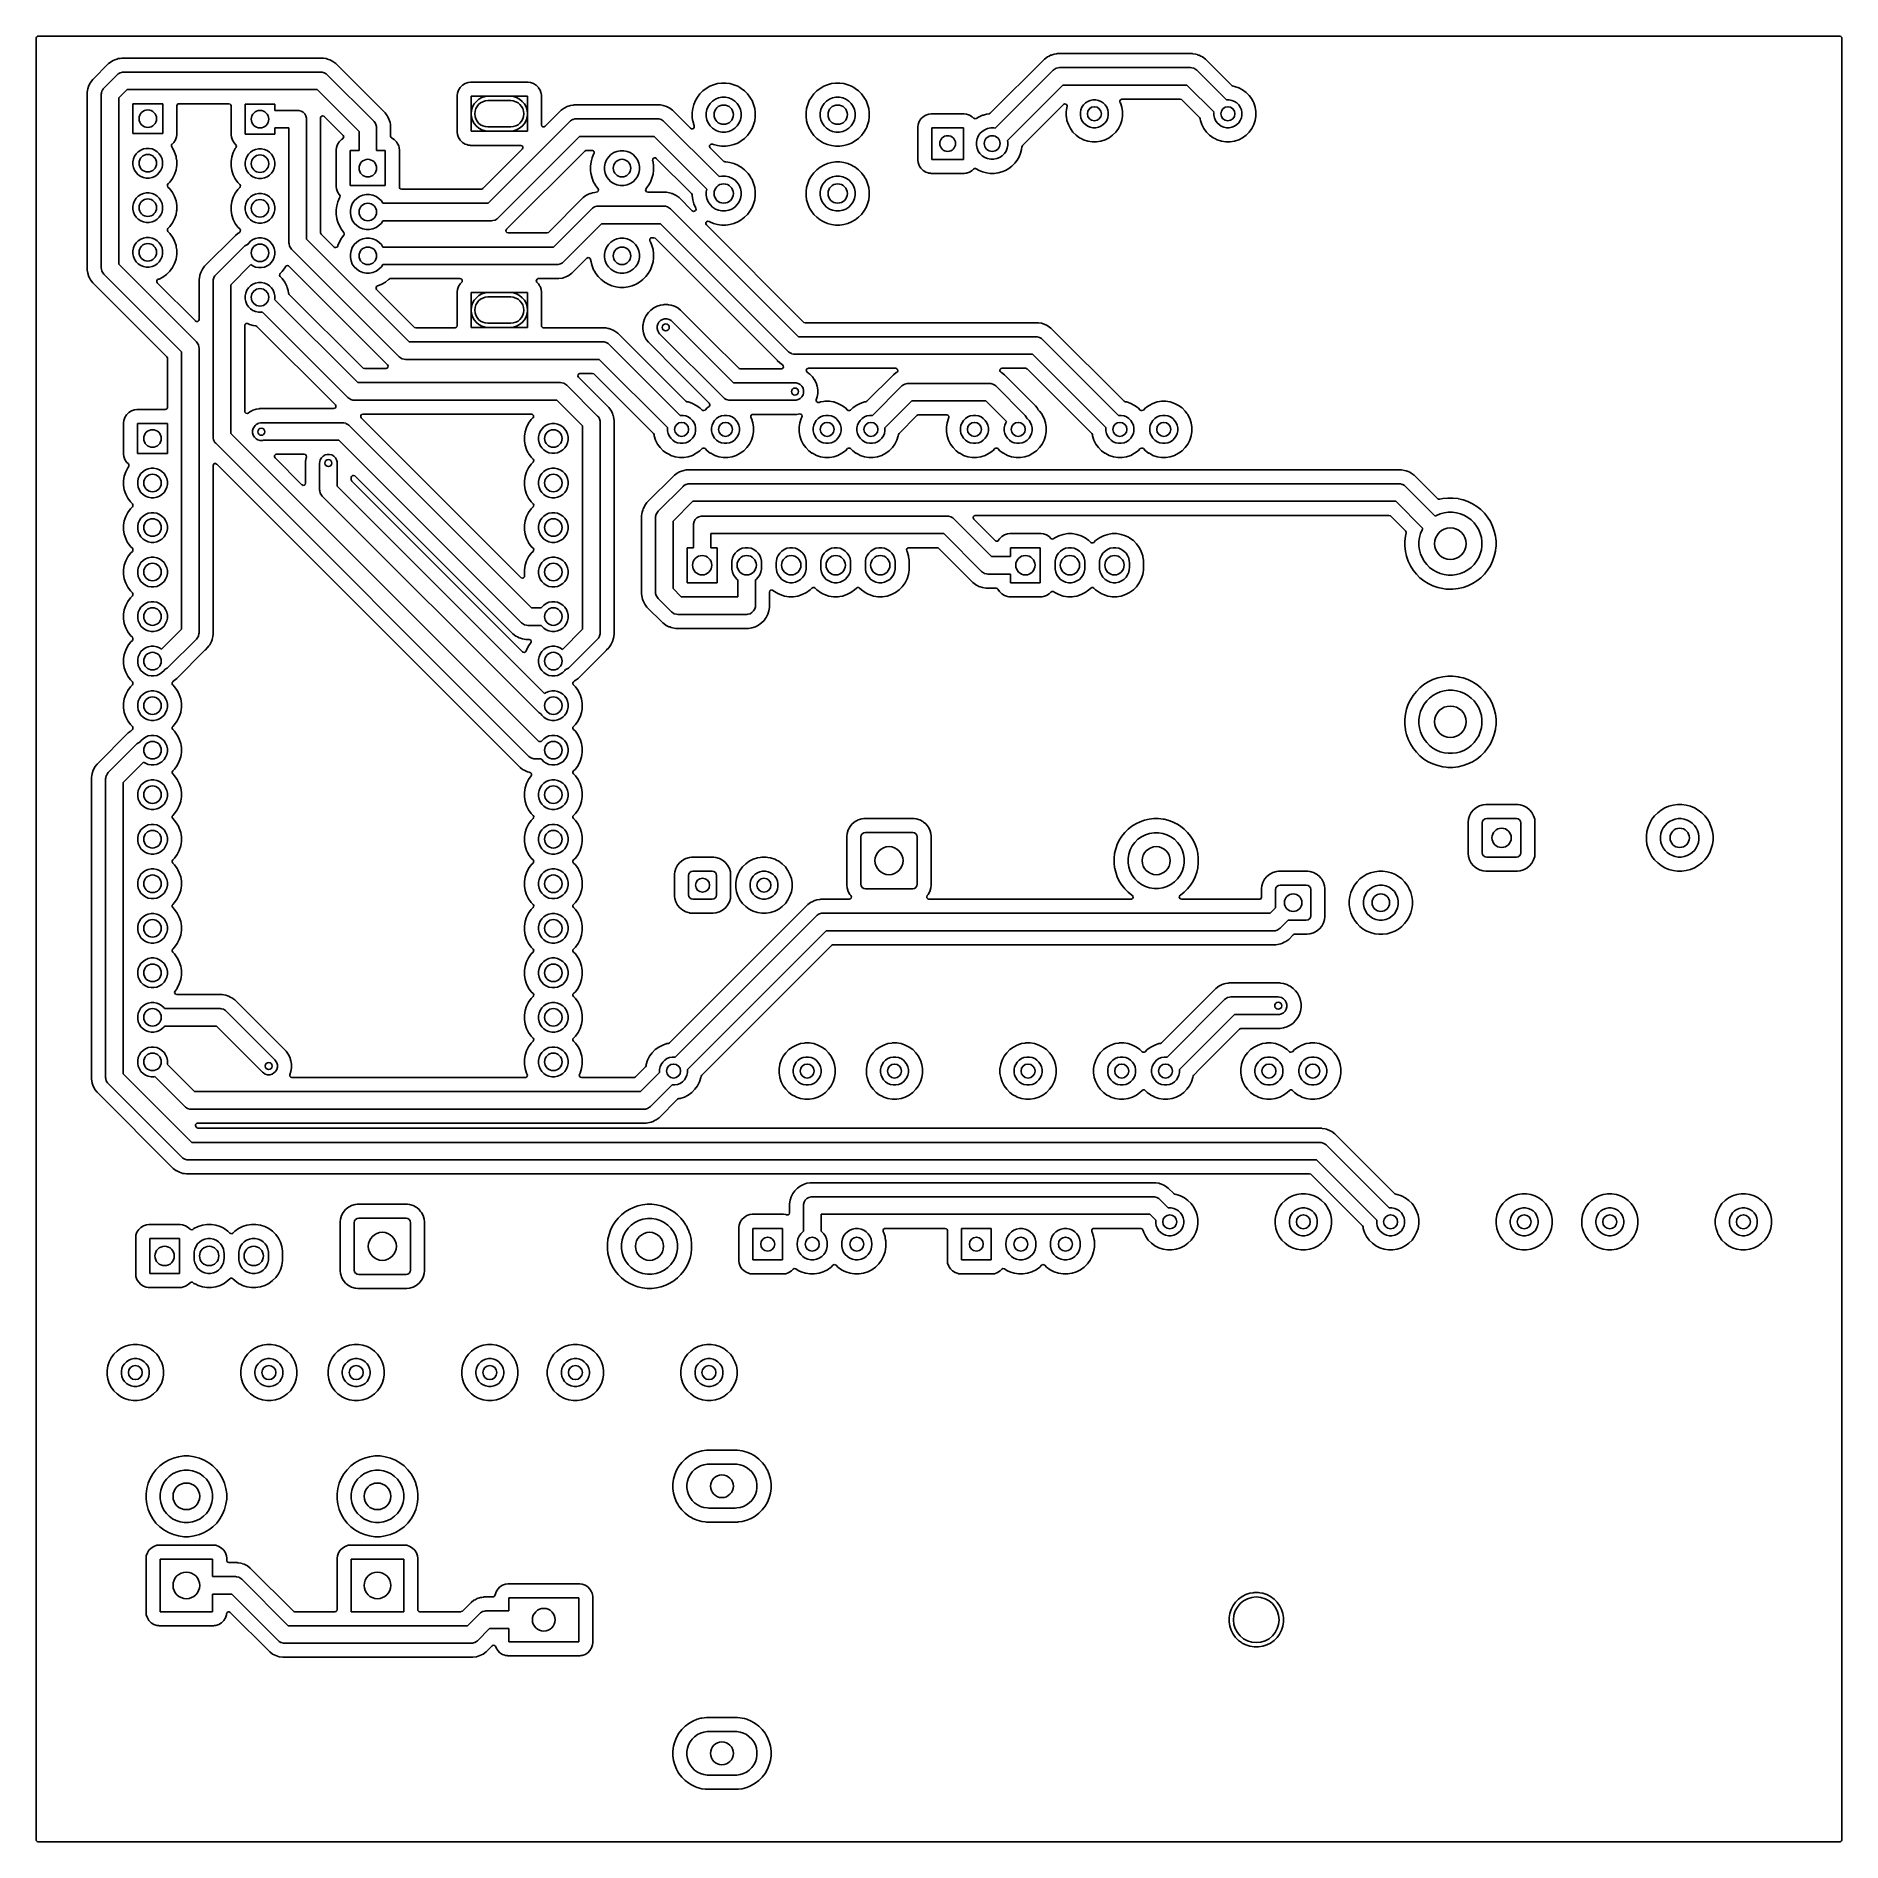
# Model space of a CAD drawing. Header units: inches. Extents: x 0.81 to 4.86, y -4.86 to -0.81.
import ezdxf

# ---------------------------------------------------------------- set-up
doc = ezdxf.new("R2010")
doc.units = ezdxf.units.IN
doc.header["$MEASUREMENT"] = 0
doc.layers.add('F.Cu', color=13, linetype='CONTINUOUS', true_color=0xc83434)

msp = doc.modelspace()

# ---------------------------------------------------------------- linework, layer by layer
at = {"layer": 'F.Cu', "linetype": 'CONTINUOUS'}
for p, q in [((0.8071, -0.812), (0.8079, -0.8093)), ((0.8079, -0.8093), (0.81, -0.8075)), ((0.81, -0.8075), (0.812, -0.8071)), ((0.812, -0.8071), (4.8573, -0.8071)), ((4.8573, -0.8071), (4.8599, -0.8079)), ((4.8599, -0.8079), (4.8617, -0.81)), ((4.8617, -0.81), (4.8622, -0.812)), ((0.8071, -0.9338), (0.8071, -0.812)), ((3.0853, -0.8502), (3.0817, -0.852)), ((3.087, -0.8496), (3.0853, -0.8502)), ((3.0891, -0.8489), (3.087, -0.8496)), ((3.093, -0.8477), (3.0891, -0.8489)), ((3.0891, -0.8489), (3.0891, -0.8489)), ((3.0983, -0.8468), (3.093, -0.8477)), ((3.1009, -0.8464), (3.0983, -0.8468)), ((3.109, -0.8464), (3.1009, -0.8464)), ((3.4036, -0.8464), (3.109, -0.8464)), ((3.4047, -0.8466), (3.4036, -0.8464)), ((3.4116, -0.8477), (3.4047, -0.8466)), ((3.4145, -0.8486), (3.4116, -0.8477)), ((3.4154, -0.8489), (3.4145, -0.8486)), ((3.4174, -0.8496), (3.4154, -0.8489)), ((3.4192, -0.8502), (3.4174, -0.8496)), ((3.4228, -0.852), (3.4192, -0.8502)), ((4.8622, -0.812), (4.8622, -4.8573)), ((0.97, -0.8686), (0.9341, -0.9045)), ((0.9732, -0.8662), (0.97, -0.8686)), ((0.97, -0.8686), (0.97, -0.8686)), ((0.97, -0.8686), (0.97, -0.8686)), ((0.9765, -0.8639), (0.9732, -0.8662)), ((0.9732, -0.8662), (0.9732, -0.8662)), ((0.9801, -0.862), (0.9765, -0.8639)), ((0.9837, -0.8602), (0.9801, -0.862)), ((0.9801, -0.862), (0.9801, -0.862)), ((0.9885, -0.8586), (0.9837, -0.8602)), ((0.9888, -0.8586), (0.9885, -0.8586)), ((0.9885, -0.8586), (0.9885, -0.8586)), ((0.9913, -0.8577), (0.9888, -0.8586)), ((0.9894, -0.8937), (0.9913, -0.892)), ((0.9953, -0.8571), (0.9913, -0.8577)), ((0.9913, -0.892), (0.9958, -0.8895)), ((0.9913, -0.892), (0.9913, -0.892)), ((0.9955, -0.8571), (0.9953, -0.8571)), ((0.9993, -0.8565), (0.9955, -0.8571)), ((0.9955, -0.8571), (0.9955, -0.8571)), ((0.9958, -0.8895), (1.0008, -0.8881)), ((1.4507, -0.8565), (0.9993, -0.8565)), ((0.9993, -0.8565), (0.9993, -0.8565)), ((1.0008, -0.8881), (1.0033, -0.888)), ((1.0008, -0.8881), (1.0008, -0.8881)), ((1.0033, -0.888), (1.4467, -0.888)), ((1.4467, -0.888), (1.4493, -0.8881)), ((1.4493, -0.8881), (1.4493, -0.8881)), ((1.4493, -0.8881), (1.4542, -0.8895)), ((1.4526, -0.8567), (1.4507, -0.8565)), ((1.4587, -0.8577), (1.4526, -0.8567)), ((1.4542, -0.8895), (1.4587, -0.892)), ((1.4613, -0.8586), (1.4587, -0.8577)), ((1.4587, -0.8577), (1.4587, -0.8577)), ((1.4587, -0.892), (1.4587, -0.892)), ((1.4587, -0.892), (1.4606, -0.8937)), ((1.4664, -0.8602), (1.4613, -0.8586)), ((1.4699, -0.862), (1.4664, -0.8602)), ((1.4735, -0.8639), (1.4699, -0.862)), ((1.4801, -0.8686), (1.4735, -0.8639)), ((1.591, -0.9796), (1.4801, -0.8686)), ((3.0716, -0.8586), (2.9497, -0.9805)), ((2.9609, -1.0138), (3.091, -0.8837)), ((3.0781, -0.8538), (3.0716, -0.8586)), ((3.0817, -0.852), (3.0781, -0.8538)), ((3.0817, -0.852), (3.0817, -0.852)), ((3.091, -0.8837), (3.093, -0.882)), ((3.093, -0.882), (3.0974, -0.8794)), ((3.093, -0.882), (3.093, -0.882)), ((3.0974, -0.8794), (3.1024, -0.8781)), ((3.1024, -0.8781), (3.1049, -0.8779)), ((3.1024, -0.8781), (3.1024, -0.8781)), ((3.1049, -0.8779), (3.3996, -0.8779)), ((3.3996, -0.8779), (3.4021, -0.8781)), ((3.4021, -0.8781), (3.4021, -0.8781)), ((3.4021, -0.8781), (3.4071, -0.8794)), ((3.4071, -0.8794), (3.4116, -0.882)), ((3.4116, -0.882), (3.4116, -0.882)), ((3.4116, -0.882), (3.4135, -0.8837)), ((3.4135, -0.8837), (3.48, -0.9502)), ((3.4264, -0.8538), (3.4228, -0.852)), ((3.4228, -0.852), (3.4228, -0.852)), ((3.4329, -0.8586), (3.4264, -0.8538)), ((3.4926, -0.9182), (3.4329, -0.8586)), ((3.4329, -0.8586), (3.4329, -0.8586)), ((3.4329, -0.8586), (3.4329, -0.8586)), ((0.9228, -0.9284), (0.922, -0.9338)), ((0.9232, -0.9258), (0.9228, -0.9283)), ((0.9228, -0.9283), (0.9228, -0.9284)), ((0.9251, -0.92), (0.9232, -0.9258)), ((0.9232, -0.9258), (0.9232, -0.9258)), ((0.9257, -0.9182), (0.9251, -0.92)), ((0.9251, -0.92), (0.9251, -0.92)), ((0.9286, -0.9126), (0.9257, -0.9182)), ((0.9257, -0.9182), (0.9257, -0.9182)), ((0.9294, -0.911), (0.9286, -0.9126)), ((0.9341, -0.9045), (0.9294, -0.911)), ((0.9294, -0.911), (0.9294, -0.911)), ((0.9536, -0.9353), (0.955, -0.9303)), ((0.955, -0.9303), (0.9561, -0.9284)), ((0.9561, -0.9284), (0.9575, -0.9258)), ((0.9575, -0.9258), (0.9592, -0.9239)), ((0.9575, -0.9258), (0.9575, -0.9258)), ((0.9592, -0.9239), (0.9894, -0.8937)), ((1.0115, -0.9273), (0.9928, -0.946)), ((1.4385, -0.9273), (1.0115, -0.9273)), ((1.5323, -1.0211), (1.4385, -0.9273)), ((1.4606, -0.8937), (1.5659, -0.999)), ((1.7557, -0.9284), (1.7533, -0.9351)), ((1.7595, -0.9224), (1.7557, -0.9284)), ((1.7645, -0.9173), (1.7595, -0.9224)), ((1.7705, -0.9136), (1.7645, -0.9173)), ((1.7772, -0.9112), (1.7705, -0.9136)), ((1.7825, -0.9106), (1.7772, -0.9112)), ((1.7772, -0.9112), (1.7772, -0.9112)), ((1.912, -0.9106), (1.7825, -0.9106)), ((1.7825, -0.9106), (1.7825, -0.9106)), ((1.9173, -0.9112), (1.912, -0.9106)), ((1.912, -0.9106), (1.912, -0.9106)), ((1.924, -0.9136), (1.9173, -0.9112)), ((1.9173, -0.9112), (1.9173, -0.9112)), ((1.9282, -0.9162), (1.924, -0.9136)), ((1.93, -0.9173), (1.9282, -0.9162)), ((1.935, -0.9224), (1.93, -0.9173)), ((1.9355, -0.9231), (1.935, -0.9224)), ((1.9388, -0.9283), (1.9355, -0.9231)), ((1.9388, -0.9284), (1.9388, -0.9283)), ((1.9406, -0.9334), (1.9388, -0.9284)), ((2.3043, -0.9301), (2.2978, -0.9366)), ((2.3117, -0.9244), (2.3043, -0.9301)), ((2.3043, -0.9301), (2.3043, -0.9301)), ((2.3198, -0.9198), (2.3117, -0.9244)), ((2.3283, -0.9162), (2.3198, -0.9198)), ((2.3198, -0.9198), (2.3198, -0.9198)), ((2.3373, -0.9138), (2.3283, -0.9162)), ((2.3465, -0.9126), (2.3373, -0.9138)), ((2.3558, -0.9126), (2.3465, -0.9126)), ((2.3465, -0.9126), (2.3465, -0.9126)), ((2.3465, -0.9126), (2.3465, -0.9126)), ((2.365, -0.9138), (2.3558, -0.9126)), ((2.3558, -0.9126), (2.3558, -0.9126)), ((2.3558, -0.9126), (2.3558, -0.9126)), ((2.374, -0.9162), (2.365, -0.9138)), ((2.3826, -0.9198), (2.374, -0.9162)), ((2.3874, -0.9225), (2.3826, -0.9198)), ((2.3826, -0.9198), (2.3826, -0.9198)), ((2.3906, -0.9244), (2.3874, -0.9225)), ((2.398, -0.9301), (2.3906, -0.9244)), ((2.3906, -0.9244), (2.3906, -0.9244)), ((2.3906, -0.9244), (2.3906, -0.9244)), ((2.4046, -0.9366), (2.398, -0.9301)), ((2.398, -0.9301), (2.398, -0.9301)), ((2.5602, -0.9301), (2.5537, -0.9366)), ((2.5676, -0.9244), (2.5602, -0.9301)), ((2.5602, -0.9301), (2.5602, -0.9301)), ((2.5757, -0.9198), (2.5676, -0.9244)), ((2.5843, -0.9162), (2.5757, -0.9198)), ((2.5757, -0.9198), (2.5757, -0.9198)), ((2.5932, -0.9138), (2.5843, -0.9162)), ((2.6024, -0.9126), (2.5932, -0.9138)), ((2.6117, -0.9126), (2.6024, -0.9126)), ((2.6024, -0.9126), (2.6024, -0.9126)), ((2.6024, -0.9126), (2.6024, -0.9126)), ((2.6209, -0.9138), (2.6117, -0.9126)), ((2.6117, -0.9126), (2.6117, -0.9126)), ((2.6117, -0.9126), (2.6117, -0.9126)), ((2.6299, -0.9162), (2.6209, -0.9138)), ((2.6385, -0.9198), (2.6299, -0.9162)), ((2.6433, -0.9225), (2.6385, -0.9198)), ((2.6385, -0.9198), (2.6385, -0.9198)), ((2.6466, -0.9244), (2.6433, -0.9225)), ((2.6539, -0.9301), (2.6466, -0.9244)), ((2.6466, -0.9244), (2.6466, -0.9244)), ((2.6466, -0.9244), (2.6466, -0.9244)), ((2.6605, -0.9366), (2.6539, -0.9301)), ((2.6539, -0.9301), (2.6539, -0.9301)), ((3.1131, -0.9173), (2.9887, -1.0417)), ((3.3914, -0.9173), (3.1131, -0.9173)), ((3.4522, -0.9781), (3.3914, -0.9173)), ((3.4928, -0.9184), (3.4926, -0.9182)), ((3.4953, -0.9196), (3.4928, -0.9184)), ((3.4982, -0.92), (3.4953, -0.9196)), ((3.5077, -0.9231), (3.4982, -0.92)), ((3.4982, -0.92), (3.4982, -0.92)), ((3.5165, -0.9276), (3.5077, -0.9231)), ((3.5245, -0.9334), (3.5165, -0.9276)), ((3.5165, -0.9276), (3.5165, -0.9276)), ((3.5165, -0.9276), (3.5165, -0.9276)), ((0.8071, -3.4696), (0.8071, -0.9338)), ((0.922, -0.9338), (0.922, -1.3316)), ((0.9535, -0.9378), (0.9536, -0.9353)), ((0.9535, -1.3276), (0.9535, -0.9378)), ((0.9536, -0.9353), (0.9536, -0.9353)), ((0.9928, -0.946), (0.9928, -1.3195)), ((1.0244, -1.026), (1.0244, -0.9591)), ((1.0244, -0.9591), (1.0913, -0.9591)), ((1.0913, -0.9591), (1.0913, -1.026)), ((1.1229, -0.9637), (1.1236, -0.9611)), ((1.1229, -1.0278), (1.1229, -0.9637)), ((1.1236, -0.9611), (1.1257, -0.9593)), ((1.1257, -0.9593), (1.1277, -0.9589)), ((1.1277, -0.9589), (1.24, -0.9589)), ((1.24, -0.9589), (1.2426, -0.9596)), ((1.2426, -0.9596), (1.2444, -0.9617)), ((1.2444, -0.9617), (1.2449, -0.9637)), ((1.2449, -0.9637), (1.2449, -1.0289)), ((1.2764, -1.0272), (1.2764, -0.9602)), ((1.2764, -0.9602), (1.3433, -0.9602)), ((1.3433, -0.9602), (1.3433, -0.974)), ((1.7533, -0.9351), (1.7527, -0.9404)), ((1.7527, -0.9404), (1.7527, -1.0226)), ((1.7533, -0.9351), (1.7533, -0.9351)), ((1.7843, -1.0209), (1.7843, -0.9421)), ((1.7843, -0.9421), (1.9102, -0.9421)), ((1.8728, -0.952), (1.8217, -0.952)), ((1.8709, -0.9421), (1.8236, -0.9421)), ((1.9102, -0.9421), (1.9102, -1.0209)), ((1.9412, -0.9351), (1.9406, -0.9334)), ((1.9418, -0.9404), (1.9412, -0.9351)), ((1.9412, -0.9351), (1.9412, -0.9351)), ((1.9418, -1.0061), (1.9418, -0.9404)), ((1.9418, -0.9404), (1.9418, -0.9404)), ((1.9926, -0.9688), (1.9861, -0.9735)), ((1.9998, -0.9651), (1.9926, -0.9688)), ((2.0075, -0.9626), (1.9998, -0.9651)), ((1.9998, -0.9651), (1.9998, -0.9651)), ((2.0128, -0.9618), (2.0075, -0.9626)), ((2.0154, -0.9614), (2.0128, -0.9618)), ((2.2071, -0.9614), (2.0154, -0.9614)), ((2.2093, -0.9617), (2.2071, -0.9614)), ((2.2151, -0.9626), (2.2093, -0.9617)), ((2.2173, -0.9634), (2.2151, -0.9626)), ((2.2151, -0.9626), (2.2151, -0.9626)), ((2.2228, -0.9651), (2.2173, -0.9634)), ((2.2173, -0.9634), (2.2173, -0.9634)), ((2.226, -0.9667), (2.2228, -0.9651)), ((2.2228, -0.9651), (2.2228, -0.9651)), ((2.2228, -0.9651), (2.2228, -0.9651)), ((2.23, -0.9688), (2.226, -0.9667)), ((2.226, -0.9667), (2.226, -0.9667)), ((2.2365, -0.9735), (2.23, -0.9688)), ((2.2815, -0.9696), (2.2803, -0.9788)), ((2.2839, -0.9606), (2.2815, -0.9696)), ((2.2875, -0.952), (2.2839, -0.9606)), ((2.2921, -0.944), (2.2875, -0.952)), ((2.2875, -0.952), (2.2875, -0.952)), ((2.2978, -0.9366), (2.2921, -0.944)), ((2.2978, -0.9366), (2.2978, -0.9366)), ((2.312, -0.9796), (2.3135, -0.972)), ((2.3135, -0.972), (2.3165, -0.9649)), ((2.3165, -0.9649), (2.3207, -0.9585)), ((2.3207, -0.9585), (2.3262, -0.953)), ((2.3262, -0.953), (2.3326, -0.9487)), ((2.3326, -0.9487), (2.3398, -0.9458)), ((2.3398, -0.9458), (2.3473, -0.9443)), ((2.3473, -0.9443), (2.355, -0.9443)), ((2.355, -0.9443), (2.3626, -0.9458)), ((2.3626, -0.9458), (2.3697, -0.9487)), ((2.3697, -0.9487), (2.3762, -0.953)), ((2.3762, -0.953), (2.3816, -0.9585)), ((2.3816, -0.9585), (2.3859, -0.9649)), ((2.3859, -0.9649), (2.3889, -0.972)), ((2.3889, -0.972), (2.3904, -0.9796)), ((2.4102, -0.944), (2.4046, -0.9366)), ((2.4046, -0.9366), (2.4046, -0.9366)), ((2.4128, -0.9485), (2.4102, -0.944)), ((2.4149, -0.952), (2.4128, -0.9485)), ((2.4184, -0.9606), (2.4149, -0.952)), ((2.4149, -0.952), (2.4149, -0.952)), ((2.4149, -0.952), (2.4149, -0.952)), ((2.4209, -0.9696), (2.4184, -0.9606)), ((2.4221, -0.9788), (2.4209, -0.9696)), ((2.5374, -0.9696), (2.5362, -0.9788)), ((2.5398, -0.9606), (2.5374, -0.9696)), ((2.5434, -0.952), (2.5398, -0.9606)), ((2.548, -0.944), (2.5434, -0.952)), ((2.5434, -0.952), (2.5434, -0.952)), ((2.5537, -0.9366), (2.548, -0.944)), ((2.5537, -0.9366), (2.5537, -0.9366)), ((2.5679, -0.9796), (2.5694, -0.972)), ((2.5694, -0.972), (2.5724, -0.9649)), ((2.5724, -0.9649), (2.5767, -0.9585)), ((2.5767, -0.9585), (2.5821, -0.953)), ((2.5821, -0.953), (2.5885, -0.9487)), ((2.5885, -0.9487), (2.5957, -0.9458)), ((2.5957, -0.9458), (2.6032, -0.9443)), ((2.6032, -0.9443), (2.6109, -0.9443)), ((2.6109, -0.9443), (2.6185, -0.9458)), ((2.6185, -0.9458), (2.6256, -0.9487)), ((2.6256, -0.9487), (2.6321, -0.953)), ((2.6321, -0.953), (2.6375, -0.9585)), ((2.6375, -0.9585), (2.6418, -0.9649)), ((2.6418, -0.9649), (2.6448, -0.972)), ((2.6448, -0.972), (2.6463, -0.9796)), ((2.6662, -0.944), (2.6605, -0.9366)), ((2.6605, -0.9366), (2.6605, -0.9366)), ((2.6687, -0.9485), (2.6662, -0.944)), ((2.6708, -0.952), (2.6687, -0.9485)), ((2.6744, -0.9606), (2.6708, -0.952)), ((2.6708, -0.952), (2.6708, -0.952)), ((2.6708, -0.952), (2.6708, -0.952)), ((2.6768, -0.9696), (2.6744, -0.9606)), ((2.678, -0.9788), (2.6768, -0.9696)), ((3.0221, -1.0529), (3.1143, -0.9607)), ((3.1143, -0.9607), (3.1167, -0.9594)), ((3.1167, -0.9594), (3.1194, -0.9596)), ((3.1194, -0.9596), (3.1216, -0.9612)), ((3.122, -0.9667), (3.1209, -0.9735)), ((3.1216, -0.9612), (3.1226, -0.9638)), ((3.1224, -0.9657), (3.122, -0.9667)), ((3.122, -0.9667), (3.122, -0.9667)), ((3.1226, -0.9638), (3.1224, -0.9657)), ((3.1521, -0.9784), (3.1533, -0.9724)), ((3.1533, -0.9724), (3.1557, -0.9666)), ((3.1557, -0.9666), (3.1591, -0.9615)), ((3.1591, -0.9615), (3.1635, -0.9571)), ((3.1635, -0.9571), (3.1686, -0.9537)), ((3.1686, -0.9537), (3.1743, -0.9514)), ((3.1743, -0.9514), (3.1804, -0.9502)), ((3.1804, -0.9502), (3.1866, -0.9502)), ((3.1866, -0.9502), (3.1926, -0.9514)), ((3.1926, -0.9514), (3.1983, -0.9537)), ((3.1983, -0.9537), (3.2034, -0.9571)), ((3.2034, -0.9571), (3.2078, -0.9615)), ((3.2078, -0.9615), (3.2112, -0.9666)), ((3.2112, -0.9666), (3.2136, -0.9724)), ((3.2136, -0.9724), (3.2148, -0.9784)), ((3.2406, -0.9532), (3.2417, -0.9507)), ((3.2411, -0.9559), (3.2406, -0.9532)), ((3.2419, -0.9573), (3.2411, -0.9559)), ((3.2417, -0.9507), (3.2439, -0.9491)), ((3.2449, -0.9667), (3.2419, -0.9573)), ((3.2419, -0.9573), (3.2419, -0.9573)), ((3.2419, -0.9573), (3.2419, -0.9573)), ((3.2439, -0.9491), (3.2455, -0.9488)), ((3.2465, -0.9765), (3.2449, -0.9667)), ((3.2455, -0.9488), (3.3763, -0.9488)), ((3.3763, -0.9488), (3.379, -0.9496)), ((3.379, -0.9496), (3.3798, -0.9502)), ((3.3798, -0.9502), (3.4202, -0.9906)), ((3.48, -0.9502), (3.4804, -0.9502)), ((3.4804, -0.9502), (3.4866, -0.9502)), ((3.4866, -0.9502), (3.4926, -0.9514)), ((3.4926, -0.9514), (3.4983, -0.9537)), ((3.4983, -0.9537), (3.5034, -0.9571)), ((3.5034, -0.9571), (3.5078, -0.9615)), ((3.5078, -0.9615), (3.5112, -0.9666)), ((3.5112, -0.9666), (3.5136, -0.9724)), ((3.5136, -0.9724), (3.5148, -0.9784)), ((3.5315, -0.9404), (3.5245, -0.9334)), ((3.5245, -0.9334), (3.5245, -0.9334)), ((3.5366, -0.9474), (3.5315, -0.9404)), ((3.5315, -0.9404), (3.5315, -0.9404)), ((3.5374, -0.9485), (3.5366, -0.9474)), ((3.5402, -0.9541), (3.5374, -0.9485)), ((3.5419, -0.9573), (3.5402, -0.9541)), ((3.5449, -0.9667), (3.5419, -0.9573)), ((3.5419, -0.9573), (3.5419, -0.9573)), ((3.5419, -0.9573), (3.5419, -0.9573)), ((3.5465, -0.9765), (3.5449, -0.9667)), ((1.3433, -0.974), (1.3946, -0.974)), ((1.3749, -1.0134), (1.3433, -1.0134)), ((1.3433, -1.0134), (1.3433, -1.0272)), ((1.3749, -1.2714), (1.3749, -1.0134)), ((1.3946, -0.974), (1.3971, -0.9742)), ((1.3971, -0.9742), (1.4021, -0.9755)), ((1.4021, -0.9755), (1.4065, -0.9781)), ((1.4065, -0.9781), (1.4102, -0.9817)), ((1.4102, -0.9817), (1.4127, -0.9862)), ((1.4127, -0.9862), (1.4141, -0.9911)), ((1.4141, -0.9911), (1.4142, -0.9937)), ((1.4142, -0.9937), (1.4142, -1.2632)), ((1.4458, -0.9909), (1.4465, -0.9883)), ((1.4458, -1.2481), (1.4458, -0.9909)), ((1.4465, -0.9883), (1.4486, -0.9865)), ((1.4486, -0.9865), (1.4513, -0.9861)), ((1.4513, -0.9861), (1.4538, -0.9872)), ((1.4538, -0.9872), (1.4541, -0.9875)), ((1.4541, -0.9875), (1.4966, -1.03)), ((1.5659, -0.999), (1.5676, -1.0009)), ((1.5676, -1.0009), (1.5676, -1.0009)), ((1.5676, -1.0009), (1.5682, -1.002)), ((1.5682, -1.002), (1.5702, -1.0054)), ((1.5702, -1.0054), (1.5715, -1.0104)), ((1.5715, -1.0104), (1.5715, -1.0104)), ((1.5715, -1.0104), (1.5717, -1.0129)), ((1.5717, -1.0129), (1.5717, -1.0642)), ((1.5958, -0.9861), (1.591, -0.9796)), ((1.596, -0.9865), (1.5958, -0.9861)), ((1.5968, -0.9882), (1.596, -0.9865)), ((1.5994, -0.9933), (1.5968, -0.9882)), ((1.5995, -0.9935), (1.5994, -0.9933)), ((1.6019, -1.0009), (1.5995, -0.9935)), ((1.6027, -1.0057), (1.6019, -1.0009)), ((1.6027, -1.0059), (1.6027, -1.0057)), ((1.6032, -1.0089), (1.6027, -1.0059)), ((1.6032, -1.0317), (1.6032, -1.0089)), ((1.8217, -1.011), (1.8728, -1.011)), ((1.8219, -1.1823), (2.0055, -0.9986)), ((1.9418, -1.0064), (1.9418, -1.0061)), ((1.9427, -1.009), (1.9418, -1.0064)), ((1.9449, -1.0107), (1.9427, -1.009)), ((1.9477, -1.0109), (1.9449, -1.0107)), ((1.9501, -1.0095), (1.9477, -1.0109)), ((1.9861, -0.9735), (1.9501, -1.0095)), ((1.9861, -0.9735), (1.9861, -0.9735)), ((2.0055, -0.9986), (2.0075, -0.997)), ((2.0075, -0.997), (2.0119, -0.9944)), ((2.0075, -0.997), (2.0075, -0.997)), ((2.0119, -0.9944), (2.013, -0.9941)), ((2.013, -0.9941), (2.0169, -0.9931)), ((2.0169, -0.9931), (2.0195, -0.9929)), ((2.0169, -0.9931), (2.0169, -0.9931)), ((2.0195, -0.9929), (2.2031, -0.9929)), ((2.2031, -0.9929), (2.2057, -0.9931)), ((2.2057, -0.9931), (2.2057, -0.9931)), ((2.2057, -0.9931), (2.2107, -0.9944)), ((2.2107, -0.9944), (2.2151, -0.997)), ((2.2151, -0.997), (2.2151, -0.997)), ((2.2151, -0.997), (2.217, -0.9986)), ((2.217, -0.9986), (2.3411, -1.1227)), ((2.2769, -1.014), (2.2365, -0.9735)), ((2.2365, -0.9735), (2.2365, -0.9735)), ((2.2803, -0.9788), (2.2803, -0.9788)), ((2.2803, -0.9788), (2.2803, -0.9881)), ((2.2803, -0.9881), (2.2803, -0.9881)), ((2.2803, -0.9881), (2.2814, -0.9963)), ((2.2814, -0.9963), (2.2815, -0.9973)), ((2.2815, -0.9973), (2.2838, -1.0059)), ((2.2838, -1.0059), (2.2839, -1.0063)), ((2.2839, -1.0063), (2.2849, -1.0086)), ((2.2852, -1.0114), (2.2839, -1.0138)), ((2.2849, -1.0086), (2.2852, -1.0114)), ((2.312, -0.9873), (2.312, -0.9796)), ((2.3135, -0.9949), (2.312, -0.9873)), ((2.3165, -1.002), (2.3135, -0.9949)), ((2.3207, -1.0084), (2.3165, -1.002)), ((2.3262, -1.0139), (2.3207, -1.0084)), ((2.3816, -1.0084), (2.3762, -1.0139)), ((2.3859, -1.002), (2.3816, -1.0084)), ((2.3889, -0.9949), (2.3859, -1.002)), ((2.3904, -0.9873), (2.3889, -0.9949)), ((2.3904, -0.9796), (2.3904, -0.9873)), ((2.4149, -1.0149), (2.4184, -1.0063)), ((2.4184, -1.0063), (2.4209, -0.9973)), ((2.4209, -0.9973), (2.4221, -0.9881)), ((2.4221, -0.9881), (2.4221, -0.9788)), ((2.4221, -0.9788), (2.4221, -0.9788)), ((2.5362, -0.9788), (2.5362, -0.9788)), ((2.5362, -0.9788), (2.5362, -0.9881)), ((2.5362, -0.9881), (2.5362, -0.9881)), ((2.5362, -0.9881), (2.5373, -0.9963)), ((2.5373, -0.9963), (2.5374, -0.9973)), ((2.5374, -0.9973), (2.5397, -1.0057)), ((2.5397, -1.0057), (2.5398, -1.0063)), ((2.5398, -1.0063), (2.5434, -1.0149)), ((2.5679, -0.9873), (2.5679, -0.9796)), ((2.5694, -0.9949), (2.5679, -0.9873)), ((2.5724, -1.002), (2.5694, -0.9949)), ((2.5767, -1.0084), (2.5724, -1.002)), ((2.5821, -1.0139), (2.5767, -1.0084)), ((2.6375, -1.0084), (2.6321, -1.0139)), ((2.6418, -1.002), (2.6375, -1.0084)), ((2.6448, -0.9949), (2.6418, -1.002)), ((2.6463, -0.9873), (2.6448, -0.9949)), ((2.6463, -0.9796), (2.6463, -0.9873)), ((2.6708, -1.0149), (2.6723, -1.0112)), ((2.6723, -1.0112), (2.6744, -1.0063)), ((2.6744, -1.0063), (2.6768, -0.9973)), ((2.6768, -0.9973), (2.678, -0.9881)), ((2.678, -0.9881), (2.678, -0.9788)), ((2.7878, -1.0059), (2.7872, -1.0112)), ((2.7872, -1.0112), (2.7872, -1.0856)), ((2.7901, -0.9992), (2.7878, -1.0059)), ((2.7878, -1.0059), (2.7878, -1.0059)), ((2.7939, -0.9932), (2.7901, -0.9992)), ((2.7989, -0.9882), (2.7939, -0.9932)), ((2.8049, -0.9844), (2.7989, -0.9882)), ((2.8116, -0.9821), (2.8049, -0.9844)), ((2.8169, -0.9815), (2.8116, -0.9821)), ((2.8116, -0.9821), (2.8116, -0.9821)), ((2.8913, -0.9815), (2.8169, -0.9815)), ((2.8169, -0.9815), (2.8169, -0.9815)), ((2.8187, -1.0839), (2.8187, -1.013)), ((2.8187, -1.013), (2.8896, -1.013)), ((2.8896, -1.013), (2.8896, -1.0839)), ((2.8966, -0.9821), (2.8913, -0.9815)), ((2.8913, -0.9815), (2.8913, -0.9815)), ((2.9033, -0.9844), (2.8966, -0.9821)), ((2.8966, -0.9821), (2.8966, -0.9821)), ((2.9093, -0.9882), (2.9033, -0.9844)), ((2.9123, -0.9911), (2.9093, -0.9882)), ((2.9129, -0.9916), (2.9123, -0.9911)), ((2.9155, -0.9925), (2.9129, -0.9916)), ((2.9182, -0.9919), (2.9155, -0.9925)), ((2.9245, -0.9883), (2.9182, -0.9919)), ((2.9326, -0.9849), (2.9245, -0.9883)), ((2.9245, -0.9883), (2.9245, -0.9883)), ((2.9343, -0.9844), (2.9326, -0.9849)), ((2.9326, -0.9849), (2.9326, -0.9849)), ((2.941, -0.9826), (2.9343, -0.9844)), ((2.9424, -0.9824), (2.941, -0.9826)), ((2.9469, -0.9819), (2.9424, -0.9824)), ((2.9438, -1.0145), (2.9507, -1.0132)), ((2.9473, -0.9818), (2.9469, -0.9819)), ((2.9497, -0.9805), (2.9473, -0.9818)), ((2.9507, -1.0132), (2.9576, -1.0132)), ((2.9576, -1.0132), (2.9609, -1.0138)), ((3.1209, -0.9735), (3.1205, -0.9765)), ((3.1205, -0.9765), (3.1205, -0.9865)), ((3.1205, -0.9865), (3.1207, -0.9882)), ((3.1207, -0.9882), (3.122, -0.9963)), ((3.122, -0.9963), (3.1251, -1.0057)), ((3.1251, -1.0057), (3.1296, -1.0145)), ((3.1521, -0.9846), (3.1521, -0.9784)), ((3.1533, -0.9906), (3.1521, -0.9846)), ((3.1557, -0.9963), (3.1533, -0.9906)), ((3.1591, -1.0015), (3.1557, -0.9963)), ((3.1635, -1.0058), (3.1591, -1.0015)), ((3.1686, -1.0093), (3.1635, -1.0058)), ((3.1743, -1.0116), (3.1686, -1.0093)), ((3.1804, -1.0128), (3.1743, -1.0116)), ((3.1866, -1.0128), (3.1804, -1.0128)), ((3.1926, -1.0116), (3.1866, -1.0128)), ((3.1983, -1.0093), (3.1926, -1.0116)), ((3.2034, -1.0058), (3.1983, -1.0093)), ((3.2078, -1.0015), (3.2034, -1.0058)), ((3.2112, -0.9963), (3.2078, -1.0015)), ((3.2136, -0.9906), (3.2112, -0.9963)), ((3.2148, -0.9846), (3.2136, -0.9906)), ((3.2148, -0.9784), (3.2148, -0.9846)), ((3.2374, -1.0145), (3.2419, -1.0057)), ((3.2419, -1.0057), (3.2449, -0.9963)), ((3.2449, -0.9963), (3.2465, -0.9865)), ((3.2465, -0.9865), (3.2465, -0.9765)), ((3.4202, -0.9906), (3.4215, -0.993)), ((3.4215, -0.993), (3.4215, -0.9933)), ((3.4215, -0.9933), (3.422, -0.9963)), ((3.422, -0.9963), (3.422, -0.9963)), ((3.422, -0.9963), (3.4251, -1.0057)), ((3.4251, -1.0057), (3.4279, -1.0112)), ((3.4279, -1.0112), (3.4296, -1.0145)), ((3.4521, -0.9784), (3.4522, -0.9781)), ((3.4521, -0.9846), (3.4521, -0.9784)), ((3.4533, -0.9906), (3.4521, -0.9846)), ((3.4557, -0.9963), (3.4533, -0.9906)), ((3.4591, -1.0015), (3.4557, -0.9963)), ((3.4635, -1.0058), (3.4591, -1.0015)), ((3.4686, -1.0093), (3.4635, -1.0058)), ((3.4743, -1.0116), (3.4686, -1.0093)), ((3.4804, -1.0128), (3.4743, -1.0116)), ((3.4866, -1.0128), (3.4804, -1.0128)), ((3.4926, -1.0116), (3.4866, -1.0128)), ((3.4983, -1.0093), (3.4926, -1.0116)), ((3.5034, -1.0058), (3.4983, -1.0093)), ((3.5078, -1.0015), (3.5034, -1.0058)), ((3.5112, -0.9963), (3.5078, -1.0015)), ((3.5136, -0.9906), (3.5112, -0.9963)), ((3.5148, -0.9846), (3.5136, -0.9906)), ((3.5148, -0.9784), (3.5148, -0.9846)), ((3.5374, -1.0145), (3.5419, -1.0057)), ((3.5419, -1.0057), (3.5449, -0.9963)), ((3.5449, -0.9963), (3.5465, -0.9865)), ((3.5465, -0.9865), (3.5465, -0.9765)), ((1.0913, -1.026), (1.0244, -1.026)), ((1.1108, -1.0534), (1.1114, -1.0508)), ((1.1117, -1.056), (1.1108, -1.0534)), ((1.1114, -1.0508), (1.1122, -1.0497)), ((1.1122, -1.0497), (1.1125, -1.0494)), ((1.1125, -1.0494), (1.1161, -1.0458)), ((1.1161, -1.0458), (1.1199, -1.0397)), ((1.1199, -1.0397), (1.1223, -1.033)), ((1.1223, -1.033), (1.1229, -1.0278)), ((1.2449, -1.0289), (1.2455, -1.0342)), ((1.2455, -1.0342), (1.2455, -1.0342)), ((1.2455, -1.0342), (1.2478, -1.0409)), ((1.2478, -1.0409), (1.2516, -1.0469)), ((1.2516, -1.0469), (1.2555, -1.0509)), ((1.2555, -1.0509), (1.2569, -1.0533)), ((1.2569, -1.0533), (1.2567, -1.056)), ((1.3433, -1.0272), (1.2764, -1.0272)), ((1.484, -1.0504), (1.4817, -1.0571)), ((1.4878, -1.0444), (1.484, -1.0504)), ((1.4928, -1.0394), (1.4878, -1.0444)), ((1.4957, -1.0375), (1.4928, -1.0394)), ((1.4961, -1.0373), (1.4957, -1.0375)), ((1.4977, -1.0351), (1.4961, -1.0373)), ((1.4966, -1.03), (1.4979, -1.0324)), ((1.4979, -1.0324), (1.4977, -1.0351)), ((1.5323, -1.0642), (1.5323, -1.0211)), ((1.6036, -1.0338), (1.6032, -1.0317)), ((1.6055, -1.0358), (1.6036, -1.0338)), ((1.6111, -1.0394), (1.6055, -1.0358)), ((1.6161, -1.0444), (1.6111, -1.0394)), ((1.6111, -1.0394), (1.6111, -1.0394)), ((1.6179, -1.0472), (1.6161, -1.0444)), ((1.6195, -1.0498), (1.6179, -1.0472)), ((1.6199, -1.0504), (1.6195, -1.0498)), ((1.6213, -1.0544), (1.6199, -1.0504)), ((1.7527, -1.0226), (1.7533, -1.0279)), ((1.7533, -1.0279), (1.7533, -1.0279)), ((1.7533, -1.0279), (1.7557, -1.0346)), ((1.7557, -1.0346), (1.7571, -1.0369)), ((1.7571, -1.0369), (1.7595, -1.0406)), ((1.7595, -1.0406), (1.7645, -1.0457)), ((1.7645, -1.0457), (1.7669, -1.0472)), ((1.7669, -1.0472), (1.7704, -1.0494)), ((1.7704, -1.0494), (1.7705, -1.0494)), ((1.7705, -1.0494), (1.7742, -1.0507)), ((1.7742, -1.0507), (1.7772, -1.0518)), ((1.7772, -1.0518), (1.7772, -1.0518)), ((1.7772, -1.0518), (1.7807, -1.0522)), ((1.7807, -1.0522), (1.7825, -1.0524)), ((1.7825, -1.0524), (1.7825, -1.0524)), ((1.7825, -1.0524), (1.7825, -1.0524)), ((1.7825, -1.0524), (1.8955, -1.0524)), ((1.9102, -1.0209), (1.7843, -1.0209)), ((1.8236, -1.0209), (1.8709, -1.0209)), ((2.0276, -1.0323), (1.844, -1.2159)), ((1.8955, -1.0524), (1.8981, -1.0532)), ((1.8981, -1.0532), (1.8999, -1.0552)), ((2.195, -1.0323), (2.0276, -1.0323)), ((2.3132, -1.1505), (2.195, -1.0323)), ((2.2788, -1.0151), (2.2769, -1.014)), ((2.2816, -1.0152), (2.2788, -1.0151)), ((2.2839, -1.0138), (2.2816, -1.0152)), ((2.3194, -1.0553), (2.3196, -1.0526)), ((2.3196, -1.0526), (2.3212, -1.0504)), ((2.3212, -1.0504), (2.3238, -1.0494)), ((2.3238, -1.0494), (2.326, -1.0498)), ((2.326, -1.0498), (2.3283, -1.0507)), ((2.3326, -1.0182), (2.3262, -1.0139)), ((2.3283, -1.0507), (2.3373, -1.0531)), ((2.3398, -1.0211), (2.3326, -1.0182)), ((2.3373, -1.0531), (2.3465, -1.0544)), ((2.3473, -1.0226), (2.3398, -1.0211)), ((2.355, -1.0226), (2.3473, -1.0226)), ((2.3626, -1.0211), (2.355, -1.0226)), ((2.3558, -1.0544), (2.365, -1.0531)), ((2.3697, -1.0182), (2.3626, -1.0211)), ((2.365, -1.0531), (2.374, -1.0507)), ((2.3762, -1.0139), (2.3697, -1.0182)), ((2.374, -1.0507), (2.3826, -1.0472)), ((2.3826, -1.0472), (2.3906, -1.0425)), ((2.3906, -1.0425), (2.398, -1.0369)), ((2.398, -1.0369), (2.4046, -1.0303)), ((2.4046, -1.0303), (2.4102, -1.0229)), ((2.4102, -1.0229), (2.4149, -1.0149)), ((2.5434, -1.0149), (2.5434, -1.0149)), ((2.5434, -1.0149), (2.5451, -1.0179)), ((2.5451, -1.0179), (2.548, -1.0229)), ((2.548, -1.0229), (2.548, -1.0229)), ((2.548, -1.0229), (2.548, -1.0229)), ((2.548, -1.0229), (2.5537, -1.0303)), ((2.5537, -1.0303), (2.5537, -1.0303)), ((2.5537, -1.0303), (2.5602, -1.0369)), ((2.5602, -1.0369), (2.5602, -1.0369)), ((2.5602, -1.0369), (2.5635, -1.0394)), ((2.5635, -1.0394), (2.5676, -1.0425)), ((2.5676, -1.0425), (2.5709, -1.0444)), ((2.5709, -1.0444), (2.5757, -1.0472)), ((2.5757, -1.0472), (2.5757, -1.0472)), ((2.5757, -1.0472), (2.5757, -1.0472)), ((2.5757, -1.0472), (2.5843, -1.0507)), ((2.5885, -1.0182), (2.5821, -1.0139)), ((2.5843, -1.0507), (2.5932, -1.0531)), ((2.5957, -1.0211), (2.5885, -1.0182)), ((2.5932, -1.0531), (2.6024, -1.0544)), ((2.6032, -1.0226), (2.5957, -1.0211)), ((2.6109, -1.0226), (2.6032, -1.0226)), ((2.6185, -1.0211), (2.6109, -1.0226)), ((2.6117, -1.0544), (2.6209, -1.0531)), ((2.6256, -1.0182), (2.6185, -1.0211)), ((2.6209, -1.0531), (2.6299, -1.0507)), ((2.6321, -1.0139), (2.6256, -1.0182)), ((2.6299, -1.0507), (2.6385, -1.0472)), ((2.6385, -1.0472), (2.6466, -1.0425)), ((2.6466, -1.0425), (2.6539, -1.0369)), ((2.6539, -1.0369), (2.6605, -1.0303)), ((2.6605, -1.0303), (2.6662, -1.0229)), ((2.6662, -1.0229), (2.6708, -1.0149)), ((2.9189, -1.045), (2.9202, -1.0381)), ((2.9189, -1.0519), (2.9189, -1.045)), ((2.9202, -1.0587), (2.9189, -1.0519)), ((2.9202, -1.0381), (2.9229, -1.0317)), ((2.9229, -1.0317), (2.9267, -1.0259)), ((2.9267, -1.0259), (2.9317, -1.021)), ((2.9317, -1.021), (2.9374, -1.0172)), ((2.9374, -1.0172), (2.9438, -1.0145)), ((2.9894, -1.0519), (2.988, -1.0587)), ((2.9887, -1.0417), (2.9894, -1.045)), ((2.9894, -1.045), (2.9894, -1.0519)), ((3.0207, -1.0557), (3.0218, -1.0532)), ((3.0218, -1.0532), (3.0221, -1.0529)), ((3.1296, -1.0145), (3.1354, -1.0225)), ((3.1354, -1.0225), (3.1354, -1.0225)), ((3.1354, -1.0225), (3.1424, -1.0296)), ((3.1424, -1.0296), (3.1424, -1.0296)), ((3.1424, -1.0296), (3.1472, -1.033)), ((3.1472, -1.033), (3.1504, -1.0354)), ((3.1504, -1.0354), (3.1542, -1.0373)), ((3.1542, -1.0373), (3.1593, -1.0399)), ((3.1593, -1.0399), (3.1593, -1.0399)), ((3.1593, -1.0399), (3.1593, -1.0399)), ((3.1593, -1.0399), (3.1687, -1.043)), ((3.1687, -1.043), (3.1785, -1.0445)), ((3.1785, -1.0445), (3.1785, -1.0445)), ((3.1785, -1.0445), (3.1884, -1.0445)), ((3.1884, -1.0445), (3.1982, -1.043)), ((3.1884, -1.0445), (3.1884, -1.0445)), ((3.1982, -1.043), (3.2077, -1.0399)), ((3.2077, -1.0399), (3.2165, -1.0354)), ((3.2165, -1.0354), (3.2245, -1.0296)), ((3.2245, -1.0296), (3.2315, -1.0225)), ((3.2315, -1.0225), (3.2374, -1.0145)), ((3.4296, -1.0145), (3.4354, -1.0225)), ((3.4354, -1.0225), (3.4354, -1.0225)), ((3.4354, -1.0225), (3.4424, -1.0296)), ((3.4424, -1.0296), (3.4424, -1.0296)), ((3.4424, -1.0296), (3.4472, -1.033)), ((3.4472, -1.033), (3.4504, -1.0354)), ((3.4504, -1.0354), (3.4542, -1.0373)), ((3.4542, -1.0373), (3.4593, -1.0399)), ((3.4593, -1.0399), (3.4593, -1.0399)), ((3.4593, -1.0399), (3.4593, -1.0399)), ((3.4593, -1.0399), (3.4687, -1.043)), ((3.4687, -1.043), (3.4785, -1.0445)), ((3.4785, -1.0445), (3.4785, -1.0445)), ((3.4785, -1.0445), (3.4884, -1.0445)), ((3.4884, -1.0445), (3.4982, -1.043)), ((3.4884, -1.0445), (3.4884, -1.0445)), ((3.4982, -1.043), (3.5077, -1.0399)), ((3.5077, -1.0399), (3.5165, -1.0354)), ((3.5165, -1.0354), (3.5245, -1.0296)), ((3.5245, -1.0296), (3.5315, -1.0225)), ((3.5315, -1.0225), (3.5374, -1.0145)), ((1.0246, -1.0892), (1.0259, -1.0828)), ((1.0246, -1.0958), (1.0246, -1.0892)), ((1.0259, -1.0828), (1.0284, -1.0767)), ((1.0284, -1.0767), (1.032, -1.0713)), ((1.032, -1.0713), (1.0366, -1.0667)), ((1.0366, -1.0667), (1.0421, -1.063)), ((1.0421, -1.063), (1.0482, -1.0605)), ((1.0482, -1.0605), (1.0546, -1.0592)), ((1.0546, -1.0592), (1.0612, -1.0592)), ((1.0612, -1.0592), (1.0676, -1.0605)), ((1.0676, -1.0605), (1.0736, -1.063)), ((1.0736, -1.063), (1.0791, -1.0667)), ((1.0791, -1.0667), (1.0837, -1.0713)), ((1.0837, -1.0713), (1.0874, -1.0767)), ((1.0874, -1.0767), (1.0899, -1.0828)), ((1.0899, -1.0828), (1.0912, -1.0892)), ((1.0912, -1.0892), (1.0912, -1.0958)), ((1.1135, -1.0585), (1.1117, -1.056)), ((1.1155, -1.0624), (1.1135, -1.0585)), ((1.1181, -1.0676), (1.1155, -1.0624)), ((1.1213, -1.0773), (1.1181, -1.0676)), ((1.1181, -1.0676), (1.1181, -1.0676)), ((1.1181, -1.0676), (1.1181, -1.0676)), ((1.1218, -1.0807), (1.1213, -1.0773)), ((1.1229, -1.0874), (1.1218, -1.0807)), ((1.1229, -1.0976), (1.1229, -1.0874)), ((1.2465, -1.0785), (1.2449, -1.0886)), ((1.2449, -1.0886), (1.2449, -1.0988)), ((1.2496, -1.0688), (1.2465, -1.0785)), ((1.2543, -1.0596), (1.2496, -1.0688)), ((1.256, -1.0572), (1.2543, -1.0596)), ((1.2567, -1.056), (1.256, -1.0572)), ((1.2765, -1.0904), (1.2778, -1.084)), ((1.2765, -1.097), (1.2765, -1.0904)), ((1.2778, -1.084), (1.2803, -1.0779)), ((1.2803, -1.0779), (1.284, -1.0725)), ((1.284, -1.0725), (1.2886, -1.0678)), ((1.2886, -1.0678), (1.2941, -1.0642)), ((1.2941, -1.0642), (1.3001, -1.0617)), ((1.3001, -1.0617), (1.3066, -1.0604)), ((1.3066, -1.0604), (1.3131, -1.0604)), ((1.3131, -1.0604), (1.3196, -1.0617)), ((1.3196, -1.0617), (1.3256, -1.0642)), ((1.3256, -1.0642), (1.3311, -1.0678)), ((1.3311, -1.0678), (1.3357, -1.0725)), ((1.3357, -1.0725), (1.3394, -1.0779)), ((1.3394, -1.0779), (1.3419, -1.084)), ((1.3419, -1.084), (1.3431, -1.0904)), ((1.3431, -1.0904), (1.3431, -1.097)), ((1.4817, -1.0571), (1.4811, -1.0624)), ((1.4811, -1.0624), (1.4811, -1.1447)), ((1.4817, -1.0571), (1.4817, -1.0571)), ((1.5126, -1.1429), (1.5126, -1.0642)), ((1.5126, -1.0642), (1.5323, -1.0642)), ((1.5717, -1.0642), (1.5913, -1.0642)), ((1.5913, -1.0642), (1.5913, -1.1429)), ((1.6223, -1.0571), (1.6213, -1.0544)), ((1.6224, -1.0585), (1.6223, -1.0571)), ((1.6223, -1.0571), (1.6223, -1.0571)), ((1.6229, -1.0624), (1.6224, -1.0585)), ((1.6229, -1.1447), (1.6229, -1.0624)), ((1.8989, -1.0607), (1.8539, -1.1057)), ((1.8636, -1.2409), (2.0392, -1.0652)), ((1.8991, -1.0605), (1.8989, -1.0607)), ((1.9003, -1.058), (1.8991, -1.0605)), ((1.8999, -1.0552), (1.9003, -1.058)), ((2.0392, -1.0652), (2.0417, -1.0639)), ((2.0417, -1.0639), (2.0427, -1.0638)), ((2.0427, -1.0638), (2.0555, -1.0638)), ((2.0532, -1.0897), (2.0519, -1.0989)), ((2.0556, -1.0807), (2.0532, -1.0897)), ((2.0555, -1.0638), (2.0557, -1.0638)), ((2.0591, -1.0721), (2.0556, -1.0807)), ((2.0557, -1.0638), (2.056, -1.0638)), ((2.056, -1.0638), (2.057, -1.0642)), ((2.057, -1.0642), (2.0581, -1.0645)), ((2.0581, -1.0645), (2.0583, -1.0647)), ((2.0583, -1.0647), (2.0585, -1.0648)), ((2.0585, -1.0648), (2.0592, -1.0658)), ((2.0597, -1.0711), (2.0591, -1.0721)), ((2.0591, -1.0721), (2.0591, -1.0721)), ((2.0592, -1.0658), (2.0599, -1.0666)), ((2.0602, -1.0698), (2.0597, -1.0711)), ((2.0599, -1.0666), (2.06, -1.0669)), ((2.06, -1.0669), (2.0601, -1.0671)), ((2.0601, -1.0671), (2.0602, -1.0682)), ((2.0602, -1.0682), (2.0603, -1.0693)), ((2.0603, -1.0693), (2.0602, -1.0696)), ((2.0602, -1.0696), (2.0602, -1.0698)), ((2.0837, -1.0997), (2.0852, -1.0921)), ((2.0852, -1.0921), (2.0881, -1.085)), ((2.0881, -1.085), (2.0924, -1.0786)), ((2.0924, -1.0786), (2.0979, -1.0731)), ((2.0979, -1.0731), (2.1043, -1.0688)), ((2.1043, -1.0688), (2.1114, -1.0659)), ((2.1114, -1.0659), (2.119, -1.0644)), ((2.119, -1.0644), (2.1267, -1.0644)), ((2.1267, -1.0644), (2.1343, -1.0659)), ((2.1343, -1.0659), (2.1414, -1.0688)), ((2.1414, -1.0688), (2.1478, -1.0731)), ((2.1478, -1.0731), (2.1533, -1.0786)), ((2.1533, -1.0786), (2.1576, -1.085)), ((2.1576, -1.085), (2.1605, -1.0921)), ((2.1605, -1.0921), (2.162, -1.0997)), ((2.1916, -1.0864), (2.1917, -1.0836)), ((2.1925, -1.0897), (2.1916, -1.0864)), ((2.1917, -1.0836), (2.1932, -1.0813)), ((2.1937, -1.0989), (2.1925, -1.0897)), ((2.1932, -1.0813), (2.1958, -1.0802)), ((2.1958, -1.0802), (2.1985, -1.0807)), ((2.1985, -1.0807), (2.1998, -1.0816)), ((2.1998, -1.0816), (2.2789, -1.1607)), ((2.3207, -1.0577), (2.3194, -1.0553)), ((2.3513, -1.0883), (2.3207, -1.0577)), ((2.3465, -1.0544), (2.3465, -1.0544)), ((2.3465, -1.0544), (2.3558, -1.0544)), ((2.3521, -1.089), (2.3513, -1.0883)), ((2.3547, -1.0897), (2.3521, -1.089)), ((2.3558, -1.0897), (2.3547, -1.0897)), ((2.3558, -1.0544), (2.3558, -1.0544)), ((2.365, -1.091), (2.3558, -1.0897)), ((2.3558, -1.0897), (2.3558, -1.0897)), ((2.3558, -1.0897), (2.3558, -1.0897)), ((2.3558, -1.0897), (2.3558, -1.0897)), ((2.374, -1.0934), (2.365, -1.091)), ((2.3826, -1.0969), (2.374, -1.0934)), ((2.5843, -1.0934), (2.5757, -1.0969)), ((2.5932, -1.091), (2.5843, -1.0934)), ((2.6024, -1.0897), (2.5932, -1.091)), ((2.6024, -1.0544), (2.6024, -1.0544)), ((2.6024, -1.0544), (2.6117, -1.0544)), ((2.6117, -1.0897), (2.6024, -1.0897)), ((2.6024, -1.0897), (2.6024, -1.0897)), ((2.6024, -1.0897), (2.6024, -1.0897)), ((2.6117, -1.0544), (2.6117, -1.0544)), ((2.6209, -1.091), (2.6117, -1.0897)), ((2.6117, -1.0897), (2.6117, -1.0897)), ((2.6117, -1.0897), (2.6117, -1.0897)), ((2.6299, -1.0934), (2.6209, -1.091)), ((2.6385, -1.0969), (2.6299, -1.0934)), ((2.7872, -1.0856), (2.7878, -1.0909)), ((2.7878, -1.0909), (2.7878, -1.0909)), ((2.7878, -1.0909), (2.7901, -1.0976)), ((2.8896, -1.0839), (2.8187, -1.0839)), ((2.9229, -1.0651), (2.9202, -1.0587)), ((2.9267, -1.0709), (2.9229, -1.0651)), ((2.9317, -1.0758), (2.9267, -1.0709)), ((2.9374, -1.0797), (2.9317, -1.0758)), ((2.9438, -1.0823), (2.9374, -1.0797)), ((2.9507, -1.0837), (2.9438, -1.0823)), ((2.9576, -1.0837), (2.9507, -1.0837)), ((2.9644, -1.0823), (2.9576, -1.0837)), ((2.9708, -1.0797), (2.9644, -1.0823)), ((2.9766, -1.0758), (2.9708, -1.0797)), ((2.9815, -1.0709), (2.9766, -1.0758)), ((2.9854, -1.0651), (2.9815, -1.0709)), ((2.988, -1.0587), (2.9854, -1.0651)), ((2.9984, -1.0989), (3.0046, -1.0927)), ((3.0046, -1.0927), (3.0099, -1.0857)), ((3.0099, -1.0857), (3.0143, -1.0781)), ((3.0143, -1.0781), (3.0177, -1.07)), ((3.0177, -1.07), (3.0199, -1.0615)), ((3.0199, -1.0615), (3.0207, -1.0557)), ((1.0259, -1.1022), (1.0246, -1.0958)), ((1.0284, -1.1083), (1.0259, -1.1022)), ((1.032, -1.1137), (1.0284, -1.1083)), ((1.0366, -1.1184), (1.032, -1.1137)), ((1.0421, -1.122), (1.0366, -1.1184)), ((1.0482, -1.1245), (1.0421, -1.122)), ((1.0546, -1.1258), (1.0482, -1.1245)), ((1.0612, -1.1258), (1.0546, -1.1258)), ((1.0676, -1.1245), (1.0612, -1.1258)), ((1.0736, -1.122), (1.0676, -1.1245)), ((1.0791, -1.1184), (1.0736, -1.122)), ((1.0837, -1.1137), (1.0791, -1.1184)), ((1.0874, -1.1083), (1.0837, -1.1137)), ((1.0899, -1.1022), (1.0874, -1.1083)), ((1.0912, -1.0958), (1.0899, -1.1022)), ((1.1045, -1.1378), (1.1074, -1.1349)), ((1.1074, -1.1349), (1.1135, -1.1266)), ((1.1135, -1.1266), (1.1181, -1.1175)), ((1.1181, -1.1175), (1.1213, -1.1077)), ((1.1213, -1.1077), (1.1222, -1.1016)), ((1.1222, -1.1016), (1.1229, -1.0976)), ((1.2449, -1.0988), (1.2465, -1.1089)), ((1.2465, -1.1089), (1.2496, -1.1186)), ((1.2496, -1.1186), (1.2543, -1.1278)), ((1.2543, -1.1278), (1.2603, -1.136)), ((1.2778, -1.1034), (1.2765, -1.097)), ((1.2803, -1.1095), (1.2778, -1.1034)), ((1.284, -1.1149), (1.2803, -1.1095)), ((1.2886, -1.1196), (1.284, -1.1149)), ((1.2941, -1.1232), (1.2886, -1.1196)), ((1.3001, -1.1257), (1.2941, -1.1232)), ((1.3066, -1.127), (1.3001, -1.1257)), ((1.3131, -1.127), (1.3066, -1.127)), ((1.3196, -1.1257), (1.3131, -1.127)), ((1.3256, -1.1232), (1.3196, -1.1257)), ((1.3311, -1.1196), (1.3256, -1.1232)), ((1.3357, -1.1149), (1.3311, -1.1196)), ((1.3394, -1.1095), (1.3357, -1.1149)), ((1.3419, -1.1034), (1.3394, -1.1095)), ((1.3431, -1.097), (1.3419, -1.1034)), ((1.8539, -1.1057), (1.8103, -1.1493)), ((2.0519, -1.0989), (2.0519, -1.0989)), ((2.0519, -1.0989), (2.0519, -1.1082)), ((2.0519, -1.1082), (2.0519, -1.1082)), ((2.0519, -1.1082), (2.0529, -1.1154)), ((2.0529, -1.1154), (2.0532, -1.1174)), ((2.0532, -1.1174), (2.0532, -1.1175)), ((2.0532, -1.1175), (2.0556, -1.1264)), ((2.0556, -1.1264), (2.0591, -1.135)), ((2.0591, -1.135), (2.0591, -1.135)), ((2.0591, -1.135), (2.0608, -1.1378)), ((2.0837, -1.1074), (2.0837, -1.0997)), ((2.0852, -1.115), (2.0837, -1.1074)), ((2.0881, -1.1221), (2.0852, -1.115)), ((2.0924, -1.1285), (2.0881, -1.1221)), ((2.0979, -1.134), (2.0924, -1.1285)), ((2.1043, -1.1383), (2.0979, -1.134)), ((2.1478, -1.134), (2.1414, -1.1383)), ((2.1533, -1.1285), (2.1478, -1.134)), ((2.1576, -1.1221), (2.1533, -1.1285)), ((2.1605, -1.115), (2.1576, -1.1221)), ((2.162, -1.1074), (2.1605, -1.115)), ((2.162, -1.0997), (2.162, -1.1074)), ((2.1819, -1.143), (2.1865, -1.135)), ((2.1865, -1.135), (2.1901, -1.1264)), ((2.1901, -1.1264), (2.1925, -1.1174)), ((2.1925, -1.1174), (2.1937, -1.1082)), ((2.1937, -1.1082), (2.1937, -1.0989)), ((2.3411, -1.1227), (2.3473, -1.1214)), ((2.3473, -1.1214), (2.355, -1.1214)), ((2.355, -1.1214), (2.3626, -1.123)), ((2.3626, -1.123), (2.3697, -1.1259)), ((2.3697, -1.1259), (2.3762, -1.1302)), ((2.3762, -1.1302), (2.3816, -1.1357)), ((2.386, -1.0989), (2.3826, -1.0969)), ((2.3826, -1.0969), (2.3826, -1.0969)), ((2.3906, -1.1016), (2.386, -1.0989)), ((2.398, -1.1072), (2.3906, -1.1016)), ((2.3906, -1.1016), (2.3906, -1.1016)), ((2.3906, -1.1016), (2.3906, -1.1016)), ((2.4046, -1.1138), (2.398, -1.1072)), ((2.398, -1.1072), (2.398, -1.1072)), ((2.4058, -1.1154), (2.4046, -1.1138)), ((2.4046, -1.1138), (2.4046, -1.1138)), ((2.4102, -1.1212), (2.4058, -1.1154)), ((2.4132, -1.1263), (2.4102, -1.1212)), ((2.4149, -1.1292), (2.4132, -1.1263)), ((2.4184, -1.1378), (2.4149, -1.1292)), ((2.4149, -1.1292), (2.4149, -1.1292)), ((2.4149, -1.1292), (2.4149, -1.1292)), ((2.5434, -1.1292), (2.5398, -1.1378)), ((2.548, -1.1212), (2.5434, -1.1292)), ((2.5434, -1.1292), (2.5434, -1.1292)), ((2.5537, -1.1138), (2.548, -1.1212)), ((2.5602, -1.1072), (2.5537, -1.1138)), ((2.5537, -1.1138), (2.5537, -1.1138)), ((2.5676, -1.1016), (2.5602, -1.1072)), ((2.5602, -1.1072), (2.5602, -1.1072)), ((2.5757, -1.0969), (2.5676, -1.1016)), ((2.5757, -1.0969), (2.5757, -1.0969)), ((2.5767, -1.1357), (2.5821, -1.1302)), ((2.5821, -1.1302), (2.5885, -1.1259)), ((2.5885, -1.1259), (2.5957, -1.123)), ((2.5957, -1.123), (2.6032, -1.1214)), ((2.6032, -1.1214), (2.6109, -1.1214)), ((2.6109, -1.1214), (2.6185, -1.123)), ((2.6185, -1.123), (2.6256, -1.1259)), ((2.6256, -1.1259), (2.6321, -1.1302)), ((2.6321, -1.1302), (2.6375, -1.1357)), ((2.6419, -1.0989), (2.6385, -1.0969)), ((2.6385, -1.0969), (2.6385, -1.0969)), ((2.6466, -1.1016), (2.6419, -1.0989)), ((2.6539, -1.1072), (2.6466, -1.1016)), ((2.6466, -1.1016), (2.6466, -1.1016)), ((2.6466, -1.1016), (2.6466, -1.1016)), ((2.6605, -1.1138), (2.6539, -1.1072)), ((2.6539, -1.1072), (2.6539, -1.1072)), ((2.6617, -1.1154), (2.6605, -1.1138)), ((2.6605, -1.1138), (2.6605, -1.1138)), ((2.6662, -1.1212), (2.6617, -1.1154)), ((2.6691, -1.1263), (2.6662, -1.1212)), ((2.6708, -1.1292), (2.6691, -1.1263)), ((2.6744, -1.1378), (2.6708, -1.1292)), ((2.6708, -1.1292), (2.6708, -1.1292)), ((2.6708, -1.1292), (2.6708, -1.1292)), ((2.7901, -1.0976), (2.7909, -1.0989)), ((2.7909, -1.0989), (2.7939, -1.1036)), ((2.7939, -1.1036), (2.7989, -1.1087)), ((2.7989, -1.1087), (2.8049, -1.1124)), ((2.8049, -1.1124), (2.8101, -1.1142)), ((2.8101, -1.1142), (2.8116, -1.1148)), ((2.8116, -1.1148), (2.8116, -1.1148)), ((2.8116, -1.1148), (2.8152, -1.1152)), ((2.8152, -1.1152), (2.8169, -1.1154)), ((2.8169, -1.1154), (2.8169, -1.1154)), ((2.8169, -1.1154), (2.8169, -1.1154)), ((2.8169, -1.1154), (2.8913, -1.1154)), ((2.8913, -1.1154), (2.894, -1.1151)), ((2.8913, -1.1154), (2.8913, -1.1154)), ((2.894, -1.1151), (2.8966, -1.1148)), ((2.8966, -1.1148), (2.9033, -1.1124)), ((2.8966, -1.1148), (2.8966, -1.1148)), ((2.8966, -1.1148), (2.8966, -1.1148)), ((2.9033, -1.1124), (2.9093, -1.1087)), ((2.9093, -1.1087), (2.9123, -1.1057)), ((2.9123, -1.1057), (2.9147, -1.1044)), ((2.9147, -1.1044), (2.9174, -1.1046)), ((2.9174, -1.1046), (2.9182, -1.105)), ((2.9182, -1.105), (2.9245, -1.1086)), ((2.9245, -1.1086), (2.9326, -1.112)), ((2.9326, -1.112), (2.941, -1.1142)), ((2.941, -1.1142), (2.9497, -1.1154)), ((2.9497, -1.1154), (2.9497, -1.1154)), ((2.9497, -1.1154), (2.9585, -1.1154)), ((2.9585, -1.1154), (2.9672, -1.1142)), ((2.9585, -1.1154), (2.9585, -1.1154)), ((2.9672, -1.1142), (2.9757, -1.112)), ((2.9757, -1.112), (2.9838, -1.1086)), ((2.9838, -1.1086), (2.9914, -1.1042)), ((2.9914, -1.1042), (2.9984, -1.0989)), ((1.0284, -1.1767), (1.032, -1.1713)), ((1.032, -1.1713), (1.0366, -1.1667)), ((1.0366, -1.1667), (1.0421, -1.163)), ((1.0421, -1.163), (1.0482, -1.1605)), ((1.0482, -1.1605), (1.0546, -1.1592)), ((1.0546, -1.1592), (1.0612, -1.1592)), ((1.0612, -1.1592), (1.0676, -1.1605)), ((1.0676, -1.1605), (1.0736, -1.163)), ((1.0736, -1.163), (1.0791, -1.1667)), ((1.0791, -1.1667), (1.0837, -1.1713)), ((1.0837, -1.1713), (1.0874, -1.1767)), ((1.1019, -1.1436), (1.1021, -1.1408)), ((1.1032, -1.146), (1.1019, -1.1436)), ((1.1021, -1.1408), (1.1032, -1.1391)), ((1.1032, -1.1391), (1.1045, -1.1378)), ((1.1074, -1.1502), (1.1032, -1.146)), ((1.1135, -1.1585), (1.1074, -1.1502)), ((1.1149, -1.1614), (1.1135, -1.1585)), ((1.1181, -1.1676), (1.1149, -1.1614)), ((1.1213, -1.1773), (1.1181, -1.1676)), ((1.1181, -1.1676), (1.1181, -1.1676)), ((1.1181, -1.1676), (1.1181, -1.1676)), ((1.2496, -1.1688), (1.2465, -1.1785)), ((1.2543, -1.1596), (1.2496, -1.1688)), ((1.2603, -1.1514), (1.2543, -1.1596)), ((1.2603, -1.136), (1.2603, -1.136)), ((1.2603, -1.136), (1.2645, -1.1402)), ((1.2645, -1.1472), (1.2603, -1.1514)), ((1.2603, -1.1514), (1.2603, -1.1514)), ((1.2645, -1.1402), (1.2658, -1.1427)), ((1.2656, -1.1454), (1.2645, -1.1472)), ((1.2658, -1.1427), (1.2656, -1.1454)), ((1.2803, -1.1779), (1.284, -1.1725)), ((1.284, -1.1725), (1.2886, -1.1678)), ((1.2886, -1.1678), (1.2941, -1.1642)), ((1.2941, -1.1642), (1.3001, -1.1617)), ((1.3001, -1.1617), (1.3066, -1.1604)), ((1.3066, -1.1604), (1.3131, -1.1604)), ((1.3131, -1.1604), (1.3196, -1.1617)), ((1.3196, -1.1617), (1.3256, -1.1642)), ((1.3256, -1.1642), (1.3311, -1.1678)), ((1.3311, -1.1678), (1.3357, -1.1725)), ((1.3357, -1.1725), (1.3394, -1.1779)), ((1.4811, -1.1447), (1.4817, -1.15)), ((1.4817, -1.15), (1.4817, -1.15)), ((1.4817, -1.15), (1.484, -1.1567)), ((1.484, -1.1567), (1.4878, -1.1627)), ((1.4883, -1.1705), (1.4847, -1.1791)), ((1.4878, -1.1627), (1.4883, -1.1632)), ((1.4883, -1.1632), (1.4896, -1.1656)), ((1.4891, -1.1691), (1.4883, -1.1705)), ((1.4883, -1.1705), (1.4883, -1.1705)), ((1.4894, -1.1684), (1.4891, -1.1691)), ((1.4896, -1.1656), (1.4894, -1.1684)), ((1.5913, -1.1429), (1.5126, -1.1429)), ((1.5215, -1.177), (1.527, -1.1715)), ((1.527, -1.1715), (1.5334, -1.1672)), ((1.5334, -1.1672), (1.5405, -1.1643)), ((1.5405, -1.1643), (1.5481, -1.1628)), ((1.5481, -1.1628), (1.5558, -1.1628)), ((1.5558, -1.1628), (1.5634, -1.1643)), ((1.5634, -1.1643), (1.5705, -1.1672)), ((1.5705, -1.1672), (1.5769, -1.1715)), ((1.5769, -1.1715), (1.5824, -1.177)), ((1.6228, -1.1453), (1.6229, -1.1447)), ((1.6232, -1.1479), (1.6228, -1.1453)), ((1.6229, -1.1447), (1.6229, -1.1447)), ((1.625, -1.15), (1.6232, -1.1479)), ((1.6276, -1.1508), (1.625, -1.15)), ((1.8068, -1.1508), (1.6276, -1.1508)), ((1.8079, -1.1507), (1.8068, -1.1508)), ((1.8103, -1.1493), (1.8079, -1.1507)), ((2.0353, -1.1698), (1.9574, -1.2478)), ((2.0419, -1.1651), (2.0353, -1.1698)), ((2.0461, -1.1629), (2.0419, -1.1651)), ((2.049, -1.1614), (2.0461, -1.1629)), ((2.0516, -1.1606), (2.049, -1.1614)), ((2.0529, -1.1602), (2.0516, -1.1606)), ((2.0567, -1.1589), (2.0529, -1.1602)), ((2.0529, -1.1602), (2.0529, -1.1602)), ((2.062, -1.1581), (2.0567, -1.1589)), ((2.0608, -1.1378), (2.0638, -1.143)), ((2.0647, -1.1577), (2.062, -1.1581)), ((2.0638, -1.143), (2.0638, -1.143)), ((2.0638, -1.143), (2.0638, -1.143)), ((2.0638, -1.143), (2.069, -1.1498)), ((2.0651, -1.1577), (2.0647, -1.1577)), ((2.0675, -1.157), (2.0651, -1.1577)), ((2.0694, -1.1551), (2.0675, -1.157)), ((2.069, -1.1498), (2.07, -1.1524)), ((2.07, -1.1524), (2.0694, -1.1551)), ((2.1114, -1.1412), (2.1043, -1.1383)), ((2.119, -1.1427), (2.1114, -1.1412)), ((2.1267, -1.1427), (2.119, -1.1427)), ((2.1343, -1.1412), (2.1267, -1.1427)), ((2.1414, -1.1383), (2.1343, -1.1412)), ((2.1757, -1.1521), (2.1767, -1.1498)), ((2.1761, -1.1548), (2.1757, -1.1521)), ((2.1779, -1.1569), (2.1761, -1.1548)), ((2.1767, -1.1498), (2.1781, -1.1479)), ((2.1806, -1.1577), (2.1779, -1.1569)), ((2.1781, -1.1479), (2.1819, -1.143)), ((2.2217, -1.1577), (2.1806, -1.1577)), ((2.2228, -1.1578), (2.2217, -1.1577)), ((2.2217, -1.1577), (2.2217, -1.1577)), ((2.2297, -1.1589), (2.2228, -1.1578)), ((2.2325, -1.1599), (2.2297, -1.1589)), ((2.2335, -1.1602), (2.2325, -1.1599)), ((2.2355, -1.1608), (2.2335, -1.1602)), ((2.2373, -1.1614), (2.2355, -1.1608)), ((2.2398, -1.1627), (2.2373, -1.1614)), ((2.2403, -1.1629), (2.2398, -1.1627)), ((2.2445, -1.1651), (2.2403, -1.1629)), ((2.251, -1.1698), (2.2445, -1.1651)), ((2.2806, -1.1994), (2.251, -1.1698)), ((2.251, -1.1698), (2.251, -1.1698)), ((2.251, -1.1698), (2.251, -1.1698)), ((2.2789, -1.1607), (2.2802, -1.1631)), ((2.2802, -1.1631), (2.2803, -1.1642)), ((2.2803, -1.1642), (2.2803, -1.1653)), ((2.2803, -1.1653), (2.2803, -1.1653)), ((2.2803, -1.1653), (2.2815, -1.1745)), ((2.2815, -1.1745), (2.2839, -1.1835)), ((2.312, -1.1568), (2.3132, -1.1505)), ((2.312, -1.1645), (2.312, -1.1568)), ((2.3135, -1.1721), (2.312, -1.1645)), ((2.3165, -1.1792), (2.3135, -1.1721)), ((2.3816, -1.1357), (2.3859, -1.1421)), ((2.3859, -1.1421), (2.3889, -1.1492)), ((2.3889, -1.1721), (2.3859, -1.1792)), ((2.3889, -1.1492), (2.3904, -1.1568)), ((2.3904, -1.1645), (2.3889, -1.1721)), ((2.3904, -1.1568), (2.3904, -1.1645)), ((2.4209, -1.1468), (2.4184, -1.1378)), ((2.4184, -1.1835), (2.4209, -1.1745)), ((2.4221, -1.156), (2.4209, -1.1468)), ((2.4209, -1.1745), (2.4221, -1.1653)), ((2.4221, -1.1653), (2.4221, -1.156)), ((2.4221, -1.156), (2.4221, -1.156)), ((2.5374, -1.1468), (2.5362, -1.156)), ((2.5362, -1.156), (2.5362, -1.156)), ((2.5362, -1.156), (2.5362, -1.1653)), ((2.5362, -1.1653), (2.5362, -1.1653)), ((2.5362, -1.1653), (2.5374, -1.1745)), ((2.5398, -1.1378), (2.5374, -1.1468)), ((2.5374, -1.1745), (2.5398, -1.1835)), ((2.5679, -1.1568), (2.5694, -1.1492)), ((2.5679, -1.1645), (2.5679, -1.1568)), ((2.5694, -1.1721), (2.5679, -1.1645)), ((2.5694, -1.1492), (2.5724, -1.1421)), ((2.5724, -1.1792), (2.5694, -1.1721)), ((2.5724, -1.1421), (2.5767, -1.1357)), ((2.6375, -1.1357), (2.6418, -1.1421)), ((2.6418, -1.1421), (2.6448, -1.1492)), ((2.6448, -1.1721), (2.6418, -1.1792)), ((2.6448, -1.1492), (2.6463, -1.1568)), ((2.6463, -1.1645), (2.6448, -1.1721)), ((2.6463, -1.1568), (2.6463, -1.1645)), ((2.6768, -1.1468), (2.6744, -1.1378)), ((2.6744, -1.1835), (2.6768, -1.1745)), ((2.678, -1.156), (2.6768, -1.1468)), ((2.6768, -1.1745), (2.678, -1.1653)), ((2.678, -1.1653), (2.678, -1.156)), ((1.0246, -1.1892), (1.0259, -1.1828)), ((1.0246, -1.1958), (1.0246, -1.1892)), ((1.0259, -1.2022), (1.0246, -1.1958)), ((1.0259, -1.1828), (1.0284, -1.1767)), ((1.0284, -1.2083), (1.0259, -1.2022)), ((1.032, -1.2137), (1.0284, -1.2083)), ((1.0366, -1.2184), (1.032, -1.2137)), ((1.0837, -1.2137), (1.0791, -1.2184)), ((1.0874, -1.2083), (1.0837, -1.2137)), ((1.0874, -1.1767), (1.0899, -1.1828)), ((1.0899, -1.2022), (1.0874, -1.2083)), ((1.0899, -1.1828), (1.0912, -1.1892)), ((1.0912, -1.1958), (1.0899, -1.2022)), ((1.0912, -1.1892), (1.0912, -1.1958)), ((1.1181, -1.2175), (1.1213, -1.2077)), ((1.122, -1.182), (1.1213, -1.1773)), ((1.1213, -1.2077), (1.1225, -1.2001)), ((1.1229, -1.1874), (1.122, -1.182)), ((1.1225, -1.2001), (1.1229, -1.1976)), ((1.1229, -1.1976), (1.1229, -1.1874)), ((1.2465, -1.1785), (1.2449, -1.1886)), ((1.2449, -1.1886), (1.2449, -1.1988)), ((1.2449, -1.1988), (1.2465, -1.2089)), ((1.2465, -1.2089), (1.2496, -1.2186)), ((1.2765, -1.1904), (1.2778, -1.184)), ((1.2765, -1.197), (1.2765, -1.1904)), ((1.2778, -1.2034), (1.2765, -1.197)), ((1.2778, -1.184), (1.2803, -1.1779)), ((1.2803, -1.2095), (1.2778, -1.2034)), ((1.284, -1.2149), (1.2803, -1.2095)), ((1.2886, -1.2196), (1.284, -1.2149)), ((1.3357, -1.2149), (1.3311, -1.2196)), ((1.3394, -1.2095), (1.3357, -1.2149)), ((1.3394, -1.1779), (1.3419, -1.184)), ((1.3419, -1.2034), (1.3394, -1.2095)), ((1.3419, -1.184), (1.3431, -1.1904)), ((1.3431, -1.197), (1.3419, -1.2034)), ((1.3431, -1.1904), (1.3431, -1.197)), ((1.4823, -1.1881), (1.4811, -1.1973)), ((1.4811, -1.1973), (1.4811, -1.1973)), ((1.4811, -1.1973), (1.4811, -1.2066)), ((1.4811, -1.2066), (1.4811, -1.2066)), ((1.4811, -1.2066), (1.4812, -1.2077)), ((1.4812, -1.2077), (1.4823, -1.2158)), ((1.4847, -1.1791), (1.4823, -1.1881)), ((1.4823, -1.2158), (1.4827, -1.2175)), ((1.5128, -1.1981), (1.5143, -1.1905)), ((1.5128, -1.2058), (1.5128, -1.1981)), ((1.5143, -1.2134), (1.5128, -1.2058)), ((1.5143, -1.1905), (1.5172, -1.1834)), ((1.5172, -1.2205), (1.5143, -1.2134)), ((1.5172, -1.1834), (1.5215, -1.177)), ((1.5824, -1.177), (1.5859, -1.1823)), ((1.5859, -1.1823), (1.8219, -1.1823)), ((1.844, -1.2159), (1.8421, -1.2176)), ((1.969, -1.2807), (2.0548, -1.1949)), ((2.0548, -1.1949), (2.0567, -1.1932)), ((2.0567, -1.1932), (2.0612, -1.1907)), ((2.0567, -1.1932), (2.0567, -1.1932)), ((2.0612, -1.1907), (2.0661, -1.1893)), ((2.0661, -1.1893), (2.0687, -1.1892)), ((2.0661, -1.1893), (2.0661, -1.1893)), ((2.0687, -1.1892), (2.2177, -1.1892)), ((2.2177, -1.1892), (2.2202, -1.1893)), ((2.2202, -1.1893), (2.2202, -1.1893)), ((2.2202, -1.1893), (2.2252, -1.1907)), ((2.2252, -1.1907), (2.2296, -1.1932)), ((2.2296, -1.1932), (2.2296, -1.1932)), ((2.2296, -1.1932), (2.2316, -1.1949)), ((2.2316, -1.1949), (2.5188, -1.4822)), ((2.2807, -1.1995), (2.2806, -1.1994)), ((2.2832, -1.2008), (2.2807, -1.1995)), ((2.2859, -1.2005), (2.2832, -1.2008)), ((2.2839, -1.1835), (2.2875, -1.192)), ((2.2881, -1.1988), (2.2859, -1.2005)), ((2.2875, -1.192), (2.2875, -1.192)), ((2.2875, -1.192), (2.2883, -1.1935)), ((2.289, -1.1962), (2.2881, -1.1988)), ((2.2883, -1.1935), (2.289, -1.1962)), ((2.3207, -1.1856), (2.3165, -1.1792)), ((2.3262, -1.1911), (2.3207, -1.1856)), ((2.3326, -1.1954), (2.3262, -1.1911)), ((2.3398, -1.1983), (2.3326, -1.1954)), ((2.3473, -1.1998), (2.3398, -1.1983)), ((2.355, -1.1998), (2.3473, -1.1998)), ((2.3626, -1.1983), (2.355, -1.1998)), ((2.3697, -1.1954), (2.3626, -1.1983)), ((2.3762, -1.1911), (2.3697, -1.1954)), ((2.3816, -1.1856), (2.3762, -1.1911)), ((2.3859, -1.1792), (2.3816, -1.1856)), ((2.3906, -1.2197), (2.398, -1.214)), ((2.398, -1.214), (2.4046, -1.2075)), ((2.4046, -1.2075), (2.4102, -1.2001)), ((2.4102, -1.2001), (2.4149, -1.192)), ((2.4149, -1.192), (2.4184, -1.1835)), ((2.5398, -1.1835), (2.5434, -1.192)), ((2.5434, -1.192), (2.5434, -1.192)), ((2.5434, -1.192), (2.5442, -1.1935)), ((2.5442, -1.1935), (2.548, -1.2001)), ((2.548, -1.2001), (2.548, -1.2001)), ((2.548, -1.2001), (2.548, -1.2001)), ((2.548, -1.2001), (2.5537, -1.2075)), ((2.5537, -1.2075), (2.5537, -1.2075)), ((2.5537, -1.2075), (2.5602, -1.214)), ((2.5602, -1.214), (2.5602, -1.214)), ((2.5602, -1.214), (2.5676, -1.2197)), ((2.5767, -1.1856), (2.5724, -1.1792)), ((2.5821, -1.1911), (2.5767, -1.1856)), ((2.5885, -1.1954), (2.5821, -1.1911)), ((2.5957, -1.1983), (2.5885, -1.1954)), ((2.6032, -1.1998), (2.5957, -1.1983)), ((2.6109, -1.1998), (2.6032, -1.1998)), ((2.6185, -1.1983), (2.6109, -1.1998)), ((2.6256, -1.1954), (2.6185, -1.1983)), ((2.6321, -1.1911), (2.6256, -1.1954)), ((2.6375, -1.1856), (2.6321, -1.1911)), ((2.6418, -1.1792), (2.6375, -1.1856)), ((2.6466, -1.2197), (2.6539, -1.214)), ((2.6539, -1.214), (2.6605, -1.2075)), ((2.6605, -1.2075), (2.6662, -1.2001)), ((2.6662, -1.2001), (2.6708, -1.192)), ((2.6708, -1.192), (2.6744, -1.1835)), ((1.0421, -1.222), (1.0366, -1.2184)), ((1.0482, -1.2245), (1.0421, -1.222)), ((1.0546, -1.2258), (1.0482, -1.2245)), ((1.0612, -1.2258), (1.0546, -1.2258)), ((1.0676, -1.2245), (1.0612, -1.2258)), ((1.0736, -1.222), (1.0676, -1.2245)), ((1.0791, -1.2184), (1.0736, -1.222)), ((1.1019, -1.2436), (1.1021, -1.2408)), ((1.1032, -1.246), (1.1019, -1.2436)), ((1.1021, -1.2408), (1.1032, -1.2391)), ((1.1032, -1.2391), (1.1074, -1.2349)), ((1.1074, -1.2502), (1.1032, -1.246)), ((1.1074, -1.2349), (1.1135, -1.2266)), ((1.1135, -1.2585), (1.1074, -1.2502)), ((1.1135, -1.2266), (1.1181, -1.2175)), ((1.2546, -1.2546), (1.1853, -1.3239)), ((1.2496, -1.2186), (1.2543, -1.2278)), ((1.2543, -1.2278), (1.2603, -1.236)), ((1.2611, -1.2499), (1.2546, -1.2546)), ((1.2603, -1.236), (1.2603, -1.236)), ((1.2603, -1.236), (1.2645, -1.2402)), ((1.2617, -1.2496), (1.2611, -1.2499)), ((1.263, -1.2487), (1.2617, -1.2496)), ((1.2645, -1.2472), (1.263, -1.2487)), ((1.2645, -1.2402), (1.2647, -1.2406)), ((1.2653, -1.246), (1.2645, -1.2472)), ((1.2647, -1.2406), (1.265, -1.2408)), ((1.265, -1.2408), (1.2653, -1.2417)), ((1.2653, -1.2417), (1.2658, -1.2427)), ((1.2654, -1.2458), (1.2653, -1.246)), ((1.2656, -1.2454), (1.2654, -1.2458)), ((1.2657, -1.2444), (1.2656, -1.2454)), ((1.2659, -1.2434), (1.2657, -1.2444)), ((1.2658, -1.2427), (1.2658, -1.243)), ((1.2658, -1.243), (1.2659, -1.2434)), ((1.2941, -1.2232), (1.2886, -1.2196)), ((1.3001, -1.2257), (1.2941, -1.2232)), ((1.3066, -1.227), (1.3001, -1.2257)), ((1.3131, -1.227), (1.3066, -1.227)), ((1.3196, -1.2257), (1.3131, -1.227)), ((1.3256, -1.2232), (1.3196, -1.2257)), ((1.3311, -1.2196), (1.3256, -1.2232)), ((1.4459, -1.2492), (1.4458, -1.2481)), ((1.4472, -1.2516), (1.4459, -1.2492)), ((1.4763, -1.2807), (1.4472, -1.2516)), ((1.4827, -1.2175), (1.4847, -1.2248)), ((1.4847, -1.2248), (1.4883, -1.2334)), ((1.4883, -1.2334), (1.4883, -1.2334)), ((1.4883, -1.2334), (1.4911, -1.2382)), ((1.4911, -1.2382), (1.4929, -1.2414)), ((1.4929, -1.2414), (1.4929, -1.2414)), ((1.4929, -1.2414), (1.4929, -1.2414)), ((1.4929, -1.2414), (1.4981, -1.2482)), ((1.4981, -1.2542), (1.4929, -1.2609)), ((1.4981, -1.2482), (1.4991, -1.2508)), ((1.4985, -1.2535), (1.4981, -1.2542)), ((1.4991, -1.2508), (1.4985, -1.2535)), ((1.5215, -1.2269), (1.5172, -1.2205)), ((1.527, -1.2324), (1.5215, -1.2269)), ((1.5334, -1.2367), (1.527, -1.2324)), ((1.5405, -1.2396), (1.5334, -1.2367)), ((1.5481, -1.2411), (1.5405, -1.2396)), ((1.5558, -1.2411), (1.5481, -1.2411)), ((1.5634, -1.2396), (1.5558, -1.2411)), ((1.5705, -1.2367), (1.5634, -1.2396)), ((1.5769, -1.2324), (1.5705, -1.2367)), ((1.5824, -1.2269), (1.5769, -1.2324)), ((1.5859, -1.2217), (1.5824, -1.2269)), ((1.8301, -1.2217), (1.5859, -1.2217)), ((1.8326, -1.2215), (1.8301, -1.2217)), ((1.8376, -1.2202), (1.8326, -1.2215)), ((1.8326, -1.2215), (1.8326, -1.2215)), ((1.8421, -1.2176), (1.8376, -1.2202)), ((1.8421, -1.2176), (1.8421, -1.2176)), ((1.8622, -1.2436), (1.8633, -1.2411)), ((1.8626, -1.2463), (1.8622, -1.2436)), ((1.8644, -1.2484), (1.8626, -1.2463)), ((1.8633, -1.2411), (1.8636, -1.2409)), ((1.867, -1.2492), (1.8644, -1.2484)), ((1.9539, -1.2492), (1.867, -1.2492)), ((1.955, -1.2491), (1.9539, -1.2492)), ((1.9574, -1.2478), (1.955, -1.2491)), ((2.0769, -1.2285), (1.9911, -1.3143)), ((2.2095, -1.2285), (2.0769, -1.2285)), ((2.4968, -1.5158), (2.2095, -1.2285)), ((2.3111, -1.2288), (2.3113, -1.226)), ((2.3124, -1.2312), (2.3111, -1.2288)), ((2.3113, -1.226), (2.3129, -1.2238)), ((2.5305, -1.4492), (2.3124, -1.2312)), ((2.3129, -1.2238), (2.3155, -1.2228)), ((2.3155, -1.2228), (2.3182, -1.2234)), ((2.3182, -1.2234), (2.3183, -1.2235)), ((2.3183, -1.2235), (2.3198, -1.2243)), ((2.3198, -1.2243), (2.3198, -1.2243)), ((2.3198, -1.2243), (2.3198, -1.2243)), ((2.3198, -1.2243), (2.3283, -1.2279)), ((2.3283, -1.2279), (2.3373, -1.2303)), ((2.3373, -1.2303), (2.3465, -1.2315)), ((2.3465, -1.2315), (2.3465, -1.2315)), ((2.3465, -1.2315), (2.3558, -1.2315)), ((2.3558, -1.2315), (2.365, -1.2303)), ((2.3558, -1.2315), (2.3558, -1.2315)), ((2.365, -1.2303), (2.374, -1.2279)), ((2.374, -1.2279), (2.3826, -1.2243)), ((2.3826, -1.2243), (2.3906, -1.2197)), ((2.5676, -1.2197), (2.5728, -1.2227)), ((2.5728, -1.2227), (2.5757, -1.2243)), ((2.5757, -1.2243), (2.5757, -1.2243)), ((2.5757, -1.2243), (2.5757, -1.2243)), ((2.5757, -1.2243), (2.5843, -1.2279)), ((2.5843, -1.2279), (2.5932, -1.2303)), ((2.5932, -1.2303), (2.6024, -1.2315)), ((2.6024, -1.2315), (2.6024, -1.2315)), ((2.6024, -1.2315), (2.6117, -1.2315)), ((2.6117, -1.2315), (2.6209, -1.2303)), ((2.6117, -1.2315), (2.6117, -1.2315)), ((2.6209, -1.2303), (2.6299, -1.2279)), ((2.6299, -1.2279), (2.6385, -1.2243)), ((2.6385, -1.2243), (2.6466, -1.2197)), ((1.0246, -1.2892), (1.0259, -1.2828)), ((1.0246, -1.2958), (1.0246, -1.2892)), ((1.0259, -1.3022), (1.0246, -1.2958)), ((1.0259, -1.2828), (1.0284, -1.2767)), ((1.0284, -1.2767), (1.032, -1.2713)), ((1.032, -1.2713), (1.0366, -1.2667)), ((1.0366, -1.2667), (1.0421, -1.263)), ((1.0421, -1.263), (1.0482, -1.2605)), ((1.0482, -1.2605), (1.0546, -1.2592)), ((1.0546, -1.2592), (1.0612, -1.2592)), ((1.0612, -1.2592), (1.0676, -1.2605)), ((1.0676, -1.2605), (1.0736, -1.263)), ((1.0736, -1.263), (1.0791, -1.2667)), ((1.0791, -1.2667), (1.0837, -1.2713)), ((1.0837, -1.2713), (1.0874, -1.2767)), ((1.0874, -1.2767), (1.0899, -1.2828)), ((1.0899, -1.2828), (1.0912, -1.2892)), ((1.0912, -1.2958), (1.0899, -1.3022)), ((1.0912, -1.2892), (1.0912, -1.2958)), ((1.1164, -1.2642), (1.1135, -1.2585)), ((1.1181, -1.2676), (1.1164, -1.2642)), ((1.1213, -1.2773), (1.1181, -1.2676)), ((1.1181, -1.2676), (1.1181, -1.2676)), ((1.1181, -1.2676), (1.1181, -1.2676)), ((1.1218, -1.2808), (1.1213, -1.2773)), ((1.1229, -1.2874), (1.1218, -1.2808)), ((1.1229, -1.2976), (1.1229, -1.2874)), ((1.2104, -1.3434), (1.274, -1.2798)), ((1.274, -1.2798), (1.2759, -1.2781)), ((1.2759, -1.2781), (1.2804, -1.2755)), ((1.2759, -1.2781), (1.2759, -1.2781)), ((1.2804, -1.2755), (1.2808, -1.2754)), ((1.2808, -1.2754), (1.2823, -1.275)), ((1.2823, -1.275), (1.284, -1.2725)), ((1.284, -1.2725), (1.2886, -1.2678)), ((1.2886, -1.2678), (1.2941, -1.2642)), ((1.2941, -1.2642), (1.3001, -1.2617)), ((1.3001, -1.2617), (1.3066, -1.2604)), ((1.3066, -1.2604), (1.3131, -1.2604)), ((1.3131, -1.2604), (1.3196, -1.2617)), ((1.3196, -1.2617), (1.3256, -1.2642)), ((1.3256, -1.2642), (1.3311, -1.2678)), ((1.3311, -1.2678), (1.3357, -1.2725)), ((1.3357, -1.2725), (1.3394, -1.2779)), ((1.3394, -1.2779), (1.3419, -1.284)), ((1.3419, -1.284), (1.3431, -1.2904)), ((1.3431, -1.297), (1.3419, -1.3034)), ((1.3431, -1.2904), (1.3431, -1.297)), ((1.375, -1.2739), (1.3749, -1.2714)), ((1.3762, -1.2781), (1.375, -1.2739)), ((1.375, -1.2739), (1.375, -1.2739)), ((1.3764, -1.2789), (1.3762, -1.2781)), ((1.3789, -1.2833), (1.3764, -1.2789)), ((1.3806, -1.2853), (1.3789, -1.2833)), ((1.3789, -1.2833), (1.3789, -1.2833)), ((1.6226, -1.5272), (1.3806, -1.2853)), ((1.4142, -1.2632), (1.6446, -1.4936)), ((1.4778, -1.2817), (1.4763, -1.2807)), ((1.4805, -1.282), (1.4778, -1.2817)), ((1.483, -1.2808), (1.4805, -1.282)), ((1.4845, -1.2785), (1.483, -1.2808)), ((1.4847, -1.2776), (1.4845, -1.2785)), ((1.4883, -1.269), (1.4847, -1.2776)), ((1.4929, -1.2609), (1.4883, -1.269)), ((1.4883, -1.269), (1.4883, -1.269)), ((1.5128, -1.2965), (1.5143, -1.289)), ((1.5128, -1.3043), (1.5128, -1.2965)), ((1.5143, -1.289), (1.5172, -1.2818)), ((1.5172, -1.2818), (1.5215, -1.2754)), ((1.5215, -1.2754), (1.527, -1.27)), ((1.527, -1.27), (1.5334, -1.2657)), ((1.5334, -1.2657), (1.5405, -1.2627)), ((1.5405, -1.2627), (1.5481, -1.2612)), ((1.5481, -1.2612), (1.5558, -1.2612)), ((1.5558, -1.2612), (1.5634, -1.2627)), ((1.5634, -1.2627), (1.5705, -1.2657)), ((1.5705, -1.2657), (1.5769, -1.27)), ((1.5769, -1.27), (1.5824, -1.2754)), ((1.5824, -1.2754), (1.5859, -1.2807)), ((1.5859, -1.2807), (1.969, -1.2807)), ((2.0837, -1.2965), (2.0852, -1.289)), ((2.0837, -1.3043), (2.0837, -1.2965)), ((2.0852, -1.289), (2.0881, -1.2818)), ((2.0881, -1.2818), (2.0924, -1.2754)), ((2.0924, -1.2754), (2.0979, -1.27)), ((2.0979, -1.27), (2.1043, -1.2657)), ((2.1043, -1.2657), (2.1114, -1.2627)), ((2.1114, -1.2627), (2.119, -1.2612)), ((2.119, -1.2612), (2.1267, -1.2612)), ((2.1267, -1.2612), (2.1343, -1.2627)), ((2.1343, -1.2627), (2.1414, -1.2657)), ((2.1414, -1.2657), (2.1478, -1.27)), ((2.1478, -1.27), (2.1533, -1.2754)), ((2.1533, -1.2754), (2.1576, -1.2818)), ((2.1576, -1.2818), (2.1605, -1.289)), ((2.1605, -1.289), (2.162, -1.2965)), ((2.162, -1.2965), (2.162, -1.3043)), ((2.185, -1.2642), (2.1855, -1.2632)), ((2.1851, -1.2645), (2.185, -1.2642)), ((2.185, -1.2647), (2.1851, -1.2645)), ((2.1852, -1.2658), (2.185, -1.2647)), ((2.1854, -1.267), (2.1852, -1.2658)), ((2.1856, -1.2671), (2.1854, -1.267)), ((2.1855, -1.2632), (2.1859, -1.2621)), ((2.1856, -1.2674), (2.1856, -1.2671)), ((2.1865, -1.269), (2.1856, -1.2674)), ((2.1859, -1.2621), (2.1861, -1.262)), ((2.1861, -1.262), (2.1862, -1.2617)), ((2.1862, -1.2617), (2.1871, -1.2611)), ((2.1901, -1.2776), (2.1865, -1.269)), ((2.1871, -1.2611), (2.188, -1.2604)), ((2.188, -1.2604), (2.1883, -1.2603)), ((2.1883, -1.2603), (2.1885, -1.2603)), ((2.1885, -1.2603), (2.1899, -1.2601)), ((2.1899, -1.2601), (2.1944, -1.2601)), ((2.1925, -1.2865), (2.1901, -1.2776)), ((2.1937, -1.2957), (2.1925, -1.2865)), ((2.1937, -1.305), (2.1937, -1.2957)), ((2.1944, -1.2601), (2.1971, -1.2608)), ((2.1971, -1.2608), (2.1979, -1.2615)), ((2.1979, -1.2615), (2.4715, -1.5351)), ((0.922, -1.3316), (0.9221, -1.3327)), ((0.9221, -1.3327), (0.9232, -1.3396)), ((0.9536, -1.3302), (0.9535, -1.3276)), ((0.955, -1.3351), (0.9536, -1.3302)), ((0.9536, -1.3302), (0.9536, -1.3302)), ((0.9575, -1.3396), (0.955, -1.3351)), ((0.955, -1.3351), (0.955, -1.3351)), ((0.9928, -1.3195), (1.1671, -1.4937)), ((1.0284, -1.3083), (1.0259, -1.3022)), ((1.032, -1.3137), (1.0284, -1.3083)), ((1.0366, -1.3184), (1.032, -1.3137)), ((1.0421, -1.322), (1.0366, -1.3184)), ((1.0482, -1.3245), (1.0421, -1.322)), ((1.0546, -1.3258), (1.0482, -1.3245)), ((1.0612, -1.3258), (1.0546, -1.3258)), ((1.0676, -1.3245), (1.0612, -1.3258)), ((1.0736, -1.322), (1.0676, -1.3245)), ((1.0791, -1.3184), (1.0736, -1.322)), ((1.0837, -1.3137), (1.0791, -1.3184)), ((1.0874, -1.3083), (1.0837, -1.3137)), ((1.0899, -1.3022), (1.0874, -1.3083)), ((1.1002, -1.3421), (1.1074, -1.3349)), ((1.1074, -1.3349), (1.1135, -1.3266)), ((1.1135, -1.3266), (1.1181, -1.3175)), ((1.1181, -1.3175), (1.1213, -1.3077)), ((1.1213, -1.3077), (1.1221, -1.3021)), ((1.1221, -1.3021), (1.1229, -1.2976)), ((1.1768, -1.3378), (1.1748, -1.3441)), ((1.1769, -1.3377), (1.1768, -1.3378)), ((1.1799, -1.3318), (1.1769, -1.3377)), ((1.1806, -1.3304), (1.1799, -1.3318)), ((1.1799, -1.3318), (1.1799, -1.3318)), ((1.1853, -1.3239), (1.1806, -1.3304)), ((1.1806, -1.3304), (1.1806, -1.3304)), ((1.2894, -1.3201), (1.244, -1.3654)), ((1.2941, -1.3232), (1.2894, -1.3201)), ((1.3001, -1.3257), (1.2941, -1.3232)), ((1.3066, -1.327), (1.3001, -1.3257)), ((1.3131, -1.327), (1.3066, -1.327)), ((1.3196, -1.3257), (1.3131, -1.327)), ((1.3256, -1.3232), (1.3196, -1.3257)), ((1.3311, -1.3196), (1.3256, -1.3232)), ((1.3357, -1.3149), (1.3311, -1.3196)), ((1.3394, -1.3095), (1.3357, -1.3149)), ((1.3419, -1.3034), (1.3394, -1.3095)), ((1.356, -1.3394), (1.3594, -1.336)), ((1.3594, -1.336), (1.3654, -1.3278)), ((1.3654, -1.3278), (1.3668, -1.325)), ((1.3668, -1.325), (1.3687, -1.323)), ((1.3687, -1.323), (1.3714, -1.3224)), ((1.3714, -1.3224), (1.374, -1.3233)), ((1.374, -1.3233), (1.3746, -1.3238)), ((1.3746, -1.3238), (1.5962, -1.5454)), ((1.5143, -1.3118), (1.5128, -1.3043)), ((1.5172, -1.319), (1.5143, -1.3118)), ((1.5215, -1.3254), (1.5172, -1.319)), ((1.527, -1.3308), (1.5215, -1.3254)), ((1.5334, -1.3351), (1.527, -1.3308)), ((1.5405, -1.3381), (1.5334, -1.3351)), ((1.5481, -1.3396), (1.5405, -1.3381)), ((1.5634, -1.3381), (1.5558, -1.3396)), ((1.5705, -1.3351), (1.5634, -1.3381)), ((1.5769, -1.3308), (1.5705, -1.3351)), ((1.5824, -1.3254), (1.5769, -1.3308)), ((1.5859, -1.3201), (1.5824, -1.3254)), ((1.9772, -1.3201), (1.5859, -1.3201)), ((1.9797, -1.3199), (1.9772, -1.3201)), ((1.9847, -1.3186), (1.9797, -1.3199)), ((1.9797, -1.3199), (1.9797, -1.3199)), ((1.985, -1.3184), (1.9847, -1.3186)), ((1.9891, -1.316), (1.985, -1.3184)), ((1.9911, -1.3143), (1.9891, -1.316)), ((1.9891, -1.316), (1.9891, -1.316)), ((2.0105, -1.3394), (2.0441, -1.3058)), ((2.0441, -1.3058), (2.0465, -1.3045)), ((2.0465, -1.3045), (2.0493, -1.3047)), ((2.0493, -1.3047), (2.0515, -1.3064)), ((2.0515, -1.3064), (2.0524, -1.3086)), ((2.0524, -1.3086), (2.0532, -1.3143)), ((2.0532, -1.3143), (2.054, -1.3175)), ((2.054, -1.3175), (2.0556, -1.3232)), ((2.0556, -1.3232), (2.0591, -1.3318)), ((2.0591, -1.3318), (2.0591, -1.3318)), ((2.0591, -1.3318), (2.0609, -1.3349)), ((2.0609, -1.3349), (2.0638, -1.3399)), ((2.0852, -1.3118), (2.0837, -1.3043)), ((2.0881, -1.319), (2.0852, -1.3118)), ((2.0924, -1.3254), (2.0881, -1.319)), ((2.0979, -1.3308), (2.0924, -1.3254)), ((2.1043, -1.3351), (2.0979, -1.3308)), ((2.1114, -1.3381), (2.1043, -1.3351)), ((2.119, -1.3396), (2.1114, -1.3381)), ((2.1343, -1.3381), (2.1267, -1.3396)), ((2.1414, -1.3351), (2.1343, -1.3381)), ((2.1478, -1.3308), (2.1414, -1.3351)), ((2.1533, -1.3254), (2.1478, -1.3308)), ((2.1576, -1.319), (2.1533, -1.3254)), ((2.1605, -1.3118), (2.1576, -1.319)), ((2.162, -1.3043), (2.1605, -1.3118)), ((2.1819, -1.3399), (2.1854, -1.3339)), ((2.1854, -1.3339), (2.1865, -1.3318)), ((2.1865, -1.3318), (2.1901, -1.3232)), ((2.1865, -1.3318), (2.1865, -1.3318)), ((2.1901, -1.3232), (2.1925, -1.3143)), ((2.1925, -1.3143), (2.1937, -1.305)), ((0.9232, -1.3396), (0.9257, -1.3473)), ((0.9257, -1.3473), (0.9271, -1.3499)), ((0.9271, -1.3499), (0.9294, -1.3544)), ((0.9294, -1.3544), (0.9341, -1.361)), ((0.9341, -1.361), (0.9341, -1.361)), ((0.9341, -1.361), (1.1006, -1.5274)), ((0.9592, -1.3415), (0.9575, -1.3396)), ((0.9575, -1.3396), (0.9575, -1.3396)), ((1.1335, -1.5158), (0.9592, -1.3415)), ((1.078, -1.3589), (1.0782, -1.3562)), ((1.0793, -1.3613), (1.078, -1.3589)), ((1.0782, -1.3562), (1.0798, -1.354)), ((1.1648, -1.4468), (1.0793, -1.3613)), ((1.0798, -1.354), (1.0813, -1.3532)), ((1.0813, -1.3532), (1.0828, -1.3527)), ((1.0828, -1.3527), (1.0832, -1.3526)), ((1.0828, -1.3527), (1.0828, -1.3527)), ((1.0832, -1.3526), (1.0919, -1.3481)), ((1.0919, -1.3481), (1.1002, -1.3421)), ((1.1744, -1.3453), (1.1731, -1.3533)), ((1.1731, -1.3533), (1.1731, -1.4434)), ((1.1748, -1.3441), (1.1744, -1.3453)), ((1.1744, -1.3453), (1.1744, -1.3453)), ((1.2047, -1.3573), (1.2048, -1.3547)), ((1.2047, -1.7074), (1.2047, -1.3573)), ((1.2048, -1.3547), (1.2062, -1.3498)), ((1.2048, -1.3547), (1.2048, -1.3547)), ((1.2062, -1.3498), (1.2073, -1.3478)), ((1.2073, -1.3478), (1.2087, -1.3453)), ((1.2087, -1.3453), (1.2104, -1.3434)), ((1.2087, -1.3453), (1.2087, -1.3453)), ((1.244, -1.3654), (1.244, -1.6992)), ((1.2778, -1.384), (1.2803, -1.3779)), ((1.2803, -1.3779), (1.284, -1.3725)), ((1.284, -1.3725), (1.2886, -1.3678)), ((1.2886, -1.3678), (1.2941, -1.3642)), ((1.2941, -1.3642), (1.3001, -1.3617)), ((1.3001, -1.3617), (1.3066, -1.3604)), ((1.3066, -1.3604), (1.3131, -1.3604)), ((1.3131, -1.3604), (1.3196, -1.3617)), ((1.3196, -1.3617), (1.3256, -1.3642)), ((1.3256, -1.3642), (1.3311, -1.3678)), ((1.3311, -1.3678), (1.3357, -1.3725)), ((1.3357, -1.3725), (1.3394, -1.3779)), ((1.3394, -1.3779), (1.3419, -1.384)), ((1.3539, -1.3447), (1.3541, -1.342)), ((1.3552, -1.3472), (1.3539, -1.3447)), ((1.3541, -1.342), (1.3552, -1.3402)), ((1.3552, -1.3402), (1.356, -1.3394)), ((1.3594, -1.3514), (1.3552, -1.3472)), ((1.3654, -1.3596), (1.3594, -1.3514)), ((1.3701, -1.3688), (1.3654, -1.3596)), ((1.3709, -1.3713), (1.3701, -1.3688)), ((1.3732, -1.3785), (1.3709, -1.3713)), ((1.3741, -1.3843), (1.3732, -1.3785)), ((1.3732, -1.3785), (1.3732, -1.3785)), ((1.5558, -1.3396), (1.5481, -1.3396)), ((1.5704, -1.3737), (1.5706, -1.3709)), ((1.5717, -1.3761), (1.5704, -1.3737)), ((1.5706, -1.3709), (1.5722, -1.3687)), ((1.6563, -1.4607), (1.5717, -1.3761)), ((1.5722, -1.3687), (1.5739, -1.3679)), ((1.5739, -1.3679), (1.5748, -1.3677)), ((1.5748, -1.3677), (1.5834, -1.3641)), ((1.5834, -1.3641), (1.5914, -1.3595)), ((1.5914, -1.3595), (1.5988, -1.3538)), ((1.5988, -1.3538), (1.5991, -1.3536)), ((1.5991, -1.3536), (1.5996, -1.353)), ((1.5996, -1.353), (1.602, -1.3517)), ((1.602, -1.3517), (1.603, -1.3516)), ((1.603, -1.3516), (1.7594, -1.3516)), ((1.7533, -1.376), (1.7527, -1.3813)), ((1.7557, -1.3693), (1.7533, -1.376)), ((1.7533, -1.376), (1.7533, -1.376)), ((1.7595, -1.3633), (1.7557, -1.3693)), ((1.7594, -1.3516), (1.7602, -1.3518)), ((1.7628, -1.3599), (1.7595, -1.3633)), ((1.7602, -1.3518), (1.7611, -1.3519)), ((1.7611, -1.3519), (1.7615, -1.3522)), ((1.7615, -1.3522), (1.762, -1.3524)), ((1.762, -1.3524), (1.7626, -1.353)), ((1.7626, -1.353), (1.7633, -1.3536)), ((1.7631, -1.3597), (1.7628, -1.3599)), ((1.7637, -1.3588), (1.7631, -1.3595)), ((1.7631, -1.3595), (1.7631, -1.3597)), ((1.7633, -1.3536), (1.7635, -1.354)), ((1.7635, -1.354), (1.7638, -1.3544)), ((1.7638, -1.358), (1.7637, -1.3588)), ((1.7638, -1.3544), (1.7639, -1.3553)), ((1.7642, -1.3572), (1.7638, -1.358)), ((1.7639, -1.3553), (1.7642, -1.3561)), ((1.7642, -1.3561), (1.7641, -1.3566)), ((1.7641, -1.3566), (1.7642, -1.3572)), ((1.9303, -1.3575), (1.9305, -1.3548)), ((1.9317, -1.3599), (1.9303, -1.3575)), ((1.9305, -1.3548), (1.9322, -1.3526)), ((1.935, -1.3633), (1.9317, -1.3599)), ((1.9322, -1.3526), (1.9348, -1.3516)), ((1.9348, -1.3516), (1.9351, -1.3516)), ((1.9373, -1.3669), (1.935, -1.3633)), ((1.9351, -1.3516), (1.9812, -1.3516)), ((1.9378, -1.3677), (1.9373, -1.3669)), ((1.9388, -1.3693), (1.9378, -1.3677)), ((1.9394, -1.3709), (1.9388, -1.3693)), ((1.9412, -1.376), (1.9394, -1.3709)), ((1.9418, -1.3813), (1.9412, -1.376)), ((1.9412, -1.376), (1.9412, -1.376)), ((1.9812, -1.3516), (1.9891, -1.3503)), ((1.9812, -1.3516), (1.9812, -1.3516)), ((1.9891, -1.3503), (1.993, -1.3491)), ((1.993, -1.3491), (1.9968, -1.3478)), ((1.9968, -1.3478), (2.0018, -1.3453)), ((2.0018, -1.3453), (2.004, -1.3442)), ((2.004, -1.3442), (2.0105, -1.3394)), ((2.0638, -1.3399), (2.0638, -1.3399)), ((2.0638, -1.3399), (2.0638, -1.3399)), ((2.0638, -1.3399), (2.0694, -1.3472)), ((2.0694, -1.3472), (2.0694, -1.3472)), ((2.0694, -1.3472), (2.076, -1.3538)), ((2.076, -1.3538), (2.076, -1.3538)), ((2.076, -1.3538), (2.078, -1.3553)), ((2.078, -1.3553), (2.0834, -1.3595)), ((2.0834, -1.3595), (2.0866, -1.3613)), ((2.0866, -1.3613), (2.0914, -1.3641)), ((2.0914, -1.3641), (2.0914, -1.3641)), ((2.0914, -1.3641), (2.0914, -1.3641)), ((2.0914, -1.3641), (2.1, -1.3677)), ((2.1, -1.3677), (2.109, -1.3701)), ((2.109, -1.3701), (2.1182, -1.3713)), ((2.1182, -1.3713), (2.1182, -1.3713)), ((2.1182, -1.3713), (2.1275, -1.3713)), ((2.1267, -1.3396), (2.119, -1.3396)), ((2.1275, -1.3713), (2.1367, -1.3701)), ((2.1275, -1.3713), (2.1275, -1.3713)), ((2.1367, -1.3701), (2.1457, -1.3677)), ((2.1457, -1.3677), (2.1543, -1.3641)), ((2.1543, -1.3641), (2.1623, -1.3595)), ((2.1623, -1.3595), (2.1697, -1.3538)), ((2.1697, -1.3538), (2.1762, -1.3472)), ((2.1762, -1.3472), (2.1819, -1.3399)), ((1.2765, -1.3904), (1.2778, -1.384)), ((1.2765, -1.397), (1.2765, -1.3904)), ((1.2778, -1.4034), (1.2765, -1.397)), ((1.2803, -1.4095), (1.2778, -1.4034)), ((1.284, -1.4149), (1.2803, -1.4095)), ((1.2886, -1.4196), (1.284, -1.4149)), ((1.3419, -1.384), (1.3431, -1.3904)), ((1.3431, -1.397), (1.3428, -1.3988)), ((1.3428, -1.3988), (1.5292, -1.5852)), ((1.3431, -1.3904), (1.3431, -1.397)), ((1.3742, -1.3845), (1.3741, -1.3843)), ((1.3755, -1.387), (1.3742, -1.3845)), ((1.5408, -1.5523), (1.3755, -1.387)), ((1.7527, -1.3813), (1.7527, -1.4572)), ((1.7843, -1.4618), (1.7843, -1.3831)), ((1.7843, -1.3831), (1.9102, -1.3831)), ((1.8728, -1.3929), (1.8217, -1.3929)), ((1.8709, -1.3831), (1.8236, -1.3831)), ((1.9102, -1.3831), (1.9102, -1.4618)), ((1.9418, -1.4572), (1.9418, -1.3813)), ((1.9418, -1.3813), (1.9418, -1.3813)), ((2.1943, -1.4175), (2.1877, -1.4223)), ((2.2014, -1.4139), (2.1943, -1.4175)), ((2.1943, -1.4175), (2.1943, -1.4175)), ((2.2091, -1.4114), (2.2014, -1.4139)), ((2.2152, -1.4104), (2.2091, -1.4114)), ((2.2171, -1.4101), (2.2152, -1.4104)), ((2.2251, -1.4101), (2.2171, -1.4101)), ((2.2275, -1.4105), (2.2251, -1.4101)), ((2.2331, -1.4114), (2.2275, -1.4105)), ((2.2407, -1.4139), (2.2331, -1.4114)), ((2.2331, -1.4114), (2.2331, -1.4114)), ((2.2331, -1.4114), (2.2331, -1.4114)), ((2.2479, -1.4175), (2.2407, -1.4139)), ((2.2544, -1.4223), (2.2479, -1.4175)), ((1.1651, -1.4471), (1.1648, -1.4468)), ((1.1676, -1.4482), (1.1651, -1.4471)), ((1.1703, -1.4478), (1.1676, -1.4482)), ((1.1724, -1.446), (1.1703, -1.4478)), ((1.1731, -1.4434), (1.1724, -1.446)), ((1.2755, -1.4569), (1.276, -1.4557)), ((1.2756, -1.457), (1.2755, -1.4569)), ((1.2755, -1.4571), (1.2756, -1.457)), ((1.2755, -1.6496), (1.2755, -1.4571)), ((1.276, -1.4557), (1.2763, -1.4545)), ((1.2763, -1.4545), (1.2764, -1.4544)), ((1.2764, -1.4543), (1.2774, -1.4535)), ((1.2764, -1.4544), (1.2764, -1.4543)), ((1.2774, -1.4535), (1.2784, -1.4527)), ((1.2784, -1.4527), (1.2785, -1.4527)), ((1.2785, -1.4527), (1.2786, -1.4526)), ((1.2786, -1.4526), (1.2799, -1.4525)), ((1.2799, -1.4525), (1.2811, -1.4523)), ((1.2811, -1.4523), (1.2813, -1.4523)), ((1.2813, -1.4523), (1.2813, -1.4523)), ((1.2813, -1.4523), (1.2826, -1.4528)), ((1.2826, -1.4528), (1.2849, -1.4539)), ((1.2849, -1.4539), (1.2849, -1.4539)), ((1.2849, -1.4539), (1.2849, -1.4539)), ((1.2849, -1.4539), (1.2866, -1.4545)), ((1.2866, -1.4545), (1.2946, -1.4571)), ((1.2941, -1.4232), (1.2886, -1.4196)), ((1.3001, -1.4257), (1.2941, -1.4232)), ((1.2946, -1.4571), (1.2946, -1.4571)), ((1.2946, -1.4571), (1.3004, -1.458)), ((1.3066, -1.427), (1.3001, -1.4257)), ((1.3004, -1.458), (1.3029, -1.4592)), ((1.3029, -1.4592), (1.3031, -1.4594)), ((1.3031, -1.4594), (1.4791, -1.6353)), ((1.3131, -1.427), (1.3066, -1.427)), ((1.3149, -1.4266), (1.3131, -1.427)), ((1.5071, -1.6188), (1.3149, -1.4266)), ((1.7527, -1.4572), (1.752, -1.4598)), ((1.8217, -1.452), (1.8728, -1.452)), ((1.9422, -1.4592), (1.9418, -1.4572)), ((1.944, -1.4613), (1.9422, -1.4592)), ((2.1703, -1.4545), (2.1699, -1.4573)), ((2.1699, -1.4573), (2.1699, -1.4654)), ((2.1711, -1.4493), (2.1703, -1.4545)), ((2.1736, -1.4417), (2.1711, -1.4493)), ((2.1773, -1.4345), (2.1736, -1.4417)), ((2.182, -1.428), (2.1773, -1.4345)), ((2.1773, -1.4345), (2.1773, -1.4345)), ((2.1877, -1.4223), (2.182, -1.428)), ((2.2016, -1.4588), (2.2029, -1.4538)), ((2.2016, -1.4639), (2.2016, -1.4588)), ((2.2029, -1.4538), (2.2055, -1.4494)), ((2.2055, -1.4494), (2.2091, -1.4457)), ((2.2091, -1.4457), (2.2136, -1.4432)), ((2.2136, -1.4432), (2.2185, -1.4418)), ((2.2185, -1.4418), (2.2237, -1.4418)), ((2.2237, -1.4418), (2.2286, -1.4432)), ((2.2286, -1.4432), (2.2331, -1.4457)), ((2.2331, -1.4457), (2.235, -1.4474)), ((2.235, -1.4474), (2.3732, -1.5856)), ((2.3203, -1.4882), (2.2544, -1.4223)), ((2.5313, -1.4499), (2.5305, -1.4492)), ((2.5339, -1.4507), (2.5313, -1.4499)), ((3.0567, -1.4507), (2.5339, -1.4507)), ((3.0578, -1.4508), (3.0567, -1.4507)), ((3.0567, -1.4507), (3.0567, -1.4507)), ((3.0647, -1.4519), (3.0578, -1.4508)), ((3.0672, -1.4528), (3.0647, -1.4519)), ((3.0685, -1.4532), (3.0672, -1.4528)), ((3.0705, -1.4538), (3.0685, -1.4532)), ((3.0723, -1.4544), (3.0705, -1.4538)), ((3.0748, -1.4557), (3.0723, -1.4544)), ((3.0759, -1.4563), (3.0748, -1.4557)), ((3.0795, -1.4581), (3.0759, -1.4563)), ((3.086, -1.4628), (3.0795, -1.4581)), ((1.1671, -1.4937), (1.1688, -1.4957)), ((1.1688, -1.4957), (1.1688, -1.4957)), ((1.1688, -1.4957), (1.1714, -1.5001)), ((1.1714, -1.5001), (1.1727, -1.5051)), ((1.6446, -1.4936), (2.0798, -1.4936)), ((1.6571, -1.4613), (1.6563, -1.4607)), ((1.6597, -1.4621), (1.6571, -1.4613)), ((1.7479, -1.4621), (1.6597, -1.4621)), ((1.7499, -1.4616), (1.7479, -1.4621)), ((1.752, -1.4598), (1.7499, -1.4616)), ((1.9102, -1.4618), (1.7843, -1.4618)), ((1.8236, -1.4618), (1.8709, -1.4618)), ((1.9466, -1.4621), (1.944, -1.4613)), ((2.0839, -1.4621), (1.9466, -1.4621)), ((2.0798, -1.4936), (2.0824, -1.4938)), ((2.0824, -1.4938), (2.0824, -1.4938)), ((2.0824, -1.4938), (2.0874, -1.4951)), ((2.0863, -1.4625), (2.0839, -1.4621)), ((2.0839, -1.4621), (2.0839, -1.4621)), ((2.0918, -1.4634), (2.0863, -1.4625)), ((2.0874, -1.4951), (2.0918, -1.4977)), ((2.0934, -1.4639), (2.0918, -1.4634)), ((2.0918, -1.4634), (2.0918, -1.4634)), ((2.0918, -1.4977), (2.0918, -1.4977)), ((2.0918, -1.4977), (2.0937, -1.4994)), ((2.0995, -1.4658), (2.0934, -1.4639)), ((2.0934, -1.4639), (2.0934, -1.4639)), ((2.0937, -1.4994), (2.2533, -1.6589)), ((2.1031, -1.4677), (2.0995, -1.4658)), ((2.1067, -1.4695), (2.1031, -1.4677)), ((2.1132, -1.4742), (2.1067, -1.4695)), ((2.2658, -1.6269), (2.1132, -1.4742)), ((2.1132, -1.4742), (2.1132, -1.4742)), ((2.1699, -1.4654), (2.1711, -1.4733)), ((2.1711, -1.4733), (2.1736, -1.481)), ((2.1736, -1.481), (2.1773, -1.4882)), ((2.1773, -1.4882), (2.182, -1.4947)), ((2.182, -1.4947), (2.2518, -1.5645)), ((2.2029, -1.4689), (2.2016, -1.4639)), ((2.2055, -1.4733), (2.2029, -1.4689)), ((2.2072, -1.4753), (2.2055, -1.4733)), ((2.3512, -1.6192), (2.2072, -1.4753)), ((2.3848, -1.5527), (2.3203, -1.4882)), ((2.5188, -1.4822), (3.0527, -1.4822)), ((3.0527, -1.4822), (3.0552, -1.4824)), ((3.0552, -1.4824), (3.0552, -1.4824)), ((3.0552, -1.4824), (3.0602, -1.4837)), ((3.0602, -1.4837), (3.0646, -1.4863)), ((3.0646, -1.4863), (3.0646, -1.4863)), ((3.0646, -1.4863), (3.0666, -1.488)), ((3.0666, -1.488), (3.2375, -1.6589)), ((3.2501, -1.6269), (3.086, -1.4628)), ((3.086, -1.4628), (3.086, -1.4628)), ((1.1006, -1.5274), (1.1019, -1.5299)), ((1.1019, -1.5299), (1.102, -1.5309)), ((1.102, -1.5309), (1.102, -1.6408)), ((1.1335, -2.1389), (1.1335, -1.5158)), ((1.1727, -1.5051), (1.1727, -1.5051)), ((1.1727, -1.5051), (1.1729, -1.5077)), ((1.1729, -1.5077), (1.1729, -2.1471)), ((1.6245, -1.5289), (1.6226, -1.5272)), ((1.6279, -1.5309), (1.6245, -1.5289)), ((1.6245, -1.5289), (1.6245, -1.5289)), ((1.629, -1.5315), (1.6279, -1.5309)), ((1.6339, -1.5328), (1.629, -1.5315)), ((1.6365, -1.533), (1.6339, -1.5328)), ((1.6339, -1.5328), (1.6339, -1.5328)), ((2.0717, -1.533), (1.6365, -1.533)), ((2.2254, -1.6867), (2.0717, -1.533)), ((2.4715, -1.5351), (2.4715, -1.5351)), ((2.4715, -1.5351), (2.4716, -1.5352)), ((2.4716, -1.5352), (2.4716, -1.5352)), ((2.4716, -1.5352), (2.4773, -1.5409)), ((2.4987, -1.5175), (2.4968, -1.5158)), ((2.5032, -1.5201), (2.4987, -1.5175)), ((2.4987, -1.5175), (2.4987, -1.5175)), ((2.5042, -1.5203), (2.5032, -1.5201)), ((2.5081, -1.5214), (2.5042, -1.5203)), ((2.5107, -1.5216), (2.5081, -1.5214)), ((2.5081, -1.5214), (2.5081, -1.5214)), ((3.0445, -1.5216), (2.5107, -1.5216)), ((3.2097, -1.6867), (3.0445, -1.5216)), ((1.5417, -1.5529), (1.5408, -1.5523)), ((1.5443, -1.5537), (1.5417, -1.5529)), ((1.5927, -1.5537), (1.5443, -1.5537)), ((1.5931, -1.5537), (1.5927, -1.5537)), ((1.5956, -1.5527), (1.5931, -1.5537)), ((1.5973, -1.5505), (1.5956, -1.5527)), ((1.5962, -1.5454), (1.5975, -1.5478)), ((1.5975, -1.5478), (1.5973, -1.5505)), ((2.0238, -1.5704), (2.024, -1.5677)), ((2.0251, -1.5728), (2.0238, -1.5704)), ((2.024, -1.5677), (2.0256, -1.5655)), ((2.0873, -1.635), (2.0251, -1.5728)), ((2.0256, -1.5655), (2.0282, -1.5645)), ((2.0282, -1.5645), (2.0286, -1.5645)), ((2.0286, -1.5645), (2.0566, -1.5645)), ((2.0566, -1.5645), (2.0592, -1.5653)), ((2.0592, -1.5653), (2.06, -1.5659)), ((2.06, -1.5659), (2.1934, -1.6993)), ((2.2518, -1.5645), (2.3189, -1.6316)), ((2.3857, -1.5533), (2.3848, -1.5527)), ((2.3883, -1.5541), (2.3857, -1.5533)), ((2.4805, -1.5541), (2.3883, -1.5541)), ((2.4773, -1.5409), (2.4833, -1.5453)), ((2.4816, -1.554), (2.4805, -1.5541)), ((2.484, -1.5526), (2.4816, -1.554)), ((2.4833, -1.5453), (2.485, -1.5475)), ((2.4852, -1.5502), (2.484, -1.5526)), ((2.485, -1.5475), (2.4852, -1.5502)), ((2.5366, -1.557), (2.5379, -1.5546)), ((2.5368, -1.5597), (2.5366, -1.557)), ((2.5385, -1.5619), (2.5368, -1.5597)), ((2.5379, -1.5546), (2.5403, -1.5532)), ((2.5421, -1.5645), (2.5385, -1.5619)), ((2.5403, -1.5532), (2.5414, -1.5531)), ((2.5414, -1.5531), (2.7374, -1.5531)), ((2.5445, -1.5663), (2.5421, -1.5645)), ((2.5502, -1.572), (2.5445, -1.5663)), ((2.5546, -1.5781), (2.5502, -1.572)), ((2.5549, -1.5785), (2.5546, -1.5781)), ((2.5573, -1.5831), (2.5549, -1.5785)), ((2.7321, -1.5676), (2.6728, -1.6269)), ((2.7386, -1.5628), (2.7321, -1.5676)), ((2.7374, -1.5531), (2.74, -1.5539)), ((2.7396, -1.5623), (2.7386, -1.5628)), ((2.7386, -1.5628), (2.7386, -1.5628)), ((2.7411, -1.5612), (2.7396, -1.5623)), ((2.74, -1.5539), (2.7418, -1.5559)), ((2.7422, -1.5587), (2.7411, -1.5612)), ((2.7418, -1.5559), (2.7422, -1.5587)), ((2.9713, -1.5578), (2.9722, -1.5551)), ((2.9719, -1.5604), (2.9713, -1.5578)), ((2.9739, -1.5623), (2.9719, -1.5604)), ((2.9722, -1.5551), (2.9743, -1.5534)), ((2.9749, -1.5628), (2.9739, -1.5623)), ((2.9743, -1.5534), (2.9762, -1.5531)), ((2.9815, -1.5676), (2.9749, -1.5628)), ((2.9762, -1.5531), (3.0294, -1.5531)), ((3.0458, -1.6319), (2.9815, -1.5676)), ((2.9815, -1.5676), (2.9815, -1.5676)), ((2.9815, -1.5676), (2.9815, -1.5676)), ((3.0294, -1.5531), (3.0321, -1.5539)), ((3.0321, -1.5539), (3.0329, -1.5545)), ((3.0329, -1.5545), (3.1776, -1.6993)), ((1.5091, -1.6205), (1.5071, -1.6188)), ((1.5135, -1.6231), (1.5091, -1.6205)), ((1.5091, -1.6205), (1.5091, -1.6205)), ((1.5292, -1.5852), (1.9848, -1.5852)), ((1.9848, -1.5852), (1.9874, -1.5854)), ((1.9874, -1.5854), (1.9874, -1.5854)), ((1.9874, -1.5854), (1.9923, -1.5867)), ((1.9923, -1.5867), (1.9968, -1.5893)), ((1.9968, -1.5893), (1.9968, -1.5893)), ((1.9968, -1.5893), (1.9987, -1.591)), ((1.9987, -1.591), (2.068, -1.6603)), ((2.3531, -1.6209), (2.3512, -1.6192)), ((2.3568, -1.6231), (2.3531, -1.6209)), ((2.3531, -1.6209), (2.3531, -1.6209)), ((2.3732, -1.5856), (2.5111, -1.5856)), ((2.5111, -1.5856), (2.5137, -1.5858)), ((2.5137, -1.5858), (2.5187, -1.5871)), ((2.5187, -1.5871), (2.5231, -1.5897)), ((2.5231, -1.6209), (2.5187, -1.6235)), ((2.5231, -1.5897), (2.5268, -1.5933)), ((2.5268, -1.6173), (2.5231, -1.6209)), ((2.5268, -1.5933), (2.5293, -1.5978)), ((2.5293, -1.6129), (2.5268, -1.6173)), ((2.5293, -1.5978), (2.5307, -1.6028)), ((2.5307, -1.6079), (2.5293, -1.6129)), ((2.5307, -1.6028), (2.5307, -1.6079)), ((2.5586, -1.5857), (2.5573, -1.5831)), ((2.5611, -1.5933), (2.5586, -1.5857)), ((2.5586, -1.5857), (2.5586, -1.5857)), ((2.5586, -1.5857), (2.5586, -1.5857)), ((2.559, -1.6237), (2.5611, -1.6173)), ((2.5623, -1.6013), (2.5611, -1.5933)), ((2.5611, -1.6173), (2.5623, -1.6094)), ((2.5623, -1.6094), (2.5623, -1.6013)), ((2.6853, -1.6589), (2.7515, -1.5927)), ((2.7515, -1.5927), (2.7535, -1.591)), ((2.7535, -1.591), (2.7579, -1.5884)), ((2.7535, -1.591), (2.7535, -1.591)), ((2.7579, -1.5884), (2.7629, -1.5871)), ((2.7629, -1.5871), (2.7654, -1.5869)), ((2.7629, -1.5871), (2.7629, -1.5871)), ((2.7654, -1.5869), (2.9481, -1.5869)), ((2.9481, -1.5869), (2.9507, -1.5871)), ((2.9507, -1.5871), (2.9507, -1.5871)), ((2.9507, -1.5871), (2.9556, -1.5884)), ((2.9556, -1.5884), (2.9601, -1.591)), ((2.9601, -1.591), (2.9601, -1.591)), ((2.9601, -1.591), (2.962, -1.5927)), ((2.962, -1.5927), (3.0265, -1.6572)), ((1.0102, -1.6574), (1.0065, -1.6634)), ((1.0153, -1.6524), (1.0102, -1.6574)), ((1.0213, -1.6486), (1.0153, -1.6524)), ((1.028, -1.6462), (1.0213, -1.6486)), ((1.0333, -1.6456), (1.028, -1.6462)), ((1.028, -1.6462), (1.028, -1.6462)), ((1.0971, -1.6456), (1.0333, -1.6456)), ((1.0992, -1.6452), (1.0971, -1.6456)), ((1.1012, -1.6434), (1.0992, -1.6452)), ((1.102, -1.6408), (1.1012, -1.6434)), ((1.2761, -1.6519), (1.2755, -1.6496)), ((1.278, -1.6539), (1.2761, -1.6519)), ((1.2807, -1.6545), (1.278, -1.6539)), ((1.2833, -1.6536), (1.2807, -1.6545)), ((1.2867, -1.6511), (1.2833, -1.6536)), ((1.2916, -1.6486), (1.2867, -1.6511)), ((1.2867, -1.6511), (1.2867, -1.6511)), ((1.2939, -1.6474), (1.2916, -1.6486)), ((1.2993, -1.6456), (1.2939, -1.6474)), ((1.3016, -1.6449), (1.2993, -1.6456)), ((1.2993, -1.6456), (1.2993, -1.6456)), ((1.3077, -1.6439), (1.3016, -1.6449)), ((1.3016, -1.6449), (1.3016, -1.6449)), ((1.3095, -1.6437), (1.3077, -1.6439)), ((1.3176, -1.6437), (1.3095, -1.6437)), ((1.4756, -1.6437), (1.3176, -1.6437)), ((1.4759, -1.6436), (1.4756, -1.6437)), ((1.4785, -1.6427), (1.4759, -1.6436)), ((1.4802, -1.6405), (1.4785, -1.6427)), ((1.4791, -1.6353), (1.4804, -1.6377)), ((1.4804, -1.6377), (1.4802, -1.6405)), ((1.5185, -1.6244), (1.5135, -1.6231)), ((1.5211, -1.6246), (1.5185, -1.6244)), ((1.5185, -1.6244), (1.5185, -1.6244)), ((1.9766, -1.6246), (1.5211, -1.6246)), ((1.536, -1.662), (1.5362, -1.6593)), ((1.5373, -1.6645), (1.536, -1.662)), ((1.5362, -1.6593), (1.5379, -1.6571)), ((1.5379, -1.6571), (1.5405, -1.6561)), ((1.5405, -1.6561), (1.5408, -1.6561)), ((1.5408, -1.6561), (1.9193, -1.6561)), ((1.9193, -1.6561), (1.922, -1.6569)), ((1.922, -1.6569), (1.9238, -1.659)), ((1.9242, -1.6617), (1.923, -1.6642)), ((1.9238, -1.659), (1.9242, -1.6617)), ((2.0344, -1.6824), (1.9766, -1.6246)), ((2.068, -1.6603), (2.0697, -1.6622)), ((2.0697, -1.6622), (2.0697, -1.6622)), ((2.0697, -1.6622), (2.0723, -1.6667)), ((2.0875, -1.6352), (2.0873, -1.635)), ((2.0873, -1.635), (2.0873, -1.635)), ((2.0932, -1.6409), (2.0875, -1.6352)), ((2.0875, -1.6352), (2.0875, -1.6352)), ((2.0978, -1.6472), (2.0932, -1.6409)), ((2.0932, -1.6409), (2.0932, -1.6409)), ((2.0932, -1.6409), (2.0932, -1.6409)), ((2.0979, -1.6474), (2.0978, -1.6472)), ((2.0978, -1.6472), (2.0978, -1.6472)), ((2.0996, -1.6507), (2.0979, -1.6474)), ((2.1016, -1.6546), (2.0996, -1.6507)), ((2.1025, -1.6574), (2.1016, -1.6546)), ((2.1016, -1.6546), (2.1016, -1.6546)), ((2.1031, -1.6594), (2.1025, -1.6574)), ((2.104, -1.6622), (2.1031, -1.6594)), ((2.1053, -1.6702), (2.104, -1.6622)), ((2.2533, -1.6589), (2.2536, -1.6588)), ((2.2536, -1.6588), (2.2598, -1.6588)), ((2.2598, -1.6588), (2.2658, -1.66)), ((2.266, -1.6271), (2.2658, -1.6269)), ((2.2658, -1.66), (2.2715, -1.6624)), ((2.2685, -1.6282), (2.266, -1.6271)), ((2.2714, -1.6287), (2.2685, -1.6282)), ((2.2762, -1.6302), (2.2714, -1.6287)), ((2.2715, -1.6624), (2.2767, -1.6658)), ((2.2809, -1.6318), (2.2762, -1.6302)), ((2.2897, -1.6363), (2.2809, -1.6318)), ((2.2977, -1.6421), (2.2897, -1.6363)), ((2.2897, -1.6363), (2.2897, -1.6363)), ((2.2897, -1.6363), (2.2897, -1.6363)), ((2.3025, -1.6468), (2.2977, -1.6421)), ((2.2977, -1.6421), (2.2977, -1.6421)), ((2.3042, -1.6479), (2.3025, -1.6468)), ((2.3069, -1.6481), (2.3042, -1.6479)), ((2.3094, -1.6468), (2.3069, -1.6481)), ((2.3141, -1.6421), (2.3094, -1.6468)), ((2.3183, -1.639), (2.3141, -1.6421)), ((2.3141, -1.6421), (2.3141, -1.6421)), ((2.3184, -1.6389), (2.3183, -1.639)), ((2.32, -1.6367), (2.3184, -1.6389)), ((2.3189, -1.6316), (2.3202, -1.634)), ((2.3202, -1.634), (2.32, -1.6367)), ((2.3351, -1.6658), (2.3403, -1.6624)), ((2.3403, -1.6624), (2.346, -1.66)), ((2.346, -1.66), (2.352, -1.6588)), ((2.352, -1.6588), (2.3582, -1.6588)), ((2.3575, -1.6235), (2.3568, -1.6231)), ((2.3625, -1.6248), (2.3575, -1.6235)), ((2.3582, -1.6588), (2.3643, -1.66)), ((2.3651, -1.625), (2.3625, -1.6248)), ((2.3625, -1.6248), (2.3625, -1.6248)), ((2.3643, -1.66), (2.37, -1.6624)), ((2.5111, -1.625), (2.3651, -1.625)), ((2.37, -1.6624), (2.3751, -1.6658)), ((2.4118, -1.6609), (2.4128, -1.6584)), ((2.4123, -1.6636), (2.4118, -1.6609)), ((2.4128, -1.6584), (2.4151, -1.6568)), ((2.4151, -1.6568), (2.4167, -1.6565)), ((2.4167, -1.6565), (2.5152, -1.6565)), ((2.5137, -1.6248), (2.5111, -1.625)), ((2.5187, -1.6235), (2.5137, -1.6248)), ((2.5152, -1.6565), (2.5217, -1.6555)), ((2.5152, -1.6565), (2.5152, -1.6565)), ((2.5217, -1.6555), (2.5244, -1.6558)), ((2.5244, -1.6558), (2.5265, -1.6576)), ((2.5268, -1.6625), (2.5251, -1.666)), ((2.5265, -1.6576), (2.5274, -1.6602)), ((2.5274, -1.6602), (2.5268, -1.6625)), ((2.5588, -1.626), (2.559, -1.6237)), ((2.5601, -1.6285), (2.5588, -1.626)), ((2.5624, -1.6299), (2.5601, -1.6285)), ((2.5652, -1.6299), (2.5624, -1.6299)), ((2.5635, -1.6658), (2.5686, -1.6624)), ((2.5687, -1.6287), (2.5652, -1.6299)), ((2.5686, -1.6624), (2.5743, -1.66)), ((2.5752, -1.6277), (2.5687, -1.6287)), ((2.5687, -1.6287), (2.5687, -1.6287)), ((2.5743, -1.66), (2.5804, -1.6588)), ((2.5785, -1.6271), (2.5752, -1.6277)), ((2.5884, -1.6271), (2.5785, -1.6271)), ((2.5804, -1.6588), (2.5866, -1.6588)), ((2.5866, -1.6588), (2.5926, -1.66)), ((2.597, -1.6285), (2.5884, -1.6271)), ((2.5926, -1.66), (2.5983, -1.6624)), ((2.5982, -1.6287), (2.597, -1.6285)), ((2.6077, -1.6318), (2.5982, -1.6287)), ((2.5983, -1.6624), (2.6034, -1.6658)), ((2.612, -1.634), (2.6077, -1.6318)), ((2.6165, -1.6363), (2.612, -1.634)), ((2.6245, -1.6421), (2.6165, -1.6363)), ((2.6165, -1.6363), (2.6165, -1.6363)), ((2.6165, -1.6363), (2.6165, -1.6363)), ((2.6292, -1.6468), (2.6245, -1.6421)), ((2.6245, -1.6421), (2.6245, -1.6421)), ((2.631, -1.6479), (2.6292, -1.6468)), ((2.6337, -1.6481), (2.631, -1.6479)), ((2.6361, -1.6468), (2.6337, -1.6481)), ((2.6408, -1.6421), (2.6361, -1.6468)), ((2.6489, -1.6363), (2.6408, -1.6421)), ((2.6408, -1.6421), (2.6408, -1.6421)), ((2.6577, -1.6318), (2.6489, -1.6363)), ((2.6671, -1.6287), (2.6577, -1.6318)), ((2.6619, -1.6658), (2.667, -1.6624)), ((2.667, -1.6624), (2.6727, -1.66)), ((2.6701, -1.6282), (2.6671, -1.6287)), ((2.6704, -1.6282), (2.6701, -1.6282)), ((2.6728, -1.6269), (2.6704, -1.6282)), ((2.6727, -1.66), (2.6788, -1.6588)), ((2.6788, -1.6588), (2.685, -1.6588)), ((2.685, -1.6588), (2.6853, -1.6589)), ((2.7736, -1.6263), (2.7132, -1.6867)), ((2.7452, -1.6993), (2.7852, -1.6592)), ((2.9399, -1.6263), (2.7736, -1.6263)), ((2.7852, -1.6592), (2.7876, -1.6579)), ((2.7876, -1.6579), (2.7887, -1.6578)), ((2.7887, -1.6578), (2.852, -1.6578)), ((2.852, -1.6578), (2.8546, -1.6586)), ((2.8546, -1.6586), (2.8564, -1.6607)), ((2.8564, -1.6607), (2.8568, -1.6634)), ((2.8942, -1.6658), (2.8993, -1.6624)), ((2.8993, -1.6624), (2.905, -1.66)), ((2.905, -1.66), (2.9111, -1.6588)), ((2.9111, -1.6588), (2.9173, -1.6588)), ((2.9173, -1.6588), (2.9233, -1.66)), ((2.9233, -1.66), (2.929, -1.6624)), ((2.929, -1.6624), (2.9342, -1.6658)), ((2.9865, -1.6728), (2.9399, -1.6263)), ((3.0265, -1.6572), (3.0282, -1.6591)), ((3.0282, -1.6591), (3.0282, -1.6591)), ((3.0282, -1.6591), (3.0308, -1.6636)), ((3.046, -1.632), (3.0458, -1.6319)), ((3.0458, -1.6319), (3.0458, -1.6319)), ((3.0517, -1.6377), (3.046, -1.632)), ((3.046, -1.632), (3.046, -1.632)), ((3.0548, -1.6421), (3.0517, -1.6377)), ((3.0517, -1.6377), (3.0517, -1.6377)), ((3.0517, -1.6377), (3.0517, -1.6377)), ((3.0559, -1.6437), (3.0548, -1.6421)), ((3.0564, -1.6443), (3.0559, -1.6437)), ((3.0567, -1.6449), (3.0564, -1.6443)), ((3.0568, -1.6451), (3.0567, -1.6449)), ((3.0575, -1.646), (3.0568, -1.6451)), ((3.0607, -1.6491), (3.0575, -1.646)), ((3.0646, -1.6546), (3.0607, -1.6491)), ((3.0607, -1.6491), (3.0607, -1.6491)), ((3.0665, -1.6571), (3.0646, -1.6546)), ((3.0688, -1.6617), (3.0665, -1.6571)), ((3.071, -1.666), (3.0688, -1.6617)), ((3.2375, -1.6589), (3.2379, -1.6588)), ((3.2379, -1.6588), (3.244, -1.6588)), ((3.244, -1.6588), (3.2501, -1.66)), ((3.2503, -1.6271), (3.2501, -1.6269)), ((3.2501, -1.66), (3.2558, -1.6624)), ((3.2527, -1.6282), (3.2503, -1.6271)), ((3.2557, -1.6287), (3.2527, -1.6282)), ((3.2604, -1.6302), (3.2557, -1.6287)), ((3.2558, -1.6624), (3.2609, -1.6658)), ((3.2651, -1.6318), (3.2604, -1.6302)), ((3.274, -1.6363), (3.2651, -1.6318)), ((3.282, -1.6421), (3.274, -1.6363)), ((3.274, -1.6363), (3.274, -1.6363)), ((3.274, -1.6363), (3.274, -1.6363)), ((3.2867, -1.6468), (3.282, -1.6421)), ((3.282, -1.6421), (3.282, -1.6421)), ((3.2885, -1.6479), (3.2867, -1.6468)), ((3.2912, -1.6481), (3.2885, -1.6479)), ((3.2936, -1.6468), (3.2912, -1.6481)), ((3.2983, -1.6421), (3.2936, -1.6468)), ((3.3063, -1.6363), (3.2983, -1.6421)), ((3.2983, -1.6421), (3.2983, -1.6421)), ((3.3152, -1.6318), (3.3063, -1.6363)), ((3.3246, -1.6287), (3.3152, -1.6318)), ((3.3194, -1.6658), (3.3245, -1.6624)), ((3.3245, -1.6624), (3.3302, -1.66)), ((3.3295, -1.6279), (3.3246, -1.6287)), ((3.3344, -1.6271), (3.3295, -1.6279)), ((3.3302, -1.66), (3.3363, -1.6588)), ((3.3443, -1.6271), (3.3344, -1.6271)), ((3.3363, -1.6588), (3.3425, -1.6588)), ((3.3425, -1.6588), (3.3485, -1.66)), ((3.3529, -1.6285), (3.3443, -1.6271)), ((3.3485, -1.66), (3.3542, -1.6624)), ((3.3541, -1.6287), (3.3529, -1.6285)), ((3.3636, -1.6318), (3.3541, -1.6287)), ((3.3542, -1.6624), (3.3594, -1.6658)), ((3.368, -1.634), (3.3636, -1.6318)), ((3.3724, -1.6363), (3.368, -1.634)), ((3.3804, -1.6421), (3.3724, -1.6363)), ((3.3724, -1.6363), (3.3724, -1.6363)), ((3.3724, -1.6363), (3.3724, -1.6363)), ((3.3874, -1.6491), (3.3804, -1.6421)), ((3.3804, -1.6421), (3.3804, -1.6421)), ((3.3914, -1.6546), (3.3874, -1.6491)), ((3.3874, -1.6491), (3.3874, -1.6491)), ((3.3933, -1.6571), (3.3914, -1.6546)), ((3.3956, -1.6617), (3.3933, -1.6571)), ((3.3978, -1.666), (3.3956, -1.6617)), ((1.0041, -1.6701), (1.0035, -1.6754)), ((1.0035, -1.6754), (1.0035, -1.7459)), ((1.0065, -1.6634), (1.0041, -1.6701)), ((1.0041, -1.6701), (1.0041, -1.6701)), ((1.035, -1.7441), (1.035, -1.6772)), ((1.035, -1.6772), (1.102, -1.6772)), ((1.102, -1.6772), (1.102, -1.7441)), ((1.244, -1.6992), (1.9357, -2.3909)), ((1.2933, -1.693), (1.2947, -1.688)), ((1.2933, -1.6981), (1.2933, -1.693)), ((1.2947, -1.7031), (1.2933, -1.6981)), ((1.2947, -1.688), (1.2972, -1.6836)), ((1.2972, -1.7076), (1.2947, -1.7031)), ((1.2972, -1.6836), (1.2989, -1.6816)), ((1.2989, -1.6816), (1.2996, -1.6809)), ((1.2996, -1.6809), (1.3016, -1.6792)), ((1.3016, -1.6792), (1.306, -1.6767)), ((1.3016, -1.6792), (1.3016, -1.6792)), ((1.306, -1.6767), (1.3064, -1.6766)), ((1.3064, -1.6766), (1.311, -1.6753)), ((1.311, -1.6753), (1.3136, -1.6752)), ((1.311, -1.6753), (1.311, -1.6753)), ((1.3136, -1.6752), (1.4953, -1.6752)), ((1.4953, -1.6752), (1.4979, -1.6753)), ((1.4979, -1.6753), (1.4979, -1.6753)), ((1.4979, -1.6753), (1.5025, -1.6766)), ((1.5025, -1.6766), (1.5029, -1.6767)), ((1.5029, -1.6767), (1.5073, -1.6792)), ((1.5073, -1.6792), (1.5073, -1.6792)), ((1.5073, -1.6792), (1.5093, -1.6809)), ((1.5093, -1.6809), (1.9193, -2.0909)), ((1.8957, -2.0228), (1.5373, -1.6645)), ((1.9051, -1.6954), (1.9035, -1.7055)), ((1.9083, -1.6857), (1.9051, -1.6954)), ((1.9129, -1.6766), (1.9083, -1.6857)), ((1.9189, -1.6683), (1.9129, -1.6766)), ((1.9228, -1.6645), (1.9189, -1.6683)), ((1.9189, -1.6683), (1.9189, -1.6683)), ((1.923, -1.6642), (1.9228, -1.6645)), ((1.9352, -1.7073), (1.9365, -1.7009)), ((1.9365, -1.7009), (1.939, -1.6949)), ((1.939, -1.6949), (1.9426, -1.6894)), ((1.9426, -1.6894), (1.9473, -1.6848)), ((1.9473, -1.6848), (1.9527, -1.6811)), ((1.9527, -1.6811), (1.9588, -1.6786)), ((1.9588, -1.6786), (1.9652, -1.6773)), ((1.9652, -1.6773), (1.9718, -1.6773)), ((1.9718, -1.6773), (1.9782, -1.6786)), ((1.9782, -1.6786), (1.9843, -1.6811)), ((1.9843, -1.6811), (1.9897, -1.6848)), ((1.9897, -1.6848), (1.9944, -1.6894)), ((1.9944, -1.6894), (1.998, -1.6949)), ((1.998, -1.6949), (2.0005, -1.7009)), ((2.0005, -1.7009), (2.0018, -1.7073)), ((2.0344, -2.139), (2.0344, -1.6824)), ((2.0723, -1.6667), (2.0723, -1.6667)), ((2.0723, -1.6667), (2.0736, -1.6717)), ((2.0736, -1.6717), (2.0736, -1.6717)), ((2.0736, -1.6717), (2.0738, -1.6742)), ((2.0738, -1.6742), (2.0738, -2.1472)), ((2.1053, -1.884), (2.1053, -1.6702)), ((2.1934, -1.6993), (2.1947, -1.7017)), ((2.1947, -1.7017), (2.1948, -1.702)), ((2.1948, -1.702), (2.1952, -1.7049)), ((2.2253, -1.6871), (2.2254, -1.6867)), ((2.2253, -1.6932), (2.2253, -1.6871)), ((2.2266, -1.6993), (2.2253, -1.6932)), ((2.2289, -1.705), (2.2266, -1.6993)), ((2.2767, -1.6658), (2.281, -1.6702)), ((2.281, -1.6702), (2.2845, -1.6753)), ((2.2845, -1.6753), (2.2868, -1.681)), ((2.2868, -1.6993), (2.2845, -1.705)), ((2.2868, -1.681), (2.288, -1.6871)), ((2.288, -1.6932), (2.2868, -1.6993)), ((2.288, -1.6871), (2.288, -1.6932)), ((2.3238, -1.6871), (2.325, -1.681)), ((2.3238, -1.6932), (2.3238, -1.6871)), ((2.325, -1.6993), (2.3238, -1.6932)), ((2.325, -1.681), (2.3273, -1.6753)), ((2.3273, -1.705), (2.325, -1.6993)), ((2.3273, -1.6753), (2.3308, -1.6702)), ((2.3308, -1.6702), (2.3351, -1.6658)), ((2.3751, -1.6658), (2.3795, -1.6702)), ((2.3795, -1.6702), (2.3829, -1.6753)), ((2.3829, -1.6753), (2.3853, -1.681)), ((2.3853, -1.6993), (2.3829, -1.705)), ((2.3853, -1.681), (2.3865, -1.6871)), ((2.3865, -1.6932), (2.3853, -1.6993)), ((2.3865, -1.6871), (2.3865, -1.6932)), ((2.4135, -1.666), (2.4123, -1.6636)), ((2.4166, -1.6754), (2.4135, -1.666)), ((2.4135, -1.666), (2.4135, -1.666)), ((2.4135, -1.666), (2.4135, -1.666)), ((2.4181, -1.6852), (2.4166, -1.6754)), ((2.4166, -1.7049), (2.4181, -1.6951)), ((2.4181, -1.6951), (2.4181, -1.6852)), ((2.522, -1.6754), (2.5205, -1.6852)), ((2.5205, -1.6852), (2.5205, -1.6951)), ((2.5205, -1.6951), (2.522, -1.7049)), ((2.5251, -1.666), (2.522, -1.6754)), ((2.5521, -1.6871), (2.5533, -1.681)), ((2.5521, -1.6932), (2.5521, -1.6871)), ((2.5533, -1.6993), (2.5521, -1.6932)), ((2.5533, -1.681), (2.5557, -1.6753)), ((2.5557, -1.705), (2.5533, -1.6993)), ((2.5557, -1.6753), (2.5591, -1.6702)), ((2.5591, -1.6702), (2.5635, -1.6658)), ((2.6034, -1.6658), (2.6078, -1.6702)), ((2.6078, -1.6702), (2.6112, -1.6753)), ((2.6112, -1.6753), (2.6136, -1.681)), ((2.6136, -1.6993), (2.6112, -1.705)), ((2.6136, -1.681), (2.6148, -1.6871)), ((2.6148, -1.6932), (2.6136, -1.6993)), ((2.6148, -1.6871), (2.6148, -1.6932)), ((2.6505, -1.6871), (2.6517, -1.681)), ((2.6505, -1.6932), (2.6505, -1.6871)), ((2.6517, -1.6993), (2.6505, -1.6932)), ((2.6517, -1.681), (2.6541, -1.6753)), ((2.6541, -1.705), (2.6517, -1.6993)), ((2.6541, -1.6753), (2.6575, -1.6702)), ((2.6575, -1.6702), (2.6619, -1.6658)), ((2.712, -1.6993), (2.7097, -1.705)), ((2.7132, -1.6932), (2.712, -1.6993)), ((2.7132, -1.6867), (2.7132, -1.6871)), ((2.7132, -1.6871), (2.7132, -1.6932)), ((2.7433, -1.7049), (2.7438, -1.702)), ((2.7438, -1.702), (2.745, -1.6995)), ((2.745, -1.6995), (2.7452, -1.6993)), ((2.8527, -1.6754), (2.8512, -1.6852)), ((2.8512, -1.6852), (2.8512, -1.6951)), ((2.8512, -1.6951), (2.8527, -1.7049)), ((2.8558, -1.666), (2.8527, -1.6754)), ((2.8563, -1.6649), (2.8558, -1.666)), ((2.8568, -1.6634), (2.8563, -1.6649)), ((2.8828, -1.6871), (2.884, -1.681)), ((2.8828, -1.6932), (2.8828, -1.6871)), ((2.884, -1.6993), (2.8828, -1.6932)), ((2.884, -1.681), (2.8864, -1.6753)), ((2.8864, -1.705), (2.884, -1.6993)), ((2.8864, -1.6753), (2.8898, -1.6702)), ((2.8898, -1.6702), (2.8942, -1.6658)), ((2.9342, -1.6658), (2.9385, -1.6702)), ((2.9385, -1.6702), (2.942, -1.6753)), ((2.942, -1.6753), (2.9443, -1.681)), ((2.9443, -1.6993), (2.942, -1.705)), ((2.9443, -1.681), (2.9455, -1.6871)), ((2.9455, -1.6932), (2.9443, -1.6993)), ((2.9455, -1.6871), (2.9455, -1.6932)), ((2.9813, -1.6871), (2.9825, -1.681)), ((2.9813, -1.6932), (2.9813, -1.6871)), ((2.9825, -1.6993), (2.9813, -1.6932)), ((2.9825, -1.681), (2.9848, -1.6753)), ((2.9848, -1.705), (2.9825, -1.6993)), ((2.9848, -1.6753), (2.9865, -1.6728)), ((3.0308, -1.6636), (3.0308, -1.6636)), ((3.0308, -1.6636), (3.0311, -1.6648)), ((3.0311, -1.6648), (3.0326, -1.6658)), ((3.0326, -1.6658), (3.0369, -1.6702)), ((3.0369, -1.6702), (3.0404, -1.6753)), ((3.0404, -1.6753), (3.0427, -1.681)), ((3.0427, -1.6993), (3.0404, -1.705)), ((3.0427, -1.681), (3.0439, -1.6871)), ((3.0439, -1.6932), (3.0427, -1.6993)), ((3.0439, -1.6871), (3.0439, -1.6932)), ((3.0741, -1.6754), (3.071, -1.666)), ((3.071, -1.666), (3.071, -1.666)), ((3.071, -1.666), (3.071, -1.666)), ((3.0756, -1.6852), (3.0741, -1.6754)), ((3.0741, -1.7049), (3.0756, -1.6951)), ((3.0756, -1.6951), (3.0756, -1.6852)), ((3.1776, -1.6993), (3.179, -1.7017)), ((3.179, -1.7017), (3.179, -1.702)), ((3.179, -1.702), (3.1795, -1.7049)), ((3.2096, -1.6871), (3.2097, -1.6867)), ((3.2096, -1.6932), (3.2096, -1.6871)), ((3.2108, -1.6993), (3.2096, -1.6932)), ((3.2132, -1.705), (3.2108, -1.6993)), ((3.2609, -1.6658), (3.2653, -1.6702)), ((3.2653, -1.6702), (3.2687, -1.6753)), ((3.2687, -1.6753), (3.2711, -1.681)), ((3.2711, -1.6993), (3.2687, -1.705)), ((3.2711, -1.681), (3.2723, -1.6871)), ((3.2723, -1.6932), (3.2711, -1.6993)), ((3.2723, -1.6871), (3.2723, -1.6932)), ((3.308, -1.6871), (3.3092, -1.681)), ((3.308, -1.6932), (3.308, -1.6871)), ((3.3092, -1.6993), (3.308, -1.6932)), ((3.3092, -1.681), (3.3116, -1.6753)), ((3.3116, -1.705), (3.3092, -1.6993)), ((3.3116, -1.6753), (3.315, -1.6702)), ((3.315, -1.6702), (3.3194, -1.6658)), ((3.3594, -1.6658), (3.3637, -1.6702)), ((3.3637, -1.6702), (3.3671, -1.6753)), ((3.3671, -1.6753), (3.3695, -1.681)), ((3.3695, -1.6993), (3.3671, -1.705)), ((3.3695, -1.681), (3.3707, -1.6871)), ((3.3707, -1.6932), (3.3695, -1.6993)), ((3.3707, -1.6871), (3.3707, -1.6932)), ((3.4008, -1.6754), (3.3978, -1.666)), ((3.3978, -1.666), (3.3978, -1.666)), ((3.3978, -1.666), (3.3978, -1.666)), ((3.4024, -1.6852), (3.4008, -1.6754)), ((3.4008, -1.7049), (3.4024, -1.6951)), ((3.4024, -1.6951), (3.4024, -1.6852)), ((1.2048, -1.71), (1.2047, -1.7074)), ((1.2057, -1.713), (1.2048, -1.71)), ((1.2048, -1.71), (1.2048, -1.71)), ((1.2062, -1.7149), (1.2057, -1.713)), ((1.2087, -1.7194), (1.2062, -1.7149)), ((1.2104, -1.7213), (1.2087, -1.7194)), ((1.2087, -1.7194), (1.2087, -1.7194)), ((1.9137, -2.4245), (1.2104, -1.7213)), ((1.3009, -1.7112), (1.2972, -1.7076)), ((1.3053, -1.7138), (1.3009, -1.7112)), ((1.3103, -1.7151), (1.3053, -1.7138)), ((1.3154, -1.7151), (1.3103, -1.7151)), ((1.3174, -1.7145), (1.3154, -1.7151)), ((1.4872, -1.7145), (1.3174, -1.7145)), ((1.8972, -2.1245), (1.4872, -1.7145)), ((1.9035, -1.7055), (1.9035, -1.7157)), ((1.9035, -1.7157), (1.9051, -1.7258)), ((1.9051, -1.7258), (1.9083, -1.7356)), ((1.9083, -1.7356), (1.9115, -1.7418)), ((1.9115, -1.7418), (1.9126, -1.744)), ((1.9352, -1.7139), (1.9352, -1.7073)), ((1.9365, -1.7203), (1.9352, -1.7139)), ((1.939, -1.7264), (1.9365, -1.7203)), ((1.9426, -1.7319), (1.939, -1.7264)), ((1.9473, -1.7365), (1.9426, -1.7319)), ((1.9527, -1.7401), (1.9473, -1.7365)), ((1.9588, -1.7427), (1.9527, -1.7401)), ((1.9652, -1.7439), (1.9588, -1.7427)), ((1.9782, -1.7427), (1.9718, -1.7439)), ((1.9843, -1.7401), (1.9782, -1.7427)), ((1.9897, -1.7365), (1.9843, -1.7401)), ((1.9944, -1.7319), (1.9897, -1.7365)), ((1.998, -1.7264), (1.9944, -1.7319)), ((2.0005, -1.7203), (1.998, -1.7264)), ((2.0018, -1.7139), (2.0005, -1.7203)), ((2.0018, -1.7073), (2.0018, -1.7139)), ((2.1952, -1.7049), (2.1983, -1.7143)), ((2.1983, -1.7143), (2.2028, -1.7232)), ((2.2028, -1.7232), (2.2086, -1.7312)), ((2.2086, -1.7312), (2.2086, -1.7312)), ((2.2086, -1.7312), (2.2156, -1.7382)), ((2.2156, -1.7382), (2.2156, -1.7382)), ((2.2156, -1.7382), (2.2226, -1.7433)), ((2.2226, -1.7433), (2.2237, -1.744)), ((2.2323, -1.7101), (2.2289, -1.705)), ((2.2367, -1.7145), (2.2323, -1.7101)), ((2.2418, -1.7179), (2.2367, -1.7145)), ((2.2476, -1.7203), (2.2418, -1.7179)), ((2.2536, -1.7215), (2.2476, -1.7203)), ((2.2598, -1.7215), (2.2536, -1.7215)), ((2.2658, -1.7203), (2.2598, -1.7215)), ((2.2715, -1.7179), (2.2658, -1.7203)), ((2.2767, -1.7145), (2.2715, -1.7179)), ((2.281, -1.7101), (2.2767, -1.7145)), ((2.2845, -1.705), (2.281, -1.7101)), ((2.2897, -1.744), (2.2977, -1.7382)), ((2.2977, -1.7382), (2.3025, -1.7335)), ((2.3025, -1.7335), (2.3049, -1.7322)), ((2.3049, -1.7322), (2.3076, -1.7324)), ((2.3076, -1.7324), (2.3094, -1.7335)), ((2.3094, -1.7335), (2.3141, -1.7382)), ((2.3141, -1.7382), (2.3141, -1.7382)), ((2.3141, -1.7382), (2.3211, -1.7433)), ((2.3211, -1.7433), (2.3221, -1.744)), ((2.3308, -1.7101), (2.3273, -1.705)), ((2.3351, -1.7145), (2.3308, -1.7101)), ((2.3403, -1.7179), (2.3351, -1.7145)), ((2.346, -1.7203), (2.3403, -1.7179)), ((2.352, -1.7215), (2.346, -1.7203)), ((2.3582, -1.7215), (2.352, -1.7215)), ((2.3643, -1.7203), (2.3582, -1.7215)), ((2.37, -1.7179), (2.3643, -1.7203)), ((2.3751, -1.7145), (2.37, -1.7179)), ((2.3795, -1.7101), (2.3751, -1.7145)), ((2.3829, -1.705), (2.3795, -1.7101)), ((2.3881, -1.744), (2.3962, -1.7382)), ((2.3962, -1.7382), (2.4032, -1.7312)), ((2.4032, -1.7312), (2.409, -1.7232)), ((2.409, -1.7232), (2.4135, -1.7143)), ((2.4135, -1.7143), (2.4166, -1.7049)), ((2.522, -1.7049), (2.5251, -1.7143)), ((2.5251, -1.7143), (2.5296, -1.7232)), ((2.5296, -1.7232), (2.5354, -1.7312)), ((2.5354, -1.7312), (2.5354, -1.7312)), ((2.5354, -1.7312), (2.5424, -1.7382)), ((2.5424, -1.7382), (2.5424, -1.7382)), ((2.5424, -1.7382), (2.5494, -1.7433)), ((2.5494, -1.7433), (2.5504, -1.744)), ((2.5591, -1.7101), (2.5557, -1.705)), ((2.5635, -1.7145), (2.5591, -1.7101)), ((2.5686, -1.7179), (2.5635, -1.7145)), ((2.5743, -1.7203), (2.5686, -1.7179)), ((2.5804, -1.7215), (2.5743, -1.7203)), ((2.5866, -1.7215), (2.5804, -1.7215)), ((2.5926, -1.7203), (2.5866, -1.7215)), ((2.5983, -1.7179), (2.5926, -1.7203)), ((2.6034, -1.7145), (2.5983, -1.7179)), ((2.6078, -1.7101), (2.6034, -1.7145)), ((2.6112, -1.705), (2.6078, -1.7101)), ((2.6165, -1.744), (2.6245, -1.7382)), ((2.6245, -1.7382), (2.6292, -1.7335)), ((2.6292, -1.7335), (2.6316, -1.7322)), ((2.6316, -1.7322), (2.6344, -1.7324)), ((2.6344, -1.7324), (2.6361, -1.7335)), ((2.6361, -1.7335), (2.6408, -1.7382)), ((2.6408, -1.7382), (2.6408, -1.7382)), ((2.6408, -1.7382), (2.6478, -1.7433)), ((2.6478, -1.7433), (2.6489, -1.744)), ((2.6575, -1.7101), (2.6541, -1.705)), ((2.6619, -1.7145), (2.6575, -1.7101)), ((2.667, -1.7179), (2.6619, -1.7145)), ((2.6727, -1.7203), (2.667, -1.7179)), ((2.6788, -1.7215), (2.6727, -1.7203)), ((2.685, -1.7215), (2.6788, -1.7215)), ((2.691, -1.7203), (2.685, -1.7215)), ((2.6967, -1.7179), (2.691, -1.7203)), ((2.7019, -1.7145), (2.6967, -1.7179)), ((2.7062, -1.7101), (2.7019, -1.7145)), ((2.7097, -1.705), (2.7062, -1.7101)), ((2.7149, -1.744), (2.7229, -1.7382)), ((2.7229, -1.7382), (2.73, -1.7312)), ((2.73, -1.7312), (2.7358, -1.7232)), ((2.7358, -1.7232), (2.7403, -1.7143)), ((2.7403, -1.7143), (2.7433, -1.7049)), ((2.8527, -1.7049), (2.8558, -1.7143)), ((2.8558, -1.7143), (2.8603, -1.7232)), ((2.8603, -1.7232), (2.8661, -1.7312)), ((2.8661, -1.7312), (2.8661, -1.7312)), ((2.8661, -1.7312), (2.8731, -1.7382)), ((2.8731, -1.7382), (2.8731, -1.7382)), ((2.8731, -1.7382), (2.8801, -1.7433)), ((2.8801, -1.7433), (2.8811, -1.744)), ((2.8898, -1.7101), (2.8864, -1.705)), ((2.8942, -1.7145), (2.8898, -1.7101)), ((2.8993, -1.7179), (2.8942, -1.7145)), ((2.905, -1.7203), (2.8993, -1.7179)), ((2.9111, -1.7215), (2.905, -1.7203)), ((2.9173, -1.7215), (2.9111, -1.7215)), ((2.9233, -1.7203), (2.9173, -1.7215)), ((2.929, -1.7179), (2.9233, -1.7203)), ((2.9342, -1.7145), (2.929, -1.7179)), ((2.9385, -1.7101), (2.9342, -1.7145)), ((2.942, -1.705), (2.9385, -1.7101)), ((2.9472, -1.744), (2.9552, -1.7382)), ((2.9552, -1.7382), (2.9599, -1.7335)), ((2.9599, -1.7335), (2.9623, -1.7322)), ((2.9623, -1.7322), (2.9651, -1.7324)), ((2.9651, -1.7324), (2.9668, -1.7335)), ((2.9668, -1.7335), (2.9715, -1.7382)), ((2.9715, -1.7382), (2.9715, -1.7382)), ((2.9715, -1.7382), (2.9785, -1.7433)), ((2.9785, -1.7433), (2.9796, -1.744)), ((2.9883, -1.7101), (2.9848, -1.705)), ((2.9926, -1.7145), (2.9883, -1.7101)), ((2.9978, -1.7179), (2.9926, -1.7145)), ((3.0035, -1.7203), (2.9978, -1.7179)), ((3.0095, -1.7215), (3.0035, -1.7203)), ((3.0157, -1.7215), (3.0095, -1.7215)), ((3.0217, -1.7203), (3.0157, -1.7215)), ((3.0274, -1.7179), (3.0217, -1.7203)), ((3.0326, -1.7145), (3.0274, -1.7179)), ((3.0369, -1.7101), (3.0326, -1.7145)), ((3.0404, -1.705), (3.0369, -1.7101)), ((3.0456, -1.744), (3.0536, -1.7382)), ((3.0536, -1.7382), (3.0607, -1.7312)), ((3.0607, -1.7312), (3.0665, -1.7232)), ((3.0665, -1.7232), (3.071, -1.7143)), ((3.071, -1.7143), (3.0741, -1.7049)), ((3.1795, -1.7049), (3.1825, -1.7143)), ((3.1825, -1.7143), (3.1871, -1.7232)), ((3.1871, -1.7232), (3.1929, -1.7312)), ((3.1929, -1.7312), (3.1929, -1.7312)), ((3.1929, -1.7312), (3.1999, -1.7382)), ((3.1999, -1.7382), (3.1999, -1.7382)), ((3.1999, -1.7382), (3.2069, -1.7433)), ((3.2069, -1.7433), (3.2079, -1.744)), ((3.2166, -1.7101), (3.2132, -1.705)), ((3.221, -1.7145), (3.2166, -1.7101)), ((3.2261, -1.7179), (3.221, -1.7145)), ((3.2318, -1.7203), (3.2261, -1.7179)), ((3.2379, -1.7215), (3.2318, -1.7203)), ((3.244, -1.7215), (3.2379, -1.7215)), ((3.2501, -1.7203), (3.244, -1.7215)), ((3.2558, -1.7179), (3.2501, -1.7203)), ((3.2609, -1.7145), (3.2558, -1.7179)), ((3.2653, -1.7101), (3.2609, -1.7145)), ((3.2687, -1.705), (3.2653, -1.7101)), ((3.274, -1.744), (3.282, -1.7382)), ((3.282, -1.7382), (3.2867, -1.7335)), ((3.2867, -1.7335), (3.2891, -1.7322)), ((3.2891, -1.7322), (3.2919, -1.7324)), ((3.2919, -1.7324), (3.2936, -1.7335)), ((3.2936, -1.7335), (3.2983, -1.7382)), ((3.2983, -1.7382), (3.2983, -1.7382)), ((3.2983, -1.7382), (3.3053, -1.7433)), ((3.3053, -1.7433), (3.3063, -1.744)), ((3.315, -1.7101), (3.3116, -1.705)), ((3.3194, -1.7145), (3.315, -1.7101)), ((3.3245, -1.7179), (3.3194, -1.7145)), ((3.3302, -1.7203), (3.3245, -1.7179)), ((3.3363, -1.7215), (3.3302, -1.7203)), ((3.3425, -1.7215), (3.3363, -1.7215)), ((3.3485, -1.7203), (3.3425, -1.7215)), ((3.3542, -1.7179), (3.3485, -1.7203)), ((3.3594, -1.7145), (3.3542, -1.7179)), ((3.3637, -1.7101), (3.3594, -1.7145)), ((3.3671, -1.705), (3.3637, -1.7101)), ((3.3724, -1.744), (3.3804, -1.7382)), ((3.3804, -1.7382), (3.3874, -1.7312)), ((3.3874, -1.7312), (3.3933, -1.7232)), ((3.3933, -1.7232), (3.3978, -1.7143)), ((3.3978, -1.7143), (3.4008, -1.7049)), ((1.0035, -1.7459), (1.0041, -1.7512)), ((1.0041, -1.7512), (1.0041, -1.7512)), ((1.0041, -1.7512), (1.0065, -1.7579)), ((1.0065, -1.7579), (1.0102, -1.7639)), ((1.0129, -1.7766), (1.0083, -1.7857)), ((1.0102, -1.7639), (1.0142, -1.7678)), ((1.0147, -1.7741), (1.0129, -1.7766)), ((1.0142, -1.7678), (1.0155, -1.7702)), ((1.0153, -1.773), (1.0147, -1.7741)), ((1.0155, -1.7702), (1.0153, -1.773)), ((1.102, -1.7441), (1.035, -1.7441)), ((1.0473, -1.7848), (1.0527, -1.7811)), ((1.0527, -1.7811), (1.0588, -1.7786)), ((1.0588, -1.7786), (1.0652, -1.7773)), ((1.0652, -1.7773), (1.0718, -1.7773)), ((1.0718, -1.7773), (1.0782, -1.7786)), ((1.0782, -1.7786), (1.0843, -1.7811)), ((1.0843, -1.7811), (1.0897, -1.7848)), ((1.2044, -1.7717), (1.2052, -1.769)), ((1.2044, -2.1429), (1.2044, -1.7717)), ((1.2052, -1.769), (1.2073, -1.7672)), ((1.2073, -1.7672), (1.21, -1.7668)), ((1.21, -1.7668), (1.2125, -1.768)), ((1.2125, -1.768), (1.2128, -1.7682)), ((1.2128, -1.7682), (1.8884, -2.4439)), ((1.3424, -1.752), (1.3426, -1.7492)), ((1.3438, -1.7544), (1.3424, -1.752)), ((1.3426, -1.7492), (1.3443, -1.747)), ((1.4039, -1.8145), (1.3438, -1.7544)), ((1.3443, -1.747), (1.3469, -1.7461)), ((1.3469, -1.7461), (1.3472, -1.7461)), ((1.3472, -1.7461), (1.4093, -1.7461)), ((1.4093, -1.7461), (1.412, -1.7468)), ((1.412, -1.7468), (1.4138, -1.7489)), ((1.4135, -1.7539), (1.4122, -1.7619)), ((1.4122, -1.7619), (1.4122, -1.8111)), ((1.414, -1.7524), (1.4135, -1.7539)), ((1.4135, -1.7539), (1.4135, -1.7539)), ((1.4138, -1.7489), (1.4142, -1.7516)), ((1.4142, -1.7516), (1.414, -1.7524)), ((1.4438, -1.7659), (1.4439, -1.7633)), ((1.4438, -1.826), (1.4438, -1.7659)), ((1.4439, -1.7633), (1.4453, -1.7584)), ((1.4453, -1.7584), (1.4478, -1.7539)), ((1.4478, -1.7539), (1.4515, -1.7503)), ((1.4515, -1.7503), (1.4559, -1.7477)), ((1.4559, -1.7477), (1.4609, -1.7464)), ((1.4609, -1.7464), (1.466, -1.7464)), ((1.466, -1.7464), (1.471, -1.7477)), ((1.471, -1.7477), (1.4754, -1.7503)), ((1.4754, -1.7503), (1.4791, -1.7539)), ((1.4791, -1.7539), (1.4816, -1.7584)), ((1.4816, -1.7584), (1.483, -1.7633)), ((1.483, -1.7633), (1.4831, -1.7659)), ((1.4831, -1.7659), (1.4831, -1.8178)), ((1.9129, -1.7766), (1.9083, -1.7857)), ((1.9126, -1.744), (1.9129, -1.7447)), ((1.9129, -1.7447), (1.9189, -1.753)), ((1.9189, -1.7683), (1.9129, -1.7766)), ((1.9189, -1.753), (1.9189, -1.753)), ((1.9189, -1.753), (1.9232, -1.7572)), ((1.9232, -1.7641), (1.9189, -1.7683)), ((1.9189, -1.7683), (1.9189, -1.7683)), ((1.9232, -1.7572), (1.9245, -1.7596)), ((1.9243, -1.7623), (1.9232, -1.7641)), ((1.9245, -1.7596), (1.9243, -1.7623)), ((1.9473, -1.7848), (1.9527, -1.7811)), ((1.9527, -1.7811), (1.9588, -1.7786)), ((1.9588, -1.7786), (1.9652, -1.7773)), ((1.9718, -1.7439), (1.9652, -1.7439)), ((1.9652, -1.7773), (1.9718, -1.7773)), ((1.9718, -1.7773), (1.9782, -1.7786)), ((1.9782, -1.7786), (1.9843, -1.7811)), ((1.9843, -1.7811), (1.9897, -1.7848)), ((2.2237, -1.744), (2.2291, -1.7468)), ((2.2291, -1.7468), (2.2325, -1.7486)), ((2.2325, -1.7486), (2.2325, -1.7486)), ((2.2325, -1.7486), (2.2325, -1.7486)), ((2.2325, -1.7486), (2.2419, -1.7516)), ((2.2419, -1.7516), (2.2517, -1.7532)), ((2.2517, -1.7532), (2.2517, -1.7532)), ((2.2517, -1.7532), (2.2617, -1.7532)), ((2.2618, -1.7822), (2.2541, -1.7847)), ((2.2617, -1.7532), (2.2714, -1.7516)), ((2.2617, -1.7532), (2.2617, -1.7532)), ((2.2671, -1.7813), (2.2618, -1.7822)), ((2.2698, -1.7809), (2.2671, -1.7813)), ((3.8724, -1.7809), (2.2698, -1.7809)), ((2.2714, -1.7516), (2.2809, -1.7486)), ((2.2809, -1.7486), (2.2897, -1.744)), ((2.3221, -1.744), (2.3275, -1.7468)), ((2.3275, -1.7468), (2.3309, -1.7486)), ((2.3309, -1.7486), (2.3309, -1.7486)), ((2.3309, -1.7486), (2.3309, -1.7486)), ((2.3309, -1.7486), (2.3404, -1.7516)), ((2.3404, -1.7516), (2.3502, -1.7532)), ((2.3502, -1.7532), (2.3502, -1.7532)), ((2.3502, -1.7532), (2.3601, -1.7532)), ((2.3601, -1.7532), (2.3699, -1.7516)), ((2.3601, -1.7532), (2.3601, -1.7532)), ((2.3699, -1.7516), (2.3793, -1.7486)), ((2.3793, -1.7486), (2.3881, -1.744)), ((2.5504, -1.744), (2.5559, -1.7468)), ((2.5559, -1.7468), (2.5593, -1.7486)), ((2.5593, -1.7486), (2.5593, -1.7486)), ((2.5593, -1.7486), (2.5593, -1.7486)), ((2.5593, -1.7486), (2.5687, -1.7516)), ((2.5687, -1.7516), (2.5785, -1.7532)), ((2.5785, -1.7532), (2.5785, -1.7532)), ((2.5785, -1.7532), (2.5884, -1.7532)), ((2.5884, -1.7532), (2.5982, -1.7516)), ((2.5884, -1.7532), (2.5884, -1.7532)), ((2.5982, -1.7516), (2.6077, -1.7486)), ((2.6077, -1.7486), (2.6165, -1.744)), ((2.6489, -1.744), (2.6543, -1.7468)), ((2.6543, -1.7468), (2.6577, -1.7486)), ((2.6577, -1.7486), (2.6577, -1.7486)), ((2.6577, -1.7486), (2.6577, -1.7486)), ((2.6577, -1.7486), (2.6671, -1.7516)), ((2.6671, -1.7516), (2.6769, -1.7532)), ((2.6769, -1.7532), (2.6769, -1.7532)), ((2.6769, -1.7532), (2.6868, -1.7532)), ((2.6868, -1.7532), (2.6966, -1.7516)), ((2.6868, -1.7532), (2.6868, -1.7532)), ((2.6966, -1.7516), (2.7061, -1.7486)), ((2.7061, -1.7486), (2.7149, -1.744)), ((2.8811, -1.744), (2.8866, -1.7468)), ((2.8866, -1.7468), (2.89, -1.7486)), ((2.89, -1.7486), (2.89, -1.7486)), ((2.89, -1.7486), (2.89, -1.7486)), ((2.89, -1.7486), (2.8994, -1.7516)), ((2.8994, -1.7516), (2.9092, -1.7532)), ((2.9092, -1.7532), (2.9092, -1.7532)), ((2.9092, -1.7532), (2.9191, -1.7532)), ((2.9191, -1.7532), (2.9289, -1.7516)), ((2.9191, -1.7532), (2.9191, -1.7532)), ((2.9289, -1.7516), (2.9384, -1.7486)), ((2.9384, -1.7486), (2.9472, -1.744)), ((2.9796, -1.744), (2.985, -1.7468)), ((2.985, -1.7468), (2.9884, -1.7486)), ((2.9884, -1.7486), (2.9884, -1.7486)), ((2.9884, -1.7486), (2.9884, -1.7486)), ((2.9884, -1.7486), (2.9978, -1.7516)), ((2.9978, -1.7516), (3.0076, -1.7532)), ((3.0076, -1.7532), (3.0076, -1.7532)), ((3.0076, -1.7532), (3.0176, -1.7532)), ((3.0176, -1.7532), (3.0274, -1.7516)), ((3.0176, -1.7532), (3.0176, -1.7532)), ((3.0274, -1.7516), (3.0368, -1.7486)), ((3.0368, -1.7486), (3.0456, -1.744)), ((3.2079, -1.744), (3.2134, -1.7468)), ((3.2134, -1.7468), (3.2168, -1.7486)), ((3.2168, -1.7486), (3.2168, -1.7486)), ((3.2168, -1.7486), (3.2168, -1.7486)), ((3.2168, -1.7486), (3.2262, -1.7516)), ((3.2262, -1.7516), (3.236, -1.7532)), ((3.236, -1.7532), (3.236, -1.7532)), ((3.236, -1.7532), (3.2459, -1.7532)), ((3.2459, -1.7532), (3.2557, -1.7516)), ((3.2459, -1.7532), (3.2459, -1.7532)), ((3.2557, -1.7516), (3.2651, -1.7486)), ((3.2651, -1.7486), (3.274, -1.744)), ((3.3063, -1.744), (3.3118, -1.7468)), ((3.3118, -1.7468), (3.3152, -1.7486)), ((3.3152, -1.7486), (3.3152, -1.7486)), ((3.3152, -1.7486), (3.3152, -1.7486)), ((3.3152, -1.7486), (3.3246, -1.7516)), ((3.3246, -1.7516), (3.3344, -1.7532)), ((3.3344, -1.7532), (3.3344, -1.7532)), ((3.3344, -1.7532), (3.3443, -1.7532)), ((3.3443, -1.7532), (3.3541, -1.7516)), ((3.3443, -1.7532), (3.3443, -1.7532)), ((3.3541, -1.7516), (3.3636, -1.7486)), ((3.3636, -1.7486), (3.3724, -1.744)), ((3.8734, -1.7811), (3.8724, -1.7809)), ((3.8803, -1.7822), (3.8734, -1.7811)), ((3.8832, -1.7831), (3.8803, -1.7822)), ((3.8841, -1.7834), (3.8832, -1.7831)), ((3.8861, -1.7841), (3.8841, -1.7834)), ((3.888, -1.7847), (3.8861, -1.7841)), ((1.0051, -1.7954), (1.0035, -1.8055)), ((1.0035, -1.8055), (1.0035, -1.8157)), ((1.0035, -1.8157), (1.0051, -1.8258)), ((1.0083, -1.7857), (1.0051, -1.7954)), ((1.0352, -1.8073), (1.0365, -1.8009)), ((1.0352, -1.8139), (1.0352, -1.8073)), ((1.0365, -1.8203), (1.0352, -1.8139)), ((1.0365, -1.8009), (1.039, -1.7949)), ((1.039, -1.8264), (1.0365, -1.8203)), ((1.039, -1.7949), (1.0426, -1.7894)), ((1.0426, -1.7894), (1.0473, -1.7848)), ((1.0897, -1.7848), (1.0944, -1.7894)), ((1.0944, -1.7894), (1.098, -1.7949)), ((1.098, -1.7949), (1.1005, -1.8009)), ((1.1005, -1.8203), (1.098, -1.8264)), ((1.1005, -1.8009), (1.1018, -1.8073)), ((1.1018, -1.8139), (1.1005, -1.8203)), ((1.1018, -1.8073), (1.1018, -1.8139)), ((1.4042, -1.8148), (1.4039, -1.8145)), ((1.4067, -1.8159), (1.4042, -1.8148)), ((1.4094, -1.8155), (1.4067, -1.8159)), ((1.4115, -1.8137), (1.4094, -1.8155)), ((1.4122, -1.8111), (1.4115, -1.8137)), ((1.4831, -1.8178), (1.9489, -2.2836)), ((1.5146, -1.7983), (1.5154, -1.7957)), ((1.5146, -1.8027), (1.5146, -1.7983)), ((1.5147, -1.8038), (1.5146, -1.8027)), ((1.5148, -1.8039), (1.5147, -1.8038)), ((1.5148, -1.8041), (1.5148, -1.8039)), ((1.5155, -1.8051), (1.5148, -1.8041)), ((1.5154, -1.7957), (1.5175, -1.7939)), ((1.5161, -1.8062), (1.5155, -1.8051)), ((1.8995, -2.1897), (1.5161, -1.8062)), ((1.5175, -1.7939), (1.5202, -1.7935)), ((1.5202, -1.7935), (1.5227, -1.7947)), ((1.5227, -1.7947), (1.523, -1.7949)), ((1.523, -1.7949), (1.8778, -2.1497)), ((1.9051, -1.7954), (1.9035, -1.8055)), ((1.9035, -1.8055), (1.9035, -1.8157)), ((1.9035, -1.8157), (1.9051, -1.8258)), ((1.9083, -1.7857), (1.9051, -1.7954)), ((1.9352, -1.8073), (1.9365, -1.8009)), ((1.9352, -1.8139), (1.9352, -1.8073)), ((1.9365, -1.8203), (1.9352, -1.8139)), ((1.9365, -1.8009), (1.939, -1.7949)), ((1.939, -1.8264), (1.9365, -1.8203)), ((1.939, -1.7949), (1.9426, -1.7894)), ((1.9426, -1.7894), (1.9473, -1.7848)), ((1.9897, -1.7848), (1.9944, -1.7894)), ((1.9944, -1.7894), (1.998, -1.7949)), ((1.998, -1.7949), (2.0005, -1.8009)), ((2.0005, -1.8203), (1.998, -1.8264)), ((2.0005, -1.8009), (2.0018, -1.8073)), ((2.0018, -1.8139), (2.0005, -1.8203)), ((2.0018, -1.8073), (2.0018, -1.8139)), ((2.2404, -1.793), (2.1788, -1.8547)), ((2.2039, -1.8741), (2.2599, -1.8182)), ((2.247, -1.7883), (2.2404, -1.793)), ((2.2521, -1.7857), (2.247, -1.7883)), ((2.2541, -1.7847), (2.2521, -1.7857)), ((2.2521, -1.7857), (2.2521, -1.7857)), ((2.2541, -1.7847), (2.2541, -1.7847)), ((2.2599, -1.8182), (2.2618, -1.8165)), ((2.2618, -1.8165), (2.2663, -1.8139)), ((2.2618, -1.8165), (2.2618, -1.8165)), ((2.2663, -1.8139), (2.267, -1.8137)), ((2.267, -1.8137), (2.2712, -1.8126)), ((2.2712, -1.8126), (2.2738, -1.8124)), ((2.2712, -1.8126), (2.2712, -1.8126)), ((2.2738, -1.8124), (3.8683, -1.8124)), ((3.8683, -1.8124), (3.8709, -1.8126)), ((3.8709, -1.8126), (3.8709, -1.8126)), ((3.8709, -1.8126), (3.8751, -1.8137)), ((3.8751, -1.8137), (3.8759, -1.8139)), ((3.8759, -1.8139), (3.8803, -1.8165)), ((3.8803, -1.8165), (3.8803, -1.8165)), ((3.8803, -1.8165), (3.8822, -1.8182)), ((3.8822, -1.8182), (3.949, -1.8849)), ((3.8916, -1.7865), (3.888, -1.7847)), ((3.8952, -1.7883), (3.8916, -1.7865)), ((3.9017, -1.793), (3.8952, -1.7883)), ((3.9546, -1.846), (3.9017, -1.793)), ((3.9017, -1.793), (3.9017, -1.793)), ((3.9017, -1.793), (3.9017, -1.793)), ((1.0051, -1.8258), (1.0083, -1.8356)), ((1.0083, -1.8356), (1.0129, -1.8447)), ((1.0129, -1.8447), (1.0189, -1.853)), ((1.0189, -1.853), (1.0189, -1.853)), ((1.0189, -1.853), (1.0232, -1.8572)), ((1.0232, -1.8641), (1.0189, -1.8683)), ((1.0232, -1.8572), (1.0245, -1.8596)), ((1.0243, -1.8623), (1.0232, -1.8641)), ((1.0245, -1.8596), (1.0243, -1.8623)), ((1.0426, -1.8319), (1.039, -1.8264)), ((1.0473, -1.8365), (1.0426, -1.8319)), ((1.0527, -1.8401), (1.0473, -1.8365)), ((1.0588, -1.8427), (1.0527, -1.8401)), ((1.0652, -1.8439), (1.0588, -1.8427)), ((1.0718, -1.8439), (1.0652, -1.8439)), ((1.0782, -1.8427), (1.0718, -1.8439)), ((1.0843, -1.8401), (1.0782, -1.8427)), ((1.0897, -1.8365), (1.0843, -1.8401)), ((1.0944, -1.8319), (1.0897, -1.8365)), ((1.098, -1.8264), (1.0944, -1.8319)), ((1.4439, -1.8285), (1.4438, -1.826)), ((1.4453, -1.8335), (1.4439, -1.8285)), ((1.4439, -1.8285), (1.4439, -1.8285)), ((1.4478, -1.838), (1.4453, -1.8335)), ((1.4495, -1.8399), (1.4478, -1.838)), ((1.4478, -1.838), (1.4478, -1.838)), ((1.9342, -2.3245), (1.4495, -1.8399)), ((1.9051, -1.8258), (1.9083, -1.8356)), ((1.9083, -1.8356), (1.9129, -1.8447)), ((1.9129, -1.8447), (1.9189, -1.853)), ((1.9189, -1.853), (1.9189, -1.853)), ((1.9189, -1.853), (1.9232, -1.8572)), ((1.9232, -1.8641), (1.9189, -1.8683)), ((1.9232, -1.8572), (1.9245, -1.8596)), ((1.9243, -1.8623), (1.9232, -1.8641)), ((1.9245, -1.8596), (1.9243, -1.8623)), ((1.9426, -1.8319), (1.939, -1.8264)), ((1.9473, -1.8365), (1.9426, -1.8319)), ((1.9527, -1.8401), (1.9473, -1.8365)), ((1.9588, -1.8427), (1.9527, -1.8401)), ((1.9652, -1.8439), (1.9588, -1.8427)), ((1.9718, -1.8439), (1.9652, -1.8439)), ((1.9782, -1.8427), (1.9718, -1.8439)), ((1.9843, -1.8401), (1.9782, -1.8427)), ((1.9897, -1.8365), (1.9843, -1.8401)), ((1.9944, -1.8319), (1.9897, -1.8365)), ((1.998, -1.8264), (1.9944, -1.8319)), ((2.1731, -1.8632), (2.1704, -1.8684)), ((2.1741, -1.8612), (2.1731, -1.8632)), ((2.1788, -1.8547), (2.1741, -1.8612)), ((2.1741, -1.8612), (2.1741, -1.8612)), ((2.2819, -1.8518), (2.2375, -1.8962)), ((3.8602, -1.8518), (2.2819, -1.8518)), ((3.9211, -1.9127), (3.8602, -1.8518)), ((3.9564, -1.8471), (3.9546, -1.846)), ((3.9592, -1.8473), (3.9564, -1.8471)), ((3.9659, -1.8458), (3.9592, -1.8473)), ((3.9773, -1.8445), (3.9659, -1.8458)), ((3.9659, -1.8458), (3.9659, -1.8458)), ((3.9888, -1.8445), (3.9773, -1.8445)), ((3.9773, -1.8445), (3.9773, -1.8445)), ((4.0002, -1.8458), (3.9888, -1.8445)), ((3.9888, -1.8445), (3.9888, -1.8445)), ((4.0013, -1.846), (4.0002, -1.8458)), ((4.0002, -1.8458), (4.0002, -1.8458)), ((4.0002, -1.8458), (4.0002, -1.8458)), ((4.0115, -1.8483), (4.0013, -1.846)), ((4.0223, -1.8521), (4.0115, -1.8483)), ((4.0115, -1.8483), (4.0115, -1.8483)), ((4.0327, -1.8571), (4.0223, -1.8521)), ((4.0424, -1.8632), (4.0327, -1.8571)), ((4.0327, -1.8571), (4.0327, -1.8571)), ((4.0514, -1.8704), (4.0424, -1.8632)), ((1.0051, -1.8954), (1.0035, -1.9055)), ((1.0035, -1.9055), (1.0035, -1.9157)), ((1.0083, -1.8857), (1.0051, -1.8954)), ((1.0129, -1.8766), (1.0083, -1.8857)), ((1.0189, -1.8683), (1.0129, -1.8766)), ((1.0189, -1.8683), (1.0189, -1.8683)), ((1.0352, -1.9073), (1.0365, -1.9009)), ((1.0365, -1.9009), (1.039, -1.8949)), ((1.039, -1.8949), (1.0426, -1.8894)), ((1.0426, -1.8894), (1.0473, -1.8848)), ((1.0473, -1.8848), (1.0527, -1.8811)), ((1.0527, -1.8811), (1.0588, -1.8786)), ((1.0588, -1.8786), (1.0652, -1.8773)), ((1.0652, -1.8773), (1.0718, -1.8773)), ((1.0718, -1.8773), (1.0782, -1.8786)), ((1.0782, -1.8786), (1.0843, -1.8811)), ((1.0843, -1.8811), (1.0897, -1.8848)), ((1.0897, -1.8848), (1.0944, -1.8894)), ((1.0944, -1.8894), (1.098, -1.8949)), ((1.098, -1.8949), (1.1005, -1.9009)), ((1.1005, -1.9009), (1.1018, -1.9073)), ((1.9051, -1.8954), (1.9035, -1.9055)), ((1.9035, -1.9055), (1.9035, -1.9157)), ((1.9083, -1.8857), (1.9051, -1.8954)), ((1.9129, -1.8766), (1.9083, -1.8857)), ((1.9189, -1.8683), (1.9129, -1.8766)), ((1.9189, -1.8683), (1.9189, -1.8683)), ((1.9352, -1.9073), (1.9365, -1.9009)), ((1.9365, -1.9009), (1.939, -1.8949)), ((1.939, -1.8949), (1.9426, -1.8894)), ((1.9426, -1.8894), (1.9473, -1.8848)), ((1.9473, -1.8848), (1.9527, -1.8811)), ((1.9527, -1.8811), (1.9588, -1.8786)), ((1.9588, -1.8786), (1.9652, -1.8773)), ((1.9652, -1.8773), (1.9718, -1.8773)), ((1.9718, -1.8773), (1.9782, -1.8786)), ((1.9782, -1.8786), (1.9843, -1.8811)), ((1.9843, -1.8811), (1.9897, -1.8848)), ((1.9897, -1.8848), (1.9944, -1.8894)), ((1.9944, -1.8894), (1.998, -1.8949)), ((1.998, -1.8949), (2.0005, -1.9009)), ((2.0005, -1.9009), (2.0018, -1.9073)), ((2.1053, -2.1431), (2.1053, -1.884)), ((2.1674, -1.8796), (2.1667, -1.884)), ((2.1667, -1.884), (2.1667, -2.0599)), ((2.1679, -1.876), (2.1674, -1.8796)), ((2.1694, -1.8716), (2.1679, -1.876)), ((2.1679, -1.876), (2.1679, -1.876)), ((2.1704, -1.8684), (2.1694, -1.8716)), ((2.1982, -1.888), (2.1983, -1.8855)), ((2.1982, -2.0559), (2.1982, -1.888)), ((2.1983, -1.8855), (2.1997, -1.8805)), ((2.1983, -1.8855), (2.1983, -1.8855)), ((2.1997, -1.8805), (2.2001, -1.8797)), ((2.2001, -1.8797), (2.2022, -1.876)), ((2.2022, -1.876), (2.2039, -1.8741)), ((2.2022, -1.876), (2.2022, -1.876)), ((2.2375, -1.8962), (2.2375, -2.0477)), ((2.2831, -1.9047), (2.2832, -1.9021)), ((2.2831, -1.9559), (2.2831, -1.9047)), ((2.2832, -1.9021), (2.2846, -1.8971)), ((2.2846, -1.8971), (2.2871, -1.8927)), ((2.2871, -1.8927), (2.2908, -1.889)), ((2.2908, -1.889), (2.2952, -1.8865)), ((2.2952, -1.8865), (2.3002, -1.8851)), ((2.3002, -1.8851), (2.3028, -1.885)), ((2.3028, -1.885), (2.8534, -1.885)), ((2.8534, -1.885), (2.856, -1.8851)), ((2.856, -1.8851), (2.856, -1.8851)), ((2.856, -1.8851), (2.8609, -1.8865)), ((2.8609, -1.8865), (2.8654, -1.889)), ((2.8654, -1.889), (2.8654, -1.889)), ((2.8654, -1.889), (2.8673, -1.8907)), ((2.8673, -1.8907), (2.9522, -1.9756)), ((2.9115, -1.8892), (2.9117, -1.8865)), ((2.9128, -1.8916), (2.9115, -1.8892)), ((2.9117, -1.8865), (2.9133, -1.8843)), ((2.9611, -1.9399), (2.9128, -1.8916)), ((2.9133, -1.8843), (2.9159, -1.8833)), ((2.9159, -1.8833), (2.9162, -1.8833)), ((2.9162, -1.8833), (3.8451, -1.8833)), ((3.8451, -1.8833), (3.8477, -1.8841)), ((3.8477, -1.8841), (3.8485, -1.8847)), ((3.8485, -1.8847), (3.8822, -1.9184)), ((3.949, -1.8849), (3.9517, -1.8833)), ((3.9517, -1.8833), (3.9603, -1.8797)), ((3.9603, -1.8797), (3.9692, -1.8773)), ((3.9692, -1.8773), (3.9784, -1.8761)), ((3.9784, -1.8761), (3.9877, -1.8761)), ((3.9877, -1.8761), (3.9969, -1.8773)), ((3.9969, -1.8773), (4.0059, -1.8797)), ((4.0059, -1.8797), (4.0144, -1.8833)), ((4.0144, -1.8833), (4.0224, -1.8879)), ((4.0224, -1.8879), (4.0298, -1.8936)), ((4.0298, -1.8936), (4.0364, -1.9001)), ((4.0364, -1.9001), (4.042, -1.9075)), ((4.0595, -1.8785), (4.0514, -1.8704)), ((4.0667, -1.8875), (4.0595, -1.8785)), ((4.0728, -1.8972), (4.0667, -1.8875)), ((4.0778, -1.9076), (4.0728, -1.8972)), ((1.0035, -1.9157), (1.0051, -1.9258)), ((1.0051, -1.9258), (1.0083, -1.9356)), ((1.0083, -1.9356), (1.0111, -1.9411)), ((1.0111, -1.9411), (1.0126, -1.9441)), ((1.0126, -1.9441), (1.0129, -1.9447)), ((1.0129, -1.9447), (1.0189, -1.953)), ((1.0352, -1.9139), (1.0352, -1.9073)), ((1.0365, -1.9203), (1.0352, -1.9139)), ((1.039, -1.9264), (1.0365, -1.9203)), ((1.0426, -1.9319), (1.039, -1.9264)), ((1.0473, -1.9365), (1.0426, -1.9319)), ((1.0527, -1.9401), (1.0473, -1.9365)), ((1.0588, -1.9427), (1.0527, -1.9401)), ((1.0652, -1.9439), (1.0588, -1.9427)), ((1.0718, -1.9439), (1.0652, -1.9439)), ((1.0782, -1.9427), (1.0718, -1.9439)), ((1.0843, -1.9401), (1.0782, -1.9427)), ((1.0897, -1.9365), (1.0843, -1.9401)), ((1.0944, -1.9319), (1.0897, -1.9365)), ((1.098, -1.9264), (1.0944, -1.9319)), ((1.1005, -1.9203), (1.098, -1.9264)), ((1.1018, -1.9139), (1.1005, -1.9203)), ((1.1018, -1.9073), (1.1018, -1.9139)), ((1.9035, -1.9157), (1.9051, -1.9258)), ((1.9051, -1.9258), (1.9083, -1.9356)), ((1.9083, -1.9356), (1.9111, -1.9411)), ((1.9111, -1.9411), (1.9126, -1.9441)), ((1.9126, -1.9441), (1.9129, -1.9447)), ((1.9129, -1.9447), (1.9189, -1.953)), ((1.9352, -1.9139), (1.9352, -1.9073)), ((1.9365, -1.9203), (1.9352, -1.9139)), ((1.939, -1.9264), (1.9365, -1.9203)), ((1.9426, -1.9319), (1.939, -1.9264)), ((1.9473, -1.9365), (1.9426, -1.9319)), ((1.9527, -1.9401), (1.9473, -1.9365)), ((1.9588, -1.9427), (1.9527, -1.9401)), ((1.9652, -1.9439), (1.9588, -1.9427)), ((1.9718, -1.9439), (1.9652, -1.9439)), ((1.9782, -1.9427), (1.9718, -1.9439)), ((1.9843, -1.9401), (1.9782, -1.9427)), ((1.9897, -1.9365), (1.9843, -1.9401)), ((1.9944, -1.9319), (1.9897, -1.9365)), ((1.998, -1.9264), (1.9944, -1.9319)), ((2.0005, -1.9203), (1.998, -1.9264)), ((2.0018, -1.9139), (2.0005, -1.9203)), ((2.0018, -1.9073), (2.0018, -1.9139)), ((2.8453, -1.9243), (2.3224, -1.9243)), ((2.3224, -1.9243), (2.3224, -1.9559)), ((2.9301, -2.0092), (2.8453, -1.9243)), ((2.9614, -1.9402), (2.9611, -1.9399)), ((2.9639, -1.9413), (2.9614, -1.9402)), ((2.9666, -1.9409), (2.9639, -1.9413)), ((2.9686, -1.939), (2.9666, -1.9409)), ((2.9705, -1.9361), (2.9686, -1.939)), ((2.9755, -1.9311), (2.9705, -1.9361)), ((2.9815, -1.9273), (2.9755, -1.9311)), ((2.9882, -1.925), (2.9815, -1.9273)), ((2.9935, -1.9244), (2.9882, -1.925)), ((2.9882, -1.925), (2.9882, -1.925)), ((3.064, -1.9244), (2.9935, -1.9244)), ((2.9935, -1.9244), (2.9935, -1.9244)), ((3.0693, -1.925), (3.064, -1.9244)), ((3.064, -1.9244), (3.064, -1.9244)), ((3.076, -1.9273), (3.0693, -1.925)), ((3.0693, -1.925), (3.0693, -1.925)), ((3.082, -1.9311), (3.076, -1.9273)), ((3.0859, -1.9351), (3.082, -1.9311)), ((3.087, -1.9359), (3.0859, -1.9351)), ((3.0897, -1.9365), (3.087, -1.9359)), ((3.0923, -1.9356), (3.0897, -1.9365)), ((3.0947, -1.9338), (3.0923, -1.9356)), ((3.1038, -1.9292), (3.0947, -1.9338)), ((3.1135, -1.926), (3.1038, -1.9292)), ((3.1236, -1.9244), (3.1135, -1.926)), ((3.1339, -1.9244), (3.1236, -1.9244)), ((3.1236, -1.9244), (3.1236, -1.9244)), ((3.144, -1.926), (3.1339, -1.9244)), ((3.1339, -1.9244), (3.1339, -1.9244)), ((3.1537, -1.9292), (3.144, -1.926)), ((3.16, -1.9323), (3.1537, -1.9292)), ((3.1628, -1.9338), (3.16, -1.9323)), ((3.1711, -1.9398), (3.1628, -1.9338)), ((3.1628, -1.9338), (3.1628, -1.9338)), ((3.1628, -1.9338), (3.1628, -1.9338)), ((3.1753, -1.944), (3.1711, -1.9398)), ((3.1711, -1.9398), (3.1711, -1.9398)), ((3.177, -1.9451), (3.1753, -1.944)), ((3.1798, -1.9453), (3.177, -1.9451)), ((3.1822, -1.944), (3.1798, -1.9453)), ((3.1864, -1.9398), (3.1822, -1.944)), ((3.1947, -1.9338), (3.1864, -1.9398)), ((3.1864, -1.9398), (3.1864, -1.9398)), ((3.2038, -1.9292), (3.1947, -1.9338)), ((3.2135, -1.926), (3.2038, -1.9292)), ((3.2236, -1.9244), (3.2135, -1.926)), ((3.2339, -1.9244), (3.2236, -1.9244)), ((3.2236, -1.9244), (3.2236, -1.9244)), ((3.244, -1.926), (3.2339, -1.9244)), ((3.2339, -1.9244), (3.2339, -1.9244)), ((3.2537, -1.9292), (3.244, -1.926)), ((3.26, -1.9323), (3.2537, -1.9292)), ((3.2628, -1.9338), (3.26, -1.9323)), ((3.2656, -1.9359), (3.2628, -1.9338)), ((3.2628, -1.9338), (3.2628, -1.9338)), ((3.2628, -1.9338), (3.2628, -1.9338)), ((3.2711, -1.9398), (3.2656, -1.9359)), ((3.2783, -1.947), (3.2711, -1.9398)), ((3.882, -1.9297), (3.8807, -1.9411)), ((3.8807, -1.9411), (3.8807, -1.9526)), ((3.8835, -1.9229), (3.882, -1.9297)), ((3.882, -1.9297), (3.882, -1.9297)), ((3.8822, -1.9184), (3.8835, -1.9208)), ((3.8835, -1.9208), (3.8835, -1.9229)), ((3.9124, -1.9422), (3.9136, -1.933)), ((3.9124, -1.9515), (3.9124, -1.9422)), ((3.9136, -1.933), (3.916, -1.9241)), ((3.916, -1.9241), (3.9195, -1.9155)), ((3.9195, -1.9155), (3.9211, -1.9127)), ((4.042, -1.9075), (4.0466, -1.9155)), ((4.0466, -1.9155), (4.0502, -1.9241)), ((4.0502, -1.9241), (4.0526, -1.933)), ((4.0526, -1.933), (4.0538, -1.9422)), ((4.0538, -1.9422), (4.0538, -1.9515)), ((4.0816, -1.9185), (4.0778, -1.9076)), ((4.0842, -1.9297), (4.0816, -1.9185)), ((4.0849, -1.9361), (4.0842, -1.9297)), ((4.0842, -1.9297), (4.0842, -1.9297)), ((4.0842, -1.9297), (4.0842, -1.9297)), ((4.0855, -1.9411), (4.0849, -1.9361)), ((4.0855, -1.9526), (4.0855, -1.9411)), ((1.0083, -1.9857), (1.0051, -1.9954)), ((1.0129, -1.9766), (1.0083, -1.9857)), ((1.0189, -1.9683), (1.0129, -1.9766)), ((1.0189, -1.953), (1.0189, -1.953)), ((1.0189, -1.953), (1.0232, -1.9572)), ((1.0232, -1.9641), (1.0189, -1.9683)), ((1.0189, -1.9683), (1.0189, -1.9683)), ((1.0232, -1.9572), (1.0245, -1.9596)), ((1.0243, -1.9623), (1.0232, -1.9641)), ((1.0245, -1.9596), (1.0243, -1.9623)), ((1.0426, -1.9894), (1.0473, -1.9848)), ((1.0473, -1.9848), (1.0527, -1.9811)), ((1.0527, -1.9811), (1.0588, -1.9786)), ((1.0588, -1.9786), (1.0652, -1.9773)), ((1.0652, -1.9773), (1.0718, -1.9773)), ((1.0718, -1.9773), (1.0782, -1.9786)), ((1.0782, -1.9786), (1.0843, -1.9811)), ((1.0843, -1.9811), (1.0897, -1.9848)), ((1.0897, -1.9848), (1.0944, -1.9894)), ((1.9083, -1.9857), (1.9051, -1.9954)), ((1.9129, -1.9766), (1.9083, -1.9857)), ((1.9189, -1.9683), (1.9129, -1.9766)), ((1.9189, -1.953), (1.9189, -1.953)), ((1.9189, -1.953), (1.9232, -1.9572)), ((1.9232, -1.9641), (1.9189, -1.9683)), ((1.9189, -1.9683), (1.9189, -1.9683)), ((1.9232, -1.9572), (1.9245, -1.9596)), ((1.9243, -1.9623), (1.9232, -1.9641)), ((1.9245, -1.9596), (1.9243, -1.9623)), ((1.9426, -1.9894), (1.9473, -1.9848)), ((1.9473, -1.9848), (1.9527, -1.9811)), ((1.9527, -1.9811), (1.9588, -1.9786)), ((1.9588, -1.9786), (1.9652, -1.9773)), ((1.9652, -1.9773), (1.9718, -1.9773)), ((1.9718, -1.9773), (1.9782, -1.9786)), ((1.9782, -1.9786), (1.9843, -1.9811)), ((1.9843, -1.9811), (1.9897, -1.9848)), ((1.9897, -1.9848), (1.9944, -1.9894)), ((2.2693, -2.0346), (2.2693, -1.9559)), ((2.2693, -1.9559), (2.2831, -1.9559)), ((2.3224, -1.9559), (2.3362, -1.9559)), ((2.3362, -1.9559), (2.3362, -2.0346)), ((2.3693, -1.9894), (2.3695, -1.9861)), ((2.3695, -1.9861), (2.3707, -1.9797)), ((2.3707, -1.9797), (2.3732, -1.9736)), ((2.3732, -1.9736), (2.3769, -1.9681)), ((2.3769, -1.9681), (2.3815, -1.9635)), ((2.3815, -1.9635), (2.387, -1.9599)), ((2.387, -1.9599), (2.393, -1.9573)), ((2.393, -1.9573), (2.3995, -1.9561)), ((2.3995, -1.9561), (2.406, -1.9561)), ((2.406, -1.9561), (2.4125, -1.9573)), ((2.4125, -1.9573), (2.4185, -1.9599)), ((2.4185, -1.9599), (2.424, -1.9635)), ((2.424, -1.9635), (2.4286, -1.9681)), ((2.4286, -1.9681), (2.4323, -1.9736)), ((2.4323, -1.9736), (2.4348, -1.9797)), ((2.4348, -1.9797), (2.4361, -1.9861)), ((2.4361, -1.9861), (2.4362, -1.9894)), ((2.4693, -1.9894), (2.4695, -1.9861)), ((2.4695, -1.9861), (2.4707, -1.9797)), ((2.4707, -1.9797), (2.4732, -1.9736)), ((2.4732, -1.9736), (2.4769, -1.9681)), ((2.4769, -1.9681), (2.4815, -1.9635)), ((2.4815, -1.9635), (2.487, -1.9599)), ((2.487, -1.9599), (2.493, -1.9573)), ((2.493, -1.9573), (2.4995, -1.9561)), ((2.4995, -1.9561), (2.506, -1.9561)), ((2.506, -1.9561), (2.5125, -1.9573)), ((2.5125, -1.9573), (2.5185, -1.9599)), ((2.5185, -1.9599), (2.524, -1.9635)), ((2.524, -1.9635), (2.5286, -1.9681)), ((2.5286, -1.9681), (2.5323, -1.9736)), ((2.5323, -1.9736), (2.5348, -1.9797)), ((2.5348, -1.9797), (2.5361, -1.9861)), ((2.5361, -1.9861), (2.5362, -1.9894)), ((2.5693, -1.9894), (2.5695, -1.9861)), ((2.5695, -1.9861), (2.5707, -1.9797)), ((2.5707, -1.9797), (2.5732, -1.9736)), ((2.5732, -1.9736), (2.5769, -1.9681)), ((2.5769, -1.9681), (2.5815, -1.9635)), ((2.5815, -1.9635), (2.587, -1.9599)), ((2.587, -1.9599), (2.593, -1.9573)), ((2.593, -1.9573), (2.5995, -1.9561)), ((2.5995, -1.9561), (2.606, -1.9561)), ((2.606, -1.9561), (2.6125, -1.9573)), ((2.6125, -1.9573), (2.6185, -1.9599)), ((2.6185, -1.9599), (2.624, -1.9635)), ((2.624, -1.9635), (2.6286, -1.9681)), ((2.6286, -1.9681), (2.6323, -1.9736)), ((2.6323, -1.9736), (2.6348, -1.9797)), ((2.6348, -1.9797), (2.6361, -1.9861)), ((2.6361, -1.9861), (2.6362, -1.9894)), ((2.6693, -1.9894), (2.6695, -1.9861)), ((2.6695, -1.9861), (2.6707, -1.9797)), ((2.6707, -1.9797), (2.6732, -1.9736)), ((2.6732, -1.9736), (2.6769, -1.9681)), ((2.6769, -1.9681), (2.6815, -1.9635)), ((2.6815, -1.9635), (2.687, -1.9599)), ((2.687, -1.9599), (2.693, -1.9573)), ((2.693, -1.9573), (2.6995, -1.9561)), ((2.6995, -1.9561), (2.706, -1.9561)), ((2.706, -1.9561), (2.7125, -1.9573)), ((2.7125, -1.9573), (2.7185, -1.9599)), ((2.7185, -1.9599), (2.724, -1.9635)), ((2.724, -1.9635), (2.7286, -1.9681)), ((2.7286, -1.9681), (2.7323, -1.9736)), ((2.7323, -1.9736), (2.7348, -1.9797)), ((2.7348, -1.9797), (2.7361, -1.9861)), ((2.7361, -1.9861), (2.7362, -1.9894)), ((2.7617, -1.9603), (2.7628, -1.9577)), ((2.7622, -1.963), (2.7617, -1.9603)), ((2.763, -1.9644), (2.7622, -1.963)), ((2.7628, -1.9577), (2.765, -1.9561)), ((2.7661, -1.9742), (2.763, -1.9644)), ((2.765, -1.9561), (2.7666, -1.9559)), ((2.7665, -1.9766), (2.7661, -1.9742)), ((2.7677, -1.9843), (2.7665, -1.9766)), ((2.7666, -1.9559), (2.8302, -1.9559)), ((2.7677, -2.0063), (2.7677, -1.9843)), ((2.8302, -1.9559), (2.8328, -1.9566)), ((2.8328, -1.9566), (2.8336, -1.9573)), ((2.8336, -1.9573), (2.9107, -2.0343)), ((2.9522, -1.9756), (2.9953, -1.9756)), ((2.9953, -1.9756), (2.9953, -1.9559)), ((2.9953, -1.9559), (3.0622, -1.9559)), ((3.0622, -1.9559), (3.0622, -2.0346)), ((3.0953, -1.9894), (3.0954, -1.9861)), ((3.0954, -1.9861), (3.0967, -1.9797)), ((3.0967, -1.9797), (3.0992, -1.9736)), ((3.0992, -1.9736), (3.1029, -1.9681)), ((3.1029, -1.9681), (3.1075, -1.9635)), ((3.1075, -1.9635), (3.113, -1.9599)), ((3.113, -1.9599), (3.119, -1.9573)), ((3.119, -1.9573), (3.1255, -1.9561)), ((3.1255, -1.9561), (3.132, -1.9561)), ((3.132, -1.9561), (3.1385, -1.9573)), ((3.1385, -1.9573), (3.1445, -1.9599)), ((3.1445, -1.9599), (3.15, -1.9635)), ((3.15, -1.9635), (3.1546, -1.9681)), ((3.1546, -1.9681), (3.1583, -1.9736)), ((3.1583, -1.9736), (3.1608, -1.9797)), ((3.1608, -1.9797), (3.162, -1.9861)), ((3.162, -1.9861), (3.1622, -1.9894)), ((3.1953, -1.9894), (3.1954, -1.9861)), ((3.1954, -1.9861), (3.1967, -1.9797)), ((3.1967, -1.9797), (3.1992, -1.9736)), ((3.1992, -1.9736), (3.2029, -1.9681)), ((3.2029, -1.9681), (3.2075, -1.9635)), ((3.2075, -1.9635), (3.213, -1.9599)), ((3.213, -1.9599), (3.219, -1.9573)), ((3.219, -1.9573), (3.2255, -1.9561)), ((3.2255, -1.9561), (3.232, -1.9561)), ((3.232, -1.9561), (3.2385, -1.9573)), ((3.2385, -1.9573), (3.2445, -1.9599)), ((3.2445, -1.9599), (3.25, -1.9635)), ((3.25, -1.9635), (3.2546, -1.9681)), ((3.2546, -1.9681), (3.2583, -1.9736)), ((3.2583, -1.9736), (3.2608, -1.9797)), ((3.2608, -1.9797), (3.262, -1.9861)), ((3.262, -1.9861), (3.2622, -1.9894)), ((3.2843, -1.9553), (3.2783, -1.947)), ((3.2865, -1.9596), (3.2843, -1.9553)), ((3.289, -1.9644), (3.2865, -1.9596)), ((3.2921, -1.9742), (3.289, -1.9644)), ((3.289, -1.9644), (3.289, -1.9644)), ((3.289, -1.9644), (3.289, -1.9644)), ((3.2925, -1.9766), (3.2921, -1.9742)), ((3.2937, -1.9843), (3.2925, -1.9766)), ((3.2937, -2.0063), (3.2937, -1.9843)), ((3.8807, -1.9526), (3.882, -1.964)), ((3.882, -1.964), (3.882, -1.964)), ((3.882, -1.964), (3.882, -1.964)), ((3.882, -1.964), (3.8821, -1.9644)), ((3.8821, -1.9644), (3.8845, -1.9752)), ((3.8845, -1.9752), (3.8845, -1.9752)), ((3.8845, -1.9752), (3.8883, -1.9861)), ((3.8883, -1.9861), (3.8933, -1.9965)), ((3.9136, -1.9607), (3.9124, -1.9515)), ((3.916, -1.9696), (3.9136, -1.9607)), ((3.9195, -1.9782), (3.916, -1.9696)), ((3.9241, -1.9862), (3.9195, -1.9782)), ((3.9298, -1.9936), (3.9241, -1.9862)), ((4.042, -1.9862), (4.0364, -1.9936)), ((4.0466, -1.9782), (4.042, -1.9862)), ((4.0502, -1.9696), (4.0466, -1.9782)), ((4.0526, -1.9607), (4.0502, -1.9696)), ((4.0538, -1.9515), (4.0526, -1.9607)), ((4.0728, -1.9965), (4.0778, -1.9861)), ((4.0778, -1.9861), (4.0816, -1.9752)), ((4.0816, -1.9752), (4.0842, -1.964)), ((4.0842, -1.964), (4.0844, -1.9623)), ((4.0844, -1.9623), (4.0851, -1.9561)), ((4.0851, -1.9561), (4.0855, -1.9526)), ((1.0051, -1.9954), (1.0035, -2.0055)), ((1.0035, -2.0055), (1.0035, -2.0157)), ((1.0035, -2.0157), (1.0051, -2.0258)), ((1.0051, -2.0258), (1.0083, -2.0356)), ((1.0352, -2.0073), (1.0365, -2.0009)), ((1.0352, -2.0139), (1.0352, -2.0073)), ((1.0365, -2.0203), (1.0352, -2.0139)), ((1.0365, -2.0009), (1.039, -1.9949)), ((1.039, -2.0264), (1.0365, -2.0203)), ((1.039, -1.9949), (1.0426, -1.9894)), ((1.0426, -2.0319), (1.039, -2.0264)), ((1.0944, -1.9894), (1.098, -1.9949)), ((1.098, -2.0264), (1.0944, -2.0319)), ((1.098, -1.9949), (1.1005, -2.0009)), ((1.1005, -2.0203), (1.098, -2.0264)), ((1.1005, -2.0009), (1.1018, -2.0073)), ((1.1018, -2.0139), (1.1005, -2.0203)), ((1.1018, -2.0073), (1.1018, -2.0139)), ((1.8966, -2.0235), (1.8957, -2.0228)), ((1.8992, -2.0242), (1.8966, -2.0235)), ((1.9019, -2.0234), (1.8992, -2.0242)), ((1.9036, -2.0213), (1.9019, -2.0234)), ((1.9051, -1.9954), (1.9035, -2.0055)), ((1.9035, -2.0055), (1.9035, -2.0157)), ((1.9035, -2.0157), (1.904, -2.0186)), ((1.904, -2.0186), (1.9036, -2.0213)), ((1.9352, -2.0073), (1.9365, -2.0009)), ((1.9352, -2.0139), (1.9352, -2.0073)), ((1.9365, -2.0203), (1.9352, -2.0139)), ((1.9365, -2.0009), (1.939, -1.9949)), ((1.939, -2.0264), (1.9365, -2.0203)), ((1.939, -1.9949), (1.9426, -1.9894)), ((1.9426, -2.0319), (1.939, -2.0264)), ((1.9944, -1.9894), (1.998, -1.9949)), ((1.998, -2.0264), (1.9944, -2.0319)), ((1.998, -1.9949), (2.0005, -2.0009)), ((2.0005, -2.0203), (1.998, -2.0264)), ((2.0005, -2.0009), (2.0018, -2.0073)), ((2.0018, -2.0139), (2.0005, -2.0203)), ((2.0018, -2.0073), (2.0018, -2.0139)), ((2.3693, -2.0012), (2.3693, -1.9894)), ((2.3695, -2.0045), (2.3693, -2.0012)), ((2.3707, -2.0109), (2.3695, -2.0045)), ((2.3732, -2.017), (2.3707, -2.0109)), ((2.3769, -2.0224), (2.3732, -2.017)), ((2.3815, -2.027), (2.3769, -2.0224)), ((2.3831, -2.0281), (2.3815, -2.027)), ((2.424, -2.027), (2.4224, -2.0281)), ((2.4286, -2.0224), (2.424, -2.027)), ((2.4323, -2.017), (2.4286, -2.0224)), ((2.4348, -2.0109), (2.4323, -2.017)), ((2.4361, -2.0045), (2.4348, -2.0109)), ((2.4362, -2.0012), (2.4361, -2.0045)), ((2.4362, -1.9894), (2.4362, -2.0012)), ((2.4693, -2.0012), (2.4693, -1.9894)), ((2.4695, -2.0045), (2.4693, -2.0012)), ((2.4707, -2.0109), (2.4695, -2.0045)), ((2.4732, -2.017), (2.4707, -2.0109)), ((2.4769, -2.0224), (2.4732, -2.017)), ((2.4815, -2.027), (2.4769, -2.0224)), ((2.487, -2.0307), (2.4815, -2.027)), ((2.524, -2.027), (2.5185, -2.0307)), ((2.5286, -2.0224), (2.524, -2.027)), ((2.5323, -2.017), (2.5286, -2.0224)), ((2.5348, -2.0109), (2.5323, -2.017)), ((2.5361, -2.0045), (2.5348, -2.0109)), ((2.5362, -2.0012), (2.5361, -2.0045)), ((2.5362, -1.9894), (2.5362, -2.0012)), ((2.5693, -2.0012), (2.5693, -1.9894)), ((2.5695, -2.0045), (2.5693, -2.0012)), ((2.5707, -2.0109), (2.5695, -2.0045)), ((2.5732, -2.017), (2.5707, -2.0109)), ((2.5769, -2.0224), (2.5732, -2.017)), ((2.5815, -2.027), (2.5769, -2.0224)), ((2.587, -2.0307), (2.5815, -2.027)), ((2.624, -2.027), (2.6185, -2.0307)), ((2.6286, -2.0224), (2.624, -2.027)), ((2.6323, -2.017), (2.6286, -2.0224)), ((2.6348, -2.0109), (2.6323, -2.017)), ((2.6361, -2.0045), (2.6348, -2.0109)), ((2.6362, -2.0012), (2.6361, -2.0045)), ((2.6362, -1.9894), (2.6362, -2.0012)), ((2.6693, -2.0012), (2.6693, -1.9894)), ((2.6695, -2.0045), (2.6693, -2.0012)), ((2.6707, -2.0109), (2.6695, -2.0045)), ((2.6732, -2.017), (2.6707, -2.0109)), ((2.6769, -2.0224), (2.6732, -2.017)), ((2.6815, -2.027), (2.6769, -2.0224)), ((2.687, -2.0307), (2.6815, -2.027)), ((2.724, -2.027), (2.7185, -2.0307)), ((2.7286, -2.0224), (2.724, -2.027)), ((2.7323, -2.017), (2.7286, -2.0224)), ((2.7348, -2.0109), (2.7323, -2.017)), ((2.7361, -2.0045), (2.7348, -2.0109)), ((2.7362, -2.0012), (2.7361, -2.0045)), ((2.7362, -1.9894), (2.7362, -2.0012)), ((2.7583, -2.0352), (2.763, -2.0261)), ((2.763, -2.0261), (2.7661, -2.0164)), ((2.7661, -2.0164), (2.767, -2.0108)), ((2.767, -2.0108), (2.7677, -2.0063)), ((2.932, -2.0109), (2.9301, -2.0092)), ((2.9365, -2.0135), (2.932, -2.0109)), ((2.932, -2.0109), (2.932, -2.0109)), ((2.9415, -2.0148), (2.9365, -2.0135)), ((2.944, -2.015), (2.9415, -2.0148)), ((2.9415, -2.0148), (2.9415, -2.0148)), ((2.9953, -2.015), (2.944, -2.015)), ((2.9953, -2.0346), (2.9953, -2.015)), ((3.0953, -2.0012), (3.0953, -1.9894)), ((3.0954, -2.0045), (3.0953, -2.0012)), ((3.0967, -2.0109), (3.0954, -2.0045)), ((3.0992, -2.017), (3.0967, -2.0109)), ((3.1029, -2.0224), (3.0992, -2.017)), ((3.1075, -2.027), (3.1029, -2.0224)), ((3.113, -2.0307), (3.1075, -2.027)), ((3.15, -2.027), (3.1445, -2.0307)), ((3.1546, -2.0224), (3.15, -2.027)), ((3.1583, -2.017), (3.1546, -2.0224)), ((3.1608, -2.0109), (3.1583, -2.017)), ((3.162, -2.0045), (3.1608, -2.0109)), ((3.1622, -2.0012), (3.162, -2.0045)), ((3.1622, -1.9894), (3.1622, -2.0012)), ((3.1953, -2.0012), (3.1953, -1.9894)), ((3.1954, -2.0045), (3.1953, -2.0012)), ((3.1967, -2.0109), (3.1954, -2.0045)), ((3.1992, -2.017), (3.1967, -2.0109)), ((3.2029, -2.0224), (3.1992, -2.017)), ((3.2075, -2.027), (3.2029, -2.0224)), ((3.213, -2.0307), (3.2075, -2.027)), ((3.25, -2.027), (3.2445, -2.0307)), ((3.2546, -2.0224), (3.25, -2.027)), ((3.2583, -2.017), (3.2546, -2.0224)), ((3.2608, -2.0109), (3.2583, -2.017)), ((3.262, -2.0045), (3.2608, -2.0109)), ((3.2622, -2.0012), (3.262, -2.0045)), ((3.2622, -1.9894), (3.2622, -2.0012)), ((3.2843, -2.0352), (3.289, -2.0261)), ((3.289, -2.0261), (3.2921, -2.0164)), ((3.2921, -2.0164), (3.293, -2.0108)), ((3.293, -2.0108), (3.2937, -2.0063)), ((3.8933, -1.9965), (3.8933, -1.9965)), ((3.8933, -1.9965), (3.8994, -2.0062)), ((3.8994, -2.0062), (3.9066, -2.0152)), ((3.9066, -2.0152), (3.9147, -2.0233)), ((3.9147, -2.0233), (3.9237, -2.0305)), ((3.9363, -2.0001), (3.9298, -1.9936)), ((3.9437, -2.0058), (3.9363, -2.0001)), ((3.9517, -2.0104), (3.9437, -2.0058)), ((3.9603, -2.014), (3.9517, -2.0104)), ((3.9692, -2.0164), (3.9603, -2.014)), ((3.9784, -2.0176), (3.9692, -2.0164)), ((3.9877, -2.0176), (3.9784, -2.0176)), ((3.9969, -2.0164), (3.9877, -2.0176)), ((4.0059, -2.014), (3.9969, -2.0164)), ((4.0144, -2.0104), (4.0059, -2.014)), ((4.0224, -2.0058), (4.0144, -2.0104)), ((4.0298, -2.0001), (4.0224, -2.0058)), ((4.0364, -1.9936), (4.0298, -2.0001)), ((4.0424, -2.0305), (4.0514, -2.0233)), ((4.0514, -2.0233), (4.0595, -2.0152)), ((4.0595, -2.0152), (4.0667, -2.0062)), ((4.0667, -2.0062), (4.0728, -1.9965)), ((1.0083, -2.0356), (1.0113, -2.0416)), ((1.0113, -2.0416), (1.0127, -2.0443)), ((1.0127, -2.0443), (1.0129, -2.0447)), ((1.0129, -2.0447), (1.0189, -2.053)), ((1.0189, -2.053), (1.0189, -2.053)), ((1.0189, -2.053), (1.0232, -2.0572)), ((1.0232, -2.0641), (1.0189, -2.0683)), ((1.0232, -2.0572), (1.0245, -2.0596)), ((1.0243, -2.0623), (1.0232, -2.0641)), ((1.0245, -2.0596), (1.0243, -2.0623)), ((1.0473, -2.0365), (1.0426, -2.0319)), ((1.0527, -2.0401), (1.0473, -2.0365)), ((1.0588, -2.0427), (1.0527, -2.0401)), ((1.0652, -2.0439), (1.0588, -2.0427)), ((1.0718, -2.0439), (1.0652, -2.0439)), ((1.0782, -2.0427), (1.0718, -2.0439)), ((1.0843, -2.0401), (1.0782, -2.0427)), ((1.0897, -2.0365), (1.0843, -2.0401)), ((1.0944, -2.0319), (1.0897, -2.0365)), ((1.9473, -2.0365), (1.9426, -2.0319)), ((1.9527, -2.0401), (1.9473, -2.0365)), ((1.9588, -2.0427), (1.9527, -2.0401)), ((1.9652, -2.0439), (1.9588, -2.0427)), ((1.9718, -2.0439), (1.9652, -2.0439)), ((1.9782, -2.0427), (1.9718, -2.0439)), ((1.9843, -2.0401), (1.9782, -2.0427)), ((1.9897, -2.0365), (1.9843, -2.0401)), ((1.9944, -2.0319), (1.9897, -2.0365)), ((2.1667, -2.0599), (2.1679, -2.0679)), ((2.1679, -2.0679), (2.1679, -2.0679)), ((2.1679, -2.0679), (2.1679, -2.0679)), ((2.1679, -2.0679), (2.1691, -2.0716)), ((2.1983, -2.0585), (2.1982, -2.0559)), ((2.1991, -2.0614), (2.1983, -2.0585)), ((2.1983, -2.0585), (2.1983, -2.0585)), ((2.1997, -2.0634), (2.1991, -2.0614)), ((2.2022, -2.0679), (2.1997, -2.0634)), ((2.2039, -2.0698), (2.2022, -2.0679)), ((2.2022, -2.0679), (2.2022, -2.0679)), ((2.2375, -2.0477), (2.256, -2.0662)), ((2.256, -2.0662), (2.3831, -2.0662)), ((2.3362, -2.0346), (2.2693, -2.0346)), ((2.3831, -2.0662), (2.3831, -2.0281)), ((2.4224, -2.0281), (2.4224, -2.0859)), ((2.454, -2.0556), (2.4547, -2.053)), ((2.454, -2.0899), (2.454, -2.0556)), ((2.4547, -2.053), (2.4568, -2.0512)), ((2.4568, -2.0512), (2.4595, -2.0508)), ((2.4595, -2.0508), (2.4617, -2.0517)), ((2.4617, -2.0517), (2.4687, -2.0568)), ((2.4687, -2.0568), (2.473, -2.059)), ((2.473, -2.059), (2.4778, -2.0614)), ((2.4778, -2.0614), (2.4778, -2.0614)), ((2.4778, -2.0614), (2.4778, -2.0614)), ((2.4778, -2.0614), (2.4875, -2.0646)), ((2.493, -2.0332), (2.487, -2.0307)), ((2.4875, -2.0646), (2.4927, -2.0654)), ((2.4927, -2.0654), (2.4976, -2.0662)), ((2.4995, -2.0345), (2.493, -2.0332)), ((2.4976, -2.0662), (2.4976, -2.0662)), ((2.4976, -2.0662), (2.5079, -2.0662)), ((2.506, -2.0345), (2.4995, -2.0345)), ((2.5125, -2.0332), (2.506, -2.0345)), ((2.5079, -2.0662), (2.5123, -2.0655)), ((2.5123, -2.0655), (2.518, -2.0646)), ((2.5185, -2.0307), (2.5125, -2.0332)), ((2.518, -2.0646), (2.5277, -2.0614)), ((2.5277, -2.0614), (2.5368, -2.0568)), ((2.5368, -2.0568), (2.5451, -2.0507)), ((2.5451, -2.0507), (2.5493, -2.0465)), ((2.5493, -2.0465), (2.5517, -2.0452)), ((2.5517, -2.0452), (2.5545, -2.0454)), ((2.5545, -2.0454), (2.5562, -2.0465)), ((2.5562, -2.0465), (2.5604, -2.0507)), ((2.5604, -2.0507), (2.5687, -2.0568)), ((2.5687, -2.0568), (2.574, -2.0594)), ((2.574, -2.0594), (2.5778, -2.0614)), ((2.5778, -2.0614), (2.5778, -2.0614)), ((2.5778, -2.0614), (2.5778, -2.0614)), ((2.5778, -2.0614), (2.5875, -2.0646)), ((2.593, -2.0332), (2.587, -2.0307)), ((2.5875, -2.0646), (2.5927, -2.0654)), ((2.5927, -2.0654), (2.5976, -2.0662)), ((2.5995, -2.0345), (2.593, -2.0332)), ((2.5976, -2.0662), (2.5976, -2.0662)), ((2.5976, -2.0662), (2.6079, -2.0662)), ((2.606, -2.0345), (2.5995, -2.0345)), ((2.6125, -2.0332), (2.606, -2.0345)), ((2.6079, -2.0662), (2.6123, -2.0655)), ((2.6123, -2.0655), (2.618, -2.0646)), ((2.6185, -2.0307), (2.6125, -2.0332)), ((2.618, -2.0646), (2.6277, -2.0614)), ((2.6277, -2.0614), (2.6368, -2.0568)), ((2.6368, -2.0568), (2.6451, -2.0507)), ((2.6451, -2.0507), (2.6493, -2.0465)), ((2.6493, -2.0465), (2.6517, -2.0452)), ((2.6517, -2.0452), (2.6545, -2.0454)), ((2.6545, -2.0454), (2.6562, -2.0465)), ((2.6562, -2.0465), (2.6604, -2.0507)), ((2.6604, -2.0507), (2.6687, -2.0568)), ((2.6687, -2.0568), (2.674, -2.0594)), ((2.674, -2.0594), (2.6778, -2.0614)), ((2.6778, -2.0614), (2.6778, -2.0614)), ((2.6778, -2.0614), (2.6778, -2.0614)), ((2.6778, -2.0614), (2.6875, -2.0646)), ((2.693, -2.0332), (2.687, -2.0307)), ((2.6875, -2.0646), (2.6927, -2.0654)), ((2.6927, -2.0654), (2.6976, -2.0662)), ((2.6995, -2.0345), (2.693, -2.0332)), ((2.6976, -2.0662), (2.6976, -2.0662)), ((2.6976, -2.0662), (2.7079, -2.0662)), ((2.706, -2.0345), (2.6995, -2.0345)), ((2.7125, -2.0332), (2.706, -2.0345)), ((2.7079, -2.0662), (2.7123, -2.0655)), ((2.7123, -2.0655), (2.718, -2.0646)), ((2.7185, -2.0307), (2.7125, -2.0332)), ((2.718, -2.0646), (2.7277, -2.0614)), ((2.7277, -2.0614), (2.7368, -2.0568)), ((2.7368, -2.0568), (2.7451, -2.0507)), ((2.7451, -2.0507), (2.7523, -2.0435)), ((2.7523, -2.0435), (2.7583, -2.0352)), ((2.9107, -2.0343), (2.9168, -2.0388)), ((2.9168, -2.0388), (2.9172, -2.0391)), ((2.9172, -2.0391), (2.9218, -2.0414)), ((2.9218, -2.0414), (2.9244, -2.0427)), ((2.9244, -2.0427), (2.9244, -2.0427)), ((2.9244, -2.0427), (2.9244, -2.0427)), ((2.9244, -2.0427), (2.9268, -2.0435)), ((2.9268, -2.0435), (2.932, -2.0452)), ((2.932, -2.0452), (2.9332, -2.0454)), ((2.9332, -2.0454), (2.94, -2.0465)), ((2.94, -2.0465), (2.9481, -2.0465)), ((2.9481, -2.0465), (2.9628, -2.0465)), ((2.9628, -2.0465), (2.9654, -2.0473)), ((2.9654, -2.0473), (2.9669, -2.0488)), ((2.9669, -2.0488), (2.9705, -2.0544)), ((2.9705, -2.0544), (2.9755, -2.0594)), ((2.9755, -2.0594), (2.9815, -2.0632)), ((2.9815, -2.0632), (2.9882, -2.0656)), ((2.9882, -2.0656), (2.9882, -2.0656)), ((2.9882, -2.0656), (2.9918, -2.066)), ((2.9918, -2.066), (2.9935, -2.0662)), ((2.9935, -2.0662), (2.9935, -2.0662)), ((2.9935, -2.0662), (2.9935, -2.0662)), ((2.9935, -2.0662), (3.064, -2.0662)), ((3.0622, -2.0346), (2.9953, -2.0346)), ((3.064, -2.0662), (3.0666, -2.0659)), ((3.064, -2.0662), (3.064, -2.0662)), ((3.0666, -2.0659), (3.0693, -2.0656)), ((3.0693, -2.0656), (3.076, -2.0632)), ((3.0693, -2.0656), (3.0693, -2.0656)), ((3.0693, -2.0656), (3.0693, -2.0656)), ((3.076, -2.0632), (3.082, -2.0594)), ((3.082, -2.0594), (3.0859, -2.0555)), ((3.0859, -2.0555), (3.0883, -2.0542)), ((3.0883, -2.0542), (3.0911, -2.0544)), ((3.0911, -2.0544), (3.0923, -2.055)), ((3.0923, -2.055), (3.0947, -2.0568)), ((3.0947, -2.0568), (3.099, -2.059)), ((3.099, -2.059), (3.1038, -2.0614)), ((3.1038, -2.0614), (3.1038, -2.0614)), ((3.1038, -2.0614), (3.1038, -2.0614)), ((3.1038, -2.0614), (3.1135, -2.0646)), ((3.119, -2.0332), (3.113, -2.0307)), ((3.1135, -2.0646), (3.1187, -2.0654)), ((3.1187, -2.0654), (3.1236, -2.0662)), ((3.1255, -2.0345), (3.119, -2.0332)), ((3.1236, -2.0662), (3.1236, -2.0662)), ((3.1236, -2.0662), (3.1339, -2.0662)), ((3.132, -2.0345), (3.1255, -2.0345)), ((3.1385, -2.0332), (3.132, -2.0345)), ((3.1339, -2.0662), (3.1383, -2.0655)), ((3.1383, -2.0655), (3.144, -2.0646)), ((3.1445, -2.0307), (3.1385, -2.0332)), ((3.144, -2.0646), (3.1537, -2.0614)), ((3.1537, -2.0614), (3.1628, -2.0568)), ((3.1628, -2.0568), (3.1711, -2.0507)), ((3.1711, -2.0507), (3.1753, -2.0465)), ((3.1753, -2.0465), (3.1777, -2.0452)), ((3.1777, -2.0452), (3.1804, -2.0454)), ((3.1804, -2.0454), (3.1822, -2.0465)), ((3.1822, -2.0465), (3.1864, -2.0507)), ((3.1864, -2.0507), (3.1947, -2.0568)), ((3.1947, -2.0568), (3.2, -2.0594)), ((3.2, -2.0594), (3.2038, -2.0614)), ((3.2038, -2.0614), (3.2038, -2.0614)), ((3.2038, -2.0614), (3.2038, -2.0614)), ((3.2038, -2.0614), (3.2135, -2.0646)), ((3.219, -2.0332), (3.213, -2.0307)), ((3.2135, -2.0646), (3.2187, -2.0654)), ((3.2187, -2.0654), (3.2236, -2.0662)), ((3.2255, -2.0345), (3.219, -2.0332)), ((3.2236, -2.0662), (3.2236, -2.0662)), ((3.2236, -2.0662), (3.2339, -2.0662)), ((3.232, -2.0345), (3.2255, -2.0345)), ((3.2385, -2.0332), (3.232, -2.0345)), ((3.2339, -2.0662), (3.2383, -2.0655)), ((3.2383, -2.0655), (3.244, -2.0646)), ((3.2445, -2.0307), (3.2385, -2.0332)), ((3.244, -2.0646), (3.2537, -2.0614)), ((3.2537, -2.0614), (3.2628, -2.0568)), ((3.2628, -2.0568), (3.2711, -2.0507)), ((3.2711, -2.0507), (3.2783, -2.0435)), ((3.2783, -2.0435), (3.2843, -2.0352)), ((3.9237, -2.0305), (3.9335, -2.0366)), ((3.9335, -2.0366), (3.9438, -2.0416)), ((3.9438, -2.0416), (3.9547, -2.0454)), ((3.9547, -2.0454), (3.9659, -2.0479)), ((3.9659, -2.0479), (3.9659, -2.0479)), ((3.9659, -2.0479), (3.9659, -2.0479)), ((3.9659, -2.0479), (3.9731, -2.0488)), ((3.9731, -2.0488), (3.9773, -2.0492)), ((3.9773, -2.0492), (3.9773, -2.0492)), ((3.9773, -2.0492), (3.9773, -2.0492)), ((3.9773, -2.0492), (3.9888, -2.0492)), ((3.9888, -2.0492), (3.9947, -2.0486)), ((3.9888, -2.0492), (3.9888, -2.0492)), ((3.9947, -2.0486), (4.0002, -2.0479)), ((4.0002, -2.0479), (4.0115, -2.0454)), ((4.0002, -2.0479), (4.0002, -2.0479)), ((4.0002, -2.0479), (4.0002, -2.0479)), ((4.0115, -2.0454), (4.0223, -2.0416)), ((4.0223, -2.0416), (4.0327, -2.0366)), ((4.0327, -2.0366), (4.0424, -2.0305)), ((1.0051, -2.0954), (1.0035, -2.1055)), ((1.0035, -2.1055), (1.0035, -2.1157)), ((1.0083, -2.0857), (1.0051, -2.0954)), ((1.0129, -2.0766), (1.0083, -2.0857)), ((1.0189, -2.0683), (1.0129, -2.0766)), ((1.0189, -2.0683), (1.0189, -2.0683)), ((1.0352, -2.1073), (1.0365, -2.1009)), ((1.0352, -2.1139), (1.0352, -2.1073)), ((1.0365, -2.1009), (1.039, -2.0949)), ((1.039, -2.0949), (1.0426, -2.0894)), ((1.0426, -2.0894), (1.0473, -2.0848)), ((1.0473, -2.0848), (1.0527, -2.0811)), ((1.0527, -2.0811), (1.0588, -2.0786)), ((1.0588, -2.0786), (1.0652, -2.0773)), ((1.0652, -2.0773), (1.0718, -2.0773)), ((1.0718, -2.0773), (1.0782, -2.0786)), ((1.0782, -2.0786), (1.0843, -2.0811)), ((1.0843, -2.0811), (1.0897, -2.0848)), ((1.0897, -2.0848), (1.0944, -2.0894)), ((1.0944, -2.0894), (1.098, -2.0949)), ((1.098, -2.0949), (1.1005, -2.1009)), ((1.1005, -2.1009), (1.1018, -2.1073)), ((1.1018, -2.1073), (1.1018, -2.1139)), ((1.9193, -2.0909), (1.9416, -2.0909)), ((1.9416, -2.0909), (1.9426, -2.0894)), ((1.9426, -2.0894), (1.9473, -2.0848)), ((1.9473, -2.0848), (1.9527, -2.0811)), ((1.9527, -2.0811), (1.9588, -2.0786)), ((1.9588, -2.0786), (1.9652, -2.0773)), ((1.9652, -2.0773), (1.9718, -2.0773)), ((1.9718, -2.0773), (1.9782, -2.0786)), ((1.9782, -2.0786), (1.9843, -2.0811)), ((1.9843, -2.0811), (1.9897, -2.0848)), ((1.9897, -2.0848), (1.9944, -2.0894)), ((1.9944, -2.0894), (1.998, -2.0949)), ((1.998, -2.0949), (2.0005, -2.1009)), ((2.0005, -2.1009), (2.0018, -2.1073)), ((2.0018, -2.1073), (2.0018, -2.1139)), ((2.1691, -2.0716), (2.1704, -2.0755)), ((2.1704, -2.0755), (2.1709, -2.0766)), ((2.1709, -2.0766), (2.1741, -2.0827)), ((2.1741, -2.0827), (2.1788, -2.0892)), ((2.1788, -2.0892), (2.2145, -2.1249)), ((2.234, -2.0998), (2.2039, -2.0698)), ((2.2359, -2.1015), (2.234, -2.0998)), ((2.2403, -2.1041), (2.2359, -2.1015)), ((2.2359, -2.1015), (2.2359, -2.1015)), ((2.2453, -2.1054), (2.2403, -2.1041)), ((2.2479, -2.1056), (2.2453, -2.1054)), ((2.2453, -2.1054), (2.2453, -2.1054)), ((2.4028, -2.1056), (2.2479, -2.1056)), ((2.4053, -2.1054), (2.4028, -2.1056)), ((2.4103, -2.1041), (2.4053, -2.1054)), ((2.4147, -2.1015), (2.4103, -2.1041)), ((2.4184, -2.0979), (2.4147, -2.1015)), ((2.4209, -2.0934), (2.4184, -2.0979)), ((2.4223, -2.0885), (2.4209, -2.0934)), ((2.4224, -2.0859), (2.4223, -2.0885)), ((2.4465, -2.1127), (2.4502, -2.1055)), ((2.4502, -2.1055), (2.4527, -2.0979)), ((2.4527, -2.0979), (2.454, -2.0899)), ((1.0035, -2.1157), (1.0051, -2.1258)), ((1.0051, -2.1258), (1.0083, -2.1356)), ((1.0083, -2.1356), (1.0129, -2.1447)), ((1.0129, -2.1447), (1.0189, -2.153)), ((1.0365, -2.1203), (1.0352, -2.1139)), ((1.039, -2.1264), (1.0365, -2.1203)), ((1.0426, -2.1319), (1.039, -2.1264)), ((1.0473, -2.1365), (1.0426, -2.1319)), ((1.0527, -2.1401), (1.0473, -2.1365)), ((1.0588, -2.1427), (1.0527, -2.1401)), ((1.0652, -2.1439), (1.0588, -2.1427)), ((1.0718, -2.1439), (1.0652, -2.1439)), ((1.0782, -2.1427), (1.0718, -2.1439)), ((1.0843, -2.1401), (1.0782, -2.1427)), ((1.0897, -2.1365), (1.0843, -2.1401)), ((1.0885, -2.1839), (1.1335, -2.1389)), ((1.0944, -2.1319), (1.0897, -2.1365)), ((1.098, -2.1264), (1.0944, -2.1319)), ((1.1005, -2.1203), (1.098, -2.1264)), ((1.1018, -2.1139), (1.1005, -2.1203)), ((1.1729, -2.1471), (1.1727, -2.1496)), ((1.2044, -2.143), (1.2044, -2.1429)), ((1.2044, -2.1429), (1.2044, -2.1429)), ((1.2044, -2.1511), (1.2044, -2.143)), ((1.8991, -2.1262), (1.8972, -2.1245)), ((1.9036, -2.1288), (1.8991, -2.1262)), ((1.8991, -2.1262), (1.8991, -2.1262)), ((1.9085, -2.1301), (1.9036, -2.1288)), ((1.9111, -2.1303), (1.9085, -2.1301)), ((1.9085, -2.1301), (1.9085, -2.1301)), ((1.9416, -2.1303), (1.9111, -2.1303)), ((1.9426, -2.1319), (1.9416, -2.1303)), ((1.9473, -2.1365), (1.9426, -2.1319)), ((1.9527, -2.1401), (1.9473, -2.1365)), ((1.9588, -2.1427), (1.9527, -2.1401)), ((1.9652, -2.1439), (1.9588, -2.1427)), ((1.9718, -2.1439), (1.9652, -2.1439)), ((1.9782, -2.1427), (1.9718, -2.1439)), ((1.9843, -2.1401), (1.9782, -2.1427)), ((1.9897, -2.1365), (1.9843, -2.1401)), ((1.9891, -2.1843), (2.0344, -2.139)), ((1.9944, -2.1319), (1.9897, -2.1365)), ((1.998, -2.1264), (1.9944, -2.1319)), ((2.0005, -2.1203), (1.998, -2.1264)), ((2.0018, -2.1139), (2.0005, -2.1203)), ((2.0738, -2.1472), (2.0736, -2.1497)), ((2.1053, -2.1512), (2.1053, -2.1431)), ((2.2145, -2.1249), (2.221, -2.1297)), ((2.221, -2.1297), (2.2222, -2.1303)), ((2.2222, -2.1303), (2.2282, -2.1333)), ((2.2282, -2.1333), (2.2282, -2.1333)), ((2.2282, -2.1333), (2.2282, -2.1333)), ((2.2282, -2.1333), (2.2302, -2.134)), ((2.2302, -2.134), (2.232, -2.1346)), ((2.232, -2.1346), (2.232, -2.1346)), ((2.232, -2.1346), (2.233, -2.1349)), ((2.233, -2.1349), (2.2359, -2.1358)), ((2.2359, -2.1358), (2.2438, -2.1371)), ((2.2438, -2.1371), (2.2438, -2.1371)), ((2.2438, -2.1371), (2.4068, -2.1371)), ((2.4068, -2.1371), (2.4147, -2.1358)), ((2.4068, -2.1371), (2.4068, -2.1371)), ((2.4147, -2.1358), (2.4224, -2.1333)), ((2.4224, -2.1333), (2.4296, -2.1297)), ((2.4296, -2.1297), (2.4333, -2.127)), ((2.4333, -2.127), (2.4361, -2.1249)), ((2.4361, -2.1249), (2.4418, -2.1192)), ((2.4361, -2.1249), (2.4361, -2.1249)), ((2.4361, -2.1249), (2.4361, -2.1249)), ((2.4418, -2.1192), (2.4444, -2.1157)), ((2.4418, -2.1192), (2.4418, -2.1192)), ((2.4418, -2.1192), (2.4418, -2.1192)), ((2.4444, -2.1157), (2.4465, -2.1127)), ((1.0083, -2.1857), (1.0051, -2.1954)), ((1.0129, -2.1766), (1.0083, -2.1857)), ((1.0189, -2.1683), (1.0129, -2.1766)), ((1.0189, -2.153), (1.0189, -2.153)), ((1.0189, -2.153), (1.0232, -2.1572)), ((1.0232, -2.1641), (1.0189, -2.1683)), ((1.0189, -2.1683), (1.0189, -2.1683)), ((1.0232, -2.1572), (1.0245, -2.1596)), ((1.0243, -2.1623), (1.0232, -2.1641)), ((1.0245, -2.1596), (1.0243, -2.1623)), ((1.039, -2.1949), (1.0426, -2.1894)), ((1.0426, -2.1894), (1.0473, -2.1848)), ((1.0473, -2.1848), (1.0527, -2.1811)), ((1.0527, -2.1811), (1.0588, -2.1786)), ((1.0588, -2.1786), (1.0652, -2.1773)), ((1.0652, -2.1773), (1.0718, -2.1773)), ((1.0718, -2.1773), (1.0782, -2.1786)), ((1.0782, -2.1786), (1.0843, -2.1811)), ((1.0843, -2.1811), (1.0885, -2.1839)), ((1.1671, -2.161), (1.1036, -2.2245)), ((1.123, -2.2497), (1.1863, -2.1864)), ((1.1688, -2.1591), (1.1671, -2.161)), ((1.1714, -2.1546), (1.1688, -2.1591)), ((1.1688, -2.1591), (1.1688, -2.1591)), ((1.1718, -2.153), (1.1714, -2.1546)), ((1.1727, -2.1496), (1.1718, -2.153)), ((1.1727, -2.1496), (1.1727, -2.1496)), ((1.1863, -2.1864), (1.1866, -2.1861)), ((1.1863, -2.1864), (1.1863, -2.1864)), ((1.1866, -2.1861), (1.1923, -2.1804)), ((1.1866, -2.1861), (1.1866, -2.1861)), ((1.1923, -2.1804), (1.1951, -2.1766)), ((1.1923, -2.1804), (1.1923, -2.1804)), ((1.1923, -2.1804), (1.1923, -2.1804)), ((1.1951, -2.1766), (1.197, -2.1739)), ((1.197, -2.1739), (1.1986, -2.1708)), ((1.1986, -2.1708), (1.2007, -2.1667)), ((1.2007, -2.1667), (1.2023, -2.1618)), ((1.2023, -2.1618), (1.2032, -2.1591)), ((1.2032, -2.1591), (1.2039, -2.1544)), ((1.2032, -2.1591), (1.2032, -2.1591)), ((1.2039, -2.1544), (1.2044, -2.1511)), ((1.8778, -2.1497), (1.8843, -2.1544)), ((1.8843, -2.1544), (1.8879, -2.1563)), ((1.8879, -2.1563), (1.8915, -2.1581)), ((1.8915, -2.1581), (1.8915, -2.1581)), ((1.8915, -2.1581), (1.8915, -2.1581)), ((1.8915, -2.1581), (1.8945, -2.1591)), ((1.8945, -2.1591), (1.8991, -2.1606)), ((1.8991, -2.1606), (1.9071, -2.1618)), ((1.9008, -2.1906), (1.8995, -2.1897)), ((1.9076, -2.1877), (1.9061, -2.19)), ((1.9071, -2.1618), (1.9141, -2.1618)), ((1.9083, -2.1857), (1.9076, -2.1877)), ((1.9129, -2.1766), (1.9083, -2.1857)), ((1.918, -2.1696), (1.9129, -2.1766)), ((1.9141, -2.1618), (1.9167, -2.1626)), ((1.9167, -2.1626), (1.9185, -2.1647)), ((1.9189, -2.1674), (1.918, -2.1696)), ((1.9185, -2.1647), (1.9189, -2.1674)), ((1.939, -2.1949), (1.9426, -2.1894)), ((1.9426, -2.1894), (1.9473, -2.1848)), ((1.9473, -2.1848), (1.9527, -2.1811)), ((1.9527, -2.1811), (1.9588, -2.1786)), ((1.9588, -2.1786), (1.9652, -2.1773)), ((1.9652, -2.1773), (1.9718, -2.1773)), ((1.9718, -2.1773), (1.9782, -2.1786)), ((1.9782, -2.1786), (1.9843, -2.1811)), ((1.9843, -2.1811), (1.9891, -2.1843)), ((2.068, -2.1611), (2.0046, -2.2245)), ((2.024, -2.2497), (2.0872, -2.1865)), ((2.0697, -2.1591), (2.068, -2.1611)), ((2.0723, -2.1547), (2.0697, -2.1591)), ((2.0697, -2.1591), (2.0697, -2.1591)), ((2.0726, -2.1536), (2.0723, -2.1547)), ((2.0736, -2.1497), (2.0726, -2.1536)), ((2.0736, -2.1497), (2.0736, -2.1497)), ((2.0872, -2.1865), (2.0875, -2.1862)), ((2.0872, -2.1865), (2.0872, -2.1865)), ((2.0875, -2.1862), (2.0932, -2.1805)), ((2.0875, -2.1862), (2.0875, -2.1862)), ((2.0932, -2.1805), (2.096, -2.1766)), ((2.0932, -2.1805), (2.0932, -2.1805)), ((2.0932, -2.1805), (2.0932, -2.1805)), ((2.096, -2.1766), (2.0979, -2.174)), ((2.0979, -2.174), (2.0995, -2.1708)), ((2.0995, -2.1708), (2.1016, -2.1668)), ((2.1016, -2.1668), (2.104, -2.1592)), ((2.104, -2.1592), (2.1053, -2.1512)), ((1.0051, -2.1954), (1.0035, -2.2055)), ((1.0035, -2.2055), (1.0035, -2.2157)), ((1.0035, -2.2157), (1.0051, -2.2258)), ((1.0051, -2.2258), (1.0083, -2.2356)), ((1.0352, -2.2073), (1.0365, -2.2009)), ((1.0352, -2.2139), (1.0352, -2.2073)), ((1.0365, -2.2203), (1.0352, -2.2139)), ((1.0365, -2.2009), (1.039, -2.1949)), ((1.039, -2.2264), (1.0365, -2.2203)), ((1.0426, -2.2319), (1.039, -2.2264)), ((1.0962, -2.2291), (1.0944, -2.2319)), ((1.0972, -2.2288), (1.0962, -2.2291)), ((1.1016, -2.2262), (1.0972, -2.2288)), ((1.1036, -2.2245), (1.1016, -2.2262)), ((1.1016, -2.2262), (1.1016, -2.2262)), ((1.9035, -2.1911), (1.9008, -2.1906)), ((1.9061, -2.19), (1.9035, -2.1911)), ((1.9352, -2.2073), (1.9365, -2.2009)), ((1.9352, -2.2139), (1.9352, -2.2073)), ((1.9365, -2.2203), (1.9352, -2.2139)), ((1.9365, -2.2009), (1.939, -2.1949)), ((1.939, -2.2264), (1.9365, -2.2203)), ((1.9426, -2.2319), (1.939, -2.2264)), ((1.996, -2.2294), (1.9944, -2.2319)), ((1.9982, -2.2288), (1.996, -2.2294)), ((2.0026, -2.2262), (1.9982, -2.2288)), ((2.0046, -2.2245), (2.0026, -2.2262)), ((2.0026, -2.2262), (2.0026, -2.2262)), ((1.0083, -2.2356), (1.0129, -2.2447)), ((1.0129, -2.2447), (1.0189, -2.253)), ((1.0189, -2.2683), (1.0129, -2.2766)), ((1.0189, -2.253), (1.0189, -2.253)), ((1.0189, -2.253), (1.0232, -2.2572)), ((1.0232, -2.2641), (1.0189, -2.2683)), ((1.0189, -2.2683), (1.0189, -2.2683)), ((1.0232, -2.2572), (1.0245, -2.2596)), ((1.0243, -2.2623), (1.0232, -2.2641)), ((1.0245, -2.2596), (1.0243, -2.2623)), ((1.0473, -2.2365), (1.0426, -2.2319)), ((1.0527, -2.2401), (1.0473, -2.2365)), ((1.0588, -2.2427), (1.0527, -2.2401)), ((1.0652, -2.2439), (1.0588, -2.2427)), ((1.0718, -2.2439), (1.0652, -2.2439)), ((1.0782, -2.2427), (1.0718, -2.2439)), ((1.0843, -2.2401), (1.0782, -2.2427)), ((1.0897, -2.2365), (1.0843, -2.2401)), ((1.0944, -2.2319), (1.0897, -2.2365)), ((1.1124, -2.261), (1.1127, -2.26)), ((1.1126, -2.2613), (1.1124, -2.261)), ((1.1125, -2.2617), (1.1126, -2.2613)), ((1.113, -2.2626), (1.1125, -2.2617)), ((1.1127, -2.2589), (1.113, -2.2586)), ((1.1127, -2.26), (1.1127, -2.2589)), ((1.113, -2.2583), (1.1139, -2.2572)), ((1.113, -2.2586), (1.113, -2.2583)), ((1.1134, -2.2636), (1.113, -2.2626)), ((1.1137, -2.2638), (1.1134, -2.2636)), ((1.1139, -2.2641), (1.1137, -2.2638)), ((1.1139, -2.2572), (1.1166, -2.2544)), ((1.1181, -2.2683), (1.1139, -2.2641)), ((1.1166, -2.2544), (1.1172, -2.2539)), ((1.1172, -2.2539), (1.123, -2.2497)), ((1.1241, -2.2766), (1.1181, -2.2683)), ((1.9473, -2.2365), (1.9426, -2.2319)), ((1.9527, -2.2401), (1.9473, -2.2365)), ((1.9588, -2.2427), (1.9527, -2.2401)), ((1.9652, -2.2439), (1.9588, -2.2427)), ((1.9718, -2.2439), (1.9652, -2.2439)), ((1.9782, -2.2427), (1.9718, -2.2439)), ((1.9843, -2.2401), (1.9782, -2.2427)), ((1.9897, -2.2365), (1.9843, -2.2401)), ((1.9944, -2.2319), (1.9897, -2.2365)), ((2.0124, -2.261), (2.0127, -2.26)), ((2.0126, -2.2613), (2.0124, -2.261)), ((2.0125, -2.2617), (2.0126, -2.2613)), ((2.013, -2.2626), (2.0125, -2.2617)), ((2.0127, -2.2589), (2.013, -2.2586)), ((2.0127, -2.26), (2.0127, -2.2589)), ((2.013, -2.2583), (2.0139, -2.2572)), ((2.013, -2.2586), (2.013, -2.2583)), ((2.0134, -2.2636), (2.013, -2.2626)), ((2.0137, -2.2638), (2.0134, -2.2636)), ((2.0139, -2.2641), (2.0137, -2.2638)), ((2.0139, -2.2572), (2.0152, -2.2559)), ((2.0181, -2.2683), (2.0139, -2.2641)), ((2.0152, -2.2559), (2.0164, -2.255)), ((2.0164, -2.255), (2.0175, -2.2544)), ((2.0175, -2.2544), (2.024, -2.2497)), ((2.0241, -2.2766), (2.0181, -2.2683)), ((3.9147, -2.2704), (3.9066, -2.2785)), ((3.9237, -2.2632), (3.9147, -2.2704)), ((3.9335, -2.2571), (3.9237, -2.2632)), ((3.9438, -2.2521), (3.9335, -2.2571)), ((3.9547, -2.2483), (3.9438, -2.2521)), ((3.9659, -2.2458), (3.9547, -2.2483)), ((3.9547, -2.2483), (3.9547, -2.2483)), ((3.9773, -2.2445), (3.9659, -2.2458)), ((3.9659, -2.2458), (3.9659, -2.2458)), ((3.9888, -2.2445), (3.9773, -2.2445)), ((3.9773, -2.2445), (3.9773, -2.2445)), ((4.0002, -2.2458), (3.9888, -2.2445)), ((3.9888, -2.2445), (3.9888, -2.2445)), ((4.0028, -2.2463), (4.0002, -2.2458)), ((4.0002, -2.2458), (4.0002, -2.2458)), ((4.0002, -2.2458), (4.0002, -2.2458)), ((4.0115, -2.2483), (4.0028, -2.2463)), ((4.0223, -2.2521), (4.0115, -2.2483)), ((4.0115, -2.2483), (4.0115, -2.2483)), ((4.0327, -2.2571), (4.0223, -2.2521)), ((4.035, -2.2586), (4.0327, -2.2571)), ((4.0424, -2.2632), (4.035, -2.2586)), ((4.0514, -2.2704), (4.0424, -2.2632)), ((4.0595, -2.2785), (4.0514, -2.2704)), ((1.0051, -2.2954), (1.0035, -2.3055)), ((1.0035, -2.3055), (1.0035, -2.3157)), ((1.0083, -2.2857), (1.0051, -2.2954)), ((1.0129, -2.2766), (1.0083, -2.2857)), ((1.0352, -2.3073), (1.0365, -2.3009)), ((1.0352, -2.3139), (1.0352, -2.3073)), ((1.0365, -2.3009), (1.039, -2.2949)), ((1.039, -2.2949), (1.0426, -2.2894)), ((1.0426, -2.2894), (1.0473, -2.2848)), ((1.0473, -2.2848), (1.0527, -2.2811)), ((1.0527, -2.2811), (1.0588, -2.2786)), ((1.0588, -2.2786), (1.0652, -2.2773)), ((1.0652, -2.2773), (1.0718, -2.2773)), ((1.0718, -2.2773), (1.0782, -2.2786)), ((1.0782, -2.2786), (1.0843, -2.2811)), ((1.0843, -2.2811), (1.0897, -2.2848)), ((1.0897, -2.2848), (1.0944, -2.2894)), ((1.0944, -2.2894), (1.098, -2.2949)), ((1.098, -2.2949), (1.1005, -2.3009)), ((1.1005, -2.3009), (1.1018, -2.3073)), ((1.1018, -2.3073), (1.1018, -2.3139)), ((1.1251, -2.2785), (1.1241, -2.2766)), ((1.1287, -2.2857), (1.1251, -2.2785)), ((1.1319, -2.2954), (1.1287, -2.2857)), ((1.1287, -2.2857), (1.1287, -2.2857)), ((1.1287, -2.2857), (1.1287, -2.2857)), ((1.1326, -2.3002), (1.1319, -2.2954)), ((1.1335, -2.3055), (1.1326, -2.3002)), ((1.1335, -2.3157), (1.1335, -2.3055)), ((1.9489, -2.2836), (1.9527, -2.2811)), ((1.9527, -2.2811), (1.9588, -2.2786)), ((1.9588, -2.2786), (1.9652, -2.2773)), ((1.9652, -2.2773), (1.9718, -2.2773)), ((1.9718, -2.2773), (1.9782, -2.2786)), ((1.9782, -2.2786), (1.9843, -2.2811)), ((1.9843, -2.2811), (1.9897, -2.2848)), ((1.9897, -2.2848), (1.9944, -2.2894)), ((1.9944, -2.2894), (1.998, -2.2949)), ((1.998, -2.2949), (2.0005, -2.3009)), ((2.0005, -2.3009), (2.0018, -2.3073)), ((2.0018, -2.3073), (2.0018, -2.3139)), ((2.0251, -2.2785), (2.0241, -2.2766)), ((2.0287, -2.2857), (2.0251, -2.2785)), ((2.0319, -2.2954), (2.0287, -2.2857)), ((2.0287, -2.2857), (2.0287, -2.2857)), ((2.0287, -2.2857), (2.0287, -2.2857)), ((2.0326, -2.3002), (2.0319, -2.2954)), ((2.0335, -2.3055), (2.0326, -2.3002)), ((2.0335, -2.3157), (2.0335, -2.3055)), ((3.8883, -2.3076), (3.8845, -2.3185)), ((3.8933, -2.2972), (3.8883, -2.3076)), ((3.8994, -2.2875), (3.8933, -2.2972)), ((3.9066, -2.2785), (3.8994, -2.2875)), ((3.9195, -2.3155), (3.9241, -2.3075)), ((3.9241, -2.3075), (3.9298, -2.3001)), ((3.9298, -2.3001), (3.9363, -2.2936)), ((3.9363, -2.2936), (3.9437, -2.2879)), ((3.9437, -2.2879), (3.9517, -2.2833)), ((3.9517, -2.2833), (3.9603, -2.2797)), ((3.9603, -2.2797), (3.9692, -2.2773)), ((3.9692, -2.2773), (3.9784, -2.2761)), ((3.9784, -2.2761), (3.9877, -2.2761)), ((3.9877, -2.2761), (3.9969, -2.2773)), ((3.9969, -2.2773), (4.0059, -2.2797)), ((4.0059, -2.2797), (4.0144, -2.2833)), ((4.0144, -2.2833), (4.0224, -2.2879)), ((4.0224, -2.2879), (4.0298, -2.2936)), ((4.0298, -2.2936), (4.0364, -2.3001)), ((4.0364, -2.3001), (4.042, -2.3075)), ((4.042, -2.3075), (4.0466, -2.3155)), ((4.0667, -2.2875), (4.0595, -2.2785)), ((4.0728, -2.2972), (4.0667, -2.2875)), ((4.0778, -2.3076), (4.0728, -2.2972)), ((4.0816, -2.3185), (4.0778, -2.3076)), ((1.0035, -2.3157), (1.0051, -2.3258)), ((1.0051, -2.3258), (1.0083, -2.3356)), ((1.0083, -2.3356), (1.0129, -2.3447)), ((1.0129, -2.3447), (1.0189, -2.353)), ((1.0365, -2.3203), (1.0352, -2.3139)), ((1.039, -2.3264), (1.0365, -2.3203)), ((1.0426, -2.3319), (1.039, -2.3264)), ((1.0473, -2.3365), (1.0426, -2.3319)), ((1.0527, -2.3401), (1.0473, -2.3365)), ((1.0588, -2.3427), (1.0527, -2.3401)), ((1.0652, -2.3439), (1.0588, -2.3427)), ((1.0718, -2.3439), (1.0652, -2.3439)), ((1.0782, -2.3427), (1.0718, -2.3439)), ((1.0843, -2.3401), (1.0782, -2.3427)), ((1.0897, -2.3365), (1.0843, -2.3401)), ((1.0944, -2.3319), (1.0897, -2.3365)), ((1.098, -2.3264), (1.0944, -2.3319)), ((1.1005, -2.3203), (1.098, -2.3264)), ((1.1018, -2.3139), (1.1005, -2.3203)), ((1.1181, -2.353), (1.1241, -2.3447)), ((1.1241, -2.3447), (1.1287, -2.3356)), ((1.1287, -2.3356), (1.1319, -2.3258)), ((1.1319, -2.3258), (1.1331, -2.3185)), ((1.1331, -2.3185), (1.1335, -2.3157)), ((1.9361, -2.3262), (1.9342, -2.3245)), ((1.9406, -2.3288), (1.9361, -2.3262)), ((1.9361, -2.3262), (1.9361, -2.3262)), ((1.9426, -2.3319), (1.9406, -2.3288)), ((1.9406, -2.3288), (1.9406, -2.3288)), ((1.9473, -2.3365), (1.9426, -2.3319)), ((1.9527, -2.3401), (1.9473, -2.3365)), ((1.9588, -2.3427), (1.9527, -2.3401)), ((1.9652, -2.3439), (1.9588, -2.3427)), ((1.9718, -2.3439), (1.9652, -2.3439)), ((1.9782, -2.3427), (1.9718, -2.3439)), ((1.9843, -2.3401), (1.9782, -2.3427)), ((1.9897, -2.3365), (1.9843, -2.3401)), ((1.9944, -2.3319), (1.9897, -2.3365)), ((1.998, -2.3264), (1.9944, -2.3319)), ((2.0005, -2.3203), (1.998, -2.3264)), ((2.0018, -2.3139), (2.0005, -2.3203)), ((2.0181, -2.353), (2.0241, -2.3447)), ((2.0241, -2.3447), (2.0259, -2.3411)), ((2.0259, -2.3411), (2.0287, -2.3356)), ((2.0287, -2.3356), (2.0319, -2.3258)), ((2.0319, -2.3258), (2.0331, -2.3185)), ((2.0331, -2.3185), (2.0335, -2.3157)), ((3.882, -2.3297), (3.8807, -2.3411)), ((3.8807, -2.3411), (3.8807, -2.3526)), ((3.8845, -2.3185), (3.882, -2.3297)), ((3.882, -2.3297), (3.882, -2.3297)), ((3.8845, -2.3185), (3.8845, -2.3185)), ((3.9124, -2.3422), (3.9136, -2.333)), ((3.9124, -2.3515), (3.9124, -2.3422)), ((3.9136, -2.3607), (3.9124, -2.3515)), ((3.9136, -2.333), (3.916, -2.3241)), ((3.916, -2.3241), (3.9195, -2.3155)), ((4.0466, -2.3155), (4.0502, -2.3241)), ((4.0502, -2.3241), (4.0526, -2.333)), ((4.0526, -2.333), (4.0538, -2.3422)), ((4.0538, -2.3515), (4.0526, -2.3607)), ((4.0538, -2.3422), (4.0538, -2.3515)), ((4.0842, -2.3297), (4.0816, -2.3185)), ((4.0855, -2.3411), (4.0842, -2.3297)), ((4.0855, -2.3526), (4.0855, -2.3411)), ((1.014, -2.3716), (0.9439, -2.4417)), ((1.0181, -2.3686), (1.014, -2.3716)), ((1.014, -2.3716), (1.014, -2.3716)), ((1.014, -2.3716), (1.014, -2.3716)), ((1.0198, -2.3674), (1.0181, -2.3686)), ((1.0189, -2.353), (1.0189, -2.353)), ((1.0189, -2.353), (1.0232, -2.3572)), ((1.0204, -2.3669), (1.0198, -2.3674)), ((1.0232, -2.3641), (1.0204, -2.3669)), ((1.0232, -2.3572), (1.0233, -2.3575)), ((1.024, -2.363), (1.0232, -2.3641)), ((1.0233, -2.3575), (1.0236, -2.3577)), ((1.0236, -2.3577), (1.024, -2.3587)), ((1.024, -2.3587), (1.0245, -2.3596)), ((1.0243, -2.3623), (1.024, -2.3627)), ((1.024, -2.3627), (1.024, -2.363)), ((1.0244, -2.3613), (1.0243, -2.3623)), ((1.0245, -2.3596), (1.0244, -2.3599)), ((1.0244, -2.3599), (1.0246, -2.3603)), ((1.0246, -2.3603), (1.0244, -2.3613)), ((1.0354, -2.395), (1.0398, -2.3924)), ((1.0398, -2.3924), (1.0408, -2.3922)), ((1.0408, -2.3922), (1.0426, -2.3894)), ((1.0426, -2.3894), (1.0473, -2.3848)), ((1.0473, -2.3848), (1.0527, -2.3811)), ((1.0527, -2.3811), (1.0588, -2.3786)), ((1.0588, -2.3786), (1.0652, -2.3773)), ((1.0652, -2.3773), (1.0718, -2.3773)), ((1.0718, -2.3773), (1.0782, -2.3786)), ((1.0782, -2.3786), (1.0843, -2.3811)), ((1.0843, -2.3811), (1.0897, -2.3848)), ((1.0897, -2.3848), (1.0944, -2.3894)), ((1.0944, -2.3894), (1.098, -2.3949)), ((1.1125, -2.3617), (1.1127, -2.3589)), ((1.1139, -2.3641), (1.1125, -2.3617)), ((1.1127, -2.3589), (1.1139, -2.3572)), ((1.1139, -2.3572), (1.1181, -2.353)), ((1.1139, -2.3572), (1.1139, -2.3572)), ((1.1181, -2.3683), (1.1139, -2.3641)), ((1.1241, -2.3766), (1.1181, -2.3683)), ((1.1244, -2.3773), (1.1241, -2.3766)), ((1.1287, -2.3857), (1.1244, -2.3773)), ((1.1319, -2.3954), (1.1287, -2.3857)), ((1.1287, -2.3857), (1.1287, -2.3857)), ((1.1287, -2.3857), (1.1287, -2.3857)), ((1.9357, -2.3909), (1.9416, -2.3909)), ((1.9416, -2.3909), (1.9426, -2.3894)), ((1.9426, -2.3894), (1.9473, -2.3848)), ((1.9473, -2.3848), (1.9527, -2.3811)), ((1.9527, -2.3811), (1.9588, -2.3786)), ((1.9588, -2.3786), (1.9652, -2.3773)), ((1.9652, -2.3773), (1.9718, -2.3773)), ((1.9718, -2.3773), (1.9782, -2.3786)), ((1.9782, -2.3786), (1.9843, -2.3811)), ((1.9843, -2.3811), (1.9897, -2.3848)), ((1.9897, -2.3848), (1.9944, -2.3894)), ((1.9944, -2.3894), (1.998, -2.3949)), ((2.0125, -2.3617), (2.0127, -2.3589)), ((2.0139, -2.3641), (2.0125, -2.3617)), ((2.0127, -2.3589), (2.0139, -2.3572)), ((2.0139, -2.3572), (2.0181, -2.353)), ((2.0139, -2.3572), (2.0139, -2.3572)), ((2.0181, -2.3683), (2.0139, -2.3641)), ((2.0241, -2.3766), (2.0181, -2.3683)), ((2.0244, -2.3773), (2.0241, -2.3766)), ((2.0287, -2.3857), (2.0244, -2.3773)), ((2.0319, -2.3954), (2.0287, -2.3857)), ((2.0287, -2.3857), (2.0287, -2.3857)), ((2.0287, -2.3857), (2.0287, -2.3857)), ((3.8807, -2.3526), (3.882, -2.364)), ((3.882, -2.364), (3.882, -2.364)), ((3.882, -2.364), (3.882, -2.364)), ((3.882, -2.364), (3.8826, -2.3666)), ((3.8826, -2.3666), (3.8845, -2.3752)), ((3.8845, -2.3752), (3.8845, -2.3752)), ((3.8845, -2.3752), (3.8883, -2.3861)), ((3.8883, -2.3861), (3.8933, -2.3965)), ((3.916, -2.3696), (3.9136, -2.3607)), ((3.9195, -2.3782), (3.916, -2.3696)), ((3.9241, -2.3862), (3.9195, -2.3782)), ((3.9298, -2.3936), (3.9241, -2.3862)), ((4.042, -2.3862), (4.0364, -2.3936)), ((4.0466, -2.3782), (4.042, -2.3862)), ((4.0502, -2.3696), (4.0466, -2.3782)), ((4.0526, -2.3607), (4.0502, -2.3696)), ((4.0728, -2.3965), (4.0778, -2.3861)), ((4.0778, -2.3861), (4.0816, -2.3752)), ((4.0816, -2.3752), (4.0842, -2.364)), ((4.0842, -2.364), (4.0845, -2.3613)), ((4.0845, -2.3613), (4.0848, -2.3584)), ((4.0848, -2.3584), (4.0855, -2.3526)), ((0.969, -2.4611), (1.0334, -2.3967)), ((1.0334, -2.3967), (1.0354, -2.395)), ((1.0354, -2.395), (1.0354, -2.395)), ((1.0944, -2.4319), (1.0897, -2.4365)), ((1.098, -2.4264), (1.0944, -2.4319)), ((1.098, -2.3949), (1.1005, -2.4009)), ((1.1005, -2.4203), (1.098, -2.4264)), ((1.1005, -2.4009), (1.1018, -2.4073)), ((1.1018, -2.4139), (1.1005, -2.4203)), ((1.1018, -2.4073), (1.1018, -2.4139)), ((1.1287, -2.4356), (1.1319, -2.4258)), ((1.1326, -2.4002), (1.1319, -2.3954)), ((1.1319, -2.4258), (1.1328, -2.4202)), ((1.1335, -2.4055), (1.1326, -2.4002)), ((1.1328, -2.4202), (1.1335, -2.4157)), ((1.1335, -2.4157), (1.1335, -2.4055)), ((1.9156, -2.4262), (1.9137, -2.4245)), ((1.9201, -2.4288), (1.9156, -2.4262)), ((1.9156, -2.4262), (1.9156, -2.4262)), ((1.925, -2.4301), (1.9201, -2.4288)), ((1.9276, -2.4303), (1.925, -2.4301)), ((1.925, -2.4301), (1.925, -2.4301)), ((1.9416, -2.4303), (1.9276, -2.4303)), ((1.9426, -2.4319), (1.9416, -2.4303)), ((1.9473, -2.4365), (1.9426, -2.4319)), ((1.9944, -2.4319), (1.9897, -2.4365)), ((1.998, -2.4264), (1.9944, -2.4319)), ((1.998, -2.3949), (2.0005, -2.4009)), ((2.0005, -2.4203), (1.998, -2.4264)), ((2.0005, -2.4009), (2.0018, -2.4073)), ((2.0018, -2.4139), (2.0005, -2.4203)), ((2.0018, -2.4073), (2.0018, -2.4139)), ((2.0287, -2.4356), (2.0319, -2.4258)), ((2.0326, -2.4002), (2.0319, -2.3954)), ((2.0319, -2.4258), (2.0328, -2.4202)), ((2.0335, -2.4055), (2.0326, -2.4002)), ((2.0328, -2.4202), (2.0335, -2.4157)), ((2.0335, -2.4157), (2.0335, -2.4055)), ((3.8933, -2.3965), (3.8933, -2.3965)), ((3.8933, -2.3965), (3.8994, -2.4062)), ((3.8994, -2.4062), (3.9066, -2.4152)), ((3.9066, -2.4152), (3.9147, -2.4233)), ((3.9147, -2.4233), (3.9237, -2.4305)), ((3.9237, -2.4305), (3.9335, -2.4366)), ((3.9363, -2.4001), (3.9298, -2.3936)), ((3.9437, -2.4058), (3.9363, -2.4001)), ((3.9517, -2.4104), (3.9437, -2.4058)), ((3.9603, -2.414), (3.9517, -2.4104)), ((3.9692, -2.4164), (3.9603, -2.414)), ((3.9784, -2.4176), (3.9692, -2.4164)), ((3.9877, -2.4176), (3.9784, -2.4176)), ((3.9969, -2.4164), (3.9877, -2.4176)), ((4.0059, -2.414), (3.9969, -2.4164)), ((4.0144, -2.4104), (4.0059, -2.414)), ((4.0224, -2.4058), (4.0144, -2.4104)), ((4.0298, -2.4001), (4.0224, -2.4058)), ((4.0364, -2.3936), (4.0298, -2.4001)), ((4.0327, -2.4366), (4.0424, -2.4305)), ((4.0424, -2.4305), (4.0514, -2.4233)), ((4.0514, -2.4233), (4.0595, -2.4152)), ((4.0595, -2.4152), (4.0667, -2.4062)), ((4.0667, -2.4062), (4.0728, -2.3965)), ((0.9322, -2.4683), (0.9317, -2.471)), ((0.9317, -2.471), (0.9317, -3.1495)), ((0.933, -2.4631), (0.9322, -2.4683)), ((0.9354, -2.4556), (0.933, -2.4631)), ((0.933, -2.4631), (0.933, -2.4631)), ((0.9355, -2.4554), (0.9354, -2.4556)), ((0.9373, -2.4518), (0.9355, -2.4554)), ((0.9391, -2.4482), (0.9373, -2.4518)), ((0.9373, -2.4518), (0.9373, -2.4518)), ((0.9439, -2.4417), (0.9391, -2.4482)), ((0.9632, -2.475), (0.9634, -2.4725)), ((0.9634, -2.4725), (0.9647, -2.4675)), ((0.9634, -2.4725), (0.9634, -2.4725)), ((0.9647, -2.4675), (0.9649, -2.4672)), ((0.9649, -2.4672), (0.9673, -2.4631)), ((0.9673, -2.4631), (0.969, -2.4611)), ((0.9673, -2.4631), (0.9673, -2.4631)), ((1.0485, -2.4373), (1.0026, -2.4832)), ((1.0527, -2.4401), (1.0485, -2.4373)), ((1.0588, -2.4427), (1.0527, -2.4401)), ((1.0652, -2.4439), (1.0588, -2.4427)), ((1.0718, -2.4439), (1.0652, -2.4439)), ((1.0782, -2.4427), (1.0718, -2.4439)), ((1.0843, -2.4401), (1.0782, -2.4427)), ((1.0897, -2.4365), (1.0843, -2.4401)), ((1.1125, -2.4617), (1.1127, -2.4589)), ((1.1139, -2.4641), (1.1125, -2.4617)), ((1.1127, -2.4589), (1.1139, -2.4572)), ((1.1139, -2.4572), (1.1181, -2.453)), ((1.1181, -2.4683), (1.1139, -2.4641)), ((1.1181, -2.453), (1.1241, -2.4447)), ((1.1181, -2.453), (1.1181, -2.453)), ((1.1241, -2.4766), (1.1181, -2.4683)), ((1.1241, -2.4447), (1.1287, -2.4356)), ((1.8884, -2.4439), (1.8884, -2.4439)), ((1.8884, -2.4439), (1.8885, -2.444)), ((1.8885, -2.444), (1.8885, -2.444)), ((1.8885, -2.444), (1.8942, -2.4497)), ((1.8942, -2.4497), (1.8942, -2.4497)), ((1.8942, -2.4497), (1.8942, -2.4497)), ((1.8942, -2.4497), (1.8987, -2.453)), ((1.8987, -2.453), (1.8987, -2.453)), ((1.8987, -2.453), (1.8987, -2.453)), ((1.8987, -2.453), (1.9008, -2.4544)), ((1.9008, -2.4544), (1.903, -2.4556)), ((1.903, -2.4556), (1.9079, -2.4581)), ((1.9079, -2.4581), (1.9079, -2.4581)), ((1.9079, -2.4581), (1.9105, -2.4589)), ((1.9105, -2.4589), (1.9144, -2.4602)), ((1.9189, -2.4683), (1.9129, -2.4766)), ((1.9144, -2.4602), (1.9156, -2.4606)), ((1.9156, -2.4606), (1.916, -2.4606)), ((1.916, -2.4606), (1.9163, -2.4607)), ((1.9163, -2.4607), (1.9173, -2.4613)), ((1.9173, -2.4613), (1.9182, -2.4618)), ((1.9182, -2.4618), (1.9184, -2.462)), ((1.9184, -2.462), (1.9187, -2.4622)), ((1.9187, -2.4622), (1.9191, -2.4632)), ((1.9193, -2.4676), (1.9189, -2.4683)), ((1.9191, -2.4632), (1.9197, -2.4641)), ((1.9195, -2.4674), (1.9193, -2.4676)), ((1.9197, -2.4669), (1.9195, -2.4672)), ((1.9195, -2.4672), (1.9195, -2.4674)), ((1.9197, -2.4641), (1.9197, -2.4644)), ((1.9197, -2.4644), (1.9198, -2.4647)), ((1.9198, -2.4647), (1.9197, -2.4658)), ((1.9197, -2.4658), (1.9197, -2.4669)), ((1.9527, -2.4401), (1.9473, -2.4365)), ((1.9588, -2.4427), (1.9527, -2.4401)), ((1.9652, -2.4439), (1.9588, -2.4427)), ((1.9718, -2.4439), (1.9652, -2.4439)), ((1.9782, -2.4427), (1.9718, -2.4439)), ((1.9843, -2.4401), (1.9782, -2.4427)), ((1.9897, -2.4365), (1.9843, -2.4401)), ((2.0125, -2.4617), (2.0127, -2.4589)), ((2.0139, -2.4641), (2.0125, -2.4617)), ((2.0127, -2.4589), (2.0139, -2.4572)), ((2.0139, -2.4572), (2.0181, -2.453)), ((2.0181, -2.4683), (2.0139, -2.4641)), ((2.0181, -2.453), (2.0241, -2.4447)), ((2.0181, -2.453), (2.0181, -2.453)), ((2.0241, -2.4766), (2.0181, -2.4683)), ((2.0241, -2.4447), (2.0287, -2.4356)), ((3.9335, -2.4366), (3.9438, -2.4416)), ((3.9438, -2.4416), (3.9547, -2.4454)), ((3.9547, -2.4454), (3.9659, -2.4479)), ((3.9659, -2.4479), (3.9659, -2.4479)), ((3.9659, -2.4479), (3.9659, -2.4479)), ((3.9659, -2.4479), (3.9735, -2.4488)), ((3.9735, -2.4488), (3.9773, -2.4492)), ((3.9773, -2.4492), (3.9773, -2.4492)), ((3.9773, -2.4492), (3.9773, -2.4492)), ((3.9773, -2.4492), (3.9888, -2.4492)), ((3.9888, -2.4492), (3.9947, -2.4486)), ((3.9888, -2.4492), (3.9888, -2.4492)), ((3.9947, -2.4486), (4.0002, -2.4479)), ((4.0002, -2.4479), (4.0115, -2.4454)), ((4.0002, -2.4479), (4.0002, -2.4479)), ((4.0002, -2.4479), (4.0002, -2.4479)), ((4.0115, -2.4454), (4.0223, -2.4416)), ((4.0223, -2.4416), (4.0327, -2.4366)), ((0.9632, -3.1455), (0.9632, -2.475)), ((1.0026, -2.4832), (1.0026, -3.1373)), ((1.0352, -2.5073), (1.0365, -2.5009)), ((1.0352, -2.5139), (1.0352, -2.5073)), ((1.0365, -2.5203), (1.0352, -2.5139)), ((1.0365, -2.5009), (1.039, -2.4949)), ((1.039, -2.4949), (1.0426, -2.4894)), ((1.0426, -2.4894), (1.0473, -2.4848)), ((1.0473, -2.4848), (1.0527, -2.4811)), ((1.0527, -2.4811), (1.0588, -2.4786)), ((1.0588, -2.4786), (1.0652, -2.4773)), ((1.0652, -2.4773), (1.0718, -2.4773)), ((1.0718, -2.4773), (1.0782, -2.4786)), ((1.0782, -2.4786), (1.0843, -2.4811)), ((1.0843, -2.4811), (1.0897, -2.4848)), ((1.0897, -2.4848), (1.0944, -2.4894)), ((1.0944, -2.4894), (1.098, -2.4949)), ((1.098, -2.4949), (1.1005, -2.5009)), ((1.1005, -2.5009), (1.1018, -2.5073)), ((1.1018, -2.5139), (1.1005, -2.5203)), ((1.1018, -2.5073), (1.1018, -2.5139)), ((1.127, -2.4824), (1.1241, -2.4766)), ((1.1287, -2.4857), (1.127, -2.4824)), ((1.1319, -2.4954), (1.1287, -2.4857)), ((1.1287, -2.4857), (1.1287, -2.4857)), ((1.1287, -2.4857), (1.1287, -2.4857)), ((1.1326, -2.5002), (1.1319, -2.4954)), ((1.1335, -2.5055), (1.1326, -2.5002)), ((1.1335, -2.5157), (1.1335, -2.5055)), ((1.9051, -2.4954), (1.9035, -2.5055)), ((1.9035, -2.5055), (1.9035, -2.5157)), ((1.9083, -2.4857), (1.9051, -2.4954)), ((1.9129, -2.4766), (1.9083, -2.4857)), ((1.9352, -2.5073), (1.9365, -2.5009)), ((1.9352, -2.5139), (1.9352, -2.5073)), ((1.9365, -2.5203), (1.9352, -2.5139)), ((1.9365, -2.5009), (1.939, -2.4949)), ((1.939, -2.4949), (1.9426, -2.4894)), ((1.9426, -2.4894), (1.9473, -2.4848)), ((1.9473, -2.4848), (1.9527, -2.4811)), ((1.9527, -2.4811), (1.9588, -2.4786)), ((1.9588, -2.4786), (1.9652, -2.4773)), ((1.9652, -2.4773), (1.9718, -2.4773)), ((1.9718, -2.4773), (1.9782, -2.4786)), ((1.9782, -2.4786), (1.9843, -2.4811)), ((1.9843, -2.4811), (1.9897, -2.4848)), ((1.9897, -2.4848), (1.9944, -2.4894)), ((1.9944, -2.4894), (1.998, -2.4949)), ((1.998, -2.4949), (2.0005, -2.5009)), ((2.0005, -2.5009), (2.0018, -2.5073)), ((2.0018, -2.5139), (2.0005, -2.5203)), ((2.0018, -2.5073), (2.0018, -2.5139)), ((2.027, -2.4824), (2.0241, -2.4766)), ((2.0287, -2.4857), (2.027, -2.4824)), ((2.0319, -2.4954), (2.0287, -2.4857)), ((2.0287, -2.4857), (2.0287, -2.4857)), ((2.0287, -2.4857), (2.0287, -2.4857)), ((2.0326, -2.5002), (2.0319, -2.4954)), ((2.0335, -2.5055), (2.0326, -2.5002)), ((2.0335, -2.5157), (2.0335, -2.5055)), ((1.039, -2.5264), (1.0365, -2.5203)), ((1.0426, -2.5319), (1.039, -2.5264)), ((1.0473, -2.5365), (1.0426, -2.5319)), ((1.0527, -2.5401), (1.0473, -2.5365)), ((1.0588, -2.5427), (1.0527, -2.5401)), ((1.0652, -2.5439), (1.0588, -2.5427)), ((1.0718, -2.5439), (1.0652, -2.5439)), ((1.0782, -2.5427), (1.0718, -2.5439)), ((1.0843, -2.5401), (1.0782, -2.5427)), ((1.0897, -2.5365), (1.0843, -2.5401)), ((1.0944, -2.5319), (1.0897, -2.5365)), ((1.098, -2.5264), (1.0944, -2.5319)), ((1.1005, -2.5203), (1.098, -2.5264)), ((1.1139, -2.5572), (1.1181, -2.553)), ((1.1181, -2.553), (1.1241, -2.5447)), ((1.1241, -2.5447), (1.1287, -2.5356)), ((1.1287, -2.5356), (1.1319, -2.5258)), ((1.1319, -2.5258), (1.1328, -2.5202)), ((1.1328, -2.5202), (1.1335, -2.5157)), ((1.9035, -2.5157), (1.9051, -2.5258)), ((1.9051, -2.5258), (1.9083, -2.5356)), ((1.9083, -2.5356), (1.9107, -2.5402)), ((1.9107, -2.5402), (1.9129, -2.5446)), ((1.9129, -2.5446), (1.9129, -2.5447)), ((1.9129, -2.5447), (1.9189, -2.553)), ((1.9189, -2.553), (1.9189, -2.553)), ((1.9189, -2.553), (1.9232, -2.5572)), ((1.939, -2.5264), (1.9365, -2.5203)), ((1.9426, -2.5319), (1.939, -2.5264)), ((1.9473, -2.5365), (1.9426, -2.5319)), ((1.9527, -2.5401), (1.9473, -2.5365)), ((1.9588, -2.5427), (1.9527, -2.5401)), ((1.9652, -2.5439), (1.9588, -2.5427)), ((1.9718, -2.5439), (1.9652, -2.5439)), ((1.9782, -2.5427), (1.9718, -2.5439)), ((1.9843, -2.5401), (1.9782, -2.5427)), ((1.9897, -2.5365), (1.9843, -2.5401)), ((1.9944, -2.5319), (1.9897, -2.5365)), ((1.998, -2.5264), (1.9944, -2.5319)), ((2.0005, -2.5203), (1.998, -2.5264)), ((2.0139, -2.5572), (2.0181, -2.553)), ((2.0181, -2.553), (2.0241, -2.5447)), ((2.0241, -2.5447), (2.0287, -2.5356)), ((2.0287, -2.5356), (2.0319, -2.5258)), ((2.0319, -2.5258), (2.0328, -2.5202)), ((2.0328, -2.5202), (2.0335, -2.5157)), ((4.03, -2.5509), (4.0262, -2.5581)), ((4.0352, -2.5446), (4.03, -2.5509)), ((4.0415, -2.5395), (4.0352, -2.5446)), ((4.0487, -2.5356), (4.0415, -2.5395)), ((4.0565, -2.5333), (4.0487, -2.5356)), ((4.0625, -2.5327), (4.0565, -2.5333)), ((4.1335, -2.5327), (4.0625, -2.5327)), ((4.1352, -2.5328), (4.1335, -2.5327)), ((4.1335, -2.5327), (4.1335, -2.5327)), ((4.1396, -2.5333), (4.1352, -2.5328)), ((4.1474, -2.5356), (4.1396, -2.5333)), ((4.1396, -2.5333), (4.1396, -2.5333)), ((4.1396, -2.5333), (4.1396, -2.5333)), ((4.1546, -2.5395), (4.1474, -2.5356)), ((4.1609, -2.5446), (4.1546, -2.5395)), ((4.1546, -2.5395), (4.1546, -2.5395)), ((4.1546, -2.5395), (4.1546, -2.5395)), ((4.1613, -2.5451), (4.1609, -2.5446)), ((4.1661, -2.5509), (4.1613, -2.5451)), ((4.1699, -2.5581), (4.1661, -2.5509)), ((4.4486, -2.5511), (4.4417, -2.558)), ((4.4564, -2.5451), (4.4486, -2.5511)), ((4.4486, -2.5511), (4.4486, -2.5511)), ((4.4649, -2.5402), (4.4564, -2.5451)), ((4.4739, -2.5365), (4.4649, -2.5402)), ((4.4649, -2.5402), (4.4649, -2.5402)), ((4.4834, -2.5339), (4.4739, -2.5365)), ((4.4931, -2.5327), (4.4834, -2.5339)), ((4.5029, -2.5327), (4.4931, -2.5327)), ((4.4931, -2.5327), (4.4931, -2.5327)), ((4.4931, -2.5327), (4.4931, -2.5327)), ((4.5127, -2.5339), (4.5029, -2.5327)), ((4.5029, -2.5327), (4.5029, -2.5327)), ((4.5029, -2.5327), (4.5029, -2.5327)), ((4.5221, -2.5365), (4.5127, -2.5339)), ((4.5312, -2.5402), (4.5221, -2.5365)), ((4.5397, -2.5451), (4.5312, -2.5402)), ((4.5312, -2.5402), (4.5312, -2.5402)), ((4.5475, -2.5511), (4.5397, -2.5451)), ((4.5544, -2.558), (4.5475, -2.5511)), ((4.5475, -2.5511), (4.5475, -2.5511)), ((1.0365, -2.6009), (1.039, -2.5949)), ((1.039, -2.5949), (1.0426, -2.5894)), ((1.0426, -2.5894), (1.0473, -2.5848)), ((1.0473, -2.5848), (1.0527, -2.5811)), ((1.0527, -2.5811), (1.0588, -2.5786)), ((1.0588, -2.5786), (1.0652, -2.5773)), ((1.0652, -2.5773), (1.0718, -2.5773)), ((1.0718, -2.5773), (1.0782, -2.5786)), ((1.0782, -2.5786), (1.0843, -2.5811)), ((1.0843, -2.5811), (1.0897, -2.5848)), ((1.0897, -2.5848), (1.0944, -2.5894)), ((1.0944, -2.5894), (1.098, -2.5949)), ((1.098, -2.5949), (1.1005, -2.6009)), ((1.1125, -2.5617), (1.1127, -2.5589)), ((1.1139, -2.5641), (1.1125, -2.5617)), ((1.1127, -2.5589), (1.1139, -2.5572)), ((1.1181, -2.5683), (1.1139, -2.5641)), ((1.1241, -2.5766), (1.1181, -2.5683)), ((1.1266, -2.5815), (1.1241, -2.5766)), ((1.1287, -2.5857), (1.1266, -2.5815)), ((1.1319, -2.5954), (1.1287, -2.5857)), ((1.1287, -2.5857), (1.1287, -2.5857)), ((1.1287, -2.5857), (1.1287, -2.5857)), ((1.9083, -2.5857), (1.9051, -2.5954)), ((1.9129, -2.5766), (1.9083, -2.5857)), ((1.9189, -2.5683), (1.9129, -2.5766)), ((1.9232, -2.5641), (1.9189, -2.5683)), ((1.9189, -2.5683), (1.9189, -2.5683)), ((1.9232, -2.5572), (1.9245, -2.5596)), ((1.9243, -2.5623), (1.9232, -2.5641)), ((1.9245, -2.5596), (1.9243, -2.5623)), ((1.9365, -2.6009), (1.939, -2.5949)), ((1.939, -2.5949), (1.9426, -2.5894)), ((1.9426, -2.5894), (1.9473, -2.5848)), ((1.9473, -2.5848), (1.9527, -2.5811)), ((1.9527, -2.5811), (1.9588, -2.5786)), ((1.9588, -2.5786), (1.9652, -2.5773)), ((1.9652, -2.5773), (1.9718, -2.5773)), ((1.9718, -2.5773), (1.9782, -2.5786)), ((1.9782, -2.5786), (1.9843, -2.5811)), ((1.9843, -2.5811), (1.9897, -2.5848)), ((1.9897, -2.5848), (1.9944, -2.5894)), ((1.9944, -2.5894), (1.998, -2.5949)), ((1.998, -2.5949), (2.0005, -2.6009)), ((2.0125, -2.5617), (2.0127, -2.5589)), ((2.0139, -2.5641), (2.0125, -2.5617)), ((2.0127, -2.5589), (2.0139, -2.5572)), ((2.0181, -2.5683), (2.0139, -2.5641)), ((2.0241, -2.5766), (2.0181, -2.5683)), ((2.0266, -2.5815), (2.0241, -2.5766)), ((2.0287, -2.5857), (2.0266, -2.5815)), ((2.0319, -2.5954), (2.0287, -2.5857)), ((2.0287, -2.5857), (2.0287, -2.5857)), ((2.0287, -2.5857), (2.0287, -2.5857)), ((2.6309, -2.5896), (2.6285, -2.5974)), ((2.6342, -2.5834), (2.6309, -2.5896)), ((2.6347, -2.5824), (2.6342, -2.5834)), ((2.6399, -2.5761), (2.6347, -2.5824)), ((2.6347, -2.5824), (2.6347, -2.5824)), ((2.6462, -2.571), (2.6399, -2.5761)), ((2.6512, -2.5683), (2.6462, -2.571)), ((2.6462, -2.571), (2.6462, -2.571)), ((2.6462, -2.571), (2.6462, -2.571)), ((2.6534, -2.5671), (2.6512, -2.5683)), ((2.6612, -2.5648), (2.6534, -2.5671)), ((2.6658, -2.5643), (2.6612, -2.5648)), ((2.6673, -2.5642), (2.6658, -2.5643)), ((2.7776, -2.5642), (2.6673, -2.5642)), ((2.779, -2.5643), (2.7776, -2.5642)), ((2.7837, -2.5648), (2.779, -2.5643)), ((2.7915, -2.5671), (2.7837, -2.5648)), ((2.7837, -2.5648), (2.7837, -2.5648)), ((2.7837, -2.5648), (2.7837, -2.5648)), ((2.7987, -2.571), (2.7915, -2.5671)), ((2.7999, -2.572), (2.7987, -2.571)), ((2.805, -2.5761), (2.7999, -2.572)), ((2.8081, -2.5799), (2.805, -2.5761)), ((2.8101, -2.5824), (2.8081, -2.5799)), ((2.814, -2.5896), (2.8101, -2.5824)), ((2.8164, -2.5974), (2.814, -2.5896)), ((3.2594, -2.5881), (3.2519, -2.5956)), ((3.2677, -2.5815), (3.2594, -2.5881)), ((3.2767, -2.5758), (3.2677, -2.5815)), ((3.2862, -2.5712), (3.2767, -2.5758)), ((3.2962, -2.5677), (3.2862, -2.5712)), ((3.3066, -2.5653), (3.2962, -2.5677)), ((3.2962, -2.5677), (3.2962, -2.5677)), ((3.3171, -2.5642), (3.3066, -2.5653)), ((3.3066, -2.5653), (3.3066, -2.5653)), ((3.3277, -2.5642), (3.3171, -2.5642)), ((3.3171, -2.5642), (3.3171, -2.5642)), ((3.3383, -2.5653), (3.3277, -2.5642)), ((3.3277, -2.5642), (3.3277, -2.5642)), ((3.3404, -2.5658), (3.3383, -2.5653)), ((3.3383, -2.5653), (3.3383, -2.5653)), ((3.3383, -2.5653), (3.3383, -2.5653)), ((3.3486, -2.5677), (3.3404, -2.5658)), ((3.3587, -2.5712), (3.3486, -2.5677)), ((3.3486, -2.5677), (3.3486, -2.5677)), ((3.3603, -2.572), (3.3587, -2.5712)), ((3.3682, -2.5758), (3.3603, -2.572)), ((3.3685, -2.576), (3.3682, -2.5758)), ((3.3682, -2.5758), (3.3682, -2.5758)), ((3.3772, -2.5815), (3.3685, -2.576)), ((3.3855, -2.5881), (3.3772, -2.5815)), ((3.393, -2.5956), (3.3855, -2.5881)), ((4.0238, -2.5659), (4.0232, -2.572)), ((4.0232, -2.572), (4.0232, -2.643)), ((4.0262, -2.5581), (4.0238, -2.5659)), ((4.0547, -2.574), (4.0555, -2.5702)), ((4.0547, -2.6409), (4.0547, -2.574)), ((4.0555, -2.5702), (4.0576, -2.5671)), ((4.0576, -2.5671), (4.0608, -2.5649)), ((4.0608, -2.5649), (4.0646, -2.5642)), ((4.0646, -2.5642), (4.1315, -2.5642)), ((4.1315, -2.5642), (4.1353, -2.5649)), ((4.1353, -2.5649), (4.1385, -2.5671)), ((4.1385, -2.5671), (4.1406, -2.5702)), ((4.1406, -2.5702), (4.1413, -2.574)), ((4.1413, -2.574), (4.1413, -2.6409)), ((4.1723, -2.5659), (4.1699, -2.5581)), ((4.1729, -2.572), (4.1723, -2.5659)), ((4.1729, -2.6026), (4.1729, -2.572)), ((4.4245, -2.5929), (4.4232, -2.6026)), ((4.427, -2.5834), (4.4245, -2.5929)), ((4.4308, -2.5743), (4.427, -2.5834)), ((4.4357, -2.5658), (4.4308, -2.5743)), ((4.4308, -2.5743), (4.4308, -2.5743)), ((4.4417, -2.558), (4.4357, -2.5658)), ((4.4417, -2.558), (4.4417, -2.558)), ((4.4559, -2.5974), (4.458, -2.5909)), ((4.458, -2.5909), (4.4611, -2.5849)), ((4.4611, -2.5849), (4.4651, -2.5794)), ((4.4651, -2.5794), (4.4699, -2.5745)), ((4.4699, -2.5745), (4.4754, -2.5706)), ((4.4754, -2.5706), (4.4815, -2.5675)), ((4.4815, -2.5675), (4.4879, -2.5654)), ((4.4879, -2.5654), (4.4946, -2.5643)), ((4.4946, -2.5643), (4.5014, -2.5643)), ((4.5014, -2.5643), (4.5081, -2.5654)), ((4.5081, -2.5654), (4.5146, -2.5675)), ((4.5146, -2.5675), (4.5207, -2.5706)), ((4.5207, -2.5706), (4.5262, -2.5745)), ((4.5262, -2.5745), (4.531, -2.5794)), ((4.531, -2.5794), (4.535, -2.5849)), ((4.535, -2.5849), (4.538, -2.5909)), ((4.538, -2.5909), (4.5401, -2.5974)), ((4.5604, -2.5658), (4.5544, -2.558)), ((4.5544, -2.558), (4.5544, -2.558)), ((4.5653, -2.5743), (4.5604, -2.5658)), ((4.566, -2.576), (4.5653, -2.5743)), ((4.5653, -2.5743), (4.5653, -2.5743)), ((4.569, -2.5834), (4.566, -2.576)), ((4.5716, -2.5929), (4.569, -2.5834)), ((4.5729, -2.6026), (4.5716, -2.5929)), ((1.0352, -2.6073), (1.0365, -2.6009)), ((1.0352, -2.6139), (1.0352, -2.6073)), ((1.0365, -2.6203), (1.0352, -2.6139)), ((1.039, -2.6264), (1.0365, -2.6203)), ((1.0426, -2.6319), (1.039, -2.6264)), ((1.0473, -2.6365), (1.0426, -2.6319)), ((1.0944, -2.6319), (1.0897, -2.6365)), ((1.098, -2.6264), (1.0944, -2.6319)), ((1.1005, -2.6203), (1.098, -2.6264)), ((1.1005, -2.6009), (1.1018, -2.6073)), ((1.1018, -2.6139), (1.1005, -2.6203)), ((1.1018, -2.6073), (1.1018, -2.6139)), ((1.1241, -2.6447), (1.1287, -2.6356)), ((1.1287, -2.6356), (1.1319, -2.6258)), ((1.1326, -2.6002), (1.1319, -2.5954)), ((1.1319, -2.6258), (1.1328, -2.6202)), ((1.1335, -2.6055), (1.1326, -2.6002)), ((1.1328, -2.6202), (1.1335, -2.6157)), ((1.1335, -2.6157), (1.1335, -2.6055)), ((1.9051, -2.5954), (1.9035, -2.6055)), ((1.9035, -2.6055), (1.9035, -2.6157)), ((1.9035, -2.6157), (1.9051, -2.6258)), ((1.9051, -2.6258), (1.9083, -2.6356)), ((1.9083, -2.6356), (1.9109, -2.6406)), ((1.9352, -2.6073), (1.9365, -2.6009)), ((1.9352, -2.6139), (1.9352, -2.6073)), ((1.9365, -2.6203), (1.9352, -2.6139)), ((1.939, -2.6264), (1.9365, -2.6203)), ((1.9426, -2.6319), (1.939, -2.6264)), ((1.9473, -2.6365), (1.9426, -2.6319)), ((1.9944, -2.6319), (1.9897, -2.6365)), ((1.998, -2.6264), (1.9944, -2.6319)), ((2.0005, -2.6203), (1.998, -2.6264)), ((2.0005, -2.6009), (2.0018, -2.6073)), ((2.0018, -2.6139), (2.0005, -2.6203)), ((2.0018, -2.6073), (2.0018, -2.6139)), ((2.0241, -2.6447), (2.0287, -2.6356)), ((2.0287, -2.6356), (2.0319, -2.6258)), ((2.0326, -2.6002), (2.0319, -2.5954)), ((2.0319, -2.6258), (2.0328, -2.6202)), ((2.0335, -2.6055), (2.0326, -2.6002)), ((2.0328, -2.6202), (2.0335, -2.6157)), ((2.0335, -2.6157), (2.0335, -2.6055)), ((2.6285, -2.5974), (2.6279, -2.6035)), ((2.6279, -2.6035), (2.6279, -2.7138)), ((2.6594, -2.6055), (2.6602, -2.6017)), ((2.6594, -2.7118), (2.6594, -2.6055)), ((2.6602, -2.6017), (2.6623, -2.5986)), ((2.6623, -2.5986), (2.6655, -2.5964)), ((2.6655, -2.5964), (2.6693, -2.5957)), ((2.6693, -2.5957), (2.7756, -2.5957)), ((2.7756, -2.5957), (2.7794, -2.5964)), ((2.7794, -2.5964), (2.7826, -2.5986)), ((2.7826, -2.5986), (2.7847, -2.6017)), ((2.7847, -2.6017), (2.7854, -2.6055)), ((2.7854, -2.6055), (2.7854, -2.7118)), ((2.8169, -2.6035), (2.8164, -2.5974)), ((2.8169, -2.7138), (2.8169, -2.6035)), ((3.2315, -2.6325), (3.2291, -2.6428)), ((3.235, -2.6224), (3.2315, -2.6325)), ((3.2315, -2.6325), (3.2315, -2.6325)), ((3.2396, -2.6129), (3.235, -2.6224)), ((3.2452, -2.6039), (3.2396, -2.6129)), ((3.2519, -2.5956), (3.2452, -2.6039)), ((3.2612, -2.644), (3.2642, -2.6346)), ((3.2642, -2.6346), (3.2687, -2.6257)), ((3.2687, -2.6257), (3.2745, -2.6178)), ((3.2745, -2.6178), (3.2815, -2.6108)), ((3.2815, -2.6108), (3.2895, -2.605)), ((3.2895, -2.605), (3.2983, -2.6005)), ((3.2983, -2.6005), (3.3077, -2.5974)), ((3.3077, -2.5974), (3.3175, -2.5959)), ((3.3175, -2.5959), (3.3274, -2.5959)), ((3.3274, -2.5959), (3.3371, -2.5974)), ((3.3371, -2.5974), (3.3465, -2.6005)), ((3.3465, -2.6005), (3.3554, -2.605)), ((3.3554, -2.605), (3.3634, -2.6108)), ((3.3634, -2.6108), (3.3703, -2.6178)), ((3.3703, -2.6178), (3.3762, -2.6257)), ((3.3762, -2.6257), (3.3806, -2.6346)), ((3.3806, -2.6346), (3.3837, -2.644)), ((3.3996, -2.6039), (3.393, -2.5956)), ((3.4053, -2.6129), (3.3996, -2.6039)), ((3.4099, -2.6224), (3.4053, -2.6129)), ((3.4134, -2.6325), (3.4099, -2.6224)), ((3.4158, -2.6428), (3.4134, -2.6325)), ((4.1729, -2.643), (4.1729, -2.6026)), ((4.4232, -2.6026), (4.4232, -2.6026)), ((4.4232, -2.6026), (4.4232, -2.6124)), ((4.4232, -2.6124), (4.4232, -2.6124)), ((4.4232, -2.6124), (4.4245, -2.6221)), ((4.4245, -2.6221), (4.427, -2.6316)), ((4.427, -2.6316), (4.4308, -2.6406)), ((4.4549, -2.6041), (4.4559, -2.5974)), ((4.4549, -2.6109), (4.4549, -2.6041)), ((4.4559, -2.6176), (4.4549, -2.6109)), ((4.458, -2.6241), (4.4559, -2.6176)), ((4.4611, -2.6301), (4.458, -2.6241)), ((4.4651, -2.6356), (4.4611, -2.6301)), ((4.4699, -2.6404), (4.4651, -2.6356)), ((4.531, -2.6356), (4.5262, -2.6404)), ((4.535, -2.6301), (4.531, -2.6356)), ((4.538, -2.6241), (4.535, -2.6301)), ((4.5401, -2.6176), (4.538, -2.6241)), ((4.5401, -2.5974), (4.5412, -2.6041)), ((4.5412, -2.6109), (4.5401, -2.6176)), ((4.5412, -2.6041), (4.5412, -2.6109)), ((4.5653, -2.6406), (4.569, -2.6316)), ((4.569, -2.6316), (4.5716, -2.6221)), ((4.5716, -2.6221), (4.5729, -2.6124)), ((4.5729, -2.6124), (4.5729, -2.6026)), ((1.0527, -2.6401), (1.0473, -2.6365)), ((1.0588, -2.6427), (1.0527, -2.6401)), ((1.0652, -2.6439), (1.0588, -2.6427)), ((1.0718, -2.6439), (1.0652, -2.6439)), ((1.0782, -2.6427), (1.0718, -2.6439)), ((1.0843, -2.6401), (1.0782, -2.6427)), ((1.0897, -2.6365), (1.0843, -2.6401)), ((1.1125, -2.6617), (1.1127, -2.6589)), ((1.1139, -2.6641), (1.1125, -2.6617)), ((1.1127, -2.6589), (1.1139, -2.6572)), ((1.1139, -2.6572), (1.1156, -2.6554)), ((1.1181, -2.6683), (1.1139, -2.6641)), ((1.1156, -2.6554), (1.1181, -2.653)), ((1.1181, -2.653), (1.1241, -2.6447)), ((1.1241, -2.6766), (1.1181, -2.6683)), ((1.9109, -2.6406), (1.912, -2.6428)), ((1.912, -2.6428), (1.9129, -2.6447)), ((1.9129, -2.6447), (1.9189, -2.653)), ((1.9189, -2.6683), (1.9129, -2.6766)), ((1.9189, -2.653), (1.9189, -2.653)), ((1.9189, -2.653), (1.9232, -2.6572)), ((1.9232, -2.6641), (1.9189, -2.6683)), ((1.9189, -2.6683), (1.9189, -2.6683)), ((1.9232, -2.6572), (1.9245, -2.6596)), ((1.9243, -2.6623), (1.9232, -2.6641)), ((1.9245, -2.6596), (1.9243, -2.6623)), ((1.9527, -2.6401), (1.9473, -2.6365)), ((1.9588, -2.6427), (1.9527, -2.6401)), ((1.9652, -2.6439), (1.9588, -2.6427)), ((1.9718, -2.6439), (1.9652, -2.6439)), ((1.9782, -2.6427), (1.9718, -2.6439)), ((1.9843, -2.6401), (1.9782, -2.6427)), ((1.9897, -2.6365), (1.9843, -2.6401)), ((2.0125, -2.6617), (2.0127, -2.6589)), ((2.0139, -2.6641), (2.0125, -2.6617)), ((2.0127, -2.6589), (2.0139, -2.6572)), ((2.0139, -2.6572), (2.0156, -2.6554)), ((2.0181, -2.6683), (2.0139, -2.6641)), ((2.0156, -2.6554), (2.0181, -2.653)), ((2.0181, -2.653), (2.0241, -2.6447)), ((2.0241, -2.6766), (2.0181, -2.6683)), ((2.2438, -2.6762), (2.2414, -2.684)), ((2.2469, -2.6703), (2.2438, -2.6762)), ((2.2476, -2.669), (2.2469, -2.6703)), ((2.2528, -2.6627), (2.2476, -2.669)), ((2.2476, -2.669), (2.2476, -2.669)), ((2.2591, -2.6576), (2.2528, -2.6627)), ((2.2632, -2.6554), (2.2591, -2.6576)), ((2.2591, -2.6576), (2.2591, -2.6576)), ((2.2591, -2.6576), (2.2591, -2.6576)), ((2.2663, -2.6537), (2.2632, -2.6554)), ((2.2741, -2.6514), (2.2663, -2.6537)), ((2.2786, -2.6509), (2.2741, -2.6514)), ((2.2801, -2.6508), (2.2786, -2.6509)), ((2.3275, -2.6508), (2.2801, -2.6508)), ((2.3289, -2.6509), (2.3275, -2.6508)), ((2.3336, -2.6514), (2.3289, -2.6509)), ((2.3414, -2.6537), (2.3336, -2.6514)), ((2.3336, -2.6514), (2.3336, -2.6514)), ((2.3336, -2.6514), (2.3336, -2.6514)), ((2.3486, -2.6576), (2.3414, -2.6537)), ((2.3549, -2.6627), (2.3486, -2.6576)), ((2.3486, -2.6576), (2.3486, -2.6576)), ((2.3486, -2.6576), (2.3486, -2.6576)), ((2.3559, -2.664), (2.3549, -2.6627)), ((2.36, -2.669), (2.3559, -2.664)), ((2.3639, -2.6762), (2.36, -2.669)), ((2.3662, -2.684), (2.3639, -2.6762)), ((2.3936, -2.6727), (2.3877, -2.6808)), ((2.4006, -2.6657), (2.3936, -2.6727)), ((2.3936, -2.6727), (2.3936, -2.6727)), ((2.4086, -2.6599), (2.4006, -2.6657)), ((2.4006, -2.6657), (2.4006, -2.6657)), ((2.4174, -2.6554), (2.4086, -2.6599)), ((2.4269, -2.6523), (2.4174, -2.6554)), ((2.4329, -2.6514), (2.4269, -2.6523)), ((2.4367, -2.6508), (2.4329, -2.6514)), ((2.4466, -2.6508), (2.4367, -2.6508)), ((2.4504, -2.6514), (2.4466, -2.6508)), ((2.4564, -2.6523), (2.4504, -2.6514)), ((2.4658, -2.6554), (2.4564, -2.6523)), ((2.4701, -2.6576), (2.4658, -2.6554)), ((2.4747, -2.6599), (2.4701, -2.6576)), ((2.4827, -2.6657), (2.4747, -2.6599)), ((2.4747, -2.6599), (2.4747, -2.6599)), ((2.4747, -2.6599), (2.4747, -2.6599)), ((2.4897, -2.6727), (2.4827, -2.6657)), ((2.4827, -2.6657), (2.4827, -2.6657)), ((2.4948, -2.6797), (2.4897, -2.6727)), ((2.4897, -2.6727), (2.4897, -2.6727)), ((3.2291, -2.6428), (3.2279, -2.6534)), ((3.2279, -2.6534), (3.2279, -2.664)), ((3.2279, -2.664), (3.2291, -2.6745)), ((3.2291, -2.6428), (3.2291, -2.6428)), ((3.2291, -2.6745), (3.2291, -2.6745)), ((3.2291, -2.6745), (3.2291, -2.6745)), ((3.2291, -2.6745), (3.2295, -2.6762)), ((3.2295, -2.6762), (3.2315, -2.6849)), ((3.2596, -2.6537), (3.2612, -2.644)), ((3.2596, -2.6636), (3.2596, -2.6537)), ((3.2612, -2.6734), (3.2596, -2.6636)), ((3.2642, -2.6828), (3.2612, -2.6734)), ((3.3837, -2.6734), (3.3806, -2.6828)), ((3.3837, -2.644), (3.3852, -2.6537)), ((3.3852, -2.6636), (3.3837, -2.6734)), ((3.3852, -2.6537), (3.3852, -2.6636)), ((3.4134, -2.6849), (3.4158, -2.6745)), ((3.4169, -2.6534), (3.4158, -2.6428)), ((3.4158, -2.6745), (3.4169, -2.664)), ((3.4169, -2.664), (3.4169, -2.6534)), ((4.0232, -2.643), (4.0238, -2.6491)), ((4.0238, -2.6491), (4.0238, -2.6491)), ((4.0238, -2.6491), (4.0262, -2.6568)), ((4.0262, -2.6568), (4.03, -2.664)), ((4.03, -2.664), (4.03, -2.664)), ((4.03, -2.664), (4.0352, -2.6703)), ((4.0352, -2.6703), (4.0415, -2.6755)), ((4.0415, -2.6755), (4.0415, -2.6755)), ((4.0415, -2.6755), (4.0487, -2.6793)), ((4.0555, -2.6447), (4.0547, -2.6409)), ((4.0576, -2.6479), (4.0555, -2.6447)), ((4.0608, -2.65), (4.0576, -2.6479)), ((4.0646, -2.6508), (4.0608, -2.65)), ((4.1315, -2.6508), (4.0646, -2.6508)), ((4.1353, -2.65), (4.1315, -2.6508)), ((4.1385, -2.6479), (4.1353, -2.65)), ((4.1406, -2.6447), (4.1385, -2.6479)), ((4.1413, -2.6409), (4.1406, -2.6447)), ((4.1474, -2.6793), (4.1546, -2.6755)), ((4.1546, -2.6755), (4.1609, -2.6703)), ((4.1609, -2.6703), (4.1661, -2.664)), ((4.1661, -2.664), (4.1699, -2.6568)), ((4.1699, -2.6568), (4.1723, -2.6491)), ((4.1723, -2.6491), (4.1729, -2.643)), ((4.4308, -2.6406), (4.4308, -2.6406)), ((4.4308, -2.6406), (4.4357, -2.6491)), ((4.4357, -2.6491), (4.4417, -2.6569)), ((4.4417, -2.6569), (4.4417, -2.6569)), ((4.4417, -2.6569), (4.4486, -2.6639)), ((4.4486, -2.6639), (4.4486, -2.6639)), ((4.4486, -2.6639), (4.4564, -2.6698)), ((4.4564, -2.6698), (4.4649, -2.6747)), ((4.4649, -2.6747), (4.4649, -2.6747)), ((4.4649, -2.6747), (4.4685, -2.6762)), ((4.4685, -2.6762), (4.4739, -2.6785)), ((4.4754, -2.6444), (4.4699, -2.6404)), ((4.4815, -2.6475), (4.4754, -2.6444)), ((4.4879, -2.6496), (4.4815, -2.6475)), ((4.4946, -2.6507), (4.4879, -2.6496)), ((4.5014, -2.6507), (4.4946, -2.6507)), ((4.5081, -2.6496), (4.5014, -2.6507)), ((4.5146, -2.6475), (4.5081, -2.6496)), ((4.5207, -2.6444), (4.5146, -2.6475)), ((4.5262, -2.6404), (4.5207, -2.6444)), ((4.5221, -2.6785), (4.5312, -2.6747)), ((4.5312, -2.6747), (4.5397, -2.6698)), ((4.5397, -2.6698), (4.5475, -2.6639)), ((4.5475, -2.6639), (4.5544, -2.6569)), ((4.5544, -2.6569), (4.5604, -2.6491)), ((4.5604, -2.6491), (4.5653, -2.6406)), ((1.0352, -2.7073), (1.0365, -2.7009)), ((1.0352, -2.7139), (1.0352, -2.7073)), ((1.0365, -2.7203), (1.0352, -2.7139)), ((1.0365, -2.7009), (1.039, -2.6949)), ((1.039, -2.6949), (1.0426, -2.6894)), ((1.0426, -2.6894), (1.0473, -2.6848)), ((1.0473, -2.6848), (1.0527, -2.6811)), ((1.0527, -2.6811), (1.0588, -2.6786)), ((1.0588, -2.6786), (1.0652, -2.6773)), ((1.0652, -2.6773), (1.0718, -2.6773)), ((1.0718, -2.6773), (1.0782, -2.6786)), ((1.0782, -2.6786), (1.0843, -2.6811)), ((1.0843, -2.6811), (1.0897, -2.6848)), ((1.0897, -2.6848), (1.0944, -2.6894)), ((1.0944, -2.6894), (1.098, -2.6949)), ((1.098, -2.6949), (1.1005, -2.7009)), ((1.1005, -2.7009), (1.1018, -2.7073)), ((1.1018, -2.7139), (1.1005, -2.7203)), ((1.1018, -2.7073), (1.1018, -2.7139)), ((1.1255, -2.6793), (1.1241, -2.6766)), ((1.1287, -2.6857), (1.1255, -2.6793)), ((1.1319, -2.6954), (1.1287, -2.6857)), ((1.1287, -2.6857), (1.1287, -2.6857)), ((1.1287, -2.6857), (1.1287, -2.6857)), ((1.1325, -2.699), (1.1319, -2.6954)), ((1.1335, -2.7055), (1.1325, -2.699)), ((1.133, -2.7187), (1.1335, -2.7157)), ((1.1335, -2.7157), (1.1335, -2.7055)), ((1.9051, -2.6954), (1.9035, -2.7055)), ((1.9035, -2.7055), (1.9035, -2.7157)), ((1.9035, -2.7157), (1.9051, -2.7258)), ((1.9083, -2.6857), (1.9051, -2.6954)), ((1.9129, -2.6766), (1.9083, -2.6857)), ((1.9352, -2.7073), (1.9365, -2.7009)), ((1.9352, -2.7139), (1.9352, -2.7073)), ((1.9365, -2.7203), (1.9352, -2.7139)), ((1.9365, -2.7009), (1.939, -2.6949)), ((1.939, -2.6949), (1.9426, -2.6894)), ((1.9426, -2.6894), (1.9473, -2.6848)), ((1.9473, -2.6848), (1.9527, -2.6811)), ((1.9527, -2.6811), (1.9588, -2.6786)), ((1.9588, -2.6786), (1.9652, -2.6773)), ((1.9652, -2.6773), (1.9718, -2.6773)), ((1.9718, -2.6773), (1.9782, -2.6786)), ((1.9782, -2.6786), (1.9843, -2.6811)), ((1.9843, -2.6811), (1.9897, -2.6848)), ((1.9897, -2.6848), (1.9944, -2.6894)), ((1.9944, -2.6894), (1.998, -2.6949)), ((1.998, -2.6949), (2.0005, -2.7009)), ((2.0005, -2.7009), (2.0018, -2.7073)), ((2.0018, -2.7139), (2.0005, -2.7203)), ((2.0018, -2.7073), (2.0018, -2.7139)), ((2.0255, -2.6793), (2.0241, -2.6766)), ((2.0287, -2.6857), (2.0255, -2.6793)), ((2.0297, -2.6886), (2.0287, -2.6857)), ((2.0287, -2.6857), (2.0287, -2.6857)), ((2.0287, -2.6857), (2.0287, -2.6857)), ((2.0302, -2.6901), (2.0297, -2.6886)), ((2.0306, -2.6915), (2.0302, -2.6901)), ((2.0319, -2.6954), (2.0306, -2.6915)), ((2.0325, -2.699), (2.0319, -2.6954)), ((2.0319, -2.6954), (2.0319, -2.6954)), ((2.0319, -2.6954), (2.0319, -2.6954)), ((2.0335, -2.7055), (2.0325, -2.699)), ((2.033, -2.7187), (2.0335, -2.7157)), ((2.0335, -2.7157), (2.0335, -2.7055)), ((2.241, -2.6886), (2.2408, -2.6901)), ((2.2408, -2.6901), (2.2408, -2.7375)), ((2.2414, -2.684), (2.241, -2.6886)), ((2.2723, -2.6921), (2.2731, -2.6884)), ((2.2723, -2.7354), (2.2723, -2.6921)), ((2.2731, -2.6884), (2.2752, -2.6852)), ((2.2752, -2.6852), (2.2784, -2.683)), ((2.2784, -2.683), (2.2822, -2.6823)), ((2.2822, -2.6823), (2.3255, -2.6823)), ((2.3255, -2.6823), (2.3293, -2.683)), ((2.3293, -2.683), (2.3324, -2.6852)), ((2.3324, -2.6852), (2.3346, -2.6884)), ((2.3346, -2.6884), (2.3353, -2.6921)), ((2.3353, -2.6921), (2.3353, -2.7354)), ((2.3668, -2.6901), (2.3662, -2.684)), ((2.3668, -2.7088), (2.3668, -2.6901)), ((2.3668, -2.7375), (2.3668, -2.7088)), ((2.3802, -2.699), (2.3786, -2.7088)), ((2.3786, -2.7088), (2.3786, -2.7187)), ((2.3832, -2.6896), (2.3802, -2.699)), ((2.3877, -2.6808), (2.3832, -2.6896)), ((2.4103, -2.7107), (2.4115, -2.7046)), ((2.4103, -2.7169), (2.4103, -2.7107)), ((2.4115, -2.7229), (2.4103, -2.7169)), ((2.4115, -2.7046), (2.4138, -2.6989)), ((2.4138, -2.6989), (2.4173, -2.6938)), ((2.4173, -2.6938), (2.4216, -2.6894)), ((2.4216, -2.6894), (2.4268, -2.686)), ((2.4268, -2.686), (2.4325, -2.6836)), ((2.4325, -2.6836), (2.4385, -2.6824)), ((2.4385, -2.6824), (2.4447, -2.6824)), ((2.4447, -2.6824), (2.4508, -2.6836)), ((2.4508, -2.6836), (2.4565, -2.686)), ((2.4565, -2.686), (2.4616, -2.6894)), ((2.4616, -2.6894), (2.466, -2.6938)), ((2.466, -2.6938), (2.4694, -2.6989)), ((2.4694, -2.6989), (2.4718, -2.7046)), ((2.4718, -2.7046), (2.473, -2.7107)), ((2.473, -2.7169), (2.4718, -2.7229)), ((2.473, -2.7107), (2.473, -2.7169)), ((2.4955, -2.6808), (2.4948, -2.6797)), ((2.4978, -2.6852), (2.4955, -2.6808)), ((2.5, -2.6896), (2.4978, -2.6852)), ((2.5031, -2.699), (2.5, -2.6896)), ((2.5, -2.6896), (2.5, -2.6896)), ((2.5, -2.6896), (2.5, -2.6896)), ((2.5046, -2.7088), (2.5031, -2.699)), ((2.5046, -2.7187), (2.5046, -2.7088)), ((2.6279, -2.7138), (2.6285, -2.7199)), ((2.6602, -2.7156), (2.6594, -2.7118)), ((2.6623, -2.7188), (2.6602, -2.7156)), ((2.7847, -2.7156), (2.7826, -2.7188)), ((2.7854, -2.7118), (2.7847, -2.7156)), ((2.8164, -2.7199), (2.8169, -2.7138)), ((3.2315, -2.6849), (3.2315, -2.6849)), ((3.2315, -2.6849), (3.235, -2.6949)), ((3.235, -2.6949), (3.2396, -2.7044)), ((3.2396, -2.7044), (3.2396, -2.7044)), ((3.2396, -2.7044), (3.2452, -2.7134)), ((3.2452, -2.7134), (3.2495, -2.7187)), ((3.2687, -2.6916), (3.2642, -2.6828)), ((3.2745, -2.6996), (3.2687, -2.6916)), ((3.2815, -2.7066), (3.2745, -2.6996)), ((3.2895, -2.7124), (3.2815, -2.7066)), ((3.2983, -2.7169), (3.2895, -2.7124)), ((3.3077, -2.7199), (3.2983, -2.7169)), ((3.3465, -2.7169), (3.3371, -2.7199)), ((3.3554, -2.7124), (3.3465, -2.7169)), ((3.3634, -2.7066), (3.3554, -2.7124)), ((3.3703, -2.6996), (3.3634, -2.7066)), ((3.3762, -2.6916), (3.3703, -2.6996)), ((3.3806, -2.6828), (3.3762, -2.6916)), ((3.393, -2.7217), (3.3996, -2.7134)), ((3.3996, -2.7134), (3.4053, -2.7044)), ((3.4053, -2.7044), (3.4099, -2.6949)), ((3.4099, -2.6949), (3.4134, -2.6849)), ((3.5597, -2.7155), (3.5591, -2.7216)), ((3.5621, -2.7077), (3.5597, -2.7155)), ((3.5659, -2.7005), (3.5621, -2.7077)), ((3.5711, -2.6942), (3.5659, -2.7005)), ((3.5774, -2.6891), (3.5711, -2.6942)), ((3.5802, -2.6875), (3.5774, -2.6891)), ((3.5774, -2.6891), (3.5774, -2.6891)), ((3.5774, -2.6891), (3.5774, -2.6891)), ((3.5846, -2.6852), (3.5802, -2.6875)), ((3.5924, -2.6829), (3.5846, -2.6852)), ((3.5914, -2.7199), (3.5935, -2.7167)), ((3.597, -2.6824), (3.5924, -2.6829)), ((3.5935, -2.7167), (3.5967, -2.7145)), ((3.5967, -2.7145), (3.6005, -2.7138)), ((3.5985, -2.6823), (3.597, -2.6824)), ((3.6616, -2.6823), (3.5985, -2.6823)), ((3.6005, -2.7138), (3.6595, -2.7138)), ((3.6595, -2.7138), (3.6633, -2.7145)), ((3.663, -2.6824), (3.6616, -2.6823)), ((3.6676, -2.6829), (3.663, -2.6824)), ((3.6633, -2.7145), (3.6665, -2.7167)), ((3.6665, -2.7167), (3.6686, -2.7199)), ((3.6754, -2.6852), (3.6676, -2.6829)), ((3.6676, -2.6829), (3.6676, -2.6829)), ((3.6676, -2.6829), (3.6676, -2.6829)), ((3.6826, -2.6891), (3.6754, -2.6852)), ((3.6839, -2.6901), (3.6826, -2.6891)), ((3.6889, -2.6942), (3.6839, -2.6901)), ((3.692, -2.698), (3.6889, -2.6942)), ((3.6941, -2.7005), (3.692, -2.698)), ((3.6979, -2.7077), (3.6941, -2.7005)), ((3.7003, -2.7155), (3.6979, -2.7077)), ((3.7009, -2.7216), (3.7003, -2.7155)), ((3.7677, -2.7138), (3.7632, -2.7217)), ((3.7678, -2.7137), (3.7677, -2.7138)), ((3.7735, -2.7063), (3.7678, -2.7137)), ((3.7678, -2.7137), (3.7678, -2.7137)), ((3.7678, -2.7137), (3.7678, -2.7137)), ((3.78, -2.6997), (3.7735, -2.7063)), ((3.7735, -2.7063), (3.7735, -2.7063)), ((3.7874, -2.6941), (3.78, -2.6997)), ((3.78, -2.6997), (3.78, -2.6997)), ((3.7954, -2.6894), (3.7874, -2.6941)), ((3.804, -2.6859), (3.7954, -2.6894)), ((3.7954, -2.6894), (3.7954, -2.6894)), ((3.813, -2.6835), (3.804, -2.6859)), ((3.8083, -2.7184), (3.8154, -2.7155)), ((3.8222, -2.6823), (3.813, -2.6835)), ((3.8154, -2.7155), (3.823, -2.714)), ((3.8315, -2.6823), (3.8222, -2.6823)), ((3.8222, -2.6823), (3.8222, -2.6823)), ((3.8222, -2.6823), (3.8222, -2.6823)), ((3.823, -2.714), (3.8307, -2.714)), ((3.8307, -2.714), (3.8383, -2.7155)), ((3.8407, -2.6835), (3.8315, -2.6823)), ((3.8315, -2.6823), (3.8315, -2.6823)), ((3.8315, -2.6823), (3.8315, -2.6823)), ((3.8383, -2.7155), (3.8454, -2.7184)), ((3.8497, -2.6859), (3.8407, -2.6835)), ((3.8583, -2.6894), (3.8497, -2.6859)), ((3.8631, -2.6922), (3.8583, -2.6894)), ((3.8583, -2.6894), (3.8583, -2.6894)), ((3.8663, -2.6941), (3.8631, -2.6922)), ((3.8737, -2.6997), (3.8663, -2.6941)), ((3.8663, -2.6941), (3.8663, -2.6941)), ((3.8663, -2.6941), (3.8663, -2.6941)), ((3.8803, -2.7063), (3.8737, -2.6997)), ((3.8737, -2.6997), (3.8737, -2.6997)), ((3.8859, -2.7137), (3.8803, -2.7063)), ((3.8803, -2.7063), (3.8803, -2.7063)), ((3.8871, -2.7157), (3.8859, -2.7137)), ((3.8906, -2.7217), (3.8871, -2.7157)), ((4.0487, -2.6793), (4.0565, -2.6817)), ((4.0565, -2.6817), (4.0565, -2.6817)), ((4.0565, -2.6817), (4.0569, -2.6817)), ((4.0569, -2.6817), (4.0625, -2.6823)), ((4.0625, -2.6823), (4.1335, -2.6823)), ((4.1335, -2.6823), (4.1396, -2.6817)), ((4.1396, -2.6817), (4.1474, -2.6793)), ((4.4739, -2.6785), (4.4834, -2.681)), ((4.4834, -2.681), (4.4931, -2.6823)), ((4.4931, -2.6823), (4.4931, -2.6823)), ((4.4931, -2.6823), (4.5029, -2.6823)), ((4.5029, -2.6823), (4.5127, -2.681)), ((4.5029, -2.6823), (4.5029, -2.6823)), ((4.5127, -2.681), (4.5221, -2.6785)), ((1.039, -2.7264), (1.0365, -2.7203)), ((1.0426, -2.7319), (1.039, -2.7264)), ((1.0473, -2.7365), (1.0426, -2.7319)), ((1.0527, -2.7401), (1.0473, -2.7365)), ((1.0588, -2.7427), (1.0527, -2.7401)), ((1.0652, -2.7439), (1.0588, -2.7427)), ((1.0718, -2.7439), (1.0652, -2.7439)), ((1.0782, -2.7427), (1.0718, -2.7439)), ((1.0843, -2.7401), (1.0782, -2.7427)), ((1.0897, -2.7365), (1.0843, -2.7401)), ((1.0944, -2.7319), (1.0897, -2.7365)), ((1.098, -2.7264), (1.0944, -2.7319)), ((1.1005, -2.7203), (1.098, -2.7264)), ((1.1127, -2.7589), (1.1139, -2.7572)), ((1.1139, -2.7572), (1.1181, -2.753)), ((1.1181, -2.753), (1.1241, -2.7447)), ((1.1241, -2.7447), (1.1287, -2.7356)), ((1.1287, -2.7356), (1.1319, -2.7258)), ((1.1319, -2.7258), (1.133, -2.7187)), ((1.9051, -2.7258), (1.9083, -2.7356)), ((1.9083, -2.7356), (1.9105, -2.7399)), ((1.9105, -2.7399), (1.9129, -2.7446)), ((1.9129, -2.7446), (1.9129, -2.7447)), ((1.9129, -2.7447), (1.9189, -2.753)), ((1.9189, -2.753), (1.9189, -2.753)), ((1.9189, -2.753), (1.9232, -2.7572)), ((1.9232, -2.7572), (1.9245, -2.7596)), ((1.939, -2.7264), (1.9365, -2.7203)), ((1.9426, -2.7319), (1.939, -2.7264)), ((1.9473, -2.7365), (1.9426, -2.7319)), ((1.9527, -2.7401), (1.9473, -2.7365)), ((1.9588, -2.7427), (1.9527, -2.7401)), ((1.9652, -2.7439), (1.9588, -2.7427)), ((1.9718, -2.7439), (1.9652, -2.7439)), ((1.9782, -2.7427), (1.9718, -2.7439)), ((1.9843, -2.7401), (1.9782, -2.7427)), ((1.9897, -2.7365), (1.9843, -2.7401)), ((1.9944, -2.7319), (1.9897, -2.7365)), ((1.998, -2.7264), (1.9944, -2.7319)), ((2.0005, -2.7203), (1.998, -2.7264)), ((2.0127, -2.7589), (2.0139, -2.7572)), ((2.0139, -2.7572), (2.0181, -2.753)), ((2.0181, -2.753), (2.0241, -2.7447)), ((2.0241, -2.7447), (2.0287, -2.7356)), ((2.0287, -2.7356), (2.0319, -2.7258)), ((2.0319, -2.7258), (2.033, -2.7187)), ((2.5398, -2.7575), (2.2295, -3.0678)), ((2.2408, -2.7375), (2.241, -2.7393)), ((2.241, -2.7393), (2.2414, -2.7435)), ((2.2414, -2.7435), (2.2414, -2.7435)), ((2.2414, -2.7435), (2.2438, -2.7513)), ((2.2438, -2.7513), (2.2476, -2.7585)), ((2.2731, -2.7392), (2.2723, -2.7354)), ((2.2752, -2.7424), (2.2731, -2.7392)), ((2.2784, -2.7445), (2.2752, -2.7424)), ((2.2822, -2.7453), (2.2784, -2.7445)), ((2.3255, -2.7453), (2.2822, -2.7453)), ((2.3293, -2.7445), (2.3255, -2.7453)), ((2.3324, -2.7424), (2.3293, -2.7445)), ((2.3346, -2.7392), (2.3324, -2.7424)), ((2.3353, -2.7354), (2.3346, -2.7392)), ((2.36, -2.7585), (2.3639, -2.7513)), ((2.3639, -2.7513), (2.3662, -2.7435)), ((2.3662, -2.7435), (2.3668, -2.7375)), ((2.3786, -2.7187), (2.3802, -2.7285)), ((2.3802, -2.7285), (2.3832, -2.738)), ((2.3832, -2.738), (2.3855, -2.7424)), ((2.3855, -2.7424), (2.3876, -2.7466)), ((2.3876, -2.7466), (2.3877, -2.7468)), ((2.3877, -2.7468), (2.3936, -2.7548)), ((2.3936, -2.7548), (2.3936, -2.7548)), ((2.3936, -2.7548), (2.4006, -2.7618)), ((2.4138, -2.7286), (2.4115, -2.7229)), ((2.4173, -2.7338), (2.4138, -2.7286)), ((2.4216, -2.7381), (2.4173, -2.7338)), ((2.4268, -2.7416), (2.4216, -2.7381)), ((2.4325, -2.7439), (2.4268, -2.7416)), ((2.4385, -2.7451), (2.4325, -2.7439)), ((2.4447, -2.7451), (2.4385, -2.7451)), ((2.4508, -2.7439), (2.4447, -2.7451)), ((2.4565, -2.7416), (2.4508, -2.7439)), ((2.4616, -2.7381), (2.4565, -2.7416)), ((2.466, -2.7338), (2.4616, -2.7381)), ((2.4694, -2.7286), (2.466, -2.7338)), ((2.4718, -2.7229), (2.4694, -2.7286)), ((2.4827, -2.7618), (2.4897, -2.7548)), ((2.4897, -2.7548), (2.4955, -2.7468)), ((2.4955, -2.7468), (2.5, -2.738)), ((2.5, -2.738), (2.5031, -2.7285)), ((2.5031, -2.7285), (2.5046, -2.7187)), ((2.5463, -2.7527), (2.5398, -2.7575)), ((2.5513, -2.7502), (2.5463, -2.7527)), ((2.5463, -2.7527), (2.5463, -2.7527)), ((2.5535, -2.7491), (2.5513, -2.7502)), ((2.5604, -2.7468), (2.5535, -2.7491)), ((2.5612, -2.7466), (2.5604, -2.7468)), ((2.5604, -2.7468), (2.5604, -2.7468)), ((2.5667, -2.7457), (2.5612, -2.7466)), ((2.5612, -2.7466), (2.5612, -2.7466)), ((2.5612, -2.7466), (2.5612, -2.7466)), ((2.5692, -2.7453), (2.5667, -2.7457)), ((2.5772, -2.7453), (2.5692, -2.7453)), ((2.633, -2.7453), (2.5772, -2.7453)), ((2.6285, -2.7199), (2.6309, -2.7277)), ((2.6309, -2.7277), (2.6347, -2.7349)), ((2.6355, -2.7446), (2.633, -2.7453)), ((2.6347, -2.7349), (2.6367, -2.7373)), ((2.6373, -2.7426), (2.6355, -2.7446)), ((2.6367, -2.7373), (2.6378, -2.7399)), ((2.6378, -2.7399), (2.6373, -2.7426)), ((2.6655, -2.7209), (2.6623, -2.7188)), ((2.6693, -2.7217), (2.6655, -2.7209)), ((2.7756, -2.7217), (2.6693, -2.7217)), ((2.7794, -2.7209), (2.7756, -2.7217)), ((2.7826, -2.7188), (2.7794, -2.7209)), ((2.8071, -2.7397), (2.8082, -2.7373)), ((2.8075, -2.7424), (2.8071, -2.7397)), ((2.8093, -2.7445), (2.8075, -2.7424)), ((2.8082, -2.7373), (2.8096, -2.7356)), ((2.8119, -2.7453), (2.8093, -2.7445)), ((2.8096, -2.7356), (2.8101, -2.7349)), ((2.8101, -2.7349), (2.814, -2.7277)), ((3.2657, -2.7453), (2.8119, -2.7453)), ((2.814, -2.7277), (2.8164, -2.7199)), ((3.2495, -2.7187), (3.2519, -2.7217)), ((3.2519, -2.7217), (3.2519, -2.7217)), ((3.2519, -2.7217), (3.2594, -2.7292)), ((3.2594, -2.7292), (3.2677, -2.7359)), ((3.2672, -2.7451), (3.2657, -2.7453)), ((3.2695, -2.7436), (3.2672, -2.7451)), ((3.2677, -2.7359), (3.2682, -2.7362)), ((3.2682, -2.7362), (3.2683, -2.7363)), ((3.2683, -2.7363), (3.2702, -2.7383)), ((3.2706, -2.7411), (3.2695, -2.7436)), ((3.2702, -2.7383), (3.2706, -2.7411)), ((3.3175, -2.7215), (3.3077, -2.7199)), ((3.3274, -2.7215), (3.3175, -2.7215)), ((3.3371, -2.7199), (3.3274, -2.7215)), ((3.3743, -2.7397), (3.3754, -2.7372)), ((3.3747, -2.7424), (3.3743, -2.7397)), ((3.3765, -2.7445), (3.3747, -2.7424)), ((3.3754, -2.7372), (3.3765, -2.7363)), ((3.3765, -2.7363), (3.3766, -2.7362)), ((3.3791, -2.7453), (3.3765, -2.7445)), ((3.3766, -2.7362), (3.3772, -2.7359)), ((3.3772, -2.7359), (3.3855, -2.7292)), ((3.5542, -2.7453), (3.3791, -2.7453)), ((3.3855, -2.7292), (3.393, -2.7217)), ((3.5563, -2.7449), (3.5542, -2.7453)), ((3.5584, -2.7431), (3.5563, -2.7449)), ((3.5591, -2.7404), (3.5584, -2.7431)), ((3.5591, -2.7216), (3.5591, -2.7404)), ((3.5906, -2.7236), (3.5914, -2.7199)), ((3.5906, -2.7647), (3.5906, -2.7236)), ((3.6686, -2.7199), (3.6694, -2.7236)), ((3.6694, -2.7236), (3.6694, -2.7827)), ((3.7009, -2.7485), (3.7009, -2.7216)), ((3.7009, -2.7847), (3.7009, -2.7485)), ((3.7572, -2.7393), (3.756, -2.7485)), ((3.756, -2.7485), (3.756, -2.7485)), ((3.756, -2.7485), (3.756, -2.7578)), ((3.7596, -2.7303), (3.7572, -2.7393)), ((3.7632, -2.7217), (3.7596, -2.7303)), ((3.7632, -2.7217), (3.7632, -2.7217)), ((3.7877, -2.7493), (3.7892, -2.7417)), ((3.7877, -2.757), (3.7877, -2.7493)), ((3.7892, -2.7646), (3.7877, -2.757)), ((3.7892, -2.7417), (3.7921, -2.7346)), ((3.7921, -2.7346), (3.7964, -2.7282)), ((3.7964, -2.7282), (3.8019, -2.7227)), ((3.8019, -2.7227), (3.8083, -2.7184)), ((3.8454, -2.7184), (3.8518, -2.7227)), ((3.8518, -2.7227), (3.8573, -2.7282)), ((3.8573, -2.7282), (3.8616, -2.7346)), ((3.8616, -2.7346), (3.8645, -2.7417)), ((3.8645, -2.7417), (3.866, -2.7493)), ((3.866, -2.757), (3.8645, -2.7646)), ((3.866, -2.7493), (3.866, -2.757)), ((3.8941, -2.7303), (3.8906, -2.7217)), ((3.8906, -2.7217), (3.8906, -2.7217)), ((3.8906, -2.7217), (3.8906, -2.7217)), ((3.8965, -2.7393), (3.8941, -2.7303)), ((3.8977, -2.7485), (3.8965, -2.7393)), ((3.8977, -2.7578), (3.8977, -2.7485)), ((1.0365, -2.8009), (1.039, -2.7949)), ((1.039, -2.7949), (1.0426, -2.7894)), ((1.0426, -2.7894), (1.0473, -2.7848)), ((1.0473, -2.7848), (1.0527, -2.7811)), ((1.0527, -2.7811), (1.0588, -2.7786)), ((1.0588, -2.7786), (1.0652, -2.7773)), ((1.0652, -2.7773), (1.0718, -2.7773)), ((1.0718, -2.7773), (1.0782, -2.7786)), ((1.0782, -2.7786), (1.0843, -2.7811)), ((1.0843, -2.7811), (1.0897, -2.7848)), ((1.0897, -2.7848), (1.0944, -2.7894)), ((1.0944, -2.7894), (1.098, -2.7949)), ((1.098, -2.7949), (1.1005, -2.8009)), ((1.1125, -2.7617), (1.1127, -2.7589)), ((1.1139, -2.7641), (1.1125, -2.7617)), ((1.1181, -2.7683), (1.1139, -2.7641)), ((1.1241, -2.7766), (1.1181, -2.7683)), ((1.127, -2.7824), (1.1241, -2.7766)), ((1.1287, -2.7857), (1.127, -2.7824)), ((1.1319, -2.7954), (1.1287, -2.7857)), ((1.1287, -2.7857), (1.1287, -2.7857)), ((1.1287, -2.7857), (1.1287, -2.7857)), ((1.1326, -2.8), (1.1319, -2.7954)), ((1.9051, -2.7954), (1.9035, -2.8055)), ((1.9083, -2.7857), (1.9051, -2.7954)), ((1.9129, -2.7766), (1.9083, -2.7857)), ((1.9189, -2.7683), (1.9129, -2.7766)), ((1.9232, -2.7641), (1.9189, -2.7683)), ((1.9189, -2.7683), (1.9189, -2.7683)), ((1.9243, -2.7623), (1.9232, -2.7641)), ((1.9245, -2.7596), (1.9243, -2.7623)), ((1.9365, -2.8009), (1.939, -2.7949)), ((1.939, -2.7949), (1.9426, -2.7894)), ((1.9426, -2.7894), (1.9473, -2.7848)), ((1.9473, -2.7848), (1.9527, -2.7811)), ((1.9527, -2.7811), (1.9588, -2.7786)), ((1.9588, -2.7786), (1.9652, -2.7773)), ((1.9652, -2.7773), (1.9718, -2.7773)), ((1.9718, -2.7773), (1.9782, -2.7786)), ((1.9782, -2.7786), (1.9843, -2.7811)), ((1.9843, -2.7811), (1.9897, -2.7848)), ((1.9897, -2.7848), (1.9944, -2.7894)), ((1.9944, -2.7894), (1.998, -2.7949)), ((1.998, -2.7949), (2.0005, -2.8009)), ((2.0125, -2.7617), (2.0127, -2.7589)), ((2.0139, -2.7641), (2.0125, -2.7617)), ((2.0181, -2.7683), (2.0139, -2.7641)), ((2.0241, -2.7766), (2.0181, -2.7683)), ((2.027, -2.7824), (2.0241, -2.7766)), ((2.0287, -2.7857), (2.027, -2.7824)), ((2.0319, -2.7954), (2.0287, -2.7857)), ((2.0287, -2.7857), (2.0287, -2.7857)), ((2.0287, -2.7857), (2.0287, -2.7857)), ((2.0326, -2.8), (2.0319, -2.7954)), ((2.242, -3.0998), (2.5593, -2.7826)), ((2.2476, -2.7585), (2.2476, -2.7585)), ((2.2476, -2.7585), (2.2528, -2.7648)), ((2.2528, -2.7648), (2.2555, -2.767)), ((2.2555, -2.767), (2.2591, -2.77)), ((2.2591, -2.77), (2.2663, -2.7738)), ((2.2663, -2.7738), (2.2741, -2.7762)), ((2.2741, -2.7762), (2.2741, -2.7762)), ((2.2741, -2.7762), (2.2756, -2.7763)), ((2.2756, -2.7763), (2.2801, -2.7768)), ((2.2801, -2.7768), (2.2801, -2.7768)), ((2.2801, -2.7768), (2.3275, -2.7768)), ((2.3275, -2.7768), (2.3336, -2.7762)), ((2.3275, -2.7768), (2.3275, -2.7768)), ((2.3336, -2.7762), (2.3414, -2.7738)), ((2.3414, -2.7738), (2.3486, -2.77)), ((2.3486, -2.77), (2.3549, -2.7648)), ((2.3549, -2.7648), (2.36, -2.7585)), ((2.4006, -2.7618), (2.4006, -2.7618)), ((2.4006, -2.7618), (2.4047, -2.7648)), ((2.4047, -2.7648), (2.4086, -2.7677)), ((2.4086, -2.7677), (2.4131, -2.77)), ((2.4131, -2.77), (2.4174, -2.7722)), ((2.4174, -2.7722), (2.4174, -2.7722)), ((2.4174, -2.7722), (2.4174, -2.7722)), ((2.4174, -2.7722), (2.4269, -2.7752)), ((2.4269, -2.7752), (2.4367, -2.7768)), ((2.4367, -2.7768), (2.4367, -2.7768)), ((2.4367, -2.7768), (2.4466, -2.7768)), ((2.4466, -2.7768), (2.4564, -2.7752)), ((2.4466, -2.7768), (2.4466, -2.7768)), ((2.4564, -2.7752), (2.4658, -2.7722)), ((2.4658, -2.7722), (2.4747, -2.7677)), ((2.4747, -2.7677), (2.4827, -2.7618)), ((2.5593, -2.7826), (2.5612, -2.7809)), ((2.5612, -2.7809), (2.5656, -2.7783)), ((2.5612, -2.7809), (2.5612, -2.7809)), ((2.5656, -2.7783), (2.5664, -2.7781)), ((2.5664, -2.7781), (2.5706, -2.777)), ((2.5706, -2.777), (2.5732, -2.7768)), ((2.5706, -2.777), (2.5706, -2.777)), ((2.5732, -2.7768), (3.5785, -2.7768)), ((3.5785, -2.7768), (3.5906, -2.7647)), ((3.6185, -2.7925), (3.6006, -2.8104)), ((3.6595, -2.7925), (3.6185, -2.7925)), ((3.6633, -2.7918), (3.6595, -2.7925)), ((3.6665, -2.7896), (3.6633, -2.7918)), ((3.6686, -2.7864), (3.6665, -2.7896)), ((3.6694, -2.7827), (3.6686, -2.7864)), ((3.6979, -2.7986), (3.7003, -2.7908)), ((3.7003, -2.7908), (3.7009, -2.7847)), ((3.756, -2.7578), (3.756, -2.7578)), ((3.756, -2.7578), (3.7572, -2.767)), ((3.7572, -2.767), (3.7596, -2.776)), ((3.7596, -2.776), (3.7632, -2.7846)), ((3.7632, -2.7846), (3.7632, -2.7846)), ((3.7632, -2.7846), (3.7659, -2.7894)), ((3.7659, -2.7894), (3.7678, -2.7926)), ((3.7678, -2.7926), (3.7678, -2.7926)), ((3.7678, -2.7926), (3.7678, -2.7926)), ((3.7678, -2.7926), (3.7735, -2.8)), ((3.7921, -2.7717), (3.7892, -2.7646)), ((3.7964, -2.7781), (3.7921, -2.7717)), ((3.8019, -2.7836), (3.7964, -2.7781)), ((3.8083, -2.7879), (3.8019, -2.7836)), ((3.8154, -2.7908), (3.8083, -2.7879)), ((3.823, -2.7923), (3.8154, -2.7908)), ((3.8307, -2.7923), (3.823, -2.7923)), ((3.8383, -2.7908), (3.8307, -2.7923)), ((3.8454, -2.7879), (3.8383, -2.7908)), ((3.8518, -2.7836), (3.8454, -2.7879)), ((3.8573, -2.7781), (3.8518, -2.7836)), ((3.8616, -2.7717), (3.8573, -2.7781)), ((3.8645, -2.7646), (3.8616, -2.7717)), ((3.8803, -2.8), (3.8859, -2.7926)), ((3.8859, -2.7926), (3.8906, -2.7846)), ((3.8906, -2.7846), (3.8941, -2.776)), ((3.8941, -2.776), (3.8965, -2.767)), ((3.8965, -2.767), (3.8977, -2.7578)), ((1.0352, -2.8073), (1.0365, -2.8009)), ((1.0352, -2.8139), (1.0352, -2.8073)), ((1.0365, -2.8203), (1.0352, -2.8139)), ((1.039, -2.8264), (1.0365, -2.8203)), ((1.0426, -2.8319), (1.039, -2.8264)), ((1.0473, -2.8365), (1.0426, -2.8319)), ((1.0527, -2.8401), (1.0473, -2.8365)), ((1.0897, -2.8365), (1.0843, -2.8401)), ((1.0944, -2.8319), (1.0897, -2.8365)), ((1.098, -2.8264), (1.0944, -2.8319)), ((1.1005, -2.8203), (1.098, -2.8264)), ((1.1005, -2.8009), (1.1018, -2.8073)), ((1.1018, -2.8139), (1.1005, -2.8203)), ((1.1018, -2.8073), (1.1018, -2.8139)), ((1.1241, -2.8447), (1.1287, -2.8356)), ((1.1287, -2.8356), (1.1319, -2.8258)), ((1.1319, -2.8258), (1.1328, -2.8202)), ((1.1335, -2.8055), (1.1326, -2.8)), ((1.1328, -2.8202), (1.1335, -2.8157)), ((1.1335, -2.8157), (1.1335, -2.8055)), ((1.9035, -2.8055), (1.9035, -2.8157)), ((1.9035, -2.8157), (1.9051, -2.8258)), ((1.9051, -2.8258), (1.9083, -2.8356)), ((1.9083, -2.8356), (1.9129, -2.8447)), ((1.9352, -2.8073), (1.9365, -2.8009)), ((1.9352, -2.8139), (1.9352, -2.8073)), ((1.9365, -2.8203), (1.9352, -2.8139)), ((1.939, -2.8264), (1.9365, -2.8203)), ((1.9426, -2.8319), (1.939, -2.8264)), ((1.9473, -2.8365), (1.9426, -2.8319)), ((1.9527, -2.8401), (1.9473, -2.8365)), ((1.9897, -2.8365), (1.9843, -2.8401)), ((1.9944, -2.8319), (1.9897, -2.8365)), ((1.998, -2.8264), (1.9944, -2.8319)), ((2.0005, -2.8203), (1.998, -2.8264)), ((2.0005, -2.8009), (2.0018, -2.8073)), ((2.0018, -2.8139), (2.0005, -2.8203)), ((2.0018, -2.8073), (2.0018, -2.8139)), ((2.0241, -2.8447), (2.0287, -2.8356)), ((2.0287, -2.8356), (2.0319, -2.8258)), ((2.0319, -2.8258), (2.0328, -2.8202)), ((2.0335, -2.8055), (2.0326, -2.8)), ((2.0328, -2.8202), (2.0335, -2.8157)), ((2.0335, -2.8157), (2.0335, -2.8055)), ((2.5813, -2.8162), (2.2699, -3.1277)), ((3.5867, -2.8162), (2.5813, -2.8162)), ((3.5892, -2.816), (3.5867, -2.8162)), ((3.5942, -2.8147), (3.5892, -2.816)), ((3.5892, -2.816), (3.5892, -2.816)), ((3.5986, -2.8121), (3.5942, -2.8147)), ((3.6006, -2.8104), (3.5986, -2.8121)), ((3.5986, -2.8121), (3.5986, -2.8121)), ((3.6135, -2.8403), (3.62, -2.8356)), ((3.62, -2.8356), (3.6301, -2.8255)), ((3.6301, -2.8255), (3.6325, -2.8241)), ((3.6325, -2.8241), (3.6336, -2.824)), ((3.6336, -2.824), (3.6616, -2.824)), ((3.6616, -2.824), (3.6676, -2.8234)), ((3.6616, -2.824), (3.6616, -2.824)), ((3.6676, -2.8234), (3.6754, -2.8211)), ((3.6754, -2.8211), (3.6826, -2.8172)), ((3.6826, -2.8172), (3.6889, -2.8121)), ((3.6889, -2.8121), (3.6941, -2.8058)), ((3.6941, -2.8058), (3.6979, -2.7986)), ((3.7735, -2.8), (3.7735, -2.8)), ((3.7735, -2.8), (3.78, -2.8066)), ((3.78, -2.8066), (3.78, -2.8066)), ((3.78, -2.8066), (3.7874, -2.8122)), ((3.7874, -2.8122), (3.7926, -2.8152)), ((3.7926, -2.8152), (3.7954, -2.8169)), ((3.7954, -2.8169), (3.7954, -2.8169)), ((3.7954, -2.8169), (3.7954, -2.8169)), ((3.7954, -2.8169), (3.804, -2.8204)), ((3.804, -2.8204), (3.813, -2.8228)), ((3.813, -2.8228), (3.8222, -2.824)), ((3.8222, -2.824), (3.8222, -2.824)), ((3.8222, -2.824), (3.8315, -2.824)), ((3.8315, -2.824), (3.8407, -2.8228)), ((3.8315, -2.824), (3.8315, -2.824)), ((3.8407, -2.8228), (3.8497, -2.8204)), ((3.8497, -2.8204), (3.8583, -2.8169)), ((3.8583, -2.8169), (3.8663, -2.8122)), ((3.8663, -2.8122), (3.8737, -2.8066)), ((3.8737, -2.8066), (3.8803, -2.8)), ((1.0588, -2.8427), (1.0527, -2.8401)), ((1.0527, -2.8811), (1.0588, -2.8786)), ((1.0652, -2.8439), (1.0588, -2.8427)), ((1.0588, -2.8786), (1.0652, -2.8773)), ((1.0718, -2.8439), (1.0652, -2.8439)), ((1.0652, -2.8773), (1.0718, -2.8773)), ((1.0782, -2.8427), (1.0718, -2.8439)), ((1.0718, -2.8773), (1.0782, -2.8786)), ((1.0843, -2.8401), (1.0782, -2.8427)), ((1.0782, -2.8786), (1.0843, -2.8811)), ((1.1125, -2.8617), (1.1127, -2.8589)), ((1.1139, -2.8641), (1.1125, -2.8617)), ((1.1127, -2.8589), (1.1139, -2.8572)), ((1.1139, -2.8572), (1.1181, -2.853)), ((1.1181, -2.8683), (1.1139, -2.8641)), ((1.1181, -2.853), (1.1241, -2.8447)), ((1.1241, -2.8766), (1.1181, -2.8683)), ((1.127, -2.8824), (1.1241, -2.8766)), ((1.9129, -2.8766), (1.9083, -2.8857)), ((1.9129, -2.8447), (1.9189, -2.853)), ((1.9189, -2.8683), (1.9129, -2.8766)), ((1.9189, -2.853), (1.9189, -2.853)), ((1.9189, -2.853), (1.9232, -2.8572)), ((1.9232, -2.8641), (1.9189, -2.8683)), ((1.9189, -2.8683), (1.9189, -2.8683)), ((1.9232, -2.8572), (1.9245, -2.8596)), ((1.9243, -2.8623), (1.9232, -2.8641)), ((1.9245, -2.8596), (1.9243, -2.8623)), ((1.9588, -2.8427), (1.9527, -2.8401)), ((1.9527, -2.8811), (1.9588, -2.8786)), ((1.9652, -2.8439), (1.9588, -2.8427)), ((1.9588, -2.8786), (1.9652, -2.8773)), ((1.9718, -2.8439), (1.9652, -2.8439)), ((1.9652, -2.8773), (1.9718, -2.8773)), ((1.9782, -2.8427), (1.9718, -2.8439)), ((1.9718, -2.8773), (1.9782, -2.8786)), ((1.9843, -2.8401), (1.9782, -2.8427)), ((1.9782, -2.8786), (1.9843, -2.8811)), ((2.0125, -2.8617), (2.0127, -2.8589)), ((2.0139, -2.8641), (2.0125, -2.8617)), ((2.0127, -2.8589), (2.0139, -2.8572)), ((2.0139, -2.8572), (2.0181, -2.853)), ((2.0181, -2.8683), (2.0139, -2.8641)), ((2.0181, -2.853), (2.0241, -2.8447)), ((2.0241, -2.8766), (2.0181, -2.8683)), ((2.027, -2.8824), (2.0241, -2.8766)), ((2.316, -3.1261), (2.593, -2.8491)), ((2.593, -2.8491), (2.5954, -2.8478)), ((2.5954, -2.8478), (2.5964, -2.8477)), ((2.5964, -2.8477), (3.5907, -2.8477)), ((3.5907, -2.8477), (3.5986, -2.8464)), ((3.5907, -2.8477), (3.5907, -2.8477)), ((3.5986, -2.8464), (3.6025, -2.8452)), ((3.6025, -2.8452), (3.6063, -2.844)), ((3.6063, -2.844), (3.6099, -2.8421)), ((3.6099, -2.8421), (3.6135, -2.8403)), ((1.0352, -2.9073), (1.0365, -2.9009)), ((1.0352, -2.9139), (1.0352, -2.9073)), ((1.0365, -2.9203), (1.0352, -2.9139)), ((1.0365, -2.9009), (1.039, -2.8949)), ((1.039, -2.8949), (1.0426, -2.8894)), ((1.0426, -2.8894), (1.0473, -2.8848)), ((1.0473, -2.8848), (1.0527, -2.8811)), ((1.0843, -2.8811), (1.0897, -2.8848)), ((1.0897, -2.8848), (1.0944, -2.8894)), ((1.0944, -2.8894), (1.098, -2.8949)), ((1.098, -2.8949), (1.1005, -2.9009)), ((1.1005, -2.9009), (1.1018, -2.9073)), ((1.1018, -2.9139), (1.1005, -2.9203)), ((1.1018, -2.9073), (1.1018, -2.9139)), ((1.1287, -2.8857), (1.127, -2.8824)), ((1.1319, -2.8954), (1.1287, -2.8857)), ((1.1287, -2.8857), (1.1287, -2.8857)), ((1.1287, -2.8857), (1.1287, -2.8857)), ((1.1326, -2.9002), (1.1319, -2.8954)), ((1.1335, -2.9055), (1.1326, -2.9002)), ((1.1328, -2.9202), (1.1335, -2.9157)), ((1.1335, -2.9157), (1.1335, -2.9055)), ((1.9051, -2.8954), (1.9035, -2.9055)), ((1.9035, -2.9055), (1.9035, -2.9157)), ((1.9035, -2.9157), (1.9051, -2.9258)), ((1.9083, -2.8857), (1.9051, -2.8954)), ((1.9352, -2.9073), (1.9365, -2.9009)), ((1.9352, -2.9139), (1.9352, -2.9073)), ((1.9365, -2.9203), (1.9352, -2.9139)), ((1.9365, -2.9009), (1.939, -2.8949)), ((1.939, -2.8949), (1.9426, -2.8894)), ((1.9426, -2.8894), (1.9473, -2.8848)), ((1.9473, -2.8848), (1.9527, -2.8811)), ((1.9843, -2.8811), (1.9897, -2.8848)), ((1.9897, -2.8848), (1.9944, -2.8894)), ((1.9944, -2.8894), (1.998, -2.8949)), ((1.998, -2.8949), (2.0005, -2.9009)), ((2.0005, -2.9009), (2.0018, -2.9073)), ((2.0018, -2.9139), (2.0005, -2.9203)), ((2.0018, -2.9073), (2.0018, -2.9139)), ((2.0287, -2.8857), (2.027, -2.8824)), ((2.0319, -2.8954), (2.0287, -2.8857)), ((2.0287, -2.8857), (2.0287, -2.8857)), ((2.0287, -2.8857), (2.0287, -2.8857)), ((2.0326, -2.9002), (2.0319, -2.8954)), ((2.0335, -2.9055), (2.0326, -2.9002)), ((2.0328, -2.9202), (2.0335, -2.9157)), ((2.0335, -2.9157), (2.0335, -2.9055)), ((1.039, -2.9264), (1.0365, -2.9203)), ((1.0426, -2.9319), (1.039, -2.9264)), ((1.0473, -2.9365), (1.0426, -2.9319)), ((1.0527, -2.9401), (1.0473, -2.9365)), ((1.0588, -2.9427), (1.0527, -2.9401)), ((1.0652, -2.9439), (1.0588, -2.9427)), ((1.0718, -2.9439), (1.0652, -2.9439)), ((1.0782, -2.9427), (1.0718, -2.9439)), ((1.0843, -2.9401), (1.0782, -2.9427)), ((1.0897, -2.9365), (1.0843, -2.9401)), ((1.0944, -2.9319), (1.0897, -2.9365)), ((1.098, -2.9264), (1.0944, -2.9319)), ((1.1005, -2.9203), (1.098, -2.9264)), ((1.1181, -2.9539), (1.119, -2.9517)), ((1.1185, -2.9566), (1.1181, -2.9539)), ((1.1203, -2.9587), (1.1185, -2.9566)), ((1.119, -2.9517), (1.1235, -2.9455)), ((1.123, -2.9594), (1.1203, -2.9587)), ((1.2241, -2.9594), (1.123, -2.9594)), ((1.1235, -2.9455), (1.1241, -2.9447)), ((1.1241, -2.9447), (1.1287, -2.9356)), ((1.1287, -2.9356), (1.1319, -2.9258)), ((1.1319, -2.9258), (1.1328, -2.9202)), ((1.2251, -2.9596), (1.2241, -2.9594)), ((1.2241, -2.9594), (1.2241, -2.9594)), ((1.2321, -2.9607), (1.2251, -2.9596)), ((1.9051, -2.9258), (1.9083, -2.9356)), ((1.9083, -2.9356), (1.9129, -2.9447)), ((1.9129, -2.9447), (1.9189, -2.953)), ((1.9189, -2.953), (1.9189, -2.953)), ((1.9189, -2.953), (1.9232, -2.9572)), ((1.9232, -2.9572), (1.9245, -2.9596)), ((1.9245, -2.9596), (1.9243, -2.9623)), ((1.939, -2.9264), (1.9365, -2.9203)), ((1.9426, -2.9319), (1.939, -2.9264)), ((1.9473, -2.9365), (1.9426, -2.9319)), ((1.9527, -2.9401), (1.9473, -2.9365)), ((1.9588, -2.9427), (1.9527, -2.9401)), ((1.9652, -2.9439), (1.9588, -2.9427)), ((1.9718, -2.9439), (1.9652, -2.9439)), ((1.9782, -2.9427), (1.9718, -2.9439)), ((1.9843, -2.9401), (1.9782, -2.9427)), ((1.9897, -2.9365), (1.9843, -2.9401)), ((1.9944, -2.9319), (1.9897, -2.9365)), ((1.998, -2.9264), (1.9944, -2.9319)), ((2.0005, -2.9203), (1.998, -2.9264)), ((2.0125, -2.9617), (2.0127, -2.9589)), ((2.0127, -2.9589), (2.0139, -2.9572)), ((2.0139, -2.9572), (2.0145, -2.9566)), ((2.0145, -2.9566), (2.0181, -2.953)), ((2.0181, -2.953), (2.0241, -2.9447)), ((2.0241, -2.9447), (2.0287, -2.9356)), ((2.0287, -2.9356), (2.0319, -2.9258)), ((2.0319, -2.9258), (2.0328, -2.9202)), ((3.4565, -2.9455), (3.3342, -3.0678)), ((3.4631, -2.9407), (3.4565, -2.9455)), ((3.4676, -2.9384), (3.4631, -2.9407)), ((3.4631, -2.9407), (3.4631, -2.9407)), ((3.4702, -2.9371), (3.4676, -2.9384)), ((3.4748, -2.9356), (3.4702, -2.9371)), ((3.4779, -2.9346), (3.4748, -2.9356)), ((3.484, -2.9336), (3.4779, -2.9346)), ((3.4779, -2.9346), (3.4779, -2.9346)), ((3.4859, -2.9333), (3.484, -2.9336)), ((3.4939, -2.9333), (3.4859, -2.9333)), ((3.6005, -2.9333), (3.4939, -2.9333)), ((3.6015, -2.9335), (3.6005, -2.9333)), ((3.6084, -2.9346), (3.6015, -2.9335)), ((3.6161, -2.9371), (3.6084, -2.9346)), ((3.621, -2.9396), (3.6161, -2.9371)), ((3.6233, -2.9407), (3.621, -2.9396)), ((3.6298, -2.9455), (3.6233, -2.9407)), ((3.6233, -2.9407), (3.6233, -2.9407)), ((3.6233, -2.9407), (3.6233, -2.9407)), ((3.6355, -2.9512), (3.6298, -2.9455)), ((3.6394, -2.9566), (3.6355, -2.9512)), ((3.6402, -2.9577), (3.6394, -2.9566)), ((3.6426, -2.9622), (3.6402, -2.9577)), ((1.0365, -3.0009), (1.039, -2.9949)), ((1.039, -2.9949), (1.0426, -2.9894)), ((1.0426, -2.9894), (1.0473, -2.9848)), ((1.0473, -2.9848), (1.0527, -2.9811)), ((1.0527, -2.9811), (1.0588, -2.9786)), ((1.0588, -2.9786), (1.0652, -2.9773)), ((1.0652, -2.9773), (1.0718, -2.9773)), ((1.0718, -2.9773), (1.0782, -2.9786)), ((1.0782, -2.9786), (1.0843, -2.9811)), ((1.0843, -2.9811), (1.0897, -2.9848)), ((1.0897, -2.9848), (1.0944, -2.9894)), ((1.0944, -2.9894), (1.0954, -2.9909)), ((1.0954, -2.9909), (1.2201, -2.9909)), ((1.2201, -2.9909), (1.2226, -2.9911)), ((1.2226, -2.9911), (1.2226, -2.9911)), ((1.2226, -2.9911), (1.2276, -2.9924)), ((1.2276, -2.9924), (1.2321, -2.995)), ((1.2332, -2.9611), (1.2321, -2.9607)), ((1.2321, -2.9607), (1.2321, -2.9607)), ((1.2321, -2.9607), (1.2321, -2.9607)), ((1.2321, -2.995), (1.2321, -2.995)), ((1.2321, -2.995), (1.234, -2.9967)), ((1.2371, -2.9623), (1.2332, -2.9611)), ((1.2332, -2.9611), (1.2332, -2.9611)), ((1.234, -2.9967), (1.3433, -3.106)), ((1.2397, -2.9632), (1.2371, -2.9623)), ((1.243, -2.9649), (1.2397, -2.9632)), ((1.2469, -2.9668), (1.243, -2.9649)), ((1.2534, -2.9716), (1.2469, -2.9668)), ((1.3684, -3.0866), (1.2534, -2.9716)), ((1.9051, -2.9954), (1.9035, -3.0055)), ((1.9083, -2.9857), (1.9051, -2.9954)), ((1.9129, -2.9766), (1.9083, -2.9857)), ((1.9189, -2.9683), (1.9129, -2.9766)), ((1.9232, -2.9641), (1.9189, -2.9683)), ((1.9189, -2.9683), (1.9189, -2.9683)), ((1.9243, -2.9623), (1.9232, -2.9641)), ((1.9365, -3.0009), (1.939, -2.9949)), ((1.939, -2.9949), (1.9426, -2.9894)), ((1.9426, -2.9894), (1.9473, -2.9848)), ((1.9473, -2.9848), (1.9527, -2.9811)), ((1.9527, -2.9811), (1.9588, -2.9786)), ((1.9588, -2.9786), (1.9652, -2.9773)), ((1.9652, -2.9773), (1.9718, -2.9773)), ((1.9718, -2.9773), (1.9782, -2.9786)), ((1.9782, -2.9786), (1.9843, -2.9811)), ((1.9843, -2.9811), (1.9897, -2.9848)), ((1.9897, -2.9848), (1.9944, -2.9894)), ((1.9944, -2.9894), (1.998, -2.9949)), ((1.998, -2.9949), (2.0005, -3.0009)), ((2.0139, -2.9641), (2.0125, -2.9617)), ((2.0181, -2.9683), (2.0139, -2.9641)), ((2.0241, -2.9766), (2.0181, -2.9683)), ((2.027, -2.9824), (2.0241, -2.9766)), ((2.0287, -2.9857), (2.027, -2.9824)), ((2.0319, -2.9954), (2.0287, -2.9857)), ((2.0287, -2.9857), (2.0287, -2.9857)), ((2.0287, -2.9857), (2.0287, -2.9857)), ((2.0326, -3.0002), (2.0319, -2.9954)), ((2.0335, -3.0055), (2.0326, -3.0002)), ((3.3467, -3.0998), (3.476, -2.9706)), ((3.476, -2.9706), (3.4779, -2.9689)), ((3.4779, -2.9689), (3.4824, -2.9663)), ((3.4779, -2.9689), (3.4779, -2.9689)), ((3.4824, -2.9663), (3.4873, -2.965)), ((3.4873, -2.965), (3.4899, -2.9648)), ((3.4873, -2.965), (3.4873, -2.965)), ((3.4899, -2.9648), (3.5964, -2.9648)), ((3.5964, -2.9648), (3.599, -2.965)), ((3.599, -2.965), (3.604, -2.9663)), ((3.604, -2.9663), (3.6084, -2.9689)), ((3.6084, -3.0001), (3.604, -3.0027)), ((3.6084, -2.9689), (3.612, -2.9725)), ((3.612, -2.9965), (3.6084, -3.0001)), ((3.612, -2.9725), (3.6146, -2.977)), ((3.6146, -2.992), (3.612, -2.9965)), ((3.6146, -2.977), (3.6159, -2.9819)), ((3.6159, -2.9871), (3.6146, -2.992)), ((3.6159, -2.9819), (3.6159, -2.9871)), ((3.6439, -2.9649), (3.6426, -2.9622)), ((3.6464, -2.9725), (3.6439, -2.9649)), ((3.6439, -2.9649), (3.6439, -2.9649)), ((3.6439, -2.9649), (3.6439, -2.9649)), ((3.6439, -3.0042), (3.6464, -2.9965)), ((3.6476, -2.9805), (3.6464, -2.9725)), ((3.6464, -2.9965), (3.6476, -2.9885)), ((3.6476, -2.9885), (3.6476, -2.9805)), ((1.0352, -3.0073), (1.0365, -3.0009)), ((1.0352, -3.0139), (1.0352, -3.0073)), ((1.0365, -3.0203), (1.0352, -3.0139)), ((1.039, -3.0264), (1.0365, -3.0203)), ((1.0426, -3.0319), (1.039, -3.0264)), ((1.0473, -3.0365), (1.0426, -3.0319)), ((1.0527, -3.0401), (1.0473, -3.0365)), ((1.0588, -3.0427), (1.0527, -3.0401)), ((1.0843, -3.0401), (1.0782, -3.0427)), ((1.0897, -3.0365), (1.0843, -3.0401)), ((1.0944, -3.0319), (1.0897, -3.0365)), ((1.0954, -3.0303), (1.0944, -3.0319)), ((1.2119, -3.0303), (1.0954, -3.0303)), ((1.3154, -3.1338), (1.2119, -3.0303)), ((1.9035, -3.0055), (1.9035, -3.0157)), ((1.9035, -3.0157), (1.9051, -3.0258)), ((1.9051, -3.0258), (1.9083, -3.0356)), ((1.9083, -3.0356), (1.9129, -3.0447)), ((1.9352, -3.0073), (1.9365, -3.0009)), ((1.9352, -3.0139), (1.9352, -3.0073)), ((1.9365, -3.0203), (1.9352, -3.0139)), ((1.939, -3.0264), (1.9365, -3.0203)), ((1.9426, -3.0319), (1.939, -3.0264)), ((1.9473, -3.0365), (1.9426, -3.0319)), ((1.9527, -3.0401), (1.9473, -3.0365)), ((1.9588, -3.0427), (1.9527, -3.0401)), ((1.9843, -3.0401), (1.9782, -3.0427)), ((1.9897, -3.0365), (1.9843, -3.0401)), ((1.9944, -3.0319), (1.9897, -3.0365)), ((1.998, -3.0264), (1.9944, -3.0319)), ((2.0005, -3.0203), (1.998, -3.0264)), ((2.0005, -3.0009), (2.0018, -3.0073)), ((2.0018, -3.0139), (2.0005, -3.0203)), ((2.0018, -3.0073), (2.0018, -3.0139)), ((2.0241, -3.0447), (2.0287, -3.0356)), ((2.0287, -3.0356), (2.0319, -3.0258)), ((2.0319, -3.0258), (2.0331, -3.0179)), ((2.0331, -3.0179), (2.0335, -3.0157)), ((2.0335, -3.0157), (2.0335, -3.0055)), ((3.4981, -3.0042), (3.3746, -3.1277)), ((3.4207, -3.1261), (3.5097, -3.0371)), ((3.5964, -3.0042), (3.4981, -3.0042)), ((3.5097, -3.0371), (3.5121, -3.0358)), ((3.5121, -3.0358), (3.5131, -3.0357)), ((3.5131, -3.0357), (3.6005, -3.0357)), ((3.599, -3.004), (3.5964, -3.0042)), ((3.604, -3.0027), (3.599, -3.004)), ((3.6005, -3.0357), (3.6084, -3.0344)), ((3.6005, -3.0357), (3.6005, -3.0357)), ((3.6084, -3.0344), (3.6161, -3.032)), ((3.6161, -3.032), (3.6233, -3.0283)), ((3.6233, -3.0283), (3.6269, -3.0256)), ((3.6269, -3.0256), (3.6298, -3.0236)), ((3.6298, -3.0236), (3.6355, -3.0179)), ((3.6298, -3.0236), (3.6298, -3.0236)), ((3.6298, -3.0236), (3.6298, -3.0236)), ((3.6355, -3.0179), (3.6376, -3.015)), ((3.6355, -3.0179), (3.6355, -3.0179)), ((3.6355, -3.0179), (3.6355, -3.0179)), ((3.6376, -3.015), (3.6402, -3.0113)), ((3.6402, -3.0113), (3.6439, -3.0042)), ((1.0473, -3.0848), (1.0527, -3.0811)), ((1.0527, -3.0811), (1.0588, -3.0786)), ((1.0652, -3.0439), (1.0588, -3.0427)), ((1.0588, -3.0786), (1.0652, -3.0773)), ((1.0718, -3.0439), (1.0652, -3.0439)), ((1.0652, -3.0773), (1.0718, -3.0773)), ((1.0782, -3.0427), (1.0718, -3.0439)), ((1.0718, -3.0773), (1.0782, -3.0786)), ((1.0782, -3.0786), (1.0843, -3.0811)), ((1.0843, -3.0811), (1.0897, -3.0848)), ((1.9129, -3.0766), (1.9083, -3.0857)), ((1.9129, -3.0447), (1.9189, -3.053)), ((1.9189, -3.0683), (1.9129, -3.0766)), ((1.9189, -3.053), (1.9189, -3.053)), ((1.9189, -3.053), (1.9232, -3.0572)), ((1.9232, -3.0641), (1.9189, -3.0683)), ((1.9189, -3.0683), (1.9189, -3.0683)), ((1.9232, -3.0572), (1.9245, -3.0596)), ((1.9243, -3.0623), (1.9232, -3.0641)), ((1.9245, -3.0596), (1.9243, -3.0623)), ((1.9473, -3.0848), (1.9527, -3.0811)), ((1.9527, -3.0811), (1.9588, -3.0786)), ((1.9652, -3.0439), (1.9588, -3.0427)), ((1.9588, -3.0786), (1.9652, -3.0773)), ((1.9718, -3.0439), (1.9652, -3.0439)), ((1.9652, -3.0773), (1.9718, -3.0773)), ((1.9782, -3.0427), (1.9718, -3.0439)), ((1.9718, -3.0773), (1.9782, -3.0786)), ((1.9782, -3.0786), (1.9843, -3.0811)), ((1.9843, -3.0811), (1.9897, -3.0848)), ((2.0125, -3.0617), (2.0127, -3.0589)), ((2.0139, -3.0641), (2.0125, -3.0617)), ((2.0127, -3.0589), (2.0139, -3.0572)), ((2.0139, -3.0572), (2.0181, -3.053)), ((2.0181, -3.0683), (2.0139, -3.0641)), ((2.0181, -3.053), (2.0241, -3.0447)), ((2.0241, -3.0766), (2.0181, -3.0683)), ((2.027, -3.0824), (2.0241, -3.0766)), ((2.2056, -3.0772), (2.1975, -3.083)), ((2.2144, -3.0727), (2.2056, -3.0772)), ((2.2238, -3.0696), (2.2144, -3.0727)), ((2.2268, -3.0692), (2.2238, -3.0696)), ((2.2271, -3.0691), (2.2268, -3.0692)), ((2.2295, -3.0678), (2.2271, -3.0691)), ((2.5056, -3.0772), (2.4975, -3.083)), ((2.5144, -3.0727), (2.5056, -3.0772)), ((2.5238, -3.0696), (2.5144, -3.0727)), ((2.5323, -3.0683), (2.5238, -3.0696)), ((2.5336, -3.0681), (2.5323, -3.0683)), ((2.5435, -3.0681), (2.5336, -3.0681)), ((2.553, -3.0696), (2.5435, -3.0681)), ((2.5533, -3.0696), (2.553, -3.0696)), ((2.5628, -3.0727), (2.5533, -3.0696)), ((2.5688, -3.0758), (2.5628, -3.0727)), ((2.5716, -3.0772), (2.5688, -3.0758)), ((2.5796, -3.083), (2.5716, -3.0772)), ((2.5716, -3.0772), (2.5716, -3.0772)), ((2.5716, -3.0772), (2.5716, -3.0772)), ((2.7016, -3.0772), (2.6936, -3.083)), ((2.7105, -3.0727), (2.7016, -3.0772)), ((2.7199, -3.0696), (2.7105, -3.0727)), ((2.7284, -3.0683), (2.7199, -3.0696)), ((2.7297, -3.0681), (2.7284, -3.0683)), ((2.7396, -3.0681), (2.7297, -3.0681)), ((2.749, -3.0696), (2.7396, -3.0681)), ((2.7494, -3.0696), (2.749, -3.0696)), ((2.7588, -3.0727), (2.7494, -3.0696)), ((2.7649, -3.0758), (2.7588, -3.0727)), ((2.7677, -3.0772), (2.7649, -3.0758)), ((2.7757, -3.083), (2.7677, -3.0772)), ((2.7677, -3.0772), (2.7677, -3.0772)), ((2.7677, -3.0772), (2.7677, -3.0772)), ((3.0016, -3.0772), (2.9936, -3.083)), ((3.0105, -3.0727), (3.0016, -3.0772)), ((3.0199, -3.0696), (3.0105, -3.0727)), ((3.0284, -3.0683), (3.0199, -3.0696)), ((3.0297, -3.0681), (3.0284, -3.0683)), ((3.0396, -3.0681), (3.0297, -3.0681)), ((3.049, -3.0696), (3.0396, -3.0681)), ((3.0494, -3.0696), (3.049, -3.0696)), ((3.0588, -3.0727), (3.0494, -3.0696)), ((3.0649, -3.0758), (3.0588, -3.0727)), ((3.0677, -3.0772), (3.0649, -3.0758)), ((3.0757, -3.083), (3.0677, -3.0772)), ((3.0677, -3.0772), (3.0677, -3.0772)), ((3.0677, -3.0772), (3.0677, -3.0772)), ((3.2119, -3.0772), (3.2038, -3.083)), ((3.2207, -3.0727), (3.2119, -3.0772)), ((3.2301, -3.0696), (3.2207, -3.0727)), ((3.2386, -3.0683), (3.2301, -3.0696)), ((3.2399, -3.0681), (3.2386, -3.0683)), ((3.2498, -3.0681), (3.2399, -3.0681)), ((3.2593, -3.0696), (3.2498, -3.0681)), ((3.2596, -3.0696), (3.2593, -3.0696)), ((3.2691, -3.0727), (3.2596, -3.0696)), ((3.2751, -3.0758), (3.2691, -3.0727)), ((3.2779, -3.0772), (3.2751, -3.0758)), ((3.2859, -3.083), (3.2779, -3.0772)), ((3.2779, -3.0772), (3.2779, -3.0772)), ((3.2779, -3.0772), (3.2779, -3.0772)), ((3.3103, -3.0772), (3.3023, -3.083)), ((3.3191, -3.0727), (3.3103, -3.0772)), ((3.3286, -3.0696), (3.3191, -3.0727)), ((3.3315, -3.0692), (3.3286, -3.0696)), ((3.3318, -3.0691), (3.3315, -3.0692)), ((3.3342, -3.0678), (3.3318, -3.0691)), ((3.5426, -3.0772), (3.5345, -3.083)), ((3.5514, -3.0727), (3.5426, -3.0772)), ((3.5608, -3.0696), (3.5514, -3.0727)), ((3.5693, -3.0683), (3.5608, -3.0696)), ((3.5706, -3.0681), (3.5693, -3.0683)), ((3.5805, -3.0681), (3.5706, -3.0681)), ((3.59, -3.0696), (3.5805, -3.0681)), ((3.5903, -3.0696), (3.59, -3.0696)), ((3.5998, -3.0727), (3.5903, -3.0696)), ((3.6059, -3.0758), (3.5998, -3.0727)), ((3.6086, -3.0772), (3.6059, -3.0758)), ((3.6166, -3.083), (3.6086, -3.0772)), ((3.6086, -3.0772), (3.6086, -3.0772)), ((3.6086, -3.0772), (3.6086, -3.0772)), ((3.641, -3.0772), (3.633, -3.083)), ((3.6498, -3.0727), (3.641, -3.0772)), ((3.6593, -3.0696), (3.6498, -3.0727)), ((3.6677, -3.0683), (3.6593, -3.0696)), ((3.6691, -3.0681), (3.6677, -3.0683)), ((3.679, -3.0681), (3.6691, -3.0681)), ((3.6884, -3.0696), (3.679, -3.0681)), ((3.6888, -3.0696), (3.6884, -3.0696)), ((3.6982, -3.0727), (3.6888, -3.0696)), ((3.7043, -3.0758), (3.6982, -3.0727)), ((3.707, -3.0772), (3.7043, -3.0758)), ((3.7151, -3.083), (3.707, -3.0772)), ((3.707, -3.0772), (3.707, -3.0772)), ((3.707, -3.0772), (3.707, -3.0772)), ((1.0352, -3.1073), (1.0365, -3.1009)), ((1.0352, -3.1139), (1.0352, -3.1073)), ((1.0365, -3.1203), (1.0352, -3.1139)), ((1.0365, -3.1009), (1.039, -3.0949)), ((1.039, -3.1264), (1.0365, -3.1203)), ((1.039, -3.0949), (1.0426, -3.0894)), ((1.0426, -3.0894), (1.0473, -3.0848)), ((1.0897, -3.0848), (1.0944, -3.0894)), ((1.0944, -3.0894), (1.098, -3.0949)), ((1.098, -3.0949), (1.1005, -3.1009)), ((1.1005, -3.1009), (1.1018, -3.1073)), ((1.1018, -3.1139), (1.1014, -3.1157)), ((1.1014, -3.1157), (1.163, -3.1773)), ((1.1018, -3.1073), (1.1018, -3.1139)), ((1.3433, -3.106), (1.345, -3.1079)), ((1.345, -3.1079), (1.3475, -3.1124)), ((1.3475, -3.1124), (1.3489, -3.1173)), ((1.3489, -3.1173), (1.3489, -3.1225)), ((1.3732, -3.0931), (1.3684, -3.0866)), ((1.3768, -3.1003), (1.3732, -3.0931)), ((1.3793, -3.1079), (1.3768, -3.1003)), ((1.3806, -3.1159), (1.3793, -3.1079)), ((1.3806, -3.1239), (1.3806, -3.1159)), ((1.9051, -3.0954), (1.9035, -3.1055)), ((1.9035, -3.1055), (1.9035, -3.1157)), ((1.9035, -3.1157), (1.9051, -3.1258)), ((1.9083, -3.0857), (1.9051, -3.0954)), ((1.9352, -3.1073), (1.9365, -3.1009)), ((1.9352, -3.1139), (1.9352, -3.1073)), ((1.9365, -3.1203), (1.9352, -3.1139)), ((1.9365, -3.1009), (1.939, -3.0949)), ((1.939, -3.1264), (1.9365, -3.1203)), ((1.939, -3.0949), (1.9426, -3.0894)), ((1.9426, -3.0894), (1.9473, -3.0848)), ((1.9897, -3.0848), (1.9944, -3.0894)), ((1.9944, -3.0894), (1.998, -3.0949)), ((1.998, -3.0949), (2.0005, -3.1009)), ((2.0005, -3.1203), (1.998, -3.1264)), ((2.0005, -3.1009), (2.0018, -3.1073)), ((2.0018, -3.1139), (2.0005, -3.1203)), ((2.0018, -3.1073), (2.0018, -3.1139)), ((2.0287, -3.0857), (2.027, -3.0824)), ((2.0319, -3.0954), (2.0287, -3.0857)), ((2.0287, -3.0857), (2.0287, -3.0857)), ((2.0287, -3.0857), (2.0287, -3.0857)), ((2.0323, -3.0981), (2.0319, -3.0954)), ((2.0319, -3.1258), (2.0328, -3.1202)), ((2.0335, -3.1055), (2.0323, -3.0981)), ((2.0328, -3.1202), (2.0335, -3.1157)), ((2.0335, -3.1157), (2.0335, -3.1055)), ((2.1753, -3.122), (2.1529, -3.1443)), ((2.1755, -3.1218), (2.1753, -3.122)), ((2.1767, -3.1193), (2.1755, -3.1218)), ((2.1771, -3.1163), (2.1767, -3.1193)), ((2.1802, -3.1069), (2.1771, -3.1163)), ((2.1847, -3.0981), (2.1802, -3.1069)), ((2.1905, -3.0901), (2.1847, -3.0981)), ((2.1975, -3.083), (2.1905, -3.0901)), ((2.1905, -3.0901), (2.1905, -3.0901)), ((2.1975, -3.083), (2.1975, -3.083)), ((2.2072, -3.128), (2.2084, -3.122)), ((2.2084, -3.122), (2.2108, -3.1163)), ((2.2108, -3.1163), (2.2142, -3.1111)), ((2.2142, -3.1111), (2.2186, -3.1068)), ((2.2186, -3.1068), (2.2237, -3.1033)), ((2.2237, -3.1033), (2.2294, -3.101)), ((2.2294, -3.101), (2.2355, -3.0998)), ((2.2355, -3.0998), (2.2417, -3.0998)), ((2.2417, -3.0998), (2.242, -3.0998)), ((2.4771, -3.1163), (2.4756, -3.1261)), ((2.4773, -3.1159), (2.4771, -3.1163)), ((2.4802, -3.1069), (2.4773, -3.1159)), ((2.4847, -3.0981), (2.4802, -3.1069)), ((2.4905, -3.0901), (2.4847, -3.0981)), ((2.4975, -3.083), (2.4905, -3.0901)), ((2.4905, -3.0901), (2.4905, -3.0901)), ((2.4975, -3.083), (2.4975, -3.083)), ((2.5072, -3.128), (2.5084, -3.122)), ((2.5084, -3.122), (2.5108, -3.1163)), ((2.5108, -3.1163), (2.5142, -3.1111)), ((2.5142, -3.1111), (2.5186, -3.1068)), ((2.5186, -3.1068), (2.5237, -3.1033)), ((2.5237, -3.1033), (2.5294, -3.101)), ((2.5294, -3.101), (2.5355, -3.0998)), ((2.5355, -3.0998), (2.5417, -3.0998)), ((2.5417, -3.0998), (2.5477, -3.101)), ((2.5477, -3.101), (2.5534, -3.1033)), ((2.5534, -3.1033), (2.5586, -3.1068)), ((2.5586, -3.1068), (2.5629, -3.1111)), ((2.5629, -3.1111), (2.5664, -3.1163)), ((2.5664, -3.1163), (2.5687, -3.122)), ((2.5687, -3.122), (2.5699, -3.128)), ((2.5866, -3.0901), (2.5796, -3.083)), ((2.5796, -3.083), (2.5796, -3.083)), ((2.5888, -3.0931), (2.5866, -3.0901)), ((2.5866, -3.0901), (2.5866, -3.0901)), ((2.5925, -3.0981), (2.5888, -3.0931)), ((2.5949, -3.1028), (2.5925, -3.0981)), ((2.597, -3.1069), (2.5949, -3.1028)), ((2.6, -3.1163), (2.597, -3.1069)), ((2.597, -3.1069), (2.597, -3.1069)), ((2.597, -3.1069), (2.597, -3.1069)), ((2.6016, -3.1261), (2.6, -3.1163)), ((2.6732, -3.1163), (2.6716, -3.1261)), ((2.6733, -3.1159), (2.6732, -3.1163)), ((2.6763, -3.1069), (2.6733, -3.1159)), ((2.6808, -3.0981), (2.6763, -3.1069)), ((2.6866, -3.0901), (2.6808, -3.0981)), ((2.6936, -3.083), (2.6866, -3.0901)), ((2.6866, -3.0901), (2.6866, -3.0901)), ((2.6936, -3.083), (2.6936, -3.083)), ((2.7033, -3.128), (2.7045, -3.122)), ((2.7045, -3.122), (2.7069, -3.1163)), ((2.7069, -3.1163), (2.7103, -3.1111)), ((2.7103, -3.1111), (2.7147, -3.1068)), ((2.7147, -3.1068), (2.7198, -3.1033)), ((2.7198, -3.1033), (2.7255, -3.101)), ((2.7255, -3.101), (2.7316, -3.0998)), ((2.7316, -3.0998), (2.7377, -3.0998)), ((2.7377, -3.0998), (2.7438, -3.101)), ((2.7438, -3.101), (2.7495, -3.1033)), ((2.7495, -3.1033), (2.7546, -3.1068)), ((2.7546, -3.1068), (2.759, -3.1111)), ((2.759, -3.1111), (2.7624, -3.1163)), ((2.7624, -3.1163), (2.7648, -3.122)), ((2.7648, -3.122), (2.766, -3.128)), ((2.7827, -3.0901), (2.7757, -3.083)), ((2.7757, -3.083), (2.7757, -3.083)), ((2.7849, -3.0931), (2.7827, -3.0901)), ((2.7827, -3.0901), (2.7827, -3.0901)), ((2.7885, -3.0981), (2.7849, -3.0931)), ((2.7909, -3.1028), (2.7885, -3.0981)), ((2.793, -3.1069), (2.7909, -3.1028)), ((2.7961, -3.1163), (2.793, -3.1069)), ((2.793, -3.1069), (2.793, -3.1069)), ((2.793, -3.1069), (2.793, -3.1069)), ((2.7977, -3.1261), (2.7961, -3.1163)), ((2.9732, -3.1163), (2.9716, -3.1261)), ((2.9733, -3.1159), (2.9732, -3.1163)), ((2.9763, -3.1069), (2.9733, -3.1159)), ((2.9808, -3.0981), (2.9763, -3.1069)), ((2.9866, -3.0901), (2.9808, -3.0981)), ((2.9936, -3.083), (2.9866, -3.0901)), ((2.9866, -3.0901), (2.9866, -3.0901)), ((2.9936, -3.083), (2.9936, -3.083)), ((3.0033, -3.128), (3.0045, -3.122)), ((3.0045, -3.122), (3.0069, -3.1163)), ((3.0069, -3.1163), (3.0103, -3.1111)), ((3.0103, -3.1111), (3.0147, -3.1068)), ((3.0147, -3.1068), (3.0198, -3.1033)), ((3.0198, -3.1033), (3.0255, -3.101)), ((3.0255, -3.101), (3.0316, -3.0998)), ((3.0316, -3.0998), (3.0377, -3.0998)), ((3.0377, -3.0998), (3.0438, -3.101)), ((3.0438, -3.101), (3.0495, -3.1033)), ((3.0495, -3.1033), (3.0546, -3.1068)), ((3.0546, -3.1068), (3.059, -3.1111)), ((3.059, -3.1111), (3.0624, -3.1163)), ((3.0624, -3.1163), (3.0648, -3.122)), ((3.0648, -3.122), (3.066, -3.128)), ((3.0827, -3.0901), (3.0757, -3.083)), ((3.0757, -3.083), (3.0757, -3.083)), ((3.0849, -3.0931), (3.0827, -3.0901)), ((3.0827, -3.0901), (3.0827, -3.0901)), ((3.0885, -3.0981), (3.0849, -3.0931)), ((3.0909, -3.1028), (3.0885, -3.0981)), ((3.093, -3.1069), (3.0909, -3.1028)), ((3.0961, -3.1163), (3.093, -3.1069)), ((3.093, -3.1069), (3.093, -3.1069)), ((3.093, -3.1069), (3.093, -3.1069)), ((3.0977, -3.1261), (3.0961, -3.1163)), ((3.1834, -3.1163), (3.1819, -3.1261)), ((3.1836, -3.1159), (3.1834, -3.1163)), ((3.1865, -3.1069), (3.1836, -3.1159)), ((3.191, -3.0981), (3.1865, -3.1069)), ((3.1968, -3.0901), (3.191, -3.0981)), ((3.2038, -3.083), (3.1968, -3.0901)), ((3.1968, -3.0901), (3.1968, -3.0901)), ((3.2038, -3.083), (3.2038, -3.083)), ((3.2135, -3.128), (3.2147, -3.122)), ((3.2147, -3.122), (3.2171, -3.1163)), ((3.2171, -3.1163), (3.2205, -3.1111)), ((3.2205, -3.1111), (3.2249, -3.1068)), ((3.2249, -3.1068), (3.23, -3.1033)), ((3.23, -3.1033), (3.2357, -3.101)), ((3.2357, -3.101), (3.2418, -3.0998)), ((3.2418, -3.0998), (3.248, -3.0998)), ((3.248, -3.0998), (3.254, -3.101)), ((3.254, -3.101), (3.2597, -3.1033)), ((3.2597, -3.1033), (3.2649, -3.1068)), ((3.2649, -3.1068), (3.2692, -3.1111)), ((3.2692, -3.1111), (3.2727, -3.1163)), ((3.2727, -3.1163), (3.275, -3.122)), ((3.275, -3.122), (3.2762, -3.128)), ((3.2906, -3.0878), (3.2859, -3.083)), ((3.2859, -3.083), (3.2859, -3.083)), ((3.2924, -3.0889), (3.2906, -3.0878)), ((3.2951, -3.0891), (3.2924, -3.0889)), ((3.2975, -3.0878), (3.2951, -3.0891)), ((3.3023, -3.083), (3.2975, -3.0878)), ((3.3023, -3.083), (3.3023, -3.083)), ((3.312, -3.128), (3.3132, -3.122)), ((3.3132, -3.122), (3.3155, -3.1163)), ((3.3155, -3.1163), (3.319, -3.1111)), ((3.319, -3.1111), (3.3233, -3.1068)), ((3.3233, -3.1068), (3.3285, -3.1033)), ((3.3285, -3.1033), (3.3342, -3.101)), ((3.3342, -3.101), (3.3402, -3.0998)), ((3.3402, -3.0998), (3.3464, -3.0998)), ((3.3464, -3.0998), (3.3467, -3.0998)), ((3.5141, -3.1163), (3.5126, -3.1261)), ((3.5143, -3.1159), (3.5141, -3.1163)), ((3.5172, -3.1069), (3.5143, -3.1159)), ((3.5217, -3.0981), (3.5172, -3.1069)), ((3.5275, -3.0901), (3.5217, -3.0981)), ((3.5345, -3.083), (3.5275, -3.0901)), ((3.5275, -3.0901), (3.5275, -3.0901)), ((3.5345, -3.083), (3.5345, -3.083)), ((3.5442, -3.128), (3.5455, -3.122)), ((3.5455, -3.122), (3.5478, -3.1163)), ((3.5478, -3.1163), (3.5512, -3.1111)), ((3.5512, -3.1111), (3.5556, -3.1068)), ((3.5556, -3.1068), (3.5607, -3.1033)), ((3.5607, -3.1033), (3.5664, -3.101)), ((3.5664, -3.101), (3.5725, -3.0998)), ((3.5725, -3.0998), (3.5787, -3.0998)), ((3.5787, -3.0998), (3.5847, -3.101)), ((3.5847, -3.101), (3.5904, -3.1033)), ((3.5904, -3.1033), (3.5956, -3.1068)), ((3.5956, -3.1068), (3.5999, -3.1111)), ((3.5999, -3.1111), (3.6034, -3.1163)), ((3.6034, -3.1163), (3.6057, -3.122)), ((3.6057, -3.122), (3.6069, -3.128)), ((3.6214, -3.0878), (3.6166, -3.083)), ((3.6166, -3.083), (3.6166, -3.083)), ((3.6231, -3.0889), (3.6214, -3.0878)), ((3.6258, -3.0891), (3.6231, -3.0889)), ((3.6283, -3.0878), (3.6258, -3.0891)), ((3.633, -3.083), (3.6283, -3.0878)), ((3.633, -3.083), (3.633, -3.083)), ((3.6427, -3.128), (3.6439, -3.122)), ((3.6439, -3.122), (3.6462, -3.1163)), ((3.6462, -3.1163), (3.6497, -3.1111)), ((3.6497, -3.1111), (3.654, -3.1068)), ((3.654, -3.1068), (3.6592, -3.1033)), ((3.6592, -3.1033), (3.6649, -3.101)), ((3.6649, -3.101), (3.6709, -3.0998)), ((3.6709, -3.0998), (3.6771, -3.0998)), ((3.6771, -3.0998), (3.6832, -3.101)), ((3.6832, -3.101), (3.6889, -3.1033)), ((3.6889, -3.1033), (3.694, -3.1068)), ((3.694, -3.1068), (3.6984, -3.1111)), ((3.6984, -3.1111), (3.7018, -3.1163)), ((3.7018, -3.1163), (3.7042, -3.122)), ((3.7042, -3.122), (3.7054, -3.128)), ((3.7221, -3.0901), (3.7151, -3.083)), ((3.7151, -3.083), (3.7151, -3.083)), ((3.7243, -3.0931), (3.7221, -3.0901)), ((3.7221, -3.0901), (3.7221, -3.0901)), ((3.7279, -3.0981), (3.7243, -3.0931)), ((3.7303, -3.1028), (3.7279, -3.0981)), ((3.7324, -3.1069), (3.7303, -3.1028)), ((3.7355, -3.1163), (3.7324, -3.1069)), ((3.7324, -3.1069), (3.7324, -3.1069)), ((3.7324, -3.1069), (3.7324, -3.1069)), ((3.737, -3.1261), (3.7355, -3.1163)), ((0.9317, -3.1495), (0.933, -3.1575)), ((0.933, -3.1575), (0.933, -3.1575)), ((0.933, -3.1575), (0.9332, -3.1581)), ((0.9332, -3.1581), (0.9355, -3.1651)), ((0.9634, -3.148), (0.9632, -3.1455)), ((0.9637, -3.1493), (0.9634, -3.148)), ((0.9634, -3.148), (0.9634, -3.148)), ((0.9647, -3.153), (0.9637, -3.1493)), ((0.9673, -3.1575), (0.9647, -3.153)), ((0.969, -3.1594), (0.9673, -3.1575)), ((0.9673, -3.1575), (0.9673, -3.1575)), ((1.1346, -3.3249), (0.969, -3.1594)), ((1.0026, -3.1373), (1.1566, -3.2913)), ((1.0426, -3.1319), (1.039, -3.1264)), ((1.0473, -3.1365), (1.0426, -3.1319)), ((1.0527, -3.1401), (1.0473, -3.1365)), ((1.0588, -3.1427), (1.0527, -3.1401)), ((1.0652, -3.1439), (1.0588, -3.1427)), ((1.0718, -3.1439), (1.0652, -3.1439)), ((1.0736, -3.1436), (1.0718, -3.1439)), ((1.1409, -3.2109), (1.0736, -3.1436)), ((1.3174, -3.1355), (1.3154, -3.1338)), ((1.3218, -3.1381), (1.3174, -3.1355)), ((1.3268, -3.1394), (1.3218, -3.1381)), ((1.3319, -3.1394), (1.3268, -3.1394)), ((1.3369, -3.1381), (1.3319, -3.1394)), ((1.3413, -3.1355), (1.3369, -3.1381)), ((1.345, -3.1319), (1.3413, -3.1355)), ((1.3475, -3.1274), (1.345, -3.1319)), ((1.3489, -3.1225), (1.3475, -3.1274)), ((1.3767, -3.1402), (1.3769, -3.1394)), ((1.3771, -3.1429), (1.3767, -3.1402)), ((1.3769, -3.1394), (1.3793, -3.1319)), ((1.3789, -3.145), (1.3771, -3.1429)), ((1.3815, -3.1458), (1.3789, -3.145)), ((1.3793, -3.1319), (1.3806, -3.1239)), ((1.9055, -3.1458), (1.3815, -3.1458)), ((1.9051, -3.1258), (1.9083, -3.1356)), ((1.9071, -3.1455), (1.9055, -3.1458)), ((1.9093, -3.1439), (1.9071, -3.1455)), ((1.9083, -3.1356), (1.9099, -3.1387)), ((1.9104, -3.1414), (1.9093, -3.1439)), ((1.9099, -3.1387), (1.9104, -3.1414)), ((1.9426, -3.1319), (1.939, -3.1264)), ((1.9473, -3.1365), (1.9426, -3.1319)), ((1.9527, -3.1401), (1.9473, -3.1365)), ((1.9588, -3.1427), (1.9527, -3.1401)), ((1.9652, -3.1439), (1.9588, -3.1427)), ((1.9718, -3.1439), (1.9652, -3.1439)), ((1.9782, -3.1427), (1.9718, -3.1439)), ((1.9843, -3.1401), (1.9782, -3.1427)), ((1.9897, -3.1365), (1.9843, -3.1401)), ((1.9944, -3.1319), (1.9897, -3.1365)), ((1.998, -3.1264), (1.9944, -3.1319)), ((2.0267, -3.1402), (2.0271, -3.1387)), ((2.0271, -3.1429), (2.0267, -3.1402)), ((2.0271, -3.1387), (2.0287, -3.1356)), ((2.0289, -3.145), (2.0271, -3.1429)), ((2.0287, -3.1356), (2.0319, -3.1258)), ((2.0287, -3.1356), (2.0287, -3.1356)), ((2.0287, -3.1356), (2.0287, -3.1356)), ((2.0315, -3.1458), (2.0289, -3.145)), ((2.1495, -3.1458), (2.0315, -3.1458)), ((2.1505, -3.1457), (2.1495, -3.1458)), ((2.1529, -3.1443), (2.1505, -3.1457)), ((2.1646, -3.1773), (2.2073, -3.1345)), ((2.2351, -3.1624), (2.1866, -3.2109)), ((2.2072, -3.1342), (2.2072, -3.128)), ((2.2073, -3.1345), (2.2072, -3.1342)), ((2.2355, -3.1624), (2.2351, -3.1624)), ((2.2417, -3.1624), (2.2355, -3.1624)), ((2.2477, -3.1612), (2.2417, -3.1624)), ((2.2534, -3.1589), (2.2477, -3.1612)), ((2.2586, -3.1554), (2.2534, -3.1589)), ((2.2629, -3.1511), (2.2586, -3.1554)), ((2.2664, -3.1459), (2.2629, -3.1511)), ((2.2687, -3.1402), (2.2664, -3.1459)), ((2.2699, -3.1342), (2.2687, -3.1402)), ((2.2699, -3.1277), (2.2699, -3.128)), ((2.2699, -3.128), (2.2699, -3.1342)), ((2.2925, -3.1641), (2.297, -3.1553)), ((2.297, -3.1553), (2.3, -3.1459)), ((2.3, -3.1459), (2.3005, -3.1429)), ((2.3005, -3.1429), (2.3017, -3.1404)), ((2.3017, -3.1404), (2.3019, -3.1402)), ((2.3019, -3.1402), (2.316, -3.1261)), ((2.4756, -3.1261), (2.4756, -3.1361)), ((2.4756, -3.1361), (2.4761, -3.1394)), ((2.4761, -3.1394), (2.4771, -3.1459)), ((2.4771, -3.1459), (2.4802, -3.1553)), ((2.4802, -3.1553), (2.4847, -3.1641)), ((2.5072, -3.1342), (2.5072, -3.128)), ((2.5084, -3.1402), (2.5072, -3.1342)), ((2.5108, -3.1459), (2.5084, -3.1402)), ((2.5142, -3.1511), (2.5108, -3.1459)), ((2.5186, -3.1554), (2.5142, -3.1511)), ((2.5237, -3.1589), (2.5186, -3.1554)), ((2.5294, -3.1612), (2.5237, -3.1589)), ((2.5355, -3.1624), (2.5294, -3.1612)), ((2.5417, -3.1624), (2.5355, -3.1624)), ((2.5477, -3.1612), (2.5417, -3.1624)), ((2.5534, -3.1589), (2.5477, -3.1612)), ((2.5586, -3.1554), (2.5534, -3.1589)), ((2.5629, -3.1511), (2.5586, -3.1554)), ((2.5664, -3.1459), (2.5629, -3.1511)), ((2.5687, -3.1402), (2.5664, -3.1459)), ((2.5699, -3.1342), (2.5687, -3.1402)), ((2.5699, -3.128), (2.5699, -3.1342)), ((2.5925, -3.1641), (2.597, -3.1553)), ((2.597, -3.1553), (2.6, -3.1459)), ((2.6, -3.1459), (2.6016, -3.1361)), ((2.6016, -3.1361), (2.6016, -3.1261)), ((2.6716, -3.1261), (2.6716, -3.1361)), ((2.6716, -3.1361), (2.6722, -3.1394)), ((2.6722, -3.1394), (2.6732, -3.1459)), ((2.6732, -3.1459), (2.6763, -3.1553)), ((2.6763, -3.1553), (2.6808, -3.1641)), ((2.7033, -3.1342), (2.7033, -3.128)), ((2.7045, -3.1402), (2.7033, -3.1342)), ((2.7069, -3.1459), (2.7045, -3.1402)), ((2.7103, -3.1511), (2.7069, -3.1459)), ((2.7147, -3.1554), (2.7103, -3.1511)), ((2.7198, -3.1589), (2.7147, -3.1554)), ((2.7255, -3.1612), (2.7198, -3.1589)), ((2.7316, -3.1624), (2.7255, -3.1612)), ((2.7377, -3.1624), (2.7316, -3.1624)), ((2.7438, -3.1612), (2.7377, -3.1624)), ((2.7495, -3.1589), (2.7438, -3.1612)), ((2.7546, -3.1554), (2.7495, -3.1589)), ((2.759, -3.1511), (2.7546, -3.1554)), ((2.7624, -3.1459), (2.759, -3.1511)), ((2.7648, -3.1402), (2.7624, -3.1459)), ((2.766, -3.1342), (2.7648, -3.1402)), ((2.766, -3.128), (2.766, -3.1342)), ((2.7885, -3.1641), (2.793, -3.1553)), ((2.793, -3.1553), (2.7961, -3.1459)), ((2.7961, -3.1459), (2.7977, -3.1361)), ((2.7977, -3.1361), (2.7977, -3.1261)), ((2.9716, -3.1261), (2.9716, -3.1361)), ((2.9716, -3.1361), (2.9722, -3.1394)), ((2.9722, -3.1394), (2.9732, -3.1459)), ((2.9732, -3.1459), (2.9763, -3.1553)), ((2.9763, -3.1553), (2.9808, -3.1641)), ((3.0033, -3.1342), (3.0033, -3.128)), ((3.0045, -3.1402), (3.0033, -3.1342)), ((3.0069, -3.1459), (3.0045, -3.1402)), ((3.0103, -3.1511), (3.0069, -3.1459)), ((3.0147, -3.1554), (3.0103, -3.1511)), ((3.0198, -3.1589), (3.0147, -3.1554)), ((3.0255, -3.1612), (3.0198, -3.1589)), ((3.0316, -3.1624), (3.0255, -3.1612)), ((3.0377, -3.1624), (3.0316, -3.1624)), ((3.0438, -3.1612), (3.0377, -3.1624)), ((3.0495, -3.1589), (3.0438, -3.1612)), ((3.0546, -3.1554), (3.0495, -3.1589)), ((3.059, -3.1511), (3.0546, -3.1554)), ((3.0624, -3.1459), (3.059, -3.1511)), ((3.0648, -3.1402), (3.0624, -3.1459)), ((3.066, -3.1342), (3.0648, -3.1402)), ((3.066, -3.128), (3.066, -3.1342)), ((3.0885, -3.1641), (3.093, -3.1553)), ((3.093, -3.1553), (3.0961, -3.1459)), ((3.0961, -3.1459), (3.0977, -3.1361)), ((3.0977, -3.1361), (3.0977, -3.1261)), ((3.1819, -3.1261), (3.1819, -3.1361)), ((3.1819, -3.1361), (3.1824, -3.1394)), ((3.1824, -3.1394), (3.1834, -3.1459)), ((3.1834, -3.1459), (3.1865, -3.1553)), ((3.1865, -3.1553), (3.191, -3.1641)), ((3.2135, -3.1342), (3.2135, -3.128)), ((3.2147, -3.1402), (3.2135, -3.1342)), ((3.2171, -3.1459), (3.2147, -3.1402)), ((3.2205, -3.1511), (3.2171, -3.1459)), ((3.2249, -3.1554), (3.2205, -3.1511)), ((3.23, -3.1589), (3.2249, -3.1554)), ((3.2357, -3.1612), (3.23, -3.1589)), ((3.2418, -3.1624), (3.2357, -3.1612)), ((3.248, -3.1624), (3.2418, -3.1624)), ((3.254, -3.1612), (3.248, -3.1624)), ((3.2597, -3.1589), (3.254, -3.1612)), ((3.2649, -3.1554), (3.2597, -3.1589)), ((3.2692, -3.1511), (3.2649, -3.1554)), ((3.2727, -3.1459), (3.2692, -3.1511)), ((3.275, -3.1402), (3.2727, -3.1459)), ((3.2762, -3.1342), (3.275, -3.1402)), ((3.2762, -3.128), (3.2762, -3.1342)), ((3.312, -3.1342), (3.312, -3.128)), ((3.3132, -3.1402), (3.312, -3.1342)), ((3.3155, -3.1459), (3.3132, -3.1402)), ((3.319, -3.1511), (3.3155, -3.1459)), ((3.3233, -3.1554), (3.319, -3.1511)), ((3.3285, -3.1589), (3.3233, -3.1554)), ((3.3342, -3.1612), (3.3285, -3.1589)), ((3.3402, -3.1624), (3.3342, -3.1612)), ((3.3464, -3.1624), (3.3402, -3.1624)), ((3.3524, -3.1612), (3.3464, -3.1624)), ((3.3582, -3.1589), (3.3524, -3.1612)), ((3.3633, -3.1554), (3.3582, -3.1589)), ((3.3677, -3.1511), (3.3633, -3.1554)), ((3.3711, -3.1459), (3.3677, -3.1511)), ((3.3734, -3.1402), (3.3711, -3.1459)), ((3.3747, -3.1342), (3.3734, -3.1402)), ((3.3746, -3.1277), (3.3747, -3.128)), ((3.3747, -3.128), (3.3747, -3.1342)), ((3.3972, -3.1641), (3.4017, -3.1553)), ((3.4017, -3.1553), (3.4048, -3.1459)), ((3.4048, -3.1459), (3.4052, -3.1429)), ((3.4052, -3.1429), (3.4064, -3.1404)), ((3.4064, -3.1404), (3.4066, -3.1402)), ((3.4066, -3.1402), (3.4207, -3.1261)), ((3.5126, -3.1261), (3.5126, -3.1361)), ((3.5126, -3.1361), (3.5131, -3.1394)), ((3.5131, -3.1394), (3.5141, -3.1459)), ((3.5141, -3.1459), (3.5172, -3.1553)), ((3.5172, -3.1553), (3.5217, -3.1641)), ((3.5442, -3.1342), (3.5442, -3.128)), ((3.5455, -3.1402), (3.5442, -3.1342)), ((3.5478, -3.1459), (3.5455, -3.1402)), ((3.5512, -3.1511), (3.5478, -3.1459)), ((3.5556, -3.1554), (3.5512, -3.1511)), ((3.5607, -3.1589), (3.5556, -3.1554)), ((3.5664, -3.1612), (3.5607, -3.1589)), ((3.5725, -3.1624), (3.5664, -3.1612)), ((3.5787, -3.1624), (3.5725, -3.1624)), ((3.5847, -3.1612), (3.5787, -3.1624)), ((3.5904, -3.1589), (3.5847, -3.1612)), ((3.5956, -3.1554), (3.5904, -3.1589)), ((3.5999, -3.1511), (3.5956, -3.1554)), ((3.6034, -3.1459), (3.5999, -3.1511)), ((3.6057, -3.1402), (3.6034, -3.1459)), ((3.6069, -3.1342), (3.6057, -3.1402)), ((3.6069, -3.128), (3.6069, -3.1342)), ((3.6427, -3.1342), (3.6427, -3.128)), ((3.6439, -3.1402), (3.6427, -3.1342)), ((3.6462, -3.1459), (3.6439, -3.1402)), ((3.6497, -3.1511), (3.6462, -3.1459)), ((3.654, -3.1554), (3.6497, -3.1511)), ((3.6592, -3.1589), (3.654, -3.1554)), ((3.6649, -3.1612), (3.6592, -3.1589)), ((3.6709, -3.1624), (3.6649, -3.1612)), ((3.6771, -3.1624), (3.6709, -3.1624)), ((3.6832, -3.1612), (3.6771, -3.1624)), ((3.6889, -3.1589), (3.6832, -3.1612)), ((3.694, -3.1554), (3.6889, -3.1589)), ((3.6984, -3.1511), (3.694, -3.1554)), ((3.7018, -3.1459), (3.6984, -3.1511)), ((3.7042, -3.1402), (3.7018, -3.1459)), ((3.7054, -3.1342), (3.7042, -3.1402)), ((3.7054, -3.128), (3.7054, -3.1342)), ((3.7279, -3.1641), (3.7324, -3.1553)), ((3.7324, -3.1553), (3.7355, -3.1459)), ((3.7355, -3.1459), (3.737, -3.1361)), ((3.737, -3.1361), (3.737, -3.1261)), ((0.9355, -3.1651), (0.9359, -3.166)), ((0.9359, -3.166), (0.9391, -3.1723)), ((0.9391, -3.1723), (0.9439, -3.1788)), ((0.9439, -3.1788), (0.9439, -3.1788)), ((0.9439, -3.1788), (1.1151, -3.3501)), ((1.163, -3.1773), (2.1646, -3.1773)), ((2.2061, -3.236), (2.2477, -3.1944)), ((2.2477, -3.1944), (2.2501, -3.1931)), ((2.2501, -3.1931), (2.2504, -3.193)), ((2.2504, -3.193), (2.2533, -3.1926)), ((2.2533, -3.1926), (2.2628, -3.1895)), ((2.2628, -3.1895), (2.2716, -3.185)), ((2.2716, -3.185), (2.2796, -3.1792)), ((2.2796, -3.1792), (2.2866, -3.1722)), ((2.2866, -3.1722), (2.2925, -3.1641)), ((2.4847, -3.1641), (2.4905, -3.1722)), ((2.4905, -3.1722), (2.4905, -3.1722)), ((2.4905, -3.1722), (2.4975, -3.1792)), ((2.4975, -3.1792), (2.4975, -3.1792)), ((2.4975, -3.1792), (2.5045, -3.1843)), ((2.5045, -3.1843), (2.5056, -3.185)), ((2.5056, -3.185), (2.5112, -3.1879)), ((2.5112, -3.1879), (2.5144, -3.1895)), ((2.5144, -3.1895), (2.5144, -3.1895)), ((2.5144, -3.1895), (2.5144, -3.1895)), ((2.5144, -3.1895), (2.5238, -3.1926)), ((2.5238, -3.1926), (2.5336, -3.1941)), ((2.5336, -3.1941), (2.5336, -3.1941)), ((2.5336, -3.1941), (2.5435, -3.1941)), ((2.5435, -3.1941), (2.5533, -3.1926)), ((2.5435, -3.1941), (2.5435, -3.1941)), ((2.5533, -3.1926), (2.5628, -3.1895)), ((2.5628, -3.1895), (2.5716, -3.185)), ((2.5716, -3.185), (2.5796, -3.1792)), ((2.5796, -3.1792), (2.5866, -3.1722)), ((2.5866, -3.1722), (2.5925, -3.1641)), ((2.6808, -3.1641), (2.6866, -3.1722)), ((2.6866, -3.1722), (2.6866, -3.1722)), ((2.6866, -3.1722), (2.6936, -3.1792)), ((2.6936, -3.1792), (2.6936, -3.1792)), ((2.6936, -3.1792), (2.7006, -3.1843)), ((2.7006, -3.1843), (2.7016, -3.185)), ((2.7016, -3.185), (2.7073, -3.1879)), ((2.7073, -3.1879), (2.7105, -3.1895)), ((2.7105, -3.1895), (2.7105, -3.1895)), ((2.7105, -3.1895), (2.7105, -3.1895)), ((2.7105, -3.1895), (2.7199, -3.1926)), ((2.7199, -3.1926), (2.7297, -3.1941)), ((2.7297, -3.1941), (2.7297, -3.1941)), ((2.7297, -3.1941), (2.7396, -3.1941)), ((2.7396, -3.1941), (2.7494, -3.1926)), ((2.7396, -3.1941), (2.7396, -3.1941)), ((2.7494, -3.1926), (2.7588, -3.1895)), ((2.7588, -3.1895), (2.7677, -3.185)), ((2.7677, -3.185), (2.7757, -3.1792)), ((2.7757, -3.1792), (2.7827, -3.1722)), ((2.7827, -3.1722), (2.7885, -3.1641)), ((2.9808, -3.1641), (2.9866, -3.1722)), ((2.9866, -3.1722), (2.9866, -3.1722)), ((2.9866, -3.1722), (2.9936, -3.1792)), ((2.9936, -3.1792), (2.9936, -3.1792)), ((2.9936, -3.1792), (3.0006, -3.1843)), ((3.0006, -3.1843), (3.0016, -3.185)), ((3.0016, -3.185), (3.0073, -3.1879)), ((3.0073, -3.1879), (3.0105, -3.1895)), ((3.0105, -3.1895), (3.0105, -3.1895)), ((3.0105, -3.1895), (3.0105, -3.1895)), ((3.0105, -3.1895), (3.0199, -3.1926)), ((3.0199, -3.1926), (3.0297, -3.1941)), ((3.0297, -3.1941), (3.0297, -3.1941)), ((3.0297, -3.1941), (3.0396, -3.1941)), ((3.0396, -3.1941), (3.0494, -3.1926)), ((3.0396, -3.1941), (3.0396, -3.1941)), ((3.0494, -3.1926), (3.0588, -3.1895)), ((3.0588, -3.1895), (3.0677, -3.185)), ((3.0677, -3.185), (3.0757, -3.1792)), ((3.0757, -3.1792), (3.0827, -3.1722)), ((3.0827, -3.1722), (3.0885, -3.1641)), ((3.191, -3.1641), (3.1968, -3.1722)), ((3.1968, -3.1722), (3.1968, -3.1722)), ((3.1968, -3.1722), (3.2038, -3.1792)), ((3.2038, -3.1792), (3.2038, -3.1792)), ((3.2038, -3.1792), (3.2108, -3.1843)), ((3.2108, -3.1843), (3.2119, -3.185)), ((3.2119, -3.185), (3.2175, -3.1879)), ((3.2175, -3.1879), (3.2207, -3.1895)), ((3.2207, -3.1895), (3.2207, -3.1895)), ((3.2207, -3.1895), (3.2207, -3.1895)), ((3.2207, -3.1895), (3.2301, -3.1926)), ((3.2301, -3.1926), (3.2399, -3.1941)), ((3.2399, -3.1941), (3.2399, -3.1941)), ((3.2399, -3.1941), (3.2498, -3.1941)), ((3.2498, -3.1941), (3.2596, -3.1926)), ((3.2498, -3.1941), (3.2498, -3.1941)), ((3.2596, -3.1926), (3.2691, -3.1895)), ((3.2691, -3.1895), (3.2779, -3.185)), ((3.2779, -3.185), (3.2859, -3.1792)), ((3.2859, -3.1792), (3.2906, -3.1745)), ((3.2906, -3.1745), (3.2931, -3.1731)), ((3.2931, -3.1731), (3.2958, -3.1733)), ((3.2958, -3.1733), (3.2975, -3.1745)), ((3.2975, -3.1745), (3.3023, -3.1792)), ((3.3023, -3.1792), (3.3023, -3.1792)), ((3.3023, -3.1792), (3.3093, -3.1843)), ((3.3093, -3.1843), (3.3103, -3.185)), ((3.3103, -3.185), (3.3159, -3.1879)), ((3.3159, -3.1879), (3.3191, -3.1895)), ((3.3191, -3.1895), (3.3191, -3.1895)), ((3.3191, -3.1895), (3.3191, -3.1895)), ((3.3191, -3.1895), (3.3286, -3.1926)), ((3.3286, -3.1926), (3.3383, -3.1941)), ((3.3383, -3.1941), (3.3383, -3.1941)), ((3.3383, -3.1941), (3.3483, -3.1941)), ((3.3483, -3.1941), (3.3581, -3.1926)), ((3.3483, -3.1941), (3.3483, -3.1941)), ((3.3581, -3.1926), (3.3675, -3.1895)), ((3.3675, -3.1895), (3.3763, -3.185)), ((3.3763, -3.185), (3.3844, -3.1792)), ((3.3844, -3.1792), (3.3914, -3.1722)), ((3.3914, -3.1722), (3.3972, -3.1641)), ((3.5217, -3.1641), (3.5275, -3.1722)), ((3.5275, -3.1722), (3.5275, -3.1722)), ((3.5275, -3.1722), (3.5345, -3.1792)), ((3.5345, -3.1792), (3.5345, -3.1792)), ((3.5345, -3.1792), (3.5415, -3.1843)), ((3.5415, -3.1843), (3.5426, -3.185)), ((3.5426, -3.185), (3.5482, -3.1879)), ((3.5482, -3.1879), (3.5514, -3.1895)), ((3.5514, -3.1895), (3.5514, -3.1895)), ((3.5514, -3.1895), (3.5514, -3.1895)), ((3.5514, -3.1895), (3.5608, -3.1926)), ((3.5608, -3.1926), (3.5706, -3.1941)), ((3.5706, -3.1941), (3.5706, -3.1941)), ((3.5706, -3.1941), (3.5805, -3.1941)), ((3.5805, -3.1941), (3.5903, -3.1926)), ((3.5805, -3.1941), (3.5805, -3.1941)), ((3.5903, -3.1926), (3.5998, -3.1895)), ((3.5998, -3.1895), (3.6086, -3.185)), ((3.6086, -3.185), (3.6166, -3.1792)), ((3.6166, -3.1792), (3.6214, -3.1745)), ((3.6214, -3.1745), (3.6238, -3.1731)), ((3.6238, -3.1731), (3.6265, -3.1733)), ((3.6265, -3.1733), (3.6283, -3.1745)), ((3.6283, -3.1745), (3.633, -3.1792)), ((3.633, -3.1792), (3.633, -3.1792)), ((3.633, -3.1792), (3.64, -3.1843)), ((3.64, -3.1843), (3.641, -3.185)), ((3.641, -3.185), (3.6466, -3.1879)), ((3.6466, -3.1879), (3.6498, -3.1895)), ((3.6498, -3.1895), (3.6498, -3.1895)), ((3.6498, -3.1895), (3.6498, -3.1895)), ((3.6498, -3.1895), (3.6593, -3.1926)), ((3.6593, -3.1926), (3.6691, -3.1941)), ((3.6691, -3.1941), (3.6691, -3.1941)), ((3.6691, -3.1941), (3.679, -3.1941)), ((3.679, -3.1941), (3.6888, -3.1926)), ((3.679, -3.1941), (3.679, -3.1941)), ((3.6888, -3.1926), (3.6982, -3.1895)), ((3.6982, -3.1895), (3.707, -3.185)), ((3.707, -3.185), (3.7151, -3.1792)), ((3.7151, -3.1792), (3.7221, -3.1722)), ((3.7221, -3.1722), (3.7279, -3.1641)), ((1.1429, -3.2126), (1.1409, -3.2109)), ((1.1473, -3.2152), (1.1429, -3.2126)), ((1.1429, -3.2126), (1.1429, -3.2126)), ((1.1523, -3.2165), (1.1473, -3.2152)), ((1.1549, -3.2167), (1.1523, -3.2165)), ((1.1523, -3.2165), (1.1523, -3.2165)), ((2.1727, -3.2167), (1.1549, -3.2167)), ((2.1753, -3.2165), (2.1727, -3.2167)), ((2.1802, -3.2152), (2.1753, -3.2165)), ((2.1753, -3.2165), (2.1753, -3.2165)), ((2.1847, -3.2126), (2.1802, -3.2152)), ((2.1866, -3.2109), (2.1847, -3.2126)), ((2.1847, -3.2126), (2.1847, -3.2126)), ((2.1924, -3.2444), (2.196, -3.2426)), ((2.196, -3.2426), (2.1995, -3.2408)), ((2.1995, -3.2408), (2.2061, -3.236)), ((1.1651, -3.2541), (1.1653, -3.2514)), ((1.1664, -3.2565), (1.1651, -3.2541)), ((1.1653, -3.2514), (1.1669, -3.2492)), ((1.1683, -3.2584), (1.1664, -3.2565)), ((1.1669, -3.2492), (1.1695, -3.2482)), ((1.1691, -3.259), (1.1683, -3.2584)), ((1.1692, -3.2591), (1.1691, -3.259)), ((1.1694, -3.2592), (1.1692, -3.2591)), ((1.1706, -3.2595), (1.1694, -3.2592)), ((1.1695, -3.2482), (1.1698, -3.2482)), ((1.1698, -3.2482), (2.1767, -3.2482)), ((1.1717, -3.2598), (1.1706, -3.2595)), ((3.6942, -3.2598), (1.1717, -3.2598)), ((2.1767, -3.2482), (2.1847, -3.2469)), ((2.1767, -3.2482), (2.1767, -3.2482)), ((2.1847, -3.2469), (2.1885, -3.2457)), ((2.1885, -3.2457), (2.1924, -3.2444)), ((3.6953, -3.26), (3.6942, -3.2598)), ((3.6942, -3.2598), (3.6942, -3.2598)), ((3.7021, -3.2611), (3.6953, -3.26)), ((3.705, -3.262), (3.7021, -3.2611)), ((3.706, -3.2623), (3.705, -3.262)), ((3.708, -3.263), (3.706, -3.2623)), ((3.7098, -3.2636), (3.708, -3.263)), ((3.7134, -3.2654), (3.7098, -3.2636)), ((3.717, -3.2672), (3.7134, -3.2654)), ((3.7235, -3.272), (3.717, -3.2672)), ((3.8579, -3.4064), (3.7235, -3.272)), ((3.7235, -3.272), (3.7235, -3.272)), ((3.7235, -3.272), (3.7235, -3.272)), ((1.1365, -3.3266), (1.1346, -3.3249)), ((1.1566, -3.2913), (3.6902, -3.2913)), ((3.6902, -3.2913), (3.6927, -3.2915)), ((3.6927, -3.2915), (3.6927, -3.2915)), ((3.6927, -3.2915), (3.6977, -3.2928)), ((3.6977, -3.2928), (3.7021, -3.2954)), ((3.7021, -3.2954), (3.7021, -3.2954)), ((3.7021, -3.2954), (3.7041, -3.2971)), ((3.7041, -3.2971), (3.8454, -3.4384)), ((1.1151, -3.3501), (1.1212, -3.3545)), ((1.1212, -3.3545), (1.1216, -3.3548)), ((1.1216, -3.3548), (1.1262, -3.3571)), ((1.1262, -3.3571), (1.1288, -3.3585)), ((1.1288, -3.3585), (1.1288, -3.3585)), ((1.1288, -3.3585), (1.1288, -3.3585)), ((1.1288, -3.3585), (1.1329, -3.3598)), ((1.1329, -3.3598), (1.1365, -3.361)), ((1.141, -3.3292), (1.1365, -3.3266)), ((1.1365, -3.3266), (1.1365, -3.3266)), ((1.1365, -3.361), (1.1405, -3.3616)), ((1.1405, -3.3616), (1.1445, -3.3622)), ((1.1459, -3.3305), (1.141, -3.3292)), ((1.1445, -3.3622), (1.1525, -3.3622)), ((1.1485, -3.3307), (1.1459, -3.3305)), ((1.1459, -3.3305), (1.1459, -3.3305)), ((3.682, -3.3307), (1.1485, -3.3307)), ((1.1525, -3.3622), (3.6669, -3.3622)), ((3.6669, -3.3622), (3.6696, -3.363)), ((3.6696, -3.363), (3.6704, -3.3637)), ((3.6704, -3.3637), (3.7855, -3.4788)), ((3.8175, -3.4662), (3.682, -3.3307)), ((2.5109, -3.3998), (2.5062, -3.4064)), ((2.5166, -3.3941), (2.5109, -3.3998)), ((2.5232, -3.3894), (2.5166, -3.3941)), ((2.5303, -3.3858), (2.5232, -3.3894)), ((2.538, -3.3833), (2.5303, -3.3858)), ((2.545, -3.3822), (2.538, -3.3833)), ((2.546, -3.382), (2.545, -3.3822)), ((2.554, -3.382), (2.546, -3.382)), ((3.3203, -3.382), (2.554, -3.382)), ((3.3214, -3.3822), (3.3203, -3.382)), ((3.3283, -3.3833), (3.3214, -3.3822)), ((3.3312, -3.3842), (3.3283, -3.3833)), ((3.3321, -3.3845), (3.3312, -3.3842)), ((3.3341, -3.3852), (3.3321, -3.3845)), ((3.3359, -3.3858), (3.3341, -3.3852)), ((3.3395, -3.3876), (3.3359, -3.3858)), ((3.3431, -3.3894), (3.3395, -3.3876)), ((3.3496, -3.3941), (3.3431, -3.3894)), ((3.3619, -3.4064), (3.3496, -3.3941)), ((3.3496, -3.3941), (3.3496, -3.3941)), ((1.5021, -3.4423), (1.4969, -3.4486)), ((1.5084, -3.4371), (1.5021, -3.4423)), ((1.5113, -3.4356), (1.5084, -3.4371)), ((1.5084, -3.4371), (1.5084, -3.4371)), ((1.5084, -3.4371), (1.5084, -3.4371)), ((1.5156, -3.4333), (1.5113, -3.4356)), ((1.5234, -3.4309), (1.5156, -3.4333)), ((1.528, -3.4304), (1.5234, -3.4309)), ((1.5295, -3.4303), (1.528, -3.4304)), ((1.6398, -3.4303), (1.5295, -3.4303)), ((1.6412, -3.4304), (1.6398, -3.4303)), ((1.6459, -3.4309), (1.6412, -3.4304)), ((1.6537, -3.4333), (1.6459, -3.4309)), ((1.6459, -3.4309), (1.6459, -3.4309)), ((1.6459, -3.4309), (1.6459, -3.4309)), ((1.6609, -3.4371), (1.6537, -3.4333)), ((1.6625, -3.4385), (1.6609, -3.4371)), ((1.6672, -3.4423), (1.6625, -3.4385)), ((1.6698, -3.4455), (1.6672, -3.4423)), ((1.6723, -3.4486), (1.6698, -3.4455)), ((2.1389, -3.442), (2.1299, -3.4476)), ((2.1484, -3.4374), (2.1389, -3.442)), ((2.1584, -3.4338), (2.1484, -3.4374)), ((2.1688, -3.4315), (2.1584, -3.4338)), ((2.1584, -3.4338), (2.1584, -3.4338)), ((2.1793, -3.4303), (2.1688, -3.4315)), ((2.1688, -3.4315), (2.1688, -3.4315)), ((2.19, -3.4303), (2.1793, -3.4303)), ((2.1793, -3.4303), (2.1793, -3.4303)), ((2.2005, -3.4315), (2.19, -3.4303)), ((2.19, -3.4303), (2.19, -3.4303)), ((2.2031, -3.4321), (2.2005, -3.4315)), ((2.2005, -3.4315), (2.2005, -3.4315)), ((2.2005, -3.4315), (2.2005, -3.4315)), ((2.2109, -3.4338), (2.2031, -3.4321)), ((2.2209, -3.4374), (2.2109, -3.4338)), ((2.2109, -3.4338), (2.2109, -3.4338)), ((2.2304, -3.442), (2.2209, -3.4374)), ((2.2394, -3.4476), (2.2304, -3.442)), ((2.2304, -3.442), (2.2304, -3.442)), ((2.5001, -3.4212), (2.4988, -3.4292)), ((2.4988, -3.4292), (2.4988, -3.4495)), ((2.5026, -3.4135), (2.5001, -3.4212)), ((2.5062, -3.4064), (2.5026, -3.4135)), ((2.5303, -3.4332), (2.5305, -3.4306)), ((2.5303, -3.491), (2.5303, -3.4332)), ((2.5305, -3.4306), (2.5318, -3.4257)), ((2.5318, -3.4257), (2.5344, -3.4212)), ((2.5344, -3.4212), (2.538, -3.4176)), ((2.538, -3.4176), (2.5425, -3.415)), ((2.5425, -3.415), (2.5474, -3.4137)), ((2.5474, -3.4137), (2.55, -3.4135)), ((2.55, -3.4135), (3.3163, -3.4135)), ((3.3163, -3.4135), (3.3188, -3.4137)), ((3.3188, -3.4137), (3.3188, -3.4137)), ((3.3188, -3.4137), (3.3238, -3.415)), ((3.3238, -3.415), (3.3283, -3.4176)), ((3.3283, -3.4176), (3.3283, -3.4176)), ((3.3283, -3.4176), (3.3302, -3.4193)), ((3.3302, -3.4193), (3.3493, -3.4384)), ((3.3493, -3.4384), (3.3497, -3.4383)), ((3.3497, -3.4383), (3.3558, -3.4383)), ((3.3558, -3.4383), (3.3619, -3.4395)), ((3.3621, -3.4066), (3.3619, -3.4064)), ((3.3619, -3.4395), (3.3676, -3.4419)), ((3.3646, -3.4078), (3.3621, -3.4066)), ((3.3675, -3.4082), (3.3646, -3.4078)), ((3.3722, -3.4098), (3.3675, -3.4082)), ((3.3676, -3.4419), (3.3727, -3.4453)), ((3.3769, -3.4113), (3.3722, -3.4098)), ((3.3727, -3.4453), (3.3771, -3.4497)), ((3.3858, -3.4158), (3.3769, -3.4113)), ((3.3938, -3.4216), (3.3858, -3.4158)), ((3.3858, -3.4158), (3.3858, -3.4158)), ((3.3858, -3.4158), (3.3858, -3.4158)), ((3.4008, -3.4286), (3.3938, -3.4216)), ((3.3938, -3.4216), (3.3938, -3.4216)), ((3.4046, -3.4338), (3.4008, -3.4286)), ((3.4008, -3.4286), (3.4008, -3.4286)), ((3.4066, -3.4367), (3.4046, -3.4338)), ((3.4093, -3.442), (3.4066, -3.4367)), ((3.4112, -3.4455), (3.4093, -3.442)), ((3.4142, -3.4549), (3.4112, -3.4455)), ((3.4112, -3.4455), (3.4112, -3.4455)), ((3.4112, -3.4455), (3.4112, -3.4455)), ((3.5944, -3.4455), (3.5915, -3.4542)), ((3.5989, -3.4367), (3.5944, -3.4455)), ((3.6047, -3.4286), (3.5989, -3.4367)), ((3.6117, -3.4216), (3.6047, -3.4286)), ((3.6047, -3.4286), (3.6047, -3.4286)), ((3.6197, -3.4158), (3.6117, -3.4216)), ((3.6117, -3.4216), (3.6117, -3.4216)), ((3.6286, -3.4113), (3.6197, -3.4158)), ((3.6284, -3.4497), (3.6328, -3.4453)), ((3.638, -3.4082), (3.6286, -3.4113)), ((3.6328, -3.4453), (3.6379, -3.4419)), ((3.6379, -3.4419), (3.6436, -3.4395)), ((3.6429, -3.4074), (3.638, -3.4082)), ((3.6478, -3.4067), (3.6429, -3.4074)), ((3.6436, -3.4395), (3.6497, -3.4383)), ((3.6577, -3.4067), (3.6478, -3.4067)), ((3.6497, -3.4383), (3.6558, -3.4383)), ((3.6558, -3.4383), (3.6619, -3.4395)), ((3.6675, -3.4082), (3.6577, -3.4067)), ((3.6619, -3.4395), (3.6676, -3.4419)), ((3.6769, -3.4113), (3.6675, -3.4082)), ((3.6675, -3.4082), (3.6675, -3.4082)), ((3.6676, -3.4419), (3.6727, -3.4453)), ((3.6727, -3.4453), (3.6771, -3.4497)), ((3.6814, -3.4135), (3.6769, -3.4113)), ((3.6858, -3.4158), (3.6814, -3.4135)), ((3.6938, -3.4216), (3.6858, -3.4158)), ((3.6858, -3.4158), (3.6858, -3.4158)), ((3.6858, -3.4158), (3.6858, -3.4158)), ((3.7008, -3.4286), (3.6938, -3.4216)), ((3.6938, -3.4216), (3.6938, -3.4216)), ((3.7046, -3.4338), (3.7008, -3.4286)), ((3.7008, -3.4286), (3.7008, -3.4286)), ((3.7066, -3.4367), (3.7046, -3.4338)), ((3.7093, -3.442), (3.7066, -3.4367)), ((3.7112, -3.4455), (3.7093, -3.442)), ((3.7142, -3.4549), (3.7112, -3.4455)), ((3.7112, -3.4455), (3.7112, -3.4455)), ((3.7112, -3.4455), (3.7112, -3.4455)), ((3.8454, -3.4384), (3.8457, -3.4383)), ((3.8457, -3.4383), (3.8519, -3.4383)), ((3.8519, -3.4383), (3.858, -3.4395)), ((3.8581, -3.4066), (3.8579, -3.4064)), ((3.858, -3.4395), (3.8637, -3.4419)), ((3.8606, -3.4078), (3.8581, -3.4066)), ((3.8636, -3.4082), (3.8606, -3.4078)), ((3.873, -3.4113), (3.8636, -3.4082)), ((3.8636, -3.4082), (3.8636, -3.4082)), ((3.8637, -3.4419), (3.8688, -3.4453)), ((3.8688, -3.4453), (3.8732, -3.4497)), ((3.8818, -3.4158), (3.873, -3.4113)), ((3.8899, -3.4216), (3.8818, -3.4158)), ((3.8818, -3.4158), (3.8818, -3.4158)), ((3.8818, -3.4158), (3.8818, -3.4158)), ((3.8969, -3.4286), (3.8899, -3.4216)), ((3.8899, -3.4216), (3.8899, -3.4216)), ((3.9007, -3.4338), (3.8969, -3.4286)), ((3.8969, -3.4286), (3.8969, -3.4286)), ((3.9027, -3.4367), (3.9007, -3.4338)), ((3.9054, -3.442), (3.9027, -3.4367)), ((3.9072, -3.4455), (3.9054, -3.442)), ((3.9103, -3.4549), (3.9072, -3.4455)), ((3.9072, -3.4455), (3.9072, -3.4455)), ((3.9072, -3.4455), (3.9072, -3.4455)), ((4.0904, -3.4455), (4.0876, -3.4542)), ((4.0949, -3.4367), (4.0904, -3.4455)), ((4.1008, -3.4286), (4.0949, -3.4367)), ((4.1078, -3.4216), (4.1008, -3.4286)), ((4.1008, -3.4286), (4.1008, -3.4286)), ((4.1158, -3.4158), (4.1078, -3.4216)), ((4.1078, -3.4216), (4.1078, -3.4216)), ((4.1246, -3.4113), (4.1158, -3.4158)), ((4.1245, -3.4497), (4.1288, -3.4453)), ((4.1341, -3.4082), (4.1246, -3.4113)), ((4.1288, -3.4453), (4.134, -3.4419)), ((4.134, -3.4419), (4.1397, -3.4395)), ((4.139, -3.4074), (4.1341, -3.4082)), ((4.1439, -3.4067), (4.139, -3.4074)), ((4.1397, -3.4395), (4.1457, -3.4383)), ((4.1538, -3.4067), (4.1439, -3.4067)), ((4.1457, -3.4383), (4.1519, -3.4383)), ((4.1519, -3.4383), (4.158, -3.4395)), ((4.1636, -3.4082), (4.1538, -3.4067)), ((4.158, -3.4395), (4.1637, -3.4419)), ((4.173, -3.4113), (4.1636, -3.4082)), ((4.1636, -3.4082), (4.1636, -3.4082)), ((4.1637, -3.4419), (4.1688, -3.4453)), ((4.1688, -3.4453), (4.1732, -3.4497)), ((4.1774, -3.4135), (4.173, -3.4113)), ((4.1818, -3.4158), (4.1774, -3.4135)), ((4.1899, -3.4216), (4.1818, -3.4158)), ((4.1818, -3.4158), (4.1818, -3.4158)), ((4.1818, -3.4158), (4.1818, -3.4158)), ((4.1969, -3.4286), (4.1899, -3.4216)), ((4.1899, -3.4216), (4.1899, -3.4216)), ((4.2007, -3.4338), (4.1969, -3.4286)), ((4.1969, -3.4286), (4.1969, -3.4286)), ((4.2027, -3.4367), (4.2007, -3.4338)), ((4.2054, -3.442), (4.2027, -3.4367)), ((4.2072, -3.4455), (4.2054, -3.442)), ((4.2103, -3.4549), (4.2072, -3.4455)), ((4.2072, -3.4455), (4.2072, -3.4455)), ((4.2072, -3.4455), (4.2072, -3.4455)), ((4.2825, -3.4455), (4.2797, -3.4542)), ((4.2871, -3.4367), (4.2825, -3.4455)), ((4.2929, -3.4286), (4.2871, -3.4367)), ((4.2999, -3.4216), (4.2929, -3.4286)), ((4.2929, -3.4286), (4.2929, -3.4286)), ((4.3079, -3.4158), (4.2999, -3.4216)), ((4.2999, -3.4216), (4.2999, -3.4216)), ((4.3168, -3.4113), (4.3079, -3.4158)), ((4.3166, -3.4497), (4.321, -3.4453)), ((4.3262, -3.4082), (4.3168, -3.4113)), ((4.321, -3.4453), (4.3261, -3.4419)), ((4.3261, -3.4419), (4.3318, -3.4395)), ((4.3311, -3.4074), (4.3262, -3.4082)), ((4.336, -3.4067), (4.3311, -3.4074)), ((4.3318, -3.4395), (4.3379, -3.4383)), ((4.3459, -3.4067), (4.336, -3.4067)), ((4.3379, -3.4383), (4.344, -3.4383)), ((4.344, -3.4383), (4.3501, -3.4395)), ((4.3557, -3.4082), (4.3459, -3.4067)), ((4.3501, -3.4395), (4.3558, -3.4419)), ((4.3651, -3.4113), (4.3557, -3.4082)), ((4.3557, -3.4082), (4.3557, -3.4082)), ((4.3558, -3.4419), (4.3609, -3.4453)), ((4.3609, -3.4453), (4.3653, -3.4497)), ((4.3696, -3.4135), (4.3651, -3.4113)), ((4.374, -3.4158), (4.3696, -3.4135)), ((4.382, -3.4216), (4.374, -3.4158)), ((4.374, -3.4158), (4.374, -3.4158)), ((4.374, -3.4158), (4.374, -3.4158)), ((4.389, -3.4286), (4.382, -3.4216)), ((4.382, -3.4216), (4.382, -3.4216)), ((4.3928, -3.4338), (4.389, -3.4286)), ((4.389, -3.4286), (4.389, -3.4286)), ((4.3948, -3.4367), (4.3928, -3.4338)), ((4.3975, -3.442), (4.3948, -3.4367)), ((4.3993, -3.4455), (4.3975, -3.442)), ((4.4024, -3.4549), (4.3993, -3.4455)), ((4.3993, -3.4455), (4.3993, -3.4455)), ((4.3993, -3.4455), (4.3993, -3.4455)), ((4.5825, -3.4455), (4.5797, -3.4542)), ((4.5871, -3.4367), (4.5825, -3.4455)), ((4.5929, -3.4286), (4.5871, -3.4367)), ((4.5999, -3.4216), (4.5929, -3.4286)), ((4.5929, -3.4286), (4.5929, -3.4286)), ((4.6079, -3.4158), (4.5999, -3.4216)), ((4.5999, -3.4216), (4.5999, -3.4216)), ((4.6168, -3.4113), (4.6079, -3.4158)), ((4.6166, -3.4497), (4.621, -3.4453)), ((4.6262, -3.4082), (4.6168, -3.4113)), ((4.621, -3.4453), (4.6261, -3.4419)), ((4.6261, -3.4419), (4.6318, -3.4395)), ((4.6311, -3.4074), (4.6262, -3.4082)), ((4.636, -3.4067), (4.6311, -3.4074)), ((4.6318, -3.4395), (4.6379, -3.4383)), ((4.6459, -3.4067), (4.636, -3.4067)), ((4.6379, -3.4383), (4.644, -3.4383)), ((4.644, -3.4383), (4.6501, -3.4395)), ((4.6557, -3.4082), (4.6459, -3.4067)), ((4.6501, -3.4395), (4.6558, -3.4419)), ((4.6651, -3.4113), (4.6557, -3.4082)), ((4.6557, -3.4082), (4.6557, -3.4082)), ((4.6558, -3.4419), (4.6609, -3.4453)), ((4.6609, -3.4453), (4.6653, -3.4497)), ((4.6696, -3.4135), (4.6651, -3.4113)), ((4.674, -3.4158), (4.6696, -3.4135)), ((4.682, -3.4216), (4.674, -3.4158)), ((4.674, -3.4158), (4.674, -3.4158)), ((4.674, -3.4158), (4.674, -3.4158)), ((4.689, -3.4286), (4.682, -3.4216)), ((4.682, -3.4216), (4.682, -3.4216)), ((4.6928, -3.4338), (4.689, -3.4286)), ((4.689, -3.4286), (4.689, -3.4286)), ((4.6948, -3.4367), (4.6928, -3.4338)), ((4.6975, -3.442), (4.6948, -3.4367)), ((4.6993, -3.4455), (4.6975, -3.442)), ((4.7024, -3.4549), (4.6993, -3.4455)), ((4.6993, -3.4455), (4.6993, -3.4455)), ((4.6993, -3.4455), (4.6993, -3.4455)), ((0.8071, -3.5053), (0.8071, -3.4696)), ((1.0374, -3.4873), (1.0336, -3.4933)), ((1.0424, -3.4823), (1.0374, -3.4873)), ((1.0484, -3.4785), (1.0424, -3.4823)), ((1.0551, -3.4762), (1.0484, -3.4785)), ((1.0604, -3.4756), (1.0551, -3.4762)), ((1.0551, -3.4762), (1.0551, -3.4762)), ((1.1309, -3.4756), (1.0604, -3.4756)), ((1.0604, -3.4756), (1.0604, -3.4756)), ((1.1362, -3.4762), (1.1309, -3.4756)), ((1.1309, -3.4756), (1.1309, -3.4756)), ((1.1429, -3.4785), (1.1362, -3.4762)), ((1.1362, -3.4762), (1.1362, -3.4762)), ((1.1489, -3.4823), (1.1429, -3.4785)), ((1.1529, -3.4862), (1.1489, -3.4823)), ((1.1539, -3.487), (1.1529, -3.4862)), ((1.1566, -3.4877), (1.1539, -3.487)), ((1.1592, -3.4867), (1.1566, -3.4877)), ((1.1616, -3.485), (1.1592, -3.4867)), ((1.1707, -3.4803), (1.1616, -3.485)), ((1.1805, -3.4772), (1.1707, -3.4803)), ((1.1906, -3.4756), (1.1805, -3.4772)), ((1.2008, -3.4756), (1.1906, -3.4756)), ((1.1906, -3.4756), (1.1906, -3.4756)), ((1.2109, -3.4772), (1.2008, -3.4756)), ((1.2008, -3.4756), (1.2008, -3.4756)), ((1.2206, -3.4803), (1.2109, -3.4772)), ((1.2269, -3.4835), (1.2206, -3.4803)), ((1.2297, -3.485), (1.2269, -3.4835)), ((1.238, -3.491), (1.2297, -3.485)), ((1.2297, -3.485), (1.2297, -3.485)), ((1.2297, -3.485), (1.2297, -3.485)), ((1.2616, -3.485), (1.2533, -3.491)), ((1.2707, -3.4803), (1.2616, -3.485)), ((1.2805, -3.4772), (1.2707, -3.4803)), ((1.2906, -3.4756), (1.2805, -3.4772)), ((1.3008, -3.4756), (1.2906, -3.4756)), ((1.2906, -3.4756), (1.2906, -3.4756)), ((1.3109, -3.4772), (1.3008, -3.4756)), ((1.3008, -3.4756), (1.3008, -3.4756)), ((1.3206, -3.4803), (1.3109, -3.4772)), ((1.3269, -3.4835), (1.3206, -3.4803)), ((1.3297, -3.485), (1.3269, -3.4835)), ((1.3347, -3.4886), (1.3297, -3.485)), ((1.3297, -3.485), (1.3297, -3.485)), ((1.3297, -3.485), (1.3297, -3.485)), ((1.4907, -3.4635), (1.4901, -3.4696)), ((1.4901, -3.4696), (1.4901, -3.58)), ((1.4931, -3.4557), (1.4907, -3.4635)), ((1.4969, -3.4486), (1.4931, -3.4557)), ((1.5217, -3.4717), (1.5224, -3.4679)), ((1.5217, -3.578), (1.5217, -3.4717)), ((1.5224, -3.4679), (1.5245, -3.4647)), ((1.5245, -3.4647), (1.5277, -3.4626)), ((1.5277, -3.4626), (1.5315, -3.4618)), ((1.5315, -3.4618), (1.6378, -3.4618)), ((1.6378, -3.4618), (1.6416, -3.4626)), ((1.6416, -3.4626), (1.6448, -3.4647)), ((1.6448, -3.4647), (1.6469, -3.4679)), ((1.6469, -3.4679), (1.6476, -3.4717)), ((1.6476, -3.4717), (1.6476, -3.578)), ((1.6762, -3.4557), (1.6723, -3.4486)), ((1.6786, -3.4635), (1.6762, -3.4557)), ((1.6792, -3.4696), (1.6786, -3.4635)), ((1.6792, -3.5195), (1.6792, -3.4696)), ((2.1018, -3.479), (2.0972, -3.4886)), ((2.1074, -3.47), (2.1018, -3.479)), ((2.1141, -3.4617), (2.1074, -3.47)), ((2.1216, -3.4542), (2.1141, -3.4617)), ((2.1299, -3.4476), (2.1216, -3.4542)), ((2.1309, -3.4919), (2.1367, -3.4839)), ((2.1367, -3.4839), (2.1437, -3.4769)), ((2.1437, -3.4769), (2.1517, -3.4711)), ((2.1517, -3.4711), (2.1605, -3.4666)), ((2.1605, -3.4666), (2.1699, -3.4636)), ((2.1699, -3.4636), (2.1797, -3.462)), ((2.1797, -3.462), (2.1896, -3.462)), ((2.1896, -3.462), (2.1994, -3.4636)), ((2.1994, -3.4636), (2.2088, -3.4666)), ((2.2088, -3.4666), (2.2176, -3.4711)), ((2.2176, -3.4711), (2.2256, -3.4769)), ((2.2256, -3.4769), (2.2325, -3.4839)), ((2.2325, -3.4839), (2.2384, -3.4919)), ((2.2419, -3.4495), (2.2394, -3.4476)), ((2.2474, -3.454), (2.2419, -3.4495)), ((2.2477, -3.4542), (2.2474, -3.454)), ((2.2552, -3.4617), (2.2477, -3.4542)), ((2.2618, -3.47), (2.2552, -3.4617)), ((2.2665, -3.4774), (2.2618, -3.47)), ((2.2675, -3.479), (2.2665, -3.4774)), ((2.2693, -3.4827), (2.2675, -3.479)), ((2.2702, -3.4847), (2.2693, -3.4827)), ((2.2721, -3.4886), (2.2702, -3.4847)), ((2.3856, -3.4774), (2.385, -3.4827)), ((2.385, -3.4827), (2.385, -3.5571)), ((2.388, -3.4707), (2.3856, -3.4774)), ((2.3856, -3.4774), (2.3856, -3.4774)), ((2.3917, -3.4647), (2.388, -3.4707)), ((2.3968, -3.4597), (2.3917, -3.4647)), ((2.4028, -3.4559), (2.3968, -3.4597)), ((2.4095, -3.4535), (2.4028, -3.4559)), ((2.4148, -3.4529), (2.4095, -3.4535)), ((2.4095, -3.4535), (2.4095, -3.4535)), ((2.4852, -3.4529), (2.4148, -3.4529)), ((2.4148, -3.4529), (2.4148, -3.4529)), ((2.4165, -3.5553), (2.4165, -3.4844)), ((2.4165, -3.4844), (2.4835, -3.4844)), ((2.4835, -3.4844), (2.4835, -3.5553)), ((2.4905, -3.4535), (2.4852, -3.4529)), ((2.4852, -3.4529), (2.4852, -3.4529)), ((2.4923, -3.4542), (2.4905, -3.4535)), ((2.4905, -3.4535), (2.4905, -3.4535)), ((2.4932, -3.4544), (2.4923, -3.4542)), ((2.4959, -3.454), (2.4932, -3.4544)), ((2.498, -3.4522), (2.4959, -3.454)), ((2.4988, -3.4495), (2.498, -3.4522)), ((3.3081, -3.4529), (2.5697, -3.4529)), ((2.5697, -3.4529), (2.5697, -3.491)), ((2.6342, -3.4884), (2.6403, -3.4859)), ((2.6403, -3.4859), (2.6467, -3.4846)), ((2.6467, -3.4846), (2.6533, -3.4846)), ((2.6533, -3.4846), (2.6597, -3.4859)), ((2.6597, -3.4859), (2.6658, -3.4884)), ((2.709, -3.4888), (2.71, -3.4862)), ((2.71, -3.4862), (2.7122, -3.4847)), ((2.7122, -3.4847), (2.7138, -3.4844)), ((2.7138, -3.4844), (2.8486, -3.4844)), ((2.8486, -3.4844), (2.8513, -3.4852)), ((2.8513, -3.4852), (2.8531, -3.4873)), ((2.8531, -3.4873), (2.8535, -3.4893)), ((2.885, -3.5553), (2.885, -3.4844)), ((2.885, -3.4844), (2.952, -3.4844)), ((2.952, -3.4844), (2.952, -3.5553)), ((3.0027, -3.4884), (3.0088, -3.4859)), ((3.0088, -3.4859), (3.0152, -3.4846)), ((3.0152, -3.4846), (3.0218, -3.4846)), ((3.0218, -3.4846), (3.0282, -3.4859)), ((3.0282, -3.4859), (3.0343, -3.4884)), ((3.1027, -3.4884), (3.1088, -3.4859)), ((3.1088, -3.4859), (3.1152, -3.4846)), ((3.1152, -3.4846), (3.1218, -3.4846)), ((3.1218, -3.4846), (3.1282, -3.4859)), ((3.1282, -3.4859), (3.1343, -3.4884)), ((3.1775, -3.4888), (3.1785, -3.4862)), ((3.1785, -3.4862), (3.1807, -3.4847)), ((3.1807, -3.4847), (3.1823, -3.4844)), ((3.1823, -3.4844), (3.2877, -3.4844)), ((3.2877, -3.4844), (3.2904, -3.4852)), ((3.2904, -3.4852), (3.2922, -3.4873)), ((3.2922, -3.4873), (3.2924, -3.4878)), ((3.3215, -3.4662), (3.3081, -3.4529)), ((3.3214, -3.4666), (3.3215, -3.4662)), ((3.3214, -3.4728), (3.3214, -3.4666)), ((3.3226, -3.4788), (3.3214, -3.4728)), ((3.325, -3.4845), (3.3226, -3.4788)), ((3.3284, -3.4897), (3.325, -3.4845)), ((3.3771, -3.4497), (3.3805, -3.4548)), ((3.3805, -3.4845), (3.3771, -3.4897)), ((3.3805, -3.4548), (3.3829, -3.4605)), ((3.3829, -3.4788), (3.3805, -3.4845)), ((3.3829, -3.4605), (3.3841, -3.4666)), ((3.3841, -3.4728), (3.3829, -3.4788)), ((3.3841, -3.4666), (3.3841, -3.4728)), ((3.4112, -3.4939), (3.4142, -3.4844)), ((3.4158, -3.4647), (3.4142, -3.4549)), ((3.4142, -3.4844), (3.4158, -3.4746)), ((3.4158, -3.4746), (3.4158, -3.4647)), ((3.5913, -3.4549), (3.5897, -3.4647)), ((3.5897, -3.4647), (3.5897, -3.4746)), ((3.5897, -3.4746), (3.5904, -3.4785)), ((3.5904, -3.4785), (3.5913, -3.4844)), ((3.5915, -3.4542), (3.5913, -3.4549)), ((3.5913, -3.4844), (3.5944, -3.4939)), ((3.6214, -3.4666), (3.6226, -3.4605)), ((3.6214, -3.4728), (3.6214, -3.4666)), ((3.6226, -3.4788), (3.6214, -3.4728)), ((3.6226, -3.4605), (3.625, -3.4548)), ((3.625, -3.4845), (3.6226, -3.4788)), ((3.625, -3.4548), (3.6284, -3.4497)), ((3.6284, -3.4897), (3.625, -3.4845)), ((3.6771, -3.4497), (3.6805, -3.4548)), ((3.6805, -3.4845), (3.6771, -3.4897)), ((3.6805, -3.4548), (3.6829, -3.4605)), ((3.6829, -3.4788), (3.6805, -3.4845)), ((3.6829, -3.4605), (3.6841, -3.4666)), ((3.6841, -3.4728), (3.6829, -3.4788)), ((3.6841, -3.4666), (3.6841, -3.4728)), ((3.7112, -3.4939), (3.7142, -3.4844)), ((3.7158, -3.4647), (3.7142, -3.4549)), ((3.7142, -3.4844), (3.7158, -3.4746)), ((3.7158, -3.4746), (3.7158, -3.4647)), ((3.7855, -3.4788), (3.7868, -3.4812)), ((3.7868, -3.4812), (3.7869, -3.4815)), ((3.7869, -3.4815), (3.7874, -3.4844)), ((3.7874, -3.4844), (3.7874, -3.4844)), ((3.7874, -3.4844), (3.7904, -3.4939)), ((3.8175, -3.4666), (3.8175, -3.4662)), ((3.8175, -3.4728), (3.8175, -3.4666)), ((3.8187, -3.4788), (3.8175, -3.4728)), ((3.821, -3.4845), (3.8187, -3.4788)), ((3.8245, -3.4897), (3.821, -3.4845)), ((3.8732, -3.4497), (3.8766, -3.4548)), ((3.8766, -3.4845), (3.8732, -3.4897)), ((3.8766, -3.4548), (3.879, -3.4605)), ((3.879, -3.4788), (3.8766, -3.4845)), ((3.879, -3.4605), (3.8802, -3.4666)), ((3.8802, -3.4728), (3.879, -3.4788)), ((3.8802, -3.4666), (3.8802, -3.4728)), ((3.9072, -3.4939), (3.9103, -3.4844)), ((3.9118, -3.4647), (3.9103, -3.4549)), ((3.9103, -3.4844), (3.9118, -3.4746)), ((3.9118, -3.4746), (3.9118, -3.4647)), ((4.0874, -3.4549), (4.0858, -3.4647)), ((4.0858, -3.4647), (4.0858, -3.4746)), ((4.0858, -3.4746), (4.0864, -3.4785)), ((4.0864, -3.4785), (4.0874, -3.4844)), ((4.0876, -3.4542), (4.0874, -3.4549)), ((4.0874, -3.4844), (4.0904, -3.4939)), ((4.1175, -3.4666), (4.1187, -3.4605)), ((4.1175, -3.4728), (4.1175, -3.4666)), ((4.1187, -3.4788), (4.1175, -3.4728)), ((4.1187, -3.4605), (4.121, -3.4548)), ((4.121, -3.4845), (4.1187, -3.4788)), ((4.121, -3.4548), (4.1245, -3.4497)), ((4.1245, -3.4897), (4.121, -3.4845)), ((4.1732, -3.4497), (4.1766, -3.4548)), ((4.1766, -3.4845), (4.1732, -3.4897)), ((4.1766, -3.4548), (4.179, -3.4605)), ((4.179, -3.4788), (4.1766, -3.4845)), ((4.179, -3.4605), (4.1802, -3.4666)), ((4.1802, -3.4728), (4.179, -3.4788)), ((4.1802, -3.4666), (4.1802, -3.4728)), ((4.2072, -3.4939), (4.2103, -3.4844)), ((4.2118, -3.4647), (4.2103, -3.4549)), ((4.2103, -3.4844), (4.2118, -3.4746)), ((4.2118, -3.4746), (4.2118, -3.4647)), ((4.2795, -3.4549), (4.2779, -3.4647)), ((4.2779, -3.4647), (4.2779, -3.4746)), ((4.2779, -3.4746), (4.2785, -3.4785)), ((4.2785, -3.4785), (4.2795, -3.4844)), ((4.2797, -3.4542), (4.2795, -3.4549)), ((4.2795, -3.4844), (4.2825, -3.4939)), ((4.3096, -3.4666), (4.3108, -3.4605)), ((4.3096, -3.4728), (4.3096, -3.4666)), ((4.3108, -3.4788), (4.3096, -3.4728)), ((4.3108, -3.4605), (4.3132, -3.4548)), ((4.3132, -3.4845), (4.3108, -3.4788)), ((4.3132, -3.4548), (4.3166, -3.4497)), ((4.3166, -3.4897), (4.3132, -3.4845)), ((4.3653, -3.4497), (4.3687, -3.4548)), ((4.3687, -3.4845), (4.3653, -3.4897)), ((4.3687, -3.4548), (4.3711, -3.4605)), ((4.3711, -3.4788), (4.3687, -3.4845)), ((4.3711, -3.4605), (4.3723, -3.4666)), ((4.3723, -3.4728), (4.3711, -3.4788)), ((4.3723, -3.4666), (4.3723, -3.4728)), ((4.3993, -3.4939), (4.4024, -3.4844)), ((4.404, -3.4647), (4.4024, -3.4549)), ((4.4024, -3.4844), (4.404, -3.4746)), ((4.404, -3.4746), (4.404, -3.4647)), ((4.5795, -3.4549), (4.5779, -3.4647)), ((4.5779, -3.4647), (4.5779, -3.4746)), ((4.5779, -3.4746), (4.5785, -3.4785)), ((4.5785, -3.4785), (4.5795, -3.4844)), ((4.5797, -3.4542), (4.5795, -3.4549)), ((4.5795, -3.4844), (4.5825, -3.4939)), ((4.6096, -3.4666), (4.6108, -3.4605)), ((4.6096, -3.4728), (4.6096, -3.4666)), ((4.6108, -3.4788), (4.6096, -3.4728)), ((4.6108, -3.4605), (4.6132, -3.4548)), ((4.6132, -3.4845), (4.6108, -3.4788)), ((4.6132, -3.4548), (4.6166, -3.4497)), ((4.6166, -3.4897), (4.6132, -3.4845)), ((4.6653, -3.4497), (4.6687, -3.4548)), ((4.6687, -3.4845), (4.6653, -3.4897)), ((4.6687, -3.4548), (4.6711, -3.4605)), ((4.6711, -3.4788), (4.6687, -3.4845)), ((4.6711, -3.4605), (4.6723, -3.4666)), ((4.6723, -3.4728), (4.6711, -3.4788)), ((4.6723, -3.4666), (4.6723, -3.4728)), ((4.6993, -3.4939), (4.7024, -3.4844)), ((4.704, -3.4647), (4.7024, -3.4549)), ((4.7024, -3.4844), (4.704, -3.4746)), ((4.704, -3.4746), (4.704, -3.4647)), ((0.8071, -3.8033), (0.8071, -3.5053)), ((1.0313, -3.5), (1.0307, -3.5053)), ((1.0307, -3.5053), (1.0307, -3.5876)), ((1.0336, -3.4933), (1.0313, -3.5)), ((1.0313, -3.5), (1.0313, -3.5)), ((1.0622, -3.5858), (1.0622, -3.5071)), ((1.0622, -3.5071), (1.1291, -3.5071)), ((1.1291, -3.5071), (1.1291, -3.5858)), ((1.1636, -3.5308), (1.1662, -3.5248)), ((1.1662, -3.5248), (1.1698, -3.5193)), ((1.1698, -3.5193), (1.1744, -3.5147)), ((1.1744, -3.5147), (1.1799, -3.511)), ((1.1799, -3.511), (1.186, -3.5085)), ((1.186, -3.5085), (1.1924, -3.5072)), ((1.1924, -3.5072), (1.1989, -3.5072)), ((1.1989, -3.5072), (1.2054, -3.5085)), ((1.2054, -3.5085), (1.2114, -3.511)), ((1.2114, -3.511), (1.2169, -3.5147)), ((1.2169, -3.5147), (1.2215, -3.5193)), ((1.2215, -3.5193), (1.2252, -3.5248)), ((1.2252, -3.5248), (1.2277, -3.5308)), ((1.2422, -3.4952), (1.238, -3.491)), ((1.238, -3.491), (1.238, -3.491)), ((1.244, -3.4963), (1.2422, -3.4952)), ((1.2467, -3.4965), (1.244, -3.4963)), ((1.2491, -3.4952), (1.2467, -3.4965)), ((1.2533, -3.491), (1.2491, -3.4952)), ((1.2533, -3.491), (1.2533, -3.491)), ((1.2636, -3.5308), (1.2662, -3.5248)), ((1.2662, -3.5248), (1.2698, -3.5193)), ((1.2698, -3.5193), (1.2744, -3.5147)), ((1.2744, -3.5147), (1.2799, -3.511)), ((1.2799, -3.511), (1.286, -3.5085)), ((1.286, -3.5085), (1.2924, -3.5072)), ((1.2924, -3.5072), (1.2989, -3.5072)), ((1.2989, -3.5072), (1.3054, -3.5085)), ((1.3054, -3.5085), (1.3114, -3.511)), ((1.3114, -3.511), (1.3169, -3.5147)), ((1.3169, -3.5147), (1.3215, -3.5193)), ((1.3215, -3.5193), (1.3252, -3.5248)), ((1.3252, -3.5248), (1.3277, -3.5308)), ((1.338, -3.491), (1.3347, -3.4886)), ((1.3452, -3.4982), (1.338, -3.491)), ((1.3512, -3.5065), (1.3452, -3.4982)), ((1.3542, -3.5123), (1.3512, -3.5065)), ((1.3559, -3.5156), (1.3542, -3.5123)), ((1.359, -3.5253), (1.3559, -3.5156)), ((1.3559, -3.5156), (1.3559, -3.5156)), ((1.3559, -3.5156), (1.3559, -3.5156)), ((1.3598, -3.5301), (1.359, -3.5253)), ((1.6792, -3.58), (1.6792, -3.5195)), ((2.0913, -3.5089), (2.0901, -3.5195)), ((2.0901, -3.5195), (2.0901, -3.5301)), ((2.0937, -3.4986), (2.0913, -3.5089)), ((2.0913, -3.5089), (2.0913, -3.5089)), ((2.0972, -3.4886), (2.0937, -3.4986)), ((2.0937, -3.4986), (2.0937, -3.4986)), ((2.1218, -3.5199), (2.1234, -3.5101)), ((2.1218, -3.5297), (2.1218, -3.5199)), ((2.1234, -3.5101), (2.1264, -3.5007)), ((2.1264, -3.5007), (2.1309, -3.4919)), ((2.2384, -3.4919), (2.2428, -3.5007)), ((2.2428, -3.5007), (2.2459, -3.5101)), ((2.2459, -3.5101), (2.2474, -3.5199)), ((2.2474, -3.5199), (2.2474, -3.5297)), ((2.2739, -3.4939), (2.2721, -3.4886)), ((2.2721, -3.4886), (2.2721, -3.4886)), ((2.2721, -3.4886), (2.2721, -3.4886)), ((2.2755, -3.4982), (2.2739, -3.4939)), ((2.2756, -3.4986), (2.2755, -3.4982)), ((2.278, -3.5089), (2.2756, -3.4986)), ((2.2792, -3.5195), (2.278, -3.5089)), ((2.2792, -3.5301), (2.2792, -3.5195)), ((2.5165, -3.5179), (2.5167, -3.5146)), ((2.5165, -3.5219), (2.5165, -3.5179)), ((2.5167, -3.5251), (2.5165, -3.5219)), ((2.5167, -3.5146), (2.518, -3.5082)), ((2.518, -3.5316), (2.5167, -3.5251)), ((2.518, -3.5082), (2.5205, -3.5021)), ((2.5205, -3.5021), (2.5241, -3.4967)), ((2.5241, -3.4967), (2.5288, -3.492)), ((2.5288, -3.492), (2.5303, -3.491)), ((2.5697, -3.491), (2.5712, -3.492)), ((2.5712, -3.492), (2.5759, -3.4967)), ((2.5759, -3.4967), (2.5795, -3.5021)), ((2.5795, -3.5021), (2.582, -3.5082)), ((2.582, -3.5082), (2.5833, -3.5146)), ((2.5833, -3.5251), (2.582, -3.5316)), ((2.5833, -3.5146), (2.5835, -3.5179)), ((2.5835, -3.5219), (2.5833, -3.5251)), ((2.5835, -3.5179), (2.5835, -3.5219)), ((2.6165, -3.5179), (2.6167, -3.5146)), ((2.6165, -3.5219), (2.6165, -3.5179)), ((2.6167, -3.5251), (2.6165, -3.5219)), ((2.6167, -3.5146), (2.618, -3.5082)), ((2.618, -3.5316), (2.6167, -3.5251)), ((2.618, -3.5082), (2.6205, -3.5021)), ((2.6205, -3.5021), (2.6241, -3.4967)), ((2.6241, -3.4967), (2.6288, -3.492)), ((2.6288, -3.492), (2.6342, -3.4884)), ((2.6658, -3.4884), (2.6712, -3.492)), ((2.6712, -3.492), (2.6759, -3.4967)), ((2.6759, -3.4967), (2.6795, -3.5021)), ((2.6795, -3.5021), (2.682, -3.5082)), ((2.682, -3.5082), (2.6833, -3.5146)), ((2.6833, -3.5251), (2.682, -3.5316)), ((2.6833, -3.5146), (2.6835, -3.5179)), ((2.6835, -3.5219), (2.6833, -3.5251)), ((2.6835, -3.5179), (2.6835, -3.5219)), ((2.7095, -3.4915), (2.709, -3.4888)), ((2.7102, -3.493), (2.7095, -3.4915)), ((2.7134, -3.5027), (2.7102, -3.493)), ((2.7141, -3.5074), (2.7134, -3.5027)), ((2.715, -3.5128), (2.7141, -3.5074)), ((2.7145, -3.5301), (2.715, -3.527)), ((2.715, -3.527), (2.715, -3.5128)), ((2.8535, -3.4893), (2.8535, -3.5571)), ((2.985, -3.5179), (2.9852, -3.5146)), ((2.985, -3.5219), (2.985, -3.5179)), ((2.9852, -3.5251), (2.985, -3.5219)), ((2.9852, -3.5146), (2.9865, -3.5082)), ((2.9865, -3.5316), (2.9852, -3.5251)), ((2.9865, -3.5082), (2.989, -3.5021)), ((2.989, -3.5021), (2.9926, -3.4967)), ((2.9926, -3.4967), (2.9973, -3.492)), ((2.9973, -3.492), (3.0027, -3.4884)), ((3.0343, -3.4884), (3.0397, -3.492)), ((3.0397, -3.492), (3.0444, -3.4967)), ((3.0444, -3.4967), (3.048, -3.5021)), ((3.048, -3.5021), (3.0505, -3.5082)), ((3.0505, -3.5082), (3.0518, -3.5146)), ((3.0518, -3.5251), (3.0505, -3.5316)), ((3.0518, -3.5146), (3.052, -3.5179)), ((3.052, -3.5219), (3.0518, -3.5251)), ((3.052, -3.5179), (3.052, -3.5219)), ((3.085, -3.5179), (3.0852, -3.5146)), ((3.085, -3.5219), (3.085, -3.5179)), ((3.0852, -3.5251), (3.085, -3.5219)), ((3.0852, -3.5146), (3.0865, -3.5082)), ((3.0865, -3.5316), (3.0852, -3.5251)), ((3.0865, -3.5082), (3.089, -3.5021)), ((3.089, -3.5021), (3.0926, -3.4967)), ((3.0926, -3.4967), (3.0973, -3.492)), ((3.0973, -3.492), (3.1027, -3.4884)), ((3.1343, -3.4884), (3.1397, -3.492)), ((3.1397, -3.492), (3.1444, -3.4967)), ((3.1444, -3.4967), (3.148, -3.5021)), ((3.148, -3.5021), (3.1505, -3.5082)), ((3.1505, -3.5082), (3.1518, -3.5146)), ((3.1518, -3.5251), (3.1505, -3.5316)), ((3.1518, -3.5146), (3.152, -3.5179)), ((3.152, -3.5219), (3.1518, -3.5251)), ((3.152, -3.5179), (3.152, -3.5219)), ((3.178, -3.4915), (3.1775, -3.4888)), ((3.1787, -3.493), (3.178, -3.4915)), ((3.1819, -3.5027), (3.1787, -3.493)), ((3.1826, -3.5074), (3.1819, -3.5027)), ((3.1835, -3.5128), (3.1826, -3.5074)), ((3.183, -3.5301), (3.1835, -3.527)), ((3.1835, -3.527), (3.1835, -3.5128)), ((3.2924, -3.4878), (3.2944, -3.4939)), ((3.2944, -3.4939), (3.2989, -3.5027)), ((3.2989, -3.5027), (3.2989, -3.5027)), ((3.2989, -3.5027), (3.3047, -3.5107)), ((3.3047, -3.5107), (3.3047, -3.5107)), ((3.3047, -3.5107), (3.3117, -3.5177)), ((3.3117, -3.5177), (3.3117, -3.5177)), ((3.3117, -3.5177), (3.3187, -3.5228)), ((3.3187, -3.5228), (3.3197, -3.5236)), ((3.3197, -3.5236), (3.3254, -3.5264)), ((3.3254, -3.5264), (3.3286, -3.5281)), ((3.3328, -3.494), (3.3284, -3.4897)), ((3.3379, -3.4975), (3.3328, -3.494)), ((3.3436, -3.4998), (3.3379, -3.4975)), ((3.3497, -3.501), (3.3436, -3.4998)), ((3.3558, -3.501), (3.3497, -3.501)), ((3.3619, -3.4998), (3.3558, -3.501)), ((3.3676, -3.4975), (3.3619, -3.4998)), ((3.3727, -3.494), (3.3676, -3.4975)), ((3.3771, -3.4897), (3.3727, -3.494)), ((3.3769, -3.5281), (3.3858, -3.5236)), ((3.3858, -3.5236), (3.3938, -3.5177)), ((3.3938, -3.5177), (3.4008, -3.5107)), ((3.4008, -3.5107), (3.4066, -3.5027)), ((3.4066, -3.5027), (3.4112, -3.4939)), ((3.5944, -3.4939), (3.5957, -3.4965)), ((3.5957, -3.4965), (3.5989, -3.5027)), ((3.5989, -3.5027), (3.5989, -3.5027)), ((3.5989, -3.5027), (3.6047, -3.5107)), ((3.6047, -3.5107), (3.6047, -3.5107)), ((3.6047, -3.5107), (3.6117, -3.5177)), ((3.6117, -3.5177), (3.6117, -3.5177)), ((3.6117, -3.5177), (3.6187, -3.5228)), ((3.6187, -3.5228), (3.6197, -3.5236)), ((3.6197, -3.5236), (3.6254, -3.5264)), ((3.6254, -3.5264), (3.6286, -3.5281)), ((3.6328, -3.494), (3.6284, -3.4897)), ((3.6379, -3.4975), (3.6328, -3.494)), ((3.6436, -3.4998), (3.6379, -3.4975)), ((3.6497, -3.501), (3.6436, -3.4998)), ((3.6558, -3.501), (3.6497, -3.501)), ((3.6619, -3.4998), (3.6558, -3.501)), ((3.6676, -3.4975), (3.6619, -3.4998)), ((3.6727, -3.494), (3.6676, -3.4975)), ((3.6771, -3.4897), (3.6727, -3.494)), ((3.6769, -3.5281), (3.6858, -3.5236)), ((3.6858, -3.5236), (3.6938, -3.5177)), ((3.6938, -3.5177), (3.7008, -3.5107)), ((3.7008, -3.5107), (3.7066, -3.5027)), ((3.7066, -3.5027), (3.7112, -3.4939)), ((3.7904, -3.4939), (3.7949, -3.5027)), ((3.7949, -3.5027), (3.7949, -3.5027)), ((3.7949, -3.5027), (3.8008, -3.5107)), ((3.8008, -3.5107), (3.8008, -3.5107)), ((3.8008, -3.5107), (3.8078, -3.5177)), ((3.8078, -3.5177), (3.8078, -3.5177)), ((3.8078, -3.5177), (3.8148, -3.5228)), ((3.8148, -3.5228), (3.8158, -3.5236)), ((3.8158, -3.5236), (3.8214, -3.5264)), ((3.8214, -3.5264), (3.8246, -3.5281)), ((3.8288, -3.494), (3.8245, -3.4897)), ((3.834, -3.4975), (3.8288, -3.494)), ((3.8397, -3.4998), (3.834, -3.4975)), ((3.8457, -3.501), (3.8397, -3.4998)), ((3.8519, -3.501), (3.8457, -3.501)), ((3.858, -3.4998), (3.8519, -3.501)), ((3.8637, -3.4975), (3.858, -3.4998)), ((3.8688, -3.494), (3.8637, -3.4975)), ((3.8732, -3.4897), (3.8688, -3.494)), ((3.873, -3.5281), (3.8818, -3.5236)), ((3.8818, -3.5236), (3.8899, -3.5177)), ((3.8899, -3.5177), (3.8969, -3.5107)), ((3.8969, -3.5107), (3.9027, -3.5027)), ((3.9027, -3.5027), (3.9072, -3.4939)), ((4.0904, -3.4939), (4.0918, -3.4965)), ((4.0918, -3.4965), (4.0949, -3.5027)), ((4.0949, -3.5027), (4.0949, -3.5027)), ((4.0949, -3.5027), (4.1008, -3.5107)), ((4.1008, -3.5107), (4.1008, -3.5107)), ((4.1008, -3.5107), (4.1078, -3.5177)), ((4.1078, -3.5177), (4.1078, -3.5177)), ((4.1078, -3.5177), (4.1148, -3.5228)), ((4.1148, -3.5228), (4.1158, -3.5236)), ((4.1158, -3.5236), (4.1214, -3.5264)), ((4.1214, -3.5264), (4.1246, -3.5281)), ((4.1288, -3.494), (4.1245, -3.4897)), ((4.134, -3.4975), (4.1288, -3.494)), ((4.1397, -3.4998), (4.134, -3.4975)), ((4.1457, -3.501), (4.1397, -3.4998)), ((4.1519, -3.501), (4.1457, -3.501)), ((4.158, -3.4998), (4.1519, -3.501)), ((4.1637, -3.4975), (4.158, -3.4998)), ((4.1688, -3.494), (4.1637, -3.4975)), ((4.1732, -3.4897), (4.1688, -3.494)), ((4.173, -3.5281), (4.1818, -3.5236)), ((4.1818, -3.5236), (4.1899, -3.5177)), ((4.1899, -3.5177), (4.1969, -3.5107)), ((4.1969, -3.5107), (4.2027, -3.5027)), ((4.2027, -3.5027), (4.2072, -3.4939)), ((4.2825, -3.4939), (4.2839, -3.4965)), ((4.2839, -3.4965), (4.287, -3.5027)), ((4.287, -3.5027), (4.2871, -3.5027)), ((4.2871, -3.5027), (4.2929, -3.5107)), ((4.2929, -3.5107), (4.2929, -3.5107)), ((4.2929, -3.5107), (4.2999, -3.5177)), ((4.2999, -3.5177), (4.2999, -3.5177)), ((4.2999, -3.5177), (4.3069, -3.5228)), ((4.3069, -3.5228), (4.3079, -3.5236)), ((4.3079, -3.5236), (4.3136, -3.5264)), ((4.3136, -3.5264), (4.3168, -3.5281)), ((4.321, -3.494), (4.3166, -3.4897)), ((4.3261, -3.4975), (4.321, -3.494)), ((4.3318, -3.4998), (4.3261, -3.4975)), ((4.3379, -3.501), (4.3318, -3.4998)), ((4.344, -3.501), (4.3379, -3.501)), ((4.3501, -3.4998), (4.344, -3.501)), ((4.3558, -3.4975), (4.3501, -3.4998)), ((4.3609, -3.494), (4.3558, -3.4975)), ((4.3653, -3.4897), (4.3609, -3.494)), ((4.3651, -3.5281), (4.374, -3.5236)), ((4.374, -3.5236), (4.382, -3.5177)), ((4.382, -3.5177), (4.389, -3.5107)), ((4.389, -3.5107), (4.3948, -3.5027)), ((4.3948, -3.5027), (4.3993, -3.4939)), ((4.5825, -3.4939), (4.5839, -3.4965)), ((4.5839, -3.4965), (4.587, -3.5027)), ((4.587, -3.5027), (4.5871, -3.5027)), ((4.5871, -3.5027), (4.5929, -3.5107)), ((4.5929, -3.5107), (4.5929, -3.5107)), ((4.5929, -3.5107), (4.5999, -3.5177)), ((4.5999, -3.5177), (4.5999, -3.5177)), ((4.5999, -3.5177), (4.6069, -3.5228)), ((4.6069, -3.5228), (4.6079, -3.5236)), ((4.6079, -3.5236), (4.6136, -3.5264)), ((4.6136, -3.5264), (4.6168, -3.5281)), ((4.621, -3.494), (4.6166, -3.4897)), ((4.6261, -3.4975), (4.621, -3.494)), ((4.6318, -3.4998), (4.6261, -3.4975)), ((4.6379, -3.501), (4.6318, -3.4998)), ((4.644, -3.501), (4.6379, -3.501)), ((4.6501, -3.4998), (4.644, -3.501)), ((4.6558, -3.4975), (4.6501, -3.4998)), ((4.6609, -3.494), (4.6558, -3.4975)), ((4.6653, -3.4897), (4.6609, -3.494)), ((4.6651, -3.5281), (4.674, -3.5236)), ((4.674, -3.5236), (4.682, -3.5177)), ((4.682, -3.5177), (4.689, -3.5107)), ((4.689, -3.5107), (4.6948, -3.5027)), ((4.6948, -3.5027), (4.6993, -3.4939)), ((1.1622, -3.5406), (1.1624, -3.5373)), ((1.1622, -3.5524), (1.1622, -3.5406)), ((1.1624, -3.5556), (1.1622, -3.5524)), ((1.1624, -3.5373), (1.1636, -3.5308)), ((1.1636, -3.5621), (1.1624, -3.5556)), ((1.1662, -3.5681), (1.1636, -3.5621)), ((1.1698, -3.5736), (1.1662, -3.5681)), ((1.2252, -3.5681), (1.2215, -3.5736)), ((1.2277, -3.5621), (1.2252, -3.5681)), ((1.2277, -3.5308), (1.229, -3.5373)), ((1.229, -3.5556), (1.2277, -3.5621)), ((1.229, -3.5373), (1.2291, -3.5406)), ((1.2291, -3.5524), (1.229, -3.5556)), ((1.2291, -3.5406), (1.2291, -3.5524)), ((1.2622, -3.5406), (1.2624, -3.5373)), ((1.2622, -3.5524), (1.2622, -3.5406)), ((1.2624, -3.5556), (1.2622, -3.5524)), ((1.2624, -3.5373), (1.2636, -3.5308)), ((1.2636, -3.5621), (1.2624, -3.5556)), ((1.2662, -3.5681), (1.2636, -3.5621)), ((1.2698, -3.5736), (1.2662, -3.5681)), ((1.3252, -3.5681), (1.3215, -3.5736)), ((1.3277, -3.5621), (1.3252, -3.5681)), ((1.3277, -3.5308), (1.329, -3.5373)), ((1.329, -3.5556), (1.3277, -3.5621)), ((1.329, -3.5373), (1.3291, -3.5406)), ((1.3291, -3.5524), (1.329, -3.5556)), ((1.3291, -3.5406), (1.3291, -3.5524)), ((1.3559, -3.5773), (1.359, -3.5676)), ((1.359, -3.5676), (1.3599, -3.5619)), ((1.3606, -3.5354), (1.3598, -3.5301)), ((1.3599, -3.5619), (1.3606, -3.5575)), ((1.3606, -3.5575), (1.3606, -3.5354)), ((2.0901, -3.5301), (2.0913, -3.5407)), ((2.0913, -3.5407), (2.0913, -3.5407)), ((2.0913, -3.5407), (2.0937, -3.551)), ((2.0937, -3.551), (2.0937, -3.551)), ((2.0937, -3.551), (2.0972, -3.561)), ((2.0972, -3.561), (2.1018, -3.5706)), ((2.1234, -3.5395), (2.1218, -3.5297)), ((2.1264, -3.5489), (2.1234, -3.5395)), ((2.1309, -3.5577), (2.1264, -3.5489)), ((2.1367, -3.5657), (2.1309, -3.5577)), ((2.1437, -3.5727), (2.1367, -3.5657)), ((2.2325, -3.5657), (2.2256, -3.5727)), ((2.2384, -3.5577), (2.2325, -3.5657)), ((2.2428, -3.5489), (2.2384, -3.5577)), ((2.2459, -3.5395), (2.2428, -3.5489)), ((2.2474, -3.5297), (2.2459, -3.5395)), ((2.2675, -3.5706), (2.2721, -3.561)), ((2.2721, -3.561), (2.2756, -3.551)), ((2.2756, -3.551), (2.278, -3.5407)), ((2.278, -3.5407), (2.2792, -3.5301)), ((2.385, -3.5571), (2.3856, -3.5624)), ((2.3856, -3.5624), (2.3856, -3.5624)), ((2.3856, -3.5624), (2.388, -3.5691)), ((2.4835, -3.5553), (2.4165, -3.5553)), ((2.5205, -3.5376), (2.518, -3.5316)), ((2.5241, -3.5431), (2.5205, -3.5376)), ((2.5288, -3.5477), (2.5241, -3.5431)), ((2.5342, -3.5514), (2.5288, -3.5477)), ((2.5403, -3.5539), (2.5342, -3.5514)), ((2.5467, -3.5552), (2.5403, -3.5539)), ((2.5533, -3.5552), (2.5467, -3.5552)), ((2.5597, -3.5539), (2.5533, -3.5552)), ((2.5658, -3.5514), (2.5597, -3.5539)), ((2.5712, -3.5477), (2.5658, -3.5514)), ((2.5759, -3.5431), (2.5712, -3.5477)), ((2.5795, -3.5376), (2.5759, -3.5431)), ((2.582, -3.5316), (2.5795, -3.5376)), ((2.5923, -3.5714), (2.5965, -3.5672)), ((2.5965, -3.5672), (2.599, -3.5659)), ((2.599, -3.5659), (2.6017, -3.5661)), ((2.6017, -3.5661), (2.6035, -3.5672)), ((2.6035, -3.5672), (2.6077, -3.5714)), ((2.6205, -3.5376), (2.618, -3.5316)), ((2.6241, -3.5431), (2.6205, -3.5376)), ((2.6288, -3.5477), (2.6241, -3.5431)), ((2.6342, -3.5514), (2.6288, -3.5477)), ((2.6403, -3.5539), (2.6342, -3.5514)), ((2.6467, -3.5552), (2.6403, -3.5539)), ((2.6533, -3.5552), (2.6467, -3.5552)), ((2.6597, -3.5539), (2.6533, -3.5552)), ((2.6658, -3.5514), (2.6597, -3.5539)), ((2.6712, -3.5477), (2.6658, -3.5514)), ((2.6759, -3.5431), (2.6712, -3.5477)), ((2.6795, -3.5376), (2.6759, -3.5431)), ((2.682, -3.5316), (2.6795, -3.5376)), ((2.6923, -3.5714), (2.6996, -3.5642)), ((2.6996, -3.5642), (2.7056, -3.5559)), ((2.7056, -3.5559), (2.7102, -3.5468)), ((2.7102, -3.5468), (2.7134, -3.5371)), ((2.7134, -3.5371), (2.7145, -3.5301)), ((2.8535, -3.5571), (2.8541, -3.5624)), ((2.8541, -3.5624), (2.8541, -3.5624)), ((2.8541, -3.5624), (2.8565, -3.5691)), ((2.952, -3.5553), (2.885, -3.5553)), ((2.989, -3.5376), (2.9865, -3.5316)), ((2.9926, -3.5431), (2.989, -3.5376)), ((2.9973, -3.5477), (2.9926, -3.5431)), ((3.0027, -3.5514), (2.9973, -3.5477)), ((3.0088, -3.5539), (3.0027, -3.5514)), ((3.0152, -3.5552), (3.0088, -3.5539)), ((3.0218, -3.5552), (3.0152, -3.5552)), ((3.0282, -3.5539), (3.0218, -3.5552)), ((3.0343, -3.5514), (3.0282, -3.5539)), ((3.0397, -3.5477), (3.0343, -3.5514)), ((3.0444, -3.5431), (3.0397, -3.5477)), ((3.048, -3.5376), (3.0444, -3.5431)), ((3.0505, -3.5316), (3.048, -3.5376)), ((3.0608, -3.5714), (3.0651, -3.5672)), ((3.0651, -3.5672), (3.0675, -3.5659)), ((3.0675, -3.5659), (3.0702, -3.5661)), ((3.0702, -3.5661), (3.072, -3.5672)), ((3.072, -3.5672), (3.0762, -3.5714)), ((3.089, -3.5376), (3.0865, -3.5316)), ((3.0926, -3.5431), (3.089, -3.5376)), ((3.0973, -3.5477), (3.0926, -3.5431)), ((3.1027, -3.5514), (3.0973, -3.5477)), ((3.1088, -3.5539), (3.1027, -3.5514)), ((3.1152, -3.5552), (3.1088, -3.5539)), ((3.1218, -3.5552), (3.1152, -3.5552)), ((3.1282, -3.5539), (3.1218, -3.5552)), ((3.1343, -3.5514), (3.1282, -3.5539)), ((3.1397, -3.5477), (3.1343, -3.5514)), ((3.1444, -3.5431), (3.1397, -3.5477)), ((3.148, -3.5376), (3.1444, -3.5431)), ((3.1505, -3.5316), (3.148, -3.5376)), ((3.1608, -3.5714), (3.1681, -3.5642)), ((3.1681, -3.5642), (3.1741, -3.5559)), ((3.1741, -3.5559), (3.1787, -3.5468)), ((3.1787, -3.5468), (3.1819, -3.5371)), ((3.1819, -3.5371), (3.183, -3.5301)), ((3.3286, -3.5281), (3.3286, -3.5281)), ((3.3286, -3.5281), (3.3286, -3.5281)), ((3.3286, -3.5281), (3.338, -3.5311)), ((3.338, -3.5311), (3.3478, -3.5327)), ((3.3478, -3.5327), (3.3478, -3.5327)), ((3.3478, -3.5327), (3.3577, -3.5327)), ((3.3577, -3.5327), (3.3675, -3.5311)), ((3.3577, -3.5327), (3.3577, -3.5327)), ((3.3675, -3.5311), (3.3769, -3.5281)), ((3.6286, -3.5281), (3.6286, -3.5281)), ((3.6286, -3.5281), (3.6286, -3.5281)), ((3.6286, -3.5281), (3.638, -3.5311)), ((3.638, -3.5311), (3.6478, -3.5327)), ((3.6478, -3.5327), (3.6478, -3.5327)), ((3.6478, -3.5327), (3.6577, -3.5327)), ((3.6577, -3.5327), (3.6675, -3.5311)), ((3.6577, -3.5327), (3.6577, -3.5327)), ((3.6675, -3.5311), (3.6769, -3.5281)), ((3.8246, -3.5281), (3.8246, -3.5281)), ((3.8246, -3.5281), (3.8246, -3.5281)), ((3.8246, -3.5281), (3.8341, -3.5311)), ((3.8341, -3.5311), (3.8439, -3.5327)), ((3.8439, -3.5327), (3.8439, -3.5327)), ((3.8439, -3.5327), (3.8538, -3.5327)), ((3.8538, -3.5327), (3.8636, -3.5311)), ((3.8538, -3.5327), (3.8538, -3.5327)), ((3.8636, -3.5311), (3.873, -3.5281)), ((4.1246, -3.5281), (4.1246, -3.5281)), ((4.1246, -3.5281), (4.1246, -3.5281)), ((4.1246, -3.5281), (4.1341, -3.5311)), ((4.1341, -3.5311), (4.1439, -3.5327)), ((4.1439, -3.5327), (4.1439, -3.5327)), ((4.1439, -3.5327), (4.1538, -3.5327)), ((4.1538, -3.5327), (4.1636, -3.5311)), ((4.1538, -3.5327), (4.1538, -3.5327)), ((4.1636, -3.5311), (4.173, -3.5281)), ((4.3168, -3.5281), (4.3168, -3.5281)), ((4.3168, -3.5281), (4.3168, -3.5281)), ((4.3168, -3.5281), (4.3262, -3.5311)), ((4.3262, -3.5311), (4.336, -3.5327)), ((4.336, -3.5327), (4.336, -3.5327)), ((4.336, -3.5327), (4.3459, -3.5327)), ((4.3459, -3.5327), (4.3557, -3.5311)), ((4.3459, -3.5327), (4.3459, -3.5327)), ((4.3557, -3.5311), (4.3651, -3.5281)), ((4.6168, -3.5281), (4.6168, -3.5281)), ((4.6168, -3.5281), (4.6168, -3.5281)), ((4.6168, -3.5281), (4.6262, -3.5311)), ((4.6262, -3.5311), (4.636, -3.5327)), ((4.636, -3.5327), (4.636, -3.5327)), ((4.636, -3.5327), (4.6459, -3.5327)), ((4.6459, -3.5327), (4.6557, -3.5311)), ((4.6459, -3.5327), (4.6459, -3.5327)), ((4.6557, -3.5311), (4.6651, -3.5281)), ((1.0307, -3.5876), (1.0313, -3.5929)), ((1.0313, -3.5929), (1.0313, -3.5929)), ((1.0313, -3.5929), (1.0336, -3.5996)), ((1.0336, -3.5996), (1.0351, -3.6019)), ((1.0351, -3.6019), (1.0374, -3.6056)), ((1.0374, -3.6056), (1.0424, -3.6106)), ((1.1291, -3.5858), (1.0622, -3.5858)), ((1.1489, -3.6106), (1.1529, -3.6067)), ((1.1529, -3.6067), (1.1553, -3.6054)), ((1.1553, -3.6054), (1.158, -3.6055)), ((1.158, -3.6055), (1.1592, -3.6062)), ((1.1592, -3.6062), (1.1616, -3.6079)), ((1.1616, -3.6079), (1.1659, -3.6101)), ((1.1744, -3.5782), (1.1698, -3.5736)), ((1.1799, -3.5819), (1.1744, -3.5782)), ((1.186, -3.5844), (1.1799, -3.5819)), ((1.1924, -3.5857), (1.186, -3.5844)), ((1.1989, -3.5857), (1.1924, -3.5857)), ((1.2054, -3.5844), (1.1989, -3.5857)), ((1.2114, -3.5819), (1.2054, -3.5844)), ((1.2169, -3.5782), (1.2114, -3.5819)), ((1.2215, -3.5736), (1.2169, -3.5782)), ((1.2206, -3.6126), (1.2297, -3.6079)), ((1.2297, -3.6079), (1.238, -3.6019)), ((1.238, -3.6019), (1.2422, -3.5977)), ((1.2422, -3.5977), (1.2446, -3.5964)), ((1.2446, -3.5964), (1.2474, -3.5966)), ((1.2474, -3.5966), (1.2491, -3.5977)), ((1.2491, -3.5977), (1.2533, -3.6019)), ((1.2533, -3.6019), (1.2616, -3.6079)), ((1.2616, -3.6079), (1.2669, -3.6106)), ((1.2744, -3.5782), (1.2698, -3.5736)), ((1.2799, -3.5819), (1.2744, -3.5782)), ((1.286, -3.5844), (1.2799, -3.5819)), ((1.2924, -3.5857), (1.286, -3.5844)), ((1.2989, -3.5857), (1.2924, -3.5857)), ((1.3054, -3.5844), (1.2989, -3.5857)), ((1.3114, -3.5819), (1.3054, -3.5844)), ((1.3169, -3.5782), (1.3114, -3.5819)), ((1.3215, -3.5736), (1.3169, -3.5782)), ((1.3206, -3.6126), (1.3297, -3.6079)), ((1.3297, -3.6079), (1.338, -3.6019)), ((1.338, -3.6019), (1.3452, -3.5947)), ((1.3452, -3.5947), (1.3512, -3.5864)), ((1.3512, -3.5864), (1.3559, -3.5773)), ((1.4901, -3.58), (1.4907, -3.5861)), ((1.4907, -3.5861), (1.4919, -3.59)), ((1.4919, -3.59), (1.4931, -3.5939)), ((1.4931, -3.5939), (1.4969, -3.601)), ((1.4969, -3.601), (1.4969, -3.601)), ((1.4969, -3.601), (1.5021, -3.6073)), ((1.5021, -3.6073), (1.5059, -3.6105)), ((1.5224, -3.5817), (1.5217, -3.578)), ((1.5245, -3.5849), (1.5224, -3.5817)), ((1.5277, -3.587), (1.5245, -3.5849)), ((1.5315, -3.5878), (1.5277, -3.587)), ((1.6378, -3.5878), (1.5315, -3.5878)), ((1.6416, -3.587), (1.6378, -3.5878)), ((1.6448, -3.5849), (1.6416, -3.587)), ((1.6469, -3.5817), (1.6448, -3.5849)), ((1.6476, -3.578), (1.6469, -3.5817)), ((1.6609, -3.6125), (1.6672, -3.6073)), ((1.6672, -3.6073), (1.6723, -3.601)), ((1.6723, -3.601), (1.6762, -3.5939)), ((1.6762, -3.5939), (1.6786, -3.5861)), ((1.6786, -3.5861), (1.6792, -3.58)), ((2.1018, -3.5706), (2.1018, -3.5706)), ((2.1018, -3.5706), (2.1074, -3.5796)), ((2.1074, -3.5796), (2.1141, -3.5879)), ((2.1141, -3.5879), (2.1216, -3.5954)), ((2.1216, -3.5954), (2.1299, -3.602)), ((2.1299, -3.602), (2.1389, -3.6076)), ((2.1389, -3.6076), (2.1484, -3.6123)), ((2.1517, -3.5785), (2.1437, -3.5727)), ((2.1605, -3.583), (2.1517, -3.5785)), ((2.1699, -3.5861), (2.1605, -3.583)), ((2.1797, -3.5876), (2.1699, -3.5861)), ((2.1896, -3.5876), (2.1797, -3.5876)), ((2.1994, -3.5861), (2.1896, -3.5876)), ((2.2088, -3.583), (2.1994, -3.5861)), ((2.2176, -3.5785), (2.2088, -3.583)), ((2.2256, -3.5727), (2.2176, -3.5785)), ((2.2209, -3.6123), (2.2304, -3.6076)), ((2.2304, -3.6076), (2.2394, -3.602)), ((2.2394, -3.602), (2.2477, -3.5954)), ((2.2477, -3.5954), (2.2552, -3.5879)), ((2.2552, -3.5879), (2.2618, -3.5796)), ((2.2618, -3.5796), (2.2675, -3.5706)), ((2.388, -3.5691), (2.3889, -3.5706)), ((2.3889, -3.5706), (2.3917, -3.5751)), ((2.3917, -3.5751), (2.3968, -3.5801)), ((2.3968, -3.5801), (2.4028, -3.5839)), ((2.4028, -3.5839), (2.409, -3.5861)), ((2.409, -3.5861), (2.4095, -3.5862)), ((2.4095, -3.5862), (2.4095, -3.5862)), ((2.4095, -3.5862), (2.413, -3.5866)), ((2.413, -3.5866), (2.4148, -3.5868)), ((2.4148, -3.5868), (2.4148, -3.5868)), ((2.4148, -3.5868), (2.4148, -3.5868)), ((2.4148, -3.5868), (2.4852, -3.5868)), ((2.4852, -3.5868), (2.4879, -3.5865)), ((2.4852, -3.5868), (2.4852, -3.5868)), ((2.4879, -3.5865), (2.4905, -3.5862)), ((2.4905, -3.5862), (2.4972, -3.5839)), ((2.4905, -3.5862), (2.4905, -3.5862)), ((2.4905, -3.5862), (2.4905, -3.5862)), ((2.4972, -3.5839), (2.5032, -3.5801)), ((2.5032, -3.5801), (2.5072, -3.5762)), ((2.5072, -3.5762), (2.5096, -3.5748)), ((2.5096, -3.5748), (2.5123, -3.575)), ((2.5123, -3.575), (2.5135, -3.5757)), ((2.5135, -3.5757), (2.5159, -3.5774)), ((2.5159, -3.5774), (2.5202, -3.5796)), ((2.5202, -3.5796), (2.5251, -3.5821)), ((2.5251, -3.5821), (2.5251, -3.5821)), ((2.5251, -3.5821), (2.5251, -3.5821)), ((2.5251, -3.5821), (2.5348, -3.5852)), ((2.5348, -3.5852), (2.54, -3.5861)), ((2.54, -3.5861), (2.5449, -3.5868)), ((2.5449, -3.5868), (2.5449, -3.5868)), ((2.5449, -3.5868), (2.5551, -3.5868)), ((2.5551, -3.5868), (2.56, -3.5861)), ((2.56, -3.5861), (2.5652, -3.5852)), ((2.5652, -3.5852), (2.5749, -3.5821)), ((2.5749, -3.5821), (2.5841, -3.5774)), ((2.5841, -3.5774), (2.5923, -3.5714)), ((2.6077, -3.5714), (2.6159, -3.5774)), ((2.6159, -3.5774), (2.6202, -3.5796)), ((2.6202, -3.5796), (2.6251, -3.5821)), ((2.6251, -3.5821), (2.6251, -3.5821)), ((2.6251, -3.5821), (2.6251, -3.5821)), ((2.6251, -3.5821), (2.6348, -3.5852)), ((2.6348, -3.5852), (2.64, -3.5861)), ((2.64, -3.5861), (2.6449, -3.5868)), ((2.6449, -3.5868), (2.6449, -3.5868)), ((2.6449, -3.5868), (2.6551, -3.5868)), ((2.6551, -3.5868), (2.66, -3.5861)), ((2.66, -3.5861), (2.6652, -3.5852)), ((2.6652, -3.5852), (2.6749, -3.5821)), ((2.6749, -3.5821), (2.6841, -3.5774)), ((2.6841, -3.5774), (2.6923, -3.5714)), ((2.8565, -3.5691), (2.8574, -3.5706)), ((2.8574, -3.5706), (2.8602, -3.5751)), ((2.8602, -3.5751), (2.8653, -3.5801)), ((2.8653, -3.5801), (2.8713, -3.5839)), ((2.8713, -3.5839), (2.8775, -3.5861)), ((2.8775, -3.5861), (2.878, -3.5862)), ((2.878, -3.5862), (2.878, -3.5862)), ((2.878, -3.5862), (2.8815, -3.5866)), ((2.8815, -3.5866), (2.8833, -3.5868)), ((2.8833, -3.5868), (2.8833, -3.5868)), ((2.8833, -3.5868), (2.8833, -3.5868)), ((2.8833, -3.5868), (2.9537, -3.5868)), ((2.9537, -3.5868), (2.9564, -3.5865)), ((2.9537, -3.5868), (2.9537, -3.5868)), ((2.9564, -3.5865), (2.959, -3.5862)), ((2.959, -3.5862), (2.9657, -3.5839)), ((2.959, -3.5862), (2.959, -3.5862)), ((2.959, -3.5862), (2.959, -3.5862)), ((2.9657, -3.5839), (2.9717, -3.5801)), ((2.9717, -3.5801), (2.9757, -3.5762)), ((2.9757, -3.5762), (2.9781, -3.5748)), ((2.9781, -3.5748), (2.9809, -3.575)), ((2.9809, -3.575), (2.982, -3.5757)), ((2.982, -3.5757), (2.9844, -3.5774)), ((2.9844, -3.5774), (2.9887, -3.5796)), ((2.9887, -3.5796), (2.9936, -3.5821)), ((2.9936, -3.5821), (2.9936, -3.5821)), ((2.9936, -3.5821), (2.9936, -3.5821)), ((2.9936, -3.5821), (3.0033, -3.5852)), ((3.0033, -3.5852), (3.0085, -3.5861)), ((3.0085, -3.5861), (3.0134, -3.5868)), ((3.0134, -3.5868), (3.0134, -3.5868)), ((3.0134, -3.5868), (3.0236, -3.5868)), ((3.0236, -3.5868), (3.0285, -3.5861)), ((3.0285, -3.5861), (3.0337, -3.5852)), ((3.0337, -3.5852), (3.0434, -3.5821)), ((3.0434, -3.5821), (3.0526, -3.5774)), ((3.0526, -3.5774), (3.0608, -3.5714)), ((3.0762, -3.5714), (3.0844, -3.5774)), ((3.0844, -3.5774), (3.0887, -3.5796)), ((3.0887, -3.5796), (3.0936, -3.5821)), ((3.0936, -3.5821), (3.0936, -3.5821)), ((3.0936, -3.5821), (3.0936, -3.5821)), ((3.0936, -3.5821), (3.1033, -3.5852)), ((3.1033, -3.5852), (3.1085, -3.5861)), ((3.1085, -3.5861), (3.1134, -3.5868)), ((3.1134, -3.5868), (3.1134, -3.5868)), ((3.1134, -3.5868), (3.1236, -3.5868)), ((3.1236, -3.5868), (3.1285, -3.5861)), ((3.1285, -3.5861), (3.1337, -3.5852)), ((3.1337, -3.5852), (3.1434, -3.5821)), ((3.1434, -3.5821), (3.1526, -3.5774)), ((3.1526, -3.5774), (3.1608, -3.5714)), ((1.0424, -3.6106), (1.0484, -3.6144)), ((1.0484, -3.6144), (1.054, -3.6163)), ((1.054, -3.6163), (1.0551, -3.6167)), ((1.0551, -3.6167), (1.0551, -3.6167)), ((1.0551, -3.6167), (1.0587, -3.6171)), ((1.0587, -3.6171), (1.0604, -3.6173)), ((1.0604, -3.6173), (1.0604, -3.6173)), ((1.0604, -3.6173), (1.0604, -3.6173)), ((1.0604, -3.6173), (1.1309, -3.6173)), ((1.1309, -3.6173), (1.1335, -3.617)), ((1.1309, -3.6173), (1.1309, -3.6173)), ((1.1335, -3.617), (1.1362, -3.6167)), ((1.1362, -3.6167), (1.1429, -3.6144)), ((1.1362, -3.6167), (1.1362, -3.6167)), ((1.1362, -3.6167), (1.1362, -3.6167)), ((1.1429, -3.6144), (1.1489, -3.6106)), ((1.1659, -3.6101), (1.1707, -3.6126)), ((1.1707, -3.6126), (1.1707, -3.6126)), ((1.1707, -3.6126), (1.1707, -3.6126)), ((1.1707, -3.6126), (1.1805, -3.6157)), ((1.1805, -3.6157), (1.1857, -3.6166)), ((1.1857, -3.6166), (1.1906, -3.6173)), ((1.1906, -3.6173), (1.1906, -3.6173)), ((1.1906, -3.6173), (1.2008, -3.6173)), ((1.2008, -3.6173), (1.2052, -3.6166)), ((1.2052, -3.6166), (1.2109, -3.6157)), ((1.2109, -3.6157), (1.2206, -3.6126)), ((1.2669, -3.6106), (1.2707, -3.6126)), ((1.2707, -3.6126), (1.2707, -3.6126)), ((1.2707, -3.6126), (1.2707, -3.6126)), ((1.2707, -3.6126), (1.2805, -3.6157)), ((1.2805, -3.6157), (1.2857, -3.6166)), ((1.2857, -3.6166), (1.2906, -3.6173)), ((1.2906, -3.6173), (1.2906, -3.6173)), ((1.2906, -3.6173), (1.3008, -3.6173)), ((1.3008, -3.6173), (1.3052, -3.6166)), ((1.3052, -3.6166), (1.3109, -3.6157)), ((1.3109, -3.6157), (1.3206, -3.6126)), ((1.5059, -3.6105), (1.5084, -3.6125)), ((1.5084, -3.6125), (1.5156, -3.6163)), ((1.5156, -3.6163), (1.5234, -3.6187)), ((1.5234, -3.6187), (1.5234, -3.6187)), ((1.5234, -3.6187), (1.5249, -3.6189)), ((1.5249, -3.6189), (1.5295, -3.6193)), ((1.5295, -3.6193), (1.5295, -3.6193)), ((1.5295, -3.6193), (1.6398, -3.6193)), ((1.6398, -3.6193), (1.6459, -3.6187)), ((1.6398, -3.6193), (1.6398, -3.6193)), ((1.6459, -3.6187), (1.6537, -3.6163)), ((1.6537, -3.6163), (1.6609, -3.6125)), ((2.1484, -3.6123), (2.1559, -3.6149)), ((2.1559, -3.6149), (2.1584, -3.6158)), ((2.1584, -3.6158), (2.1584, -3.6158)), ((2.1584, -3.6158), (2.1584, -3.6158)), ((2.1584, -3.6158), (2.1584, -3.6158)), ((2.1584, -3.6158), (2.1688, -3.6181)), ((2.1688, -3.6181), (2.1793, -3.6193)), ((2.1793, -3.6193), (2.1793, -3.6193)), ((2.1793, -3.6193), (2.1793, -3.6193)), ((2.1793, -3.6193), (2.19, -3.6193)), ((2.19, -3.6193), (2.2005, -3.6181)), ((2.19, -3.6193), (2.19, -3.6193)), ((2.2005, -3.6181), (2.2109, -3.6158)), ((2.2109, -3.6158), (2.2209, -3.6123)), ((0.9819, -3.7672), (0.976, -3.7752)), ((0.9889, -3.7602), (0.9819, -3.7672)), ((0.9819, -3.7672), (0.9819, -3.7672)), ((0.9969, -3.7544), (0.9889, -3.7602)), ((0.9889, -3.7602), (0.9889, -3.7602)), ((1.0057, -3.7499), (0.9969, -3.7544)), ((1.0152, -3.7468), (1.0057, -3.7499)), ((1.0201, -3.746), (1.0152, -3.7468)), ((1.025, -3.7453), (1.0201, -3.746)), ((1.0349, -3.7453), (1.025, -3.7453)), ((1.0447, -3.7468), (1.0349, -3.7453)), ((1.0541, -3.7499), (1.0447, -3.7468)), ((1.0602, -3.753), (1.0541, -3.7499)), ((1.0629, -3.7544), (1.0602, -3.753)), ((1.071, -3.7602), (1.0629, -3.7544)), ((1.0629, -3.7544), (1.0629, -3.7544)), ((1.0629, -3.7544), (1.0629, -3.7544)), ((1.078, -3.7672), (1.071, -3.7602)), ((1.071, -3.7602), (1.071, -3.7602)), ((1.0831, -3.7742), (1.078, -3.7672)), ((1.078, -3.7672), (1.078, -3.7672)), ((1.2819, -3.7672), (1.276, -3.7752)), ((1.2889, -3.7602), (1.2819, -3.7672)), ((1.2819, -3.7672), (1.2819, -3.7672)), ((1.2969, -3.7544), (1.2889, -3.7602)), ((1.2889, -3.7602), (1.2889, -3.7602)), ((1.3057, -3.7499), (1.2969, -3.7544)), ((1.3152, -3.7468), (1.3057, -3.7499)), ((1.3201, -3.746), (1.3152, -3.7468)), ((1.325, -3.7453), (1.3201, -3.746)), ((1.3349, -3.7453), (1.325, -3.7453)), ((1.3447, -3.7468), (1.3349, -3.7453)), ((1.3541, -3.7499), (1.3447, -3.7468)), ((1.3602, -3.753), (1.3541, -3.7499)), ((1.3629, -3.7544), (1.3602, -3.753)), ((1.371, -3.7602), (1.3629, -3.7544)), ((1.3629, -3.7544), (1.3629, -3.7544)), ((1.3629, -3.7544), (1.3629, -3.7544)), ((1.378, -3.7672), (1.371, -3.7602)), ((1.371, -3.7602), (1.371, -3.7602)), ((1.3831, -3.7742), (1.378, -3.7672)), ((1.378, -3.7672), (1.378, -3.7672)), ((1.4779, -3.7672), (1.4721, -3.7752)), ((1.4849, -3.7602), (1.4779, -3.7672)), ((1.4779, -3.7672), (1.4779, -3.7672)), ((1.493, -3.7544), (1.4849, -3.7602)), ((1.4849, -3.7602), (1.4849, -3.7602)), ((1.5018, -3.7499), (1.493, -3.7544)), ((1.5112, -3.7468), (1.5018, -3.7499)), ((1.5161, -3.746), (1.5112, -3.7468)), ((1.521, -3.7453), (1.5161, -3.746)), ((1.5309, -3.7453), (1.521, -3.7453)), ((1.5407, -3.7468), (1.5309, -3.7453)), ((1.5502, -3.7499), (1.5407, -3.7468)), ((1.5562, -3.753), (1.5502, -3.7499)), ((1.559, -3.7544), (1.5562, -3.753)), ((1.567, -3.7602), (1.559, -3.7544)), ((1.559, -3.7544), (1.559, -3.7544)), ((1.559, -3.7544), (1.559, -3.7544)), ((1.574, -3.7672), (1.567, -3.7602)), ((1.567, -3.7602), (1.567, -3.7602)), ((1.5791, -3.7742), (1.574, -3.7672)), ((1.574, -3.7672), (1.574, -3.7672)), ((1.7779, -3.7672), (1.7721, -3.7752)), ((1.7849, -3.7602), (1.7779, -3.7672)), ((1.7779, -3.7672), (1.7779, -3.7672)), ((1.793, -3.7544), (1.7849, -3.7602)), ((1.7849, -3.7602), (1.7849, -3.7602)), ((1.8018, -3.7499), (1.793, -3.7544)), ((1.8112, -3.7468), (1.8018, -3.7499)), ((1.8161, -3.746), (1.8112, -3.7468)), ((1.821, -3.7453), (1.8161, -3.746)), ((1.8309, -3.7453), (1.821, -3.7453)), ((1.8407, -3.7468), (1.8309, -3.7453)), ((1.8502, -3.7499), (1.8407, -3.7468)), ((1.8562, -3.753), (1.8502, -3.7499)), ((1.859, -3.7544), (1.8562, -3.753)), ((1.867, -3.7602), (1.859, -3.7544)), ((1.859, -3.7544), (1.859, -3.7544)), ((1.859, -3.7544), (1.859, -3.7544)), ((1.874, -3.7672), (1.867, -3.7602)), ((1.867, -3.7602), (1.867, -3.7602)), ((1.8791, -3.7742), (1.874, -3.7672)), ((1.874, -3.7672), (1.874, -3.7672)), ((1.97, -3.7672), (1.9642, -3.7752)), ((1.9771, -3.7602), (1.97, -3.7672)), ((1.97, -3.7672), (1.97, -3.7672)), ((1.9851, -3.7544), (1.9771, -3.7602)), ((1.9771, -3.7602), (1.9771, -3.7602)), ((1.9939, -3.7499), (1.9851, -3.7544)), ((2.0034, -3.7468), (1.9939, -3.7499)), ((2.0083, -3.746), (2.0034, -3.7468)), ((2.0132, -3.7453), (2.0083, -3.746)), ((2.0231, -3.7453), (2.0132, -3.7453)), ((2.0329, -3.7468), (2.0231, -3.7453)), ((2.0423, -3.7499), (2.0329, -3.7468)), ((2.0484, -3.753), (2.0423, -3.7499)), ((2.0511, -3.7544), (2.0484, -3.753)), ((2.0592, -3.7602), (2.0511, -3.7544)), ((2.0511, -3.7544), (2.0511, -3.7544)), ((2.0511, -3.7544), (2.0511, -3.7544)), ((2.0662, -3.7672), (2.0592, -3.7602)), ((2.0592, -3.7602), (2.0592, -3.7602)), ((2.0713, -3.7742), (2.0662, -3.7672)), ((2.0662, -3.7672), (2.0662, -3.7672)), ((2.27, -3.7672), (2.2642, -3.7752)), ((2.2771, -3.7602), (2.27, -3.7672)), ((2.27, -3.7672), (2.27, -3.7672)), ((2.2851, -3.7544), (2.2771, -3.7602)), ((2.2771, -3.7602), (2.2771, -3.7602)), ((2.2939, -3.7499), (2.2851, -3.7544)), ((2.3034, -3.7468), (2.2939, -3.7499)), ((2.3083, -3.746), (2.3034, -3.7468)), ((2.3132, -3.7453), (2.3083, -3.746)), ((2.3231, -3.7453), (2.3132, -3.7453)), ((2.3329, -3.7468), (2.3231, -3.7453)), ((2.3423, -3.7499), (2.3329, -3.7468)), ((2.3484, -3.753), (2.3423, -3.7499)), ((2.3511, -3.7544), (2.3484, -3.753)), ((2.3592, -3.7602), (2.3511, -3.7544)), ((2.3511, -3.7544), (2.3511, -3.7544)), ((2.3511, -3.7544), (2.3511, -3.7544)), ((2.3662, -3.7672), (2.3592, -3.7602)), ((2.3592, -3.7602), (2.3592, -3.7602)), ((2.3713, -3.7742), (2.3662, -3.7672)), ((2.3662, -3.7672), (2.3662, -3.7672)), ((0.8071, -4.0803), (0.8071, -3.8033)), ((0.9685, -3.7935), (0.9669, -3.8033)), ((0.9669, -3.8033), (0.9669, -3.8132)), ((0.9715, -3.7841), (0.9685, -3.7935)), ((0.976, -3.7752), (0.9715, -3.7841)), ((0.9986, -3.8052), (0.9998, -3.7991)), ((0.9986, -3.8114), (0.9986, -3.8052)), ((0.9998, -3.8174), (0.9986, -3.8114)), ((0.9998, -3.7991), (1.0021, -3.7934)), ((1.0021, -3.7934), (1.0056, -3.7883)), ((1.0056, -3.7883), (1.0099, -3.7839)), ((1.0099, -3.7839), (1.0151, -3.7805)), ((1.0151, -3.7805), (1.0208, -3.7781)), ((1.0208, -3.7781), (1.0268, -3.7769)), ((1.0268, -3.7769), (1.033, -3.7769)), ((1.033, -3.7769), (1.0391, -3.7781)), ((1.0391, -3.7781), (1.0448, -3.7805)), ((1.0448, -3.7805), (1.0499, -3.7839)), ((1.0499, -3.7839), (1.0543, -3.7883)), ((1.0543, -3.7883), (1.0577, -3.7934)), ((1.0577, -3.7934), (1.0601, -3.7991)), ((1.0601, -3.7991), (1.0613, -3.8052)), ((1.0613, -3.8114), (1.0601, -3.8174)), ((1.0613, -3.8052), (1.0613, -3.8114)), ((1.0838, -3.7752), (1.0831, -3.7742)), ((1.0867, -3.7809), (1.0838, -3.7752)), ((1.0883, -3.7841), (1.0867, -3.7809)), ((1.0914, -3.7935), (1.0883, -3.7841)), ((1.0883, -3.7841), (1.0883, -3.7841)), ((1.0883, -3.7841), (1.0883, -3.7841)), ((1.0929, -3.8033), (1.0914, -3.7935)), ((1.0929, -3.8132), (1.0929, -3.8033)), ((1.2685, -3.7935), (1.2669, -3.8033)), ((1.2669, -3.8033), (1.2669, -3.8132)), ((1.2715, -3.7841), (1.2685, -3.7935)), ((1.276, -3.7752), (1.2715, -3.7841)), ((1.2986, -3.8052), (1.2998, -3.7991)), ((1.2986, -3.8114), (1.2986, -3.8052)), ((1.2998, -3.8174), (1.2986, -3.8114)), ((1.2998, -3.7991), (1.3021, -3.7934)), ((1.3021, -3.7934), (1.3056, -3.7883)), ((1.3056, -3.7883), (1.3099, -3.7839)), ((1.3099, -3.7839), (1.3151, -3.7805)), ((1.3151, -3.7805), (1.3208, -3.7781)), ((1.3208, -3.7781), (1.3268, -3.7769)), ((1.3268, -3.7769), (1.333, -3.7769)), ((1.333, -3.7769), (1.3391, -3.7781)), ((1.3391, -3.7781), (1.3448, -3.7805)), ((1.3448, -3.7805), (1.3499, -3.7839)), ((1.3499, -3.7839), (1.3543, -3.7883)), ((1.3543, -3.7883), (1.3577, -3.7934)), ((1.3577, -3.7934), (1.3601, -3.7991)), ((1.3601, -3.7991), (1.3613, -3.8052)), ((1.3613, -3.8114), (1.3601, -3.8174)), ((1.3613, -3.8052), (1.3613, -3.8114)), ((1.3838, -3.7752), (1.3831, -3.7742)), ((1.3867, -3.7809), (1.3838, -3.7752)), ((1.3883, -3.7841), (1.3867, -3.7809)), ((1.3914, -3.7935), (1.3883, -3.7841)), ((1.3883, -3.7841), (1.3883, -3.7841)), ((1.3883, -3.7841), (1.3883, -3.7841)), ((1.3929, -3.8033), (1.3914, -3.7935)), ((1.3929, -3.8132), (1.3929, -3.8033)), ((1.4645, -3.7935), (1.463, -3.8033)), ((1.463, -3.8033), (1.463, -3.8132)), ((1.4676, -3.7841), (1.4645, -3.7935)), ((1.4721, -3.7752), (1.4676, -3.7841)), ((1.4946, -3.8052), (1.4958, -3.7991)), ((1.4946, -3.8114), (1.4946, -3.8052)), ((1.4958, -3.8174), (1.4946, -3.8114)), ((1.4958, -3.7991), (1.4982, -3.7934)), ((1.4982, -3.7934), (1.5016, -3.7883)), ((1.5016, -3.7883), (1.506, -3.7839)), ((1.506, -3.7839), (1.5111, -3.7805)), ((1.5111, -3.7805), (1.5168, -3.7781)), ((1.5168, -3.7781), (1.5229, -3.7769)), ((1.5229, -3.7769), (1.5291, -3.7769)), ((1.5291, -3.7769), (1.5351, -3.7781)), ((1.5351, -3.7781), (1.5408, -3.7805)), ((1.5408, -3.7805), (1.546, -3.7839)), ((1.546, -3.7839), (1.5503, -3.7883)), ((1.5503, -3.7883), (1.5538, -3.7934)), ((1.5538, -3.7934), (1.5561, -3.7991)), ((1.5561, -3.7991), (1.5573, -3.8052)), ((1.5573, -3.8114), (1.5561, -3.8174)), ((1.5573, -3.8052), (1.5573, -3.8114)), ((1.5799, -3.7752), (1.5791, -3.7742)), ((1.5827, -3.7809), (1.5799, -3.7752)), ((1.5844, -3.7841), (1.5827, -3.7809)), ((1.5874, -3.7935), (1.5844, -3.7841)), ((1.5844, -3.7841), (1.5844, -3.7841)), ((1.5844, -3.7841), (1.5844, -3.7841)), ((1.589, -3.8033), (1.5874, -3.7935)), ((1.589, -3.8132), (1.589, -3.8033)), ((1.7645, -3.7935), (1.763, -3.8033)), ((1.763, -3.8033), (1.763, -3.8132)), ((1.7676, -3.7841), (1.7645, -3.7935)), ((1.7721, -3.7752), (1.7676, -3.7841)), ((1.7946, -3.8052), (1.7958, -3.7991)), ((1.7946, -3.8114), (1.7946, -3.8052)), ((1.7958, -3.8174), (1.7946, -3.8114)), ((1.7958, -3.7991), (1.7982, -3.7934)), ((1.7982, -3.7934), (1.8016, -3.7883)), ((1.8016, -3.7883), (1.806, -3.7839)), ((1.806, -3.7839), (1.8111, -3.7805)), ((1.8111, -3.7805), (1.8168, -3.7781)), ((1.8168, -3.7781), (1.8229, -3.7769)), ((1.8229, -3.7769), (1.8291, -3.7769)), ((1.8291, -3.7769), (1.8351, -3.7781)), ((1.8351, -3.7781), (1.8408, -3.7805)), ((1.8408, -3.7805), (1.846, -3.7839)), ((1.846, -3.7839), (1.8503, -3.7883)), ((1.8503, -3.7883), (1.8538, -3.7934)), ((1.8538, -3.7934), (1.8561, -3.7991)), ((1.8561, -3.7991), (1.8573, -3.8052)), ((1.8573, -3.8114), (1.8561, -3.8174)), ((1.8573, -3.8052), (1.8573, -3.8114)), ((1.8799, -3.7752), (1.8791, -3.7742)), ((1.8827, -3.7809), (1.8799, -3.7752)), ((1.8844, -3.7841), (1.8827, -3.7809)), ((1.8874, -3.7935), (1.8844, -3.7841)), ((1.8844, -3.7841), (1.8844, -3.7841)), ((1.8844, -3.7841), (1.8844, -3.7841)), ((1.889, -3.8033), (1.8874, -3.7935)), ((1.889, -3.8132), (1.889, -3.8033)), ((1.9567, -3.7935), (1.9551, -3.8033)), ((1.9551, -3.8033), (1.9551, -3.8132)), ((1.9597, -3.7841), (1.9567, -3.7935)), ((1.9642, -3.7752), (1.9597, -3.7841)), ((1.9868, -3.8052), (1.988, -3.7991)), ((1.9868, -3.8114), (1.9868, -3.8052)), ((1.988, -3.8174), (1.9868, -3.8114)), ((1.988, -3.7991), (1.9903, -3.7934)), ((1.9903, -3.7934), (1.9938, -3.7883)), ((1.9938, -3.7883), (1.9981, -3.7839)), ((1.9981, -3.7839), (2.0033, -3.7805)), ((2.0033, -3.7805), (2.009, -3.7781)), ((2.009, -3.7781), (2.015, -3.7769)), ((2.015, -3.7769), (2.0212, -3.7769)), ((2.0212, -3.7769), (2.0273, -3.7781)), ((2.0273, -3.7781), (2.033, -3.7805)), ((2.033, -3.7805), (2.0381, -3.7839)), ((2.0381, -3.7839), (2.0425, -3.7883)), ((2.0425, -3.7883), (2.0459, -3.7934)), ((2.0459, -3.7934), (2.0483, -3.7991)), ((2.0483, -3.7991), (2.0495, -3.8052)), ((2.0495, -3.8114), (2.0483, -3.8174)), ((2.0495, -3.8052), (2.0495, -3.8114)), ((2.072, -3.7752), (2.0713, -3.7742)), ((2.0749, -3.7809), (2.072, -3.7752)), ((2.0765, -3.7841), (2.0749, -3.7809)), ((2.0796, -3.7935), (2.0765, -3.7841)), ((2.0765, -3.7841), (2.0765, -3.7841)), ((2.0765, -3.7841), (2.0765, -3.7841)), ((2.0811, -3.8033), (2.0796, -3.7935)), ((2.0811, -3.8132), (2.0811, -3.8033)), ((2.2567, -3.7935), (2.2551, -3.8033)), ((2.2551, -3.8033), (2.2551, -3.8132)), ((2.2597, -3.7841), (2.2567, -3.7935)), ((2.2642, -3.7752), (2.2597, -3.7841)), ((2.2868, -3.8052), (2.288, -3.7991)), ((2.2868, -3.8114), (2.2868, -3.8052)), ((2.288, -3.8174), (2.2868, -3.8114)), ((2.288, -3.7991), (2.2903, -3.7934)), ((2.2903, -3.7934), (2.2938, -3.7883)), ((2.2938, -3.7883), (2.2981, -3.7839)), ((2.2981, -3.7839), (2.3033, -3.7805)), ((2.3033, -3.7805), (2.309, -3.7781)), ((2.309, -3.7781), (2.315, -3.7769)), ((2.315, -3.7769), (2.3212, -3.7769)), ((2.3212, -3.7769), (2.3273, -3.7781)), ((2.3273, -3.7781), (2.333, -3.7805)), ((2.333, -3.7805), (2.3381, -3.7839)), ((2.3381, -3.7839), (2.3425, -3.7883)), ((2.3425, -3.7883), (2.3459, -3.7934)), ((2.3459, -3.7934), (2.3483, -3.7991)), ((2.3483, -3.7991), (2.3495, -3.8052)), ((2.3495, -3.8114), (2.3483, -3.8174)), ((2.3495, -3.8052), (2.3495, -3.8114)), ((2.372, -3.7752), (2.3713, -3.7742)), ((2.3749, -3.7809), (2.372, -3.7752)), ((2.3765, -3.7841), (2.3749, -3.7809)), ((2.3796, -3.7935), (2.3765, -3.7841)), ((2.3765, -3.7841), (2.3765, -3.7841)), ((2.3765, -3.7841), (2.3765, -3.7841)), ((2.3811, -3.8033), (2.3796, -3.7935)), ((2.3811, -3.8132), (2.3811, -3.8033)), ((0.9669, -3.8132), (0.9685, -3.823)), ((0.9685, -3.823), (0.9715, -3.8325)), ((0.9715, -3.8325), (0.976, -3.8413)), ((0.976, -3.8413), (0.9819, -3.8493)), ((0.9819, -3.8493), (0.9819, -3.8493)), ((0.9819, -3.8493), (0.9889, -3.8563)), ((1.0021, -3.8231), (0.9998, -3.8174)), ((1.0056, -3.8282), (1.0021, -3.8231)), ((1.0099, -3.8326), (1.0056, -3.8282)), ((1.0151, -3.836), (1.0099, -3.8326)), ((1.0208, -3.8384), (1.0151, -3.836)), ((1.0268, -3.8396), (1.0208, -3.8384)), ((1.033, -3.8396), (1.0268, -3.8396)), ((1.0391, -3.8384), (1.033, -3.8396)), ((1.0448, -3.836), (1.0391, -3.8384)), ((1.0499, -3.8326), (1.0448, -3.836)), ((1.0543, -3.8282), (1.0499, -3.8326)), ((1.0577, -3.8231), (1.0543, -3.8282)), ((1.0601, -3.8174), (1.0577, -3.8231)), ((1.071, -3.8563), (1.078, -3.8493)), ((1.078, -3.8493), (1.0838, -3.8413)), ((1.0838, -3.8413), (1.0883, -3.8325)), ((1.0883, -3.8325), (1.0914, -3.823)), ((1.0914, -3.823), (1.0929, -3.8132)), ((1.2669, -3.8132), (1.2685, -3.823)), ((1.2685, -3.823), (1.2715, -3.8325)), ((1.2715, -3.8325), (1.276, -3.8413)), ((1.276, -3.8413), (1.2819, -3.8493)), ((1.2819, -3.8493), (1.2819, -3.8493)), ((1.2819, -3.8493), (1.2889, -3.8563)), ((1.3021, -3.8231), (1.2998, -3.8174)), ((1.3056, -3.8282), (1.3021, -3.8231)), ((1.3099, -3.8326), (1.3056, -3.8282)), ((1.3151, -3.836), (1.3099, -3.8326)), ((1.3208, -3.8384), (1.3151, -3.836)), ((1.3268, -3.8396), (1.3208, -3.8384)), ((1.333, -3.8396), (1.3268, -3.8396)), ((1.3391, -3.8384), (1.333, -3.8396)), ((1.3448, -3.836), (1.3391, -3.8384)), ((1.3499, -3.8326), (1.3448, -3.836)), ((1.3543, -3.8282), (1.3499, -3.8326)), ((1.3577, -3.8231), (1.3543, -3.8282)), ((1.3601, -3.8174), (1.3577, -3.8231)), ((1.371, -3.8563), (1.378, -3.8493)), ((1.378, -3.8493), (1.3838, -3.8413)), ((1.3838, -3.8413), (1.3883, -3.8325)), ((1.3883, -3.8325), (1.3914, -3.823)), ((1.3914, -3.823), (1.3929, -3.8132)), ((1.463, -3.8132), (1.4645, -3.823)), ((1.4645, -3.823), (1.4676, -3.8325)), ((1.4676, -3.8325), (1.4721, -3.8413)), ((1.4721, -3.8413), (1.4779, -3.8493)), ((1.4779, -3.8493), (1.4779, -3.8493)), ((1.4779, -3.8493), (1.4849, -3.8563)), ((1.4982, -3.8231), (1.4958, -3.8174)), ((1.5016, -3.8282), (1.4982, -3.8231)), ((1.506, -3.8326), (1.5016, -3.8282)), ((1.5111, -3.836), (1.506, -3.8326)), ((1.5168, -3.8384), (1.5111, -3.836)), ((1.5229, -3.8396), (1.5168, -3.8384)), ((1.5291, -3.8396), (1.5229, -3.8396)), ((1.5351, -3.8384), (1.5291, -3.8396)), ((1.5408, -3.836), (1.5351, -3.8384)), ((1.546, -3.8326), (1.5408, -3.836)), ((1.5503, -3.8282), (1.546, -3.8326)), ((1.5538, -3.8231), (1.5503, -3.8282)), ((1.5561, -3.8174), (1.5538, -3.8231)), ((1.567, -3.8563), (1.574, -3.8493)), ((1.574, -3.8493), (1.5799, -3.8413)), ((1.5799, -3.8413), (1.5844, -3.8325)), ((1.5844, -3.8325), (1.5874, -3.823)), ((1.5874, -3.823), (1.589, -3.8132)), ((1.763, -3.8132), (1.7645, -3.823)), ((1.7645, -3.823), (1.7676, -3.8325)), ((1.7676, -3.8325), (1.7721, -3.8413)), ((1.7721, -3.8413), (1.7779, -3.8493)), ((1.7779, -3.8493), (1.7779, -3.8493)), ((1.7779, -3.8493), (1.7849, -3.8563)), ((1.7982, -3.8231), (1.7958, -3.8174)), ((1.8016, -3.8282), (1.7982, -3.8231)), ((1.806, -3.8326), (1.8016, -3.8282)), ((1.8111, -3.836), (1.806, -3.8326)), ((1.8168, -3.8384), (1.8111, -3.836)), ((1.8229, -3.8396), (1.8168, -3.8384)), ((1.8291, -3.8396), (1.8229, -3.8396)), ((1.8351, -3.8384), (1.8291, -3.8396)), ((1.8408, -3.836), (1.8351, -3.8384)), ((1.846, -3.8326), (1.8408, -3.836)), ((1.8503, -3.8282), (1.846, -3.8326)), ((1.8538, -3.8231), (1.8503, -3.8282)), ((1.8561, -3.8174), (1.8538, -3.8231)), ((1.867, -3.8563), (1.874, -3.8493)), ((1.874, -3.8493), (1.8799, -3.8413)), ((1.8799, -3.8413), (1.8844, -3.8325)), ((1.8844, -3.8325), (1.8874, -3.823)), ((1.8874, -3.823), (1.889, -3.8132)), ((1.9551, -3.8132), (1.9567, -3.823)), ((1.9567, -3.823), (1.9597, -3.8325)), ((1.9597, -3.8325), (1.9642, -3.8413)), ((1.9642, -3.8413), (1.97, -3.8493)), ((1.97, -3.8493), (1.97, -3.8493)), ((1.97, -3.8493), (1.9771, -3.8563)), ((1.9903, -3.8231), (1.988, -3.8174)), ((1.9938, -3.8282), (1.9903, -3.8231)), ((1.9981, -3.8326), (1.9938, -3.8282)), ((2.0033, -3.836), (1.9981, -3.8326)), ((2.009, -3.8384), (2.0033, -3.836)), ((2.015, -3.8396), (2.009, -3.8384)), ((2.0212, -3.8396), (2.015, -3.8396)), ((2.0273, -3.8384), (2.0212, -3.8396)), ((2.033, -3.836), (2.0273, -3.8384)), ((2.0381, -3.8326), (2.033, -3.836)), ((2.0425, -3.8282), (2.0381, -3.8326)), ((2.0459, -3.8231), (2.0425, -3.8282)), ((2.0483, -3.8174), (2.0459, -3.8231)), ((2.0592, -3.8563), (2.0662, -3.8493)), ((2.0662, -3.8493), (2.072, -3.8413)), ((2.072, -3.8413), (2.0765, -3.8325)), ((2.0765, -3.8325), (2.0796, -3.823)), ((2.0796, -3.823), (2.0811, -3.8132)), ((2.2551, -3.8132), (2.2567, -3.823)), ((2.2567, -3.823), (2.2597, -3.8325)), ((2.2597, -3.8325), (2.2642, -3.8413)), ((2.2642, -3.8413), (2.27, -3.8493)), ((2.27, -3.8493), (2.27, -3.8493)), ((2.27, -3.8493), (2.2771, -3.8563)), ((2.2903, -3.8231), (2.288, -3.8174)), ((2.2938, -3.8282), (2.2903, -3.8231)), ((2.2981, -3.8326), (2.2938, -3.8282)), ((2.3033, -3.836), (2.2981, -3.8326)), ((2.309, -3.8384), (2.3033, -3.836)), ((2.315, -3.8396), (2.309, -3.8384)), ((2.3212, -3.8396), (2.315, -3.8396)), ((2.3273, -3.8384), (2.3212, -3.8396)), ((2.333, -3.836), (2.3273, -3.8384)), ((2.3381, -3.8326), (2.333, -3.836)), ((2.3425, -3.8282), (2.3381, -3.8326)), ((2.3459, -3.8231), (2.3425, -3.8282)), ((2.3483, -3.8174), (2.3459, -3.8231)), ((2.3592, -3.8563), (2.3662, -3.8493)), ((2.3662, -3.8493), (2.372, -3.8413)), ((2.372, -3.8413), (2.3765, -3.8325)), ((2.3765, -3.8325), (2.3796, -3.823)), ((2.3796, -3.823), (2.3811, -3.8132)), ((0.9889, -3.8563), (0.9889, -3.8563)), ((0.9889, -3.8563), (0.9959, -3.8614)), ((0.9959, -3.8614), (0.9969, -3.8622)), ((0.9969, -3.8622), (1.0025, -3.865)), ((1.0025, -3.865), (1.0057, -3.8667)), ((1.0057, -3.8667), (1.0057, -3.8667)), ((1.0057, -3.8667), (1.0057, -3.8667)), ((1.0057, -3.8667), (1.0152, -3.8697)), ((1.0152, -3.8697), (1.025, -3.8713)), ((1.025, -3.8713), (1.025, -3.8713)), ((1.025, -3.8713), (1.0349, -3.8713)), ((1.0349, -3.8713), (1.0447, -3.8697)), ((1.0349, -3.8713), (1.0349, -3.8713)), ((1.0447, -3.8697), (1.0541, -3.8667)), ((1.0541, -3.8667), (1.0629, -3.8622)), ((1.0629, -3.8622), (1.071, -3.8563)), ((1.2889, -3.8563), (1.2889, -3.8563)), ((1.2889, -3.8563), (1.2959, -3.8614)), ((1.2959, -3.8614), (1.2969, -3.8622)), ((1.2969, -3.8622), (1.3025, -3.865)), ((1.3025, -3.865), (1.3057, -3.8667)), ((1.3057, -3.8667), (1.3057, -3.8667)), ((1.3057, -3.8667), (1.3057, -3.8667)), ((1.3057, -3.8667), (1.3152, -3.8697)), ((1.3152, -3.8697), (1.325, -3.8713)), ((1.325, -3.8713), (1.325, -3.8713)), ((1.325, -3.8713), (1.3349, -3.8713)), ((1.3349, -3.8713), (1.3447, -3.8697)), ((1.3349, -3.8713), (1.3349, -3.8713)), ((1.3447, -3.8697), (1.3541, -3.8667)), ((1.3541, -3.8667), (1.3629, -3.8622)), ((1.3629, -3.8622), (1.371, -3.8563)), ((1.4849, -3.8563), (1.4849, -3.8563)), ((1.4849, -3.8563), (1.4919, -3.8614)), ((1.4919, -3.8614), (1.493, -3.8622)), ((1.493, -3.8622), (1.4986, -3.865)), ((1.4986, -3.865), (1.5018, -3.8667)), ((1.5018, -3.8667), (1.5018, -3.8667)), ((1.5018, -3.8667), (1.5018, -3.8667)), ((1.5018, -3.8667), (1.5112, -3.8697)), ((1.5112, -3.8697), (1.521, -3.8713)), ((1.521, -3.8713), (1.521, -3.8713)), ((1.521, -3.8713), (1.5309, -3.8713)), ((1.5309, -3.8713), (1.5407, -3.8697)), ((1.5309, -3.8713), (1.5309, -3.8713)), ((1.5407, -3.8697), (1.5502, -3.8667)), ((1.5502, -3.8667), (1.559, -3.8622)), ((1.559, -3.8622), (1.567, -3.8563)), ((1.7849, -3.8563), (1.7849, -3.8563)), ((1.7849, -3.8563), (1.7919, -3.8614)), ((1.7919, -3.8614), (1.793, -3.8622)), ((1.793, -3.8622), (1.7986, -3.865)), ((1.7986, -3.865), (1.8018, -3.8667)), ((1.8018, -3.8667), (1.8018, -3.8667)), ((1.8018, -3.8667), (1.8018, -3.8667)), ((1.8018, -3.8667), (1.8112, -3.8697)), ((1.8112, -3.8697), (1.821, -3.8713)), ((1.821, -3.8713), (1.821, -3.8713)), ((1.821, -3.8713), (1.8309, -3.8713)), ((1.8309, -3.8713), (1.8407, -3.8697)), ((1.8309, -3.8713), (1.8309, -3.8713)), ((1.8407, -3.8697), (1.8502, -3.8667)), ((1.8502, -3.8667), (1.859, -3.8622)), ((1.859, -3.8622), (1.867, -3.8563)), ((1.9771, -3.8563), (1.9771, -3.8563)), ((1.9771, -3.8563), (1.9841, -3.8614)), ((1.9841, -3.8614), (1.9851, -3.8622)), ((1.9851, -3.8622), (1.9907, -3.865)), ((1.9907, -3.865), (1.9939, -3.8667)), ((1.9939, -3.8667), (1.9939, -3.8667)), ((1.9939, -3.8667), (1.9939, -3.8667)), ((1.9939, -3.8667), (2.0034, -3.8697)), ((2.0034, -3.8697), (2.0132, -3.8713)), ((2.0132, -3.8713), (2.0132, -3.8713)), ((2.0132, -3.8713), (2.0231, -3.8713)), ((2.0231, -3.8713), (2.0329, -3.8697)), ((2.0231, -3.8713), (2.0231, -3.8713)), ((2.0329, -3.8697), (2.0423, -3.8667)), ((2.0423, -3.8667), (2.0511, -3.8622)), ((2.0511, -3.8622), (2.0592, -3.8563)), ((2.2771, -3.8563), (2.2771, -3.8563)), ((2.2771, -3.8563), (2.2841, -3.8614)), ((2.2841, -3.8614), (2.2851, -3.8622)), ((2.2851, -3.8622), (2.2907, -3.865)), ((2.2907, -3.865), (2.2939, -3.8667)), ((2.2939, -3.8667), (2.2939, -3.8667)), ((2.2939, -3.8667), (2.2939, -3.8667)), ((2.2939, -3.8667), (2.3034, -3.8697)), ((2.3034, -3.8697), (2.3132, -3.8713)), ((2.3132, -3.8713), (2.3132, -3.8713)), ((2.3132, -3.8713), (2.3231, -3.8713)), ((2.3231, -3.8713), (2.3329, -3.8697)), ((2.3231, -3.8713), (2.3231, -3.8713)), ((2.3329, -3.8697), (2.3423, -3.8667)), ((2.3423, -3.8667), (2.3511, -3.8622)), ((2.3511, -3.8622), (2.3592, -3.8563)), ((1.0941, -4.0108), (1.0846, -4.018)), ((1.1043, -4.0048), (1.0941, -4.0108)), ((1.1153, -4.0003), (1.1043, -4.0048)), ((1.1043, -4.0048), (1.1043, -4.0048)), ((1.1268, -3.9972), (1.1153, -4.0003)), ((1.1386, -3.9956), (1.1268, -3.9972)), ((1.1504, -3.9956), (1.1386, -3.9956)), ((1.1386, -3.9956), (1.1386, -3.9956)), ((1.1386, -3.9956), (1.1386, -3.9956)), ((1.1622, -3.9972), (1.1504, -3.9956)), ((1.1504, -3.9956), (1.1504, -3.9956)), ((1.1504, -3.9956), (1.1504, -3.9956)), ((1.1737, -4.0003), (1.1622, -3.9972)), ((1.1846, -4.0048), (1.1737, -4.0003)), ((1.1949, -4.0108), (1.1846, -4.0048)), ((1.1846, -4.0048), (1.1846, -4.0048)), ((1.2043, -4.018), (1.1949, -4.0108)), ((1.5232, -4.0108), (1.5138, -4.018)), ((1.5335, -4.0048), (1.5232, -4.0108)), ((1.5444, -4.0003), (1.5335, -4.0048)), ((1.5335, -4.0048), (1.5335, -4.0048)), ((1.5559, -3.9972), (1.5444, -4.0003)), ((1.5677, -3.9956), (1.5559, -3.9972)), ((1.5796, -3.9956), (1.5677, -3.9956)), ((1.5677, -3.9956), (1.5677, -3.9956)), ((1.5677, -3.9956), (1.5677, -3.9956)), ((1.5913, -3.9972), (1.5796, -3.9956)), ((1.5796, -3.9956), (1.5796, -3.9956)), ((1.5796, -3.9956), (1.5796, -3.9956)), ((1.6028, -4.0003), (1.5913, -3.9972)), ((1.6138, -4.0048), (1.6028, -4.0003)), ((1.624, -4.0108), (1.6138, -4.0048)), ((1.6138, -4.0048), (1.6138, -4.0048)), ((1.6335, -4.018), (1.624, -4.0108)), ((2.2569, -4.01), (2.2504, -4.0184)), ((2.2644, -4.0026), (2.2569, -4.01)), ((2.2569, -4.01), (2.2569, -4.01)), ((2.2728, -3.9961), (2.2644, -4.0026)), ((2.2644, -4.0026), (2.2644, -4.0026)), ((2.2819, -3.9908), (2.2728, -3.9961)), ((2.2917, -3.9868), (2.2819, -3.9908)), ((2.2819, -3.9908), (2.2819, -3.9908)), ((2.2998, -3.9846), (2.2917, -3.9868)), ((2.3019, -3.984), (2.2998, -3.9846)), ((2.3124, -3.9827), (2.3019, -3.984)), ((2.3019, -3.984), (2.3019, -3.984)), ((2.3019, -3.984), (2.3019, -3.984)), ((2.3062, -4.0155), (2.3139, -4.0143)), ((2.3821, -3.9827), (2.3124, -3.9827)), ((2.3124, -3.9827), (2.3124, -3.9827)), ((2.3139, -4.0143), (2.3177, -4.0142)), ((2.3177, -4.0142), (2.3768, -4.0142)), ((2.3768, -4.0142), (2.3806, -4.0143)), ((2.3806, -4.0143), (2.3883, -4.0155)), ((2.3926, -3.984), (2.3821, -3.9827)), ((2.3821, -3.9827), (2.3821, -3.9827)), ((2.3977, -3.9854), (2.3926, -3.984)), ((2.3926, -3.984), (2.3926, -3.984)), ((2.3926, -3.984), (2.3926, -3.984)), ((2.4028, -3.9868), (2.3977, -3.9854)), ((2.4126, -3.9908), (2.4028, -3.9868)), ((2.4181, -3.994), (2.4126, -3.9908)), ((2.4126, -3.9908), (2.4126, -3.9908)), ((2.4217, -3.9961), (2.4181, -3.994)), ((2.4301, -4.0026), (2.4217, -3.9961)), ((2.4217, -3.9961), (2.4217, -3.9961)), ((2.4217, -3.9961), (2.4217, -3.9961)), ((2.4376, -4.01), (2.4301, -4.0026)), ((2.4301, -4.0026), (2.4301, -4.0026)), ((2.4381, -4.0108), (2.4376, -4.01)), ((2.4376, -4.01), (2.4376, -4.01)), ((2.444, -4.0184), (2.4381, -4.0108)), ((1.0631, -4.0461), (1.0585, -4.057)), ((1.069, -4.0358), (1.0631, -4.0461)), ((1.0631, -4.0461), (1.0631, -4.0461)), ((1.0762, -4.0264), (1.069, -4.0358)), ((1.0846, -4.018), (1.0762, -4.0264)), ((1.0762, -4.0264), (1.0762, -4.0264)), ((1.0846, -4.018), (1.0846, -4.018)), ((1.0941, -4.0554), (1.0996, -4.0479)), ((1.0996, -4.0479), (1.1061, -4.0413)), ((1.1061, -4.0413), (1.1136, -4.0359)), ((1.1136, -4.0359), (1.1219, -4.0317)), ((1.1219, -4.0317), (1.1307, -4.0288)), ((1.1307, -4.0288), (1.1399, -4.0273)), ((1.1399, -4.0273), (1.1491, -4.0273)), ((1.1491, -4.0273), (1.1583, -4.0288)), ((1.1583, -4.0288), (1.1671, -4.0317)), ((1.1671, -4.0317), (1.1753, -4.0359)), ((1.1753, -4.0359), (1.1828, -4.0413)), ((1.1828, -4.0413), (1.1894, -4.0479)), ((1.1894, -4.0479), (1.1948, -4.0554)), ((1.2127, -4.0264), (1.2043, -4.018)), ((1.2043, -4.018), (1.2043, -4.018)), ((1.22, -4.0358), (1.2127, -4.0264)), ((1.2127, -4.0264), (1.2127, -4.0264)), ((1.2259, -4.0461), (1.22, -4.0358)), ((1.2304, -4.057), (1.2259, -4.0461)), ((1.4922, -4.0461), (1.4877, -4.057)), ((1.4982, -4.0358), (1.4922, -4.0461)), ((1.4922, -4.0461), (1.4922, -4.0461)), ((1.5054, -4.0264), (1.4982, -4.0358)), ((1.5138, -4.018), (1.5054, -4.0264)), ((1.5054, -4.0264), (1.5054, -4.0264)), ((1.5138, -4.018), (1.5138, -4.018)), ((1.5233, -4.0554), (1.5287, -4.0479)), ((1.5287, -4.0479), (1.5353, -4.0413)), ((1.5353, -4.0413), (1.5428, -4.0359)), ((1.5428, -4.0359), (1.551, -4.0317)), ((1.551, -4.0317), (1.5598, -4.0288)), ((1.5598, -4.0288), (1.569, -4.0273)), ((1.569, -4.0273), (1.5783, -4.0273)), ((1.5783, -4.0273), (1.5874, -4.0288)), ((1.5874, -4.0288), (1.5962, -4.0317)), ((1.5962, -4.0317), (1.6045, -4.0359)), ((1.6045, -4.0359), (1.612, -4.0413)), ((1.612, -4.0413), (1.6185, -4.0479)), ((1.6185, -4.0479), (1.624, -4.0554)), ((1.6419, -4.0264), (1.6335, -4.018)), ((1.6335, -4.018), (1.6335, -4.018)), ((1.6491, -4.0358), (1.6419, -4.0264)), ((1.6419, -4.0264), (1.6419, -4.0264)), ((1.655, -4.0461), (1.6491, -4.0358)), ((1.6596, -4.057), (1.655, -4.0461)), ((2.2384, -4.0476), (2.237, -4.0581)), ((2.2411, -4.0374), (2.2384, -4.0476)), ((2.2384, -4.0476), (2.2384, -4.0476)), ((2.2452, -4.0276), (2.2411, -4.0374)), ((2.2504, -4.0184), (2.2452, -4.0276)), ((2.2452, -4.0276), (2.2452, -4.0276)), ((2.2687, -4.0595), (2.2699, -4.0519)), ((2.2699, -4.0519), (2.2723, -4.0446)), ((2.2723, -4.0446), (2.2758, -4.0377)), ((2.2758, -4.0377), (2.2803, -4.0314)), ((2.2803, -4.0314), (2.2858, -4.026)), ((2.2858, -4.026), (2.292, -4.0214)), ((2.292, -4.0214), (2.2989, -4.0179)), ((2.2989, -4.0179), (2.3062, -4.0155)), ((2.3883, -4.0155), (2.3956, -4.0179)), ((2.3956, -4.0179), (2.4025, -4.0214)), ((2.4025, -4.0214), (2.4087, -4.026)), ((2.4087, -4.026), (2.4142, -4.0314)), ((2.4142, -4.0314), (2.4187, -4.0377)), ((2.4187, -4.0377), (2.4222, -4.0446)), ((2.4222, -4.0446), (2.4246, -4.0519)), ((2.4246, -4.0519), (2.4258, -4.0595)), ((2.4474, -4.0243), (2.444, -4.0184)), ((2.4493, -4.0276), (2.4474, -4.0243)), ((2.4519, -4.0337), (2.4493, -4.0276)), ((2.4493, -4.0276), (2.4493, -4.0276)), ((2.4534, -4.0374), (2.4519, -4.0337)), ((2.4561, -4.0476), (2.4534, -4.0374)), ((2.4575, -4.0581), (2.4561, -4.0476)), ((0.8071, -4.2254), (0.8071, -4.0803)), ((1.0555, -4.0685), (1.0539, -4.0803)), ((1.0539, -4.0803), (1.0539, -4.0803)), ((1.0539, -4.0803), (1.0539, -4.0922)), ((1.0539, -4.0922), (1.0539, -4.0922)), ((1.0539, -4.0922), (1.0555, -4.1039)), ((1.0585, -4.057), (1.0555, -4.0685)), ((1.0856, -4.0816), (1.0871, -4.0724)), ((1.0856, -4.0909), (1.0856, -4.0816)), ((1.0871, -4.1), (1.0856, -4.0909)), ((1.0871, -4.0724), (1.0899, -4.0636)), ((1.0899, -4.0636), (1.0941, -4.0554)), ((1.1948, -4.0554), (1.199, -4.0636)), ((1.199, -4.0636), (1.2019, -4.0724)), ((1.2019, -4.0724), (1.2034, -4.0816)), ((1.2034, -4.0909), (1.2019, -4.1)), ((1.2034, -4.0816), (1.2034, -4.0909)), ((1.2335, -4.0685), (1.2304, -4.057)), ((1.2351, -4.0803), (1.2335, -4.0685)), ((1.2335, -4.1039), (1.2351, -4.0922)), ((1.2351, -4.0922), (1.2351, -4.0803)), ((1.2351, -4.0803), (1.2351, -4.0803)), ((1.4846, -4.0685), (1.4831, -4.0803)), ((1.4831, -4.0803), (1.4831, -4.0803)), ((1.4831, -4.0803), (1.4831, -4.0922)), ((1.4831, -4.0922), (1.4831, -4.0922)), ((1.4831, -4.0922), (1.4846, -4.1039)), ((1.4877, -4.057), (1.4846, -4.0685)), ((1.5147, -4.0816), (1.5162, -4.0724)), ((1.5147, -4.0909), (1.5147, -4.0816)), ((1.5162, -4.1), (1.5147, -4.0909)), ((1.5162, -4.0724), (1.5191, -4.0636)), ((1.5191, -4.0636), (1.5233, -4.0554)), ((1.624, -4.0554), (1.6282, -4.0636)), ((1.6282, -4.0636), (1.631, -4.0724)), ((1.631, -4.0724), (1.6325, -4.0816)), ((1.6325, -4.0909), (1.631, -4.1)), ((1.6325, -4.0816), (1.6325, -4.0909)), ((1.6599, -4.0581), (1.6596, -4.057)), ((1.6626, -4.0685), (1.6599, -4.0581)), ((1.6642, -4.0803), (1.6626, -4.0685)), ((1.6626, -4.1039), (1.6642, -4.0922)), ((1.6642, -4.0922), (1.6642, -4.0803)), ((2.237, -4.0581), (2.237, -4.0687)), ((2.237, -4.0687), (2.2384, -4.0792)), ((2.2384, -4.0792), (2.2384, -4.0792)), ((2.2384, -4.0792), (2.2384, -4.0792)), ((2.2384, -4.0792), (2.2384, -4.0792)), ((2.2384, -4.0792), (2.2411, -4.0894)), ((2.2411, -4.0894), (2.2452, -4.0992)), ((2.2687, -4.0672), (2.2687, -4.0595)), ((2.2699, -4.0749), (2.2687, -4.0672)), ((2.2723, -4.0822), (2.2699, -4.0749)), ((2.2758, -4.0891), (2.2723, -4.0822)), ((2.2803, -4.0953), (2.2758, -4.0891)), ((2.2858, -4.1008), (2.2803, -4.0953)), ((2.4142, -4.0953), (2.4087, -4.1008)), ((2.4187, -4.0891), (2.4142, -4.0953)), ((2.4222, -4.0822), (2.4187, -4.0891)), ((2.4246, -4.0749), (2.4222, -4.0822)), ((2.4258, -4.0672), (2.4246, -4.0749)), ((2.4258, -4.0595), (2.4258, -4.0672)), ((2.4493, -4.0992), (2.4534, -4.0894)), ((2.4534, -4.0894), (2.4561, -4.0792)), ((2.4561, -4.0792), (2.4575, -4.0687)), ((2.4575, -4.0687), (2.4575, -4.0581)), ((1.0555, -4.1039), (1.0585, -4.1154)), ((1.0585, -4.1154), (1.0631, -4.1264)), ((1.0631, -4.1264), (1.0631, -4.1264)), ((1.0631, -4.1264), (1.069, -4.1366)), ((1.0899, -4.1088), (1.0871, -4.1)), ((1.0941, -4.1171), (1.0899, -4.1088)), ((1.0996, -4.1246), (1.0941, -4.1171)), ((1.1061, -4.1311), (1.0996, -4.1246)), ((1.1136, -4.1366), (1.1061, -4.1311)), ((1.1828, -4.1311), (1.1753, -4.1366)), ((1.1894, -4.1246), (1.1828, -4.1311)), ((1.1948, -4.1171), (1.1894, -4.1246)), ((1.199, -4.1088), (1.1948, -4.1171)), ((1.2019, -4.1), (1.199, -4.1088)), ((1.22, -4.1366), (1.2259, -4.1264)), ((1.2259, -4.1264), (1.2304, -4.1154)), ((1.2304, -4.1154), (1.2335, -4.1039)), ((1.4846, -4.1039), (1.4877, -4.1154)), ((1.4877, -4.1154), (1.4922, -4.1264)), ((1.4922, -4.1264), (1.4922, -4.1264)), ((1.4922, -4.1264), (1.4982, -4.1366)), ((1.5191, -4.1088), (1.5162, -4.1)), ((1.5233, -4.1171), (1.5191, -4.1088)), ((1.5287, -4.1246), (1.5233, -4.1171)), ((1.5353, -4.1311), (1.5287, -4.1246)), ((1.5428, -4.1366), (1.5353, -4.1311)), ((1.612, -4.1311), (1.6045, -4.1366)), ((1.6185, -4.1246), (1.612, -4.1311)), ((1.624, -4.1171), (1.6185, -4.1246)), ((1.6282, -4.1088), (1.624, -4.1171)), ((1.631, -4.1), (1.6282, -4.1088)), ((1.6491, -4.1366), (1.655, -4.1264)), ((1.655, -4.1264), (1.6596, -4.1154)), ((1.6596, -4.1154), (1.6626, -4.1039)), ((2.2452, -4.0992), (2.2452, -4.0992)), ((2.2452, -4.0992), (2.2479, -4.1039)), ((2.2479, -4.1039), (2.2504, -4.1083)), ((2.2504, -4.1083), (2.2504, -4.1083)), ((2.2504, -4.1083), (2.2504, -4.1083)), ((2.2504, -4.1083), (2.2569, -4.1167)), ((2.2569, -4.1167), (2.2569, -4.1167)), ((2.2569, -4.1167), (2.2644, -4.1242)), ((2.2644, -4.1242), (2.2644, -4.1242)), ((2.2644, -4.1242), (2.2728, -4.1307)), ((2.2728, -4.1307), (2.2787, -4.1341)), ((2.2787, -4.1341), (2.2819, -4.1359)), ((2.2819, -4.1359), (2.2819, -4.1359)), ((2.2819, -4.1359), (2.288, -4.1385)), ((2.292, -4.1053), (2.2858, -4.1008)), ((2.2989, -4.1089), (2.292, -4.1053)), ((2.3062, -4.1112), (2.2989, -4.1089)), ((2.3139, -4.1124), (2.3062, -4.1112)), ((2.3177, -4.1126), (2.3139, -4.1124)), ((2.3768, -4.1126), (2.3177, -4.1126)), ((2.3806, -4.1124), (2.3768, -4.1126)), ((2.3883, -4.1112), (2.3806, -4.1124)), ((2.3956, -4.1089), (2.3883, -4.1112)), ((2.4025, -4.1053), (2.3956, -4.1089)), ((2.4087, -4.1008), (2.4025, -4.1053)), ((2.4109, -4.1366), (2.4126, -4.1359)), ((2.4126, -4.1359), (2.4217, -4.1307)), ((2.4126, -4.1359), (2.4126, -4.1359)), ((2.4126, -4.1359), (2.4126, -4.1359)), ((2.4217, -4.1307), (2.4301, -4.1242)), ((2.4301, -4.1242), (2.4376, -4.1167)), ((2.4376, -4.1167), (2.444, -4.1083)), ((2.444, -4.1083), (2.4493, -4.0992)), ((1.069, -4.1366), (1.0762, -4.1461)), ((1.0762, -4.1461), (1.0762, -4.1461)), ((1.0762, -4.1461), (1.0846, -4.1545)), ((1.0846, -4.1545), (1.0846, -4.1545)), ((1.0846, -4.1545), (1.0941, -4.1617)), ((1.0941, -4.1617), (1.1043, -4.1676)), ((1.1043, -4.1676), (1.1043, -4.1676)), ((1.1043, -4.1676), (1.1043, -4.1676)), ((1.1043, -4.1676), (1.1117, -4.1707)), ((1.1117, -4.1707), (1.1153, -4.1722)), ((1.1219, -4.1408), (1.1136, -4.1366)), ((1.1153, -4.1722), (1.1153, -4.1722)), ((1.1153, -4.1722), (1.1153, -4.1722)), ((1.1153, -4.1722), (1.1268, -4.1752)), ((1.1307, -4.1436), (1.1219, -4.1408)), ((1.1268, -4.1752), (1.1386, -4.1768)), ((1.1399, -4.1451), (1.1307, -4.1436)), ((1.1491, -4.1451), (1.1399, -4.1451)), ((1.1583, -4.1436), (1.1491, -4.1451)), ((1.1504, -4.1768), (1.1622, -4.1752)), ((1.1671, -4.1408), (1.1583, -4.1436)), ((1.1622, -4.1752), (1.1737, -4.1722)), ((1.1753, -4.1366), (1.1671, -4.1408)), ((1.1737, -4.1722), (1.1846, -4.1676)), ((1.1846, -4.1676), (1.1949, -4.1617)), ((1.1949, -4.1617), (1.2043, -4.1545)), ((1.2043, -4.1545), (1.2127, -4.1461)), ((1.2127, -4.1461), (1.22, -4.1366)), ((1.4982, -4.1366), (1.5054, -4.1461)), ((1.5054, -4.1461), (1.5054, -4.1461)), ((1.5054, -4.1461), (1.5138, -4.1545)), ((1.5138, -4.1545), (1.5138, -4.1545)), ((1.5138, -4.1545), (1.5232, -4.1617)), ((1.5232, -4.1617), (1.5335, -4.1676)), ((1.5335, -4.1676), (1.5335, -4.1676)), ((1.5335, -4.1676), (1.5335, -4.1676)), ((1.5335, -4.1676), (1.5408, -4.1707)), ((1.5408, -4.1707), (1.5444, -4.1722)), ((1.551, -4.1408), (1.5428, -4.1366)), ((1.5444, -4.1722), (1.5444, -4.1722)), ((1.5444, -4.1722), (1.5444, -4.1722)), ((1.5444, -4.1722), (1.5559, -4.1752)), ((1.5598, -4.1436), (1.551, -4.1408)), ((1.5559, -4.1752), (1.5677, -4.1768)), ((1.569, -4.1451), (1.5598, -4.1436)), ((1.5783, -4.1451), (1.569, -4.1451)), ((1.5874, -4.1436), (1.5783, -4.1451)), ((1.5796, -4.1768), (1.5913, -4.1752)), ((1.5962, -4.1408), (1.5874, -4.1436)), ((1.5913, -4.1752), (1.6028, -4.1722)), ((1.6045, -4.1366), (1.5962, -4.1408)), ((1.6028, -4.1722), (1.6138, -4.1676)), ((1.6138, -4.1676), (1.624, -4.1617)), ((1.624, -4.1617), (1.6335, -4.1545)), ((1.6335, -4.1545), (1.6419, -4.1461)), ((1.6419, -4.1461), (1.6491, -4.1366)), ((2.288, -4.1385), (2.2917, -4.14)), ((2.2917, -4.14), (2.3019, -4.1427)), ((2.3019, -4.1427), (2.3093, -4.1437)), ((2.3093, -4.1437), (2.3124, -4.1441)), ((2.3124, -4.1441), (2.3124, -4.1441)), ((2.3124, -4.1441), (2.3821, -4.1441)), ((2.3821, -4.1441), (2.3844, -4.1438)), ((2.3844, -4.1438), (2.3926, -4.1427)), ((2.3926, -4.1427), (2.4028, -4.14)), ((2.4028, -4.14), (2.4109, -4.1366)), ((1.0569, -4.2134), (1.0545, -4.2201)), ((1.0606, -4.2074), (1.0569, -4.2134)), ((1.0657, -4.2024), (1.0606, -4.2074)), ((1.0717, -4.1986), (1.0657, -4.2024)), ((1.0784, -4.1962), (1.0717, -4.1986)), ((1.0837, -4.1956), (1.0784, -4.1962)), ((1.0784, -4.1962), (1.0784, -4.1962)), ((1.2053, -4.1956), (1.0837, -4.1956)), ((1.0837, -4.1956), (1.0837, -4.1956)), ((1.1386, -4.1768), (1.1386, -4.1768)), ((1.1386, -4.1768), (1.1504, -4.1768)), ((1.1504, -4.1768), (1.1504, -4.1768)), ((1.2106, -4.1962), (1.2053, -4.1956)), ((1.2053, -4.1956), (1.2053, -4.1956)), ((1.2173, -4.1986), (1.2106, -4.1962)), ((1.2106, -4.1962), (1.2106, -4.1962)), ((1.2233, -4.2024), (1.2173, -4.1986)), ((1.2283, -4.2074), (1.2233, -4.2024)), ((1.2321, -4.2134), (1.2283, -4.2074)), ((1.2345, -4.2201), (1.2321, -4.2134)), ((1.486, -4.2134), (1.4836, -4.2201)), ((1.4898, -4.2074), (1.486, -4.2134)), ((1.4948, -4.2024), (1.4898, -4.2074)), ((1.5008, -4.1986), (1.4948, -4.2024)), ((1.5075, -4.1962), (1.5008, -4.1986)), ((1.5128, -4.1956), (1.5075, -4.1962)), ((1.5075, -4.1962), (1.5075, -4.1962)), ((1.6344, -4.1956), (1.5128, -4.1956)), ((1.5128, -4.1956), (1.5128, -4.1956)), ((1.5677, -4.1768), (1.5677, -4.1768)), ((1.5677, -4.1768), (1.5796, -4.1768)), ((1.5796, -4.1768), (1.5796, -4.1768)), ((1.6397, -4.1962), (1.6344, -4.1956)), ((1.6344, -4.1956), (1.6344, -4.1956)), ((1.6464, -4.1986), (1.6397, -4.1962)), ((1.6397, -4.1962), (1.6397, -4.1962)), ((1.6525, -4.2024), (1.6464, -4.1986)), ((1.6575, -4.2074), (1.6525, -4.2024)), ((1.6613, -4.2134), (1.6575, -4.2074)), ((1.6636, -4.2201), (1.6613, -4.2134)), ((0.8071, -4.6581), (0.8071, -4.2254)), ((1.0545, -4.2201), (1.0539, -4.2254)), ((1.0539, -4.2254), (1.0539, -4.347)), ((1.0545, -4.2201), (1.0545, -4.2201)), ((1.0854, -4.3453), (1.0854, -4.2272)), ((1.0854, -4.2272), (1.2035, -4.2272)), ((1.2035, -4.2272), (1.2035, -4.2665)), ((1.2351, -4.2254), (1.2345, -4.2201)), ((1.2345, -4.2201), (1.2345, -4.2201)), ((1.2351, -4.2301), (1.2351, -4.2254)), ((1.2351, -4.2254), (1.2351, -4.2254)), ((1.2355, -4.2322), (1.2351, -4.2301)), ((1.2373, -4.2342), (1.2355, -4.2322)), ((1.2399, -4.235), (1.2373, -4.2342)), ((1.2588, -4.235), (1.2399, -4.235)), ((1.2599, -4.2352), (1.2588, -4.235)), ((1.2588, -4.235), (1.2588, -4.235)), ((1.2668, -4.2363), (1.2599, -4.2352)), ((1.2697, -4.2372), (1.2668, -4.2363)), ((1.2706, -4.2375), (1.2697, -4.2372)), ((1.2744, -4.2388), (1.2706, -4.2375)), ((1.2756, -4.2393), (1.2744, -4.2388)), ((1.2744, -4.2388), (1.2744, -4.2388)), ((1.2744, -4.2388), (1.2744, -4.2388)), ((1.2756, -4.2394), (1.2756, -4.2393)), ((1.2816, -4.2424), (1.2756, -4.2394)), ((1.2881, -4.2472), (1.2816, -4.2424)), ((1.3849, -4.3439), (1.2881, -4.2472)), ((1.2881, -4.2472), (1.2881, -4.2472)), ((1.4836, -4.2201), (1.4831, -4.2254)), ((1.4831, -4.2254), (1.4831, -4.3404)), ((1.4836, -4.2201), (1.4836, -4.2201)), ((1.5146, -4.3453), (1.5146, -4.2272)), ((1.5146, -4.2272), (1.6327, -4.2272)), ((1.6327, -4.2272), (1.6327, -4.3453)), ((1.6642, -4.2254), (1.6636, -4.2201)), ((1.6636, -4.2201), (1.6636, -4.2201)), ((1.6642, -4.3404), (1.6642, -4.2254)), ((1.6642, -4.2254), (1.6642, -4.2254)), ((1.2035, -4.2665), (1.2548, -4.2665)), ((1.2548, -4.2665), (1.2574, -4.2667)), ((1.2574, -4.2667), (1.2574, -4.2667)), ((1.2574, -4.2667), (1.2623, -4.268)), ((1.2623, -4.268), (1.2668, -4.2706)), ((1.2668, -4.2706), (1.2668, -4.2706)), ((1.2668, -4.2706), (1.2687, -4.2723)), ((1.2687, -4.2723), (1.3732, -4.3768)), ((1.8437, -4.2944), (1.8399, -4.3004)), ((1.8487, -4.2894), (1.8437, -4.2944)), ((1.8547, -4.2856), (1.8487, -4.2894)), ((1.8614, -4.2833), (1.8547, -4.2856)), ((1.8667, -4.2827), (1.8614, -4.2833)), ((1.8614, -4.2833), (1.8614, -4.2833)), ((2.0278, -4.2827), (1.8667, -4.2827)), ((1.8667, -4.2827), (1.8667, -4.2827)), ((2.033, -4.2833), (2.0278, -4.2827)), ((2.0278, -4.2827), (2.0278, -4.2827)), ((2.0397, -4.2856), (2.033, -4.2833)), ((2.033, -4.2833), (2.033, -4.2833)), ((2.0458, -4.2894), (2.0397, -4.2856)), ((2.0508, -4.2944), (2.0458, -4.2894)), ((2.0546, -4.3004), (2.0508, -4.2944)), ((1.2466, -4.3059), (1.2035, -4.3059)), ((1.2035, -4.3059), (1.2035, -4.3453)), ((1.3512, -4.4104), (1.2466, -4.3059)), ((1.7839, -4.3243), (1.7643, -4.3439)), ((1.7904, -4.3196), (1.7839, -4.3243)), ((1.7839, -4.3243), (1.7839, -4.3243)), ((1.7927, -4.3184), (1.7904, -4.3196)), ((1.7904, -4.3196), (1.7904, -4.3196)), ((1.7976, -4.3159), (1.7927, -4.3184)), ((1.7927, -4.3184), (1.7927, -4.3184)), ((1.8053, -4.3134), (1.7976, -4.3159)), ((1.7976, -4.3159), (1.7976, -4.3159)), ((1.8077, -4.3131), (1.8053, -4.3134)), ((1.8118, -4.3124), (1.8077, -4.3131)), ((1.8132, -4.3122), (1.8118, -4.3124)), ((1.8327, -4.3122), (1.8132, -4.3122)), ((1.8342, -4.3119), (1.8327, -4.3122)), ((1.8364, -4.3104), (1.8342, -4.3119)), ((1.8375, -4.3078), (1.8364, -4.3104)), ((1.8376, -4.3071), (1.8375, -4.3078)), ((1.8399, -4.3004), (1.8376, -4.3071)), ((1.8376, -4.3071), (1.8376, -4.3071)), ((1.8685, -4.3437), (1.8685, -4.3142)), ((1.8685, -4.3142), (2.026, -4.3142)), ((2.026, -4.3142), (2.026, -4.4126)), ((2.0558, -4.3038), (2.0546, -4.3004)), ((2.0569, -4.3071), (2.0558, -4.3038)), ((2.0573, -4.3104), (2.0569, -4.3071)), ((2.0569, -4.3071), (2.0569, -4.3071)), ((2.0575, -4.3124), (2.0573, -4.3104)), ((2.0575, -4.3586), (2.0575, -4.3124)), ((3.495, -4.3314), (3.4907, -4.34)), ((3.5007, -4.3236), (3.495, -4.3314)), ((3.5075, -4.3168), (3.5007, -4.3236)), ((3.5007, -4.3236), (3.5007, -4.3236)), ((3.5153, -4.3112), (3.5075, -4.3168)), ((3.5075, -4.3168), (3.5075, -4.3168)), ((3.5238, -4.3068), (3.5153, -4.3112)), ((3.5329, -4.3038), (3.5238, -4.3068)), ((3.5402, -4.3027), (3.5329, -4.3038)), ((3.5424, -4.3023), (3.5402, -4.3027)), ((3.552, -4.3023), (3.5424, -4.3023)), ((3.5549, -4.3028), (3.552, -4.3023)), ((3.5615, -4.3038), (3.5549, -4.3028)), ((3.5707, -4.3068), (3.5615, -4.3038)), ((3.5615, -4.3038), (3.5615, -4.3038)), ((3.5615, -4.3038), (3.5615, -4.3038)), ((3.5792, -4.3112), (3.5707, -4.3068)), ((3.587, -4.3168), (3.5792, -4.3112)), ((3.5792, -4.3112), (3.5792, -4.3112)), ((3.5792, -4.3112), (3.5792, -4.3112)), ((3.5938, -4.3236), (3.587, -4.3168)), ((3.587, -4.3168), (3.587, -4.3168)), ((3.5943, -4.3243), (3.5938, -4.3236)), ((3.5938, -4.3236), (3.5938, -4.3236)), ((3.5995, -4.3314), (3.5943, -4.3243)), ((3.6038, -4.34), (3.5995, -4.3314)), ((1.0539, -4.347), (1.0545, -4.3523)), ((1.0545, -4.3523), (1.0545, -4.3523)), ((1.0545, -4.3523), (1.0569, -4.359)), ((1.0569, -4.359), (1.0606, -4.365)), ((1.0606, -4.365), (1.0657, -4.3701)), ((1.0657, -4.3701), (1.0717, -4.3738)), ((1.0717, -4.3738), (1.0784, -4.3762)), ((1.0784, -4.3762), (1.0784, -4.3762)), ((1.0784, -4.3762), (1.0819, -4.3766)), ((1.0819, -4.3766), (1.0837, -4.3768)), ((1.0837, -4.3768), (1.0837, -4.3768)), ((1.0837, -4.3768), (1.0837, -4.3768)), ((1.0837, -4.3768), (1.2053, -4.3768)), ((1.2035, -4.3453), (1.0854, -4.3453)), ((1.2053, -4.3768), (1.208, -4.3765)), ((1.2053, -4.3768), (1.2053, -4.3768)), ((1.208, -4.3765), (1.2106, -4.3762)), ((1.2106, -4.3762), (1.2173, -4.3738)), ((1.2106, -4.3762), (1.2106, -4.3762)), ((1.2106, -4.3762), (1.2106, -4.3762)), ((1.2173, -4.3738), (1.2233, -4.3701)), ((1.2233, -4.3701), (1.2283, -4.365)), ((1.2283, -4.365), (1.2321, -4.359)), ((1.2321, -4.359), (1.2345, -4.3523)), ((1.2345, -4.3523), (1.2347, -4.3498)), ((1.2347, -4.3498), (1.2358, -4.3473)), ((1.2358, -4.3473), (1.2381, -4.3457)), ((1.2381, -4.3457), (1.2408, -4.3456)), ((1.2408, -4.3456), (1.2431, -4.3469)), ((1.2431, -4.3469), (1.3317, -4.4356)), ((1.3732, -4.3768), (1.776, -4.3768)), ((1.3857, -4.3445), (1.3849, -4.3439)), ((1.3883, -4.3453), (1.3857, -4.3445)), ((1.4782, -4.3453), (1.3883, -4.3453)), ((1.4802, -4.3449), (1.4782, -4.3453)), ((1.4823, -4.3431), (1.4802, -4.3449)), ((1.4831, -4.3404), (1.4823, -4.3431)), ((1.6327, -4.3453), (1.5146, -4.3453)), ((1.6646, -4.3425), (1.6642, -4.3404)), ((1.6664, -4.3445), (1.6646, -4.3425)), ((1.6691, -4.3453), (1.6664, -4.3445)), ((1.7609, -4.3453), (1.6691, -4.3453)), ((1.7619, -4.3452), (1.7609, -4.3453)), ((1.7643, -4.3439), (1.7619, -4.3452)), ((1.776, -4.3768), (1.8033, -4.3495)), ((1.8033, -4.3495), (1.8053, -4.3478)), ((1.8053, -4.3478), (1.8097, -4.3452)), ((1.8053, -4.3478), (1.8053, -4.3478)), ((1.8097, -4.3452), (1.8109, -4.3449)), ((1.8109, -4.3449), (1.8147, -4.3439)), ((1.8147, -4.3439), (1.8173, -4.3437)), ((1.8147, -4.3439), (1.8147, -4.3439)), ((1.8173, -4.3437), (1.8685, -4.3437)), ((2.0575, -4.4144), (2.0575, -4.3586)), ((3.4877, -4.3491), (3.4862, -4.3586)), ((3.4862, -4.3586), (3.4862, -4.3682)), ((3.4862, -4.3682), (3.4877, -4.3777)), ((3.4907, -4.34), (3.4877, -4.3491)), ((3.4877, -4.3777), (3.4907, -4.3868)), ((3.6068, -4.3491), (3.6038, -4.34)), ((3.6038, -4.3868), (3.6068, -4.3777)), ((3.6083, -4.3586), (3.6068, -4.3491)), ((3.6068, -4.3777), (3.6083, -4.3682)), ((3.6083, -4.3682), (3.6083, -4.3586)), ((1.3531, -4.4121), (1.3512, -4.4104)), ((1.357, -4.4144), (1.3531, -4.4121)), ((1.3531, -4.4121), (1.3531, -4.4121)), ((1.3576, -4.4147), (1.357, -4.4144)), ((1.3625, -4.416), (1.3576, -4.4147)), ((1.3651, -4.4162), (1.3625, -4.416)), ((1.3625, -4.416), (1.3625, -4.416)), ((1.7841, -4.4162), (1.3651, -4.4162)), ((1.7867, -4.416), (1.7841, -4.4162)), ((1.7917, -4.4147), (1.7867, -4.416)), ((1.7867, -4.416), (1.7867, -4.416)), ((1.7922, -4.4144), (1.7917, -4.4147)), ((1.7961, -4.4121), (1.7922, -4.4144)), ((1.798, -4.4104), (1.7961, -4.4121)), ((1.7961, -4.4121), (1.7961, -4.4121)), ((1.8254, -4.3831), (1.798, -4.4104)), ((1.8685, -4.3831), (1.8254, -4.3831)), ((1.8685, -4.4126), (1.8685, -4.3831)), ((2.026, -4.4126), (1.8685, -4.4126)), ((2.0546, -4.4264), (2.0569, -4.4197)), ((2.0569, -4.4197), (2.0575, -4.4144)), ((3.4907, -4.3868), (3.495, -4.3954)), ((3.495, -4.3954), (3.5007, -4.4032)), ((3.5007, -4.4032), (3.5007, -4.4032)), ((3.5007, -4.4032), (3.5075, -4.4099)), ((3.5075, -4.4099), (3.5075, -4.4099)), ((3.5075, -4.4099), (3.5136, -4.4144)), ((3.5136, -4.4144), (3.5153, -4.4156)), ((3.5153, -4.4156), (3.5238, -4.42)), ((3.5238, -4.42), (3.5329, -4.4229)), ((3.5615, -4.4229), (3.5707, -4.42)), ((3.5707, -4.42), (3.5792, -4.4156)), ((3.5792, -4.4156), (3.587, -4.4099)), ((3.587, -4.4099), (3.5938, -4.4032)), ((3.5938, -4.4032), (3.5995, -4.3954)), ((3.5995, -4.3954), (3.6038, -4.3868)), ((1.3317, -4.4356), (1.3383, -4.4403)), ((1.3383, -4.4403), (1.3418, -4.4421)), ((1.3418, -4.4421), (1.3454, -4.444)), ((1.3454, -4.444), (1.3493, -4.4452)), ((1.3493, -4.4452), (1.3531, -4.4465)), ((1.3531, -4.4465), (1.3611, -4.4477)), ((1.3611, -4.4477), (1.3611, -4.4477)), ((1.3611, -4.4477), (1.7881, -4.4477)), ((1.7881, -4.4477), (1.7961, -4.4465)), ((1.7881, -4.4477), (1.7881, -4.4477)), ((1.7961, -4.4465), (1.7999, -4.4452)), ((1.7999, -4.4452), (1.8038, -4.444)), ((1.8038, -4.444), (1.8074, -4.4421)), ((1.8074, -4.4421), (1.811, -4.4403)), ((1.811, -4.4403), (1.8175, -4.4356)), ((1.8175, -4.4356), (1.831, -4.422)), ((1.831, -4.422), (1.8334, -4.4207)), ((1.8334, -4.4207), (1.8362, -4.4209)), ((1.8362, -4.4209), (1.8384, -4.4226)), ((1.8384, -4.4226), (1.8391, -4.4239)), ((1.8391, -4.4239), (1.8399, -4.4264)), ((1.8399, -4.4264), (1.8437, -4.4324)), ((1.8437, -4.4324), (1.8487, -4.4374)), ((1.8487, -4.4374), (1.8547, -4.4412)), ((1.8547, -4.4412), (1.8573, -4.4421)), ((1.8573, -4.4421), (1.8614, -4.4435)), ((1.8614, -4.4435), (1.8614, -4.4435)), ((1.8614, -4.4435), (1.865, -4.4439)), ((1.865, -4.4439), (1.8667, -4.4441)), ((1.8667, -4.4441), (1.8667, -4.4441)), ((1.8667, -4.4441), (1.8667, -4.4441)), ((1.8667, -4.4441), (2.0278, -4.4441)), ((2.0278, -4.4441), (2.0304, -4.4438)), ((2.0278, -4.4441), (2.0278, -4.4441)), ((2.0304, -4.4438), (2.033, -4.4435)), ((2.033, -4.4435), (2.0397, -4.4412)), ((2.033, -4.4435), (2.033, -4.4435)), ((2.033, -4.4435), (2.033, -4.4435)), ((2.0397, -4.4412), (2.0458, -4.4374)), ((2.0458, -4.4374), (2.0508, -4.4324)), ((2.0508, -4.4324), (2.0546, -4.4264)), ((3.5329, -4.4229), (3.5424, -4.4244)), ((3.5424, -4.4244), (3.5424, -4.4244)), ((3.5424, -4.4244), (3.552, -4.4244)), ((3.552, -4.4244), (3.5615, -4.4229)), ((3.552, -4.4244), (3.552, -4.4244)), ((2.2504, -4.6184), (2.2452, -4.6276)), ((2.2569, -4.61), (2.2504, -4.6184)), ((2.2644, -4.6026), (2.2569, -4.61)), ((2.2569, -4.61), (2.2569, -4.61)), ((2.2728, -4.5961), (2.2644, -4.6026)), ((2.2644, -4.6026), (2.2644, -4.6026)), ((2.2819, -4.5908), (2.2728, -4.5961)), ((2.2917, -4.5868), (2.2819, -4.5908)), ((2.2819, -4.5908), (2.2819, -4.5908)), ((2.2858, -4.626), (2.292, -4.6214)), ((2.2998, -4.5846), (2.2917, -4.5868)), ((2.292, -4.6214), (2.2989, -4.6179)), ((2.2989, -4.6179), (2.3062, -4.6155)), ((2.3019, -4.584), (2.2998, -4.5846)), ((2.3124, -4.5827), (2.3019, -4.584)), ((2.3019, -4.584), (2.3019, -4.584)), ((2.3019, -4.584), (2.3019, -4.584)), ((2.3062, -4.6155), (2.3139, -4.6143)), ((2.3821, -4.5827), (2.3124, -4.5827)), ((2.3124, -4.5827), (2.3124, -4.5827)), ((2.3139, -4.6143), (2.3177, -4.6142)), ((2.3177, -4.6142), (2.3768, -4.6142)), ((2.3768, -4.6142), (2.3806, -4.6143)), ((2.3806, -4.6143), (2.3883, -4.6155)), ((2.3926, -4.584), (2.3821, -4.5827)), ((2.3821, -4.5827), (2.3821, -4.5827)), ((2.3883, -4.6155), (2.3956, -4.6179)), ((2.3977, -4.5854), (2.3926, -4.584)), ((2.3926, -4.584), (2.3926, -4.584)), ((2.3926, -4.584), (2.3926, -4.584)), ((2.3956, -4.6179), (2.4025, -4.6214)), ((2.4028, -4.5868), (2.3977, -4.5854)), ((2.4025, -4.6214), (2.4087, -4.626)), ((2.4126, -4.5908), (2.4028, -4.5868)), ((2.4181, -4.594), (2.4126, -4.5908)), ((2.4126, -4.5908), (2.4126, -4.5908)), ((2.4217, -4.5961), (2.4181, -4.594)), ((2.4301, -4.6026), (2.4217, -4.5961)), ((2.4217, -4.5961), (2.4217, -4.5961)), ((2.4217, -4.5961), (2.4217, -4.5961)), ((2.4376, -4.61), (2.4301, -4.6026)), ((2.4301, -4.6026), (2.4301, -4.6026)), ((2.444, -4.6184), (2.4376, -4.61)), ((2.4376, -4.61), (2.4376, -4.61)), ((2.4474, -4.6243), (2.444, -4.6184)), ((0.8071, -4.8573), (0.8071, -4.6581)), ((2.2384, -4.6476), (2.237, -4.6581)), ((2.237, -4.6581), (2.237, -4.6687)), ((2.2411, -4.6374), (2.2384, -4.6476)), ((2.2384, -4.6476), (2.2384, -4.6476)), ((2.2452, -4.6276), (2.2411, -4.6374)), ((2.2452, -4.6276), (2.2452, -4.6276)), ((2.2687, -4.6595), (2.2699, -4.6519)), ((2.2687, -4.6672), (2.2687, -4.6595)), ((2.2699, -4.6519), (2.2723, -4.6446)), ((2.2723, -4.6446), (2.2758, -4.6377)), ((2.2758, -4.6377), (2.2803, -4.6314)), ((2.2803, -4.6314), (2.2858, -4.626)), ((2.4087, -4.626), (2.4142, -4.6314)), ((2.4142, -4.6314), (2.4187, -4.6377)), ((2.4187, -4.6377), (2.4222, -4.6446)), ((2.4222, -4.6446), (2.4246, -4.6519)), ((2.4246, -4.6519), (2.4258, -4.6595)), ((2.4258, -4.6595), (2.4258, -4.6672)), ((2.4493, -4.6276), (2.4474, -4.6243)), ((2.4519, -4.6337), (2.4493, -4.6276)), ((2.4493, -4.6276), (2.4493, -4.6276)), ((2.4534, -4.6374), (2.4519, -4.6337)), ((2.4561, -4.6476), (2.4534, -4.6374)), ((2.4575, -4.6581), (2.4561, -4.6476)), ((2.4575, -4.6687), (2.4575, -4.6581)), ((2.237, -4.6687), (2.2384, -4.6792)), ((2.2384, -4.6792), (2.2384, -4.6792)), ((2.2384, -4.6792), (2.2384, -4.6792)), ((2.2384, -4.6792), (2.2384, -4.6792)), ((2.2384, -4.6792), (2.2411, -4.6894)), ((2.2411, -4.6894), (2.2452, -4.6992)), ((2.2452, -4.6992), (2.2452, -4.6992)), ((2.2452, -4.6992), (2.2483, -4.7047)), ((2.2699, -4.6749), (2.2687, -4.6672)), ((2.2723, -4.6822), (2.2699, -4.6749)), ((2.2758, -4.6891), (2.2723, -4.6822)), ((2.2803, -4.6953), (2.2758, -4.6891)), ((2.2858, -4.7008), (2.2803, -4.6953)), ((2.292, -4.7053), (2.2858, -4.7008)), ((2.4087, -4.7008), (2.4025, -4.7053)), ((2.4142, -4.6953), (2.4087, -4.7008)), ((2.4187, -4.6891), (2.4142, -4.6953)), ((2.4222, -4.6822), (2.4187, -4.6891)), ((2.4246, -4.6749), (2.4222, -4.6822)), ((2.4258, -4.6672), (2.4246, -4.6749)), ((2.444, -4.7083), (2.4493, -4.6992)), ((2.4493, -4.6992), (2.4534, -4.6894)), ((2.4534, -4.6894), (2.4561, -4.6792)), ((2.4561, -4.6792), (2.4575, -4.6687)), ((2.2483, -4.7047), (2.2504, -4.7083)), ((2.2504, -4.7083), (2.2504, -4.7083)), ((2.2504, -4.7083), (2.2504, -4.7083)), ((2.2504, -4.7083), (2.2569, -4.7167)), ((2.2569, -4.7167), (2.2569, -4.7167)), ((2.2569, -4.7167), (2.2644, -4.7242)), ((2.2644, -4.7242), (2.2644, -4.7242)), ((2.2644, -4.7242), (2.2728, -4.7307)), ((2.2728, -4.7307), (2.2787, -4.7341)), ((2.2787, -4.7341), (2.2819, -4.7359)), ((2.2819, -4.7359), (2.2819, -4.7359)), ((2.2819, -4.7359), (2.288, -4.7385)), ((2.288, -4.7385), (2.2917, -4.74)), ((2.2917, -4.74), (2.3019, -4.7427)), ((2.2989, -4.7089), (2.292, -4.7053)), ((2.3062, -4.7112), (2.2989, -4.7089)), ((2.3019, -4.7427), (2.3093, -4.7437)), ((2.3139, -4.7124), (2.3062, -4.7112)), ((2.3093, -4.7437), (2.3124, -4.7441)), ((2.3124, -4.7441), (2.3124, -4.7441)), ((2.3124, -4.7441), (2.3821, -4.7441)), ((2.3177, -4.7126), (2.3139, -4.7124)), ((2.3768, -4.7126), (2.3177, -4.7126)), ((2.3806, -4.7124), (2.3768, -4.7126)), ((2.3883, -4.7112), (2.3806, -4.7124)), ((2.3821, -4.7441), (2.3844, -4.7438)), ((2.3844, -4.7438), (2.3926, -4.7427)), ((2.3956, -4.7089), (2.3883, -4.7112)), ((2.3926, -4.7427), (2.4028, -4.74)), ((2.4025, -4.7053), (2.3956, -4.7089)), ((2.4028, -4.74), (2.4101, -4.7369)), ((2.4101, -4.7369), (2.4126, -4.7359)), ((2.4126, -4.7359), (2.4217, -4.7307)), ((2.4126, -4.7359), (2.4126, -4.7359)), ((2.4126, -4.7359), (2.4126, -4.7359)), ((2.4217, -4.7307), (2.4301, -4.7242)), ((2.4301, -4.7242), (2.4376, -4.7167)), ((2.4376, -4.7167), (2.444, -4.7083)), ((0.8075, -4.8593), (0.8071, -4.8573)), ((0.8093, -4.8614), (0.8075, -4.8593)), ((0.812, -4.8622), (0.8093, -4.8614)), ((4.8573, -4.8622), (0.812, -4.8622)), ((4.8593, -4.8617), (4.8573, -4.8622)), ((4.8614, -4.8599), (4.8593, -4.8617)), ((4.8622, -4.8573), (4.8614, -4.8599))]:
    msp.add_line(p, q, dxfattribs=at)
at = {"layer": 'F.Cu'}
for centre, radius in [((1.0579, -0.9925), 0.0197), ((1.0579, -0.9925), 0.0197), ((2.3512, -0.9835), 0.0217), ((2.3512, -0.9835), 0.0217), ((2.6071, -0.9835), 0.0217), ((2.6071, -0.9835), 0.0217), ((3.1835, -0.9815), 0.0157), ((3.1835, -0.9815), 0.0157), ((3.4835, -0.9815), 0.0157), ((3.4835, -0.9815), 0.0157), ((1.3098, -0.9937), 0.0197), ((1.3098, -0.9937), 0.0197), ((2.8541, -1.0484), 0.0177), ((2.8541, -1.0484), 0.0177), ((2.9541, -1.0484), 0.0177), ((2.9541, -1.0484), 0.0177), ((1.0579, -1.0925), 0.0197), ((1.0579, -1.0925), 0.0197), ((1.3098, -1.0937), 0.0197), ((1.3098, -1.0937), 0.0197), ((1.552, -1.1035), 0.0197), ((1.552, -1.1035), 0.0197), ((2.1228, -1.1035), 0.0197), ((2.1228, -1.1035), 0.0197), ((1.0579, -1.1925), 0.0197), ((1.0579, -1.1925), 0.0197), ((1.3098, -1.1937), 0.0197), ((1.3098, -1.1937), 0.0197), ((2.3512, -1.1606), 0.0217), ((2.3512, -1.1606), 0.0217), ((2.6071, -1.1606), 0.0217), ((2.6071, -1.1606), 0.0217), ((1.552, -1.202), 0.0197), ((1.552, -1.202), 0.0197), ((1.0579, -1.2925), 0.0197), ((1.0579, -1.2925), 0.0197), ((1.3098, -1.2937), 0.0197), ((1.3098, -1.2937), 0.0197), ((1.552, -1.3004), 0.0197), ((1.552, -1.3004), 0.0197), ((2.1228, -1.3004), 0.0197), ((2.1228, -1.3004), 0.0197), ((1.3098, -1.3937), 0.0197), ((1.3098, -1.3937), 0.0197), ((2.2211, -1.4613), 0.00787), ((2.2211, -1.4613), 0.00787), ((2.5111, -1.6053), 0.00787), ((2.5111, -1.6053), 0.00787), ((1.0685, -1.7106), 0.0197), ((1.0685, -1.7106), 0.0197), ((1.3128, -1.6956), 0.00787), ((1.3128, -1.6956), 0.00787), ((1.9685, -1.7106), 0.0197), ((1.9685, -1.7106), 0.0197), ((2.2567, -1.6902), 0.0157), ((2.2567, -1.6902), 0.0157), ((2.3551, -1.6902), 0.0157), ((2.3551, -1.6902), 0.0157), ((2.5835, -1.6902), 0.0157), ((2.5835, -1.6902), 0.0157), ((2.6819, -1.6902), 0.0157), ((2.6819, -1.6902), 0.0157), ((2.9142, -1.6902), 0.0157), ((2.9142, -1.6902), 0.0157), ((3.0126, -1.6902), 0.0157), ((3.0126, -1.6902), 0.0157), ((3.2409, -1.6902), 0.0157), ((3.2409, -1.6902), 0.0157), ((3.3394, -1.6902), 0.0157), ((3.3394, -1.6902), 0.0157), ((1.4634, -1.7659), 0.00787), ((1.4634, -1.7659), 0.00787), ((1.0685, -1.8106), 0.0197), ((1.0685, -1.8106), 0.0197), ((1.9685, -1.8106), 0.0197), ((1.9685, -1.8106), 0.0197), ((1.0685, -1.9106), 0.0197), ((1.0685, -1.9106), 0.0197), ((1.9685, -1.9106), 0.0197), ((1.9685, -1.9106), 0.0197), ((3.9831, -1.9469), 0.0354), ((3.9831, -1.9469), 0.0354), ((2.3028, -1.9953), 0.0217), ((2.3028, -1.9953), 0.0217), ((2.4028, -1.9953), 0.0217), ((2.4028, -1.9953), 0.0217), ((2.5028, -1.9953), 0.0217), ((2.5028, -1.9953), 0.0217), ((2.6028, -1.9953), 0.0217), ((2.6028, -1.9953), 0.0217), ((2.7028, -1.9953), 0.0217), ((2.7028, -1.9953), 0.0217), ((3.0287, -1.9953), 0.0217), ((3.0287, -1.9953), 0.0217), ((3.1287, -1.9953), 0.0217), ((3.1287, -1.9953), 0.0217), ((3.2287, -1.9953), 0.0217), ((3.2287, -1.9953), 0.0217), ((1.0685, -2.0106), 0.0197), ((1.0685, -2.0106), 0.0197), ((1.9685, -2.0106), 0.0197), ((1.9685, -2.0106), 0.0197), ((1.0685, -2.1106), 0.0197), ((1.0685, -2.1106), 0.0197), ((1.9685, -2.1106), 0.0197), ((1.9685, -2.1106), 0.0197), ((1.0685, -2.2106), 0.0197), ((1.0685, -2.2106), 0.0197), ((1.9685, -2.2106), 0.0197), ((1.9685, -2.2106), 0.0197), ((1.0685, -2.3106), 0.0197), ((1.0685, -2.3106), 0.0197), ((1.9685, -2.3106), 0.0197), ((1.9685, -2.3106), 0.0197), ((3.9831, -2.3469), 0.0354), ((3.9831, -2.3469), 0.0354), ((1.0685, -2.4106), 0.0197), ((1.0685, -2.4106), 0.0197), ((1.9685, -2.4106), 0.0197), ((1.9685, -2.4106), 0.0197), ((1.0685, -2.5106), 0.0197), ((1.0685, -2.5106), 0.0197), ((1.9685, -2.5106), 0.0197), ((1.9685, -2.5106), 0.0197), ((1.0685, -2.6106), 0.0197), ((1.0685, -2.6106), 0.0197), ((1.9685, -2.6106), 0.0197), ((1.9685, -2.6106), 0.0197), ((4.098, -2.6075), 0.0217), ((4.098, -2.6075), 0.0217), ((4.498, -2.6075), 0.0217), ((4.498, -2.6075), 0.0217), ((2.7224, -2.6587), 0.0315), ((2.7224, -2.6587), 0.0315), ((3.3224, -2.6587), 0.0315), ((3.3224, -2.6587), 0.0315), ((1.0685, -2.7106), 0.0197), ((1.0685, -2.7106), 0.0197), ((1.9685, -2.7106), 0.0197), ((1.9685, -2.7106), 0.0197), ((2.3038, -2.7138), 0.0157), ((2.3038, -2.7138), 0.0157), ((2.4416, -2.7138), 0.0157), ((2.4416, -2.7138), 0.0157), ((3.63, -2.7531), 0.0197), ((3.63, -2.7531), 0.0197), ((3.8269, -2.7531), 0.0197), ((3.8269, -2.7531), 0.0197), ((1.0685, -2.8106), 0.0197), ((1.0685, -2.8106), 0.0197), ((1.9685, -2.8106), 0.0197), ((1.9685, -2.8106), 0.0197), ((1.0685, -2.9106), 0.0197), ((1.0685, -2.9106), 0.0197), ((1.9685, -2.9106), 0.0197), ((1.9685, -2.9106), 0.0197), ((1.0685, -3.0106), 0.0197), ((1.0685, -3.0106), 0.0197), ((1.9685, -3.0106), 0.0197), ((1.9685, -3.0106), 0.0197), ((3.5964, -2.9845), 0.00787), ((3.5964, -2.9845), 0.00787), ((1.0685, -3.1106), 0.0197), ((1.0685, -3.1106), 0.0197), ((1.3294, -3.1199), 0.00787), ((1.3294, -3.1199), 0.00787), ((1.9685, -3.1106), 0.0197), ((1.9685, -3.1106), 0.0197), ((2.2386, -3.1311), 0.0157), ((2.2386, -3.1311), 0.0157), ((2.5386, -3.1311), 0.0157), ((2.5386, -3.1311), 0.0157), ((2.7346, -3.1311), 0.0157), ((2.7346, -3.1311), 0.0157), ((3.0346, -3.1311), 0.0157), ((3.0346, -3.1311), 0.0157), ((3.2449, -3.1311), 0.0157), ((3.2449, -3.1311), 0.0157), ((3.3433, -3.1311), 0.0157), ((3.3433, -3.1311), 0.0157), ((3.5756, -3.1311), 0.0157), ((3.5756, -3.1311), 0.0157), ((3.674, -3.1311), 0.0157), ((3.674, -3.1311), 0.0157), ((3.3528, -3.4697), 0.0157), ((3.3528, -3.4697), 0.0157), ((3.6528, -3.4697), 0.0157), ((3.6528, -3.4697), 0.0157), ((3.8488, -3.4697), 0.0157), ((3.8488, -3.4697), 0.0157), ((4.1488, -3.4697), 0.0157), ((4.1488, -3.4697), 0.0157), ((4.3409, -3.4697), 0.0157), ((4.3409, -3.4697), 0.0157), ((4.6409, -3.4697), 0.0157), ((4.6409, -3.4697), 0.0157), ((1.0957, -3.5465), 0.0217), ((1.0957, -3.5465), 0.0217), ((1.1957, -3.5465), 0.0217), ((1.1957, -3.5465), 0.0217), ((1.2957, -3.5465), 0.0217), ((1.2957, -3.5465), 0.0217), ((1.5846, -3.5248), 0.0315), ((1.5846, -3.5248), 0.0315), ((2.1846, -3.5248), 0.0315), ((2.1846, -3.5248), 0.0315), ((2.45, -3.5199), 0.0157), ((2.45, -3.5199), 0.0157), ((2.55, -3.5199), 0.0157), ((2.55, -3.5199), 0.0157), ((2.65, -3.5199), 0.0157), ((2.65, -3.5199), 0.0157), ((2.9185, -3.5199), 0.0157), ((2.9185, -3.5199), 0.0157), ((3.0185, -3.5199), 0.0157), ((3.0185, -3.5199), 0.0157), ((3.1185, -3.5199), 0.0157), ((3.1185, -3.5199), 0.0157), ((1.0299, -3.8083), 0.0157), ((1.0299, -3.8083), 0.0157), ((1.3299, -3.8083), 0.0157), ((1.3299, -3.8083), 0.0157), ((1.526, -3.8083), 0.0157), ((1.526, -3.8083), 0.0157), ((1.826, -3.8083), 0.0157), ((1.826, -3.8083), 0.0157), ((2.0181, -3.8083), 0.0157), ((2.0181, -3.8083), 0.0157), ((2.3181, -3.8083), 0.0157), ((2.3181, -3.8083), 0.0157), ((2.3472, -4.0634), 0.0256), ((2.3472, -4.0634), 0.0256), ((1.1445, -4.0862), 0.0299), ((1.1445, -4.0862), 0.0299), ((1.5736, -4.0862), 0.0299), ((1.5736, -4.0862), 0.0299), ((1.1445, -4.2862), 0.0299), ((1.1445, -4.2862), 0.0299), ((1.5736, -4.2862), 0.0299), ((1.5736, -4.2862), 0.0299), ((1.9472, -4.3634), 0.0256), ((1.9472, -4.3634), 0.0256), ((3.5472, -4.3634), 0.0512), ((3.5472, -4.3634), 0.0512), ((2.3472, -4.6634), 0.0256), ((2.3472, -4.6634), 0.0256)]:
    msp.add_circle(centre, radius, dxfattribs=at)
for centre, radius, start, end in [((1.8236, -0.9815), 0.0394, 90, 270), ((1.8217, -0.9815), 0.0295, 90, 270), ((1.8709, -0.9815), 0.0394, -90, 90), ((1.8728, -0.9815), 0.0295, -90, 90), ((1.8236, -1.4224), 0.0394, 90, 270), ((1.8217, -1.4224), 0.0295, 90, 270), ((1.8709, -1.4224), 0.0394, -90, 90), ((1.8728, -1.4224), 0.0295, -90, 90)]:
    msp.add_arc(centre, radius, start, end, dxfattribs=at)

doc.saveas('drawing.dxf')
